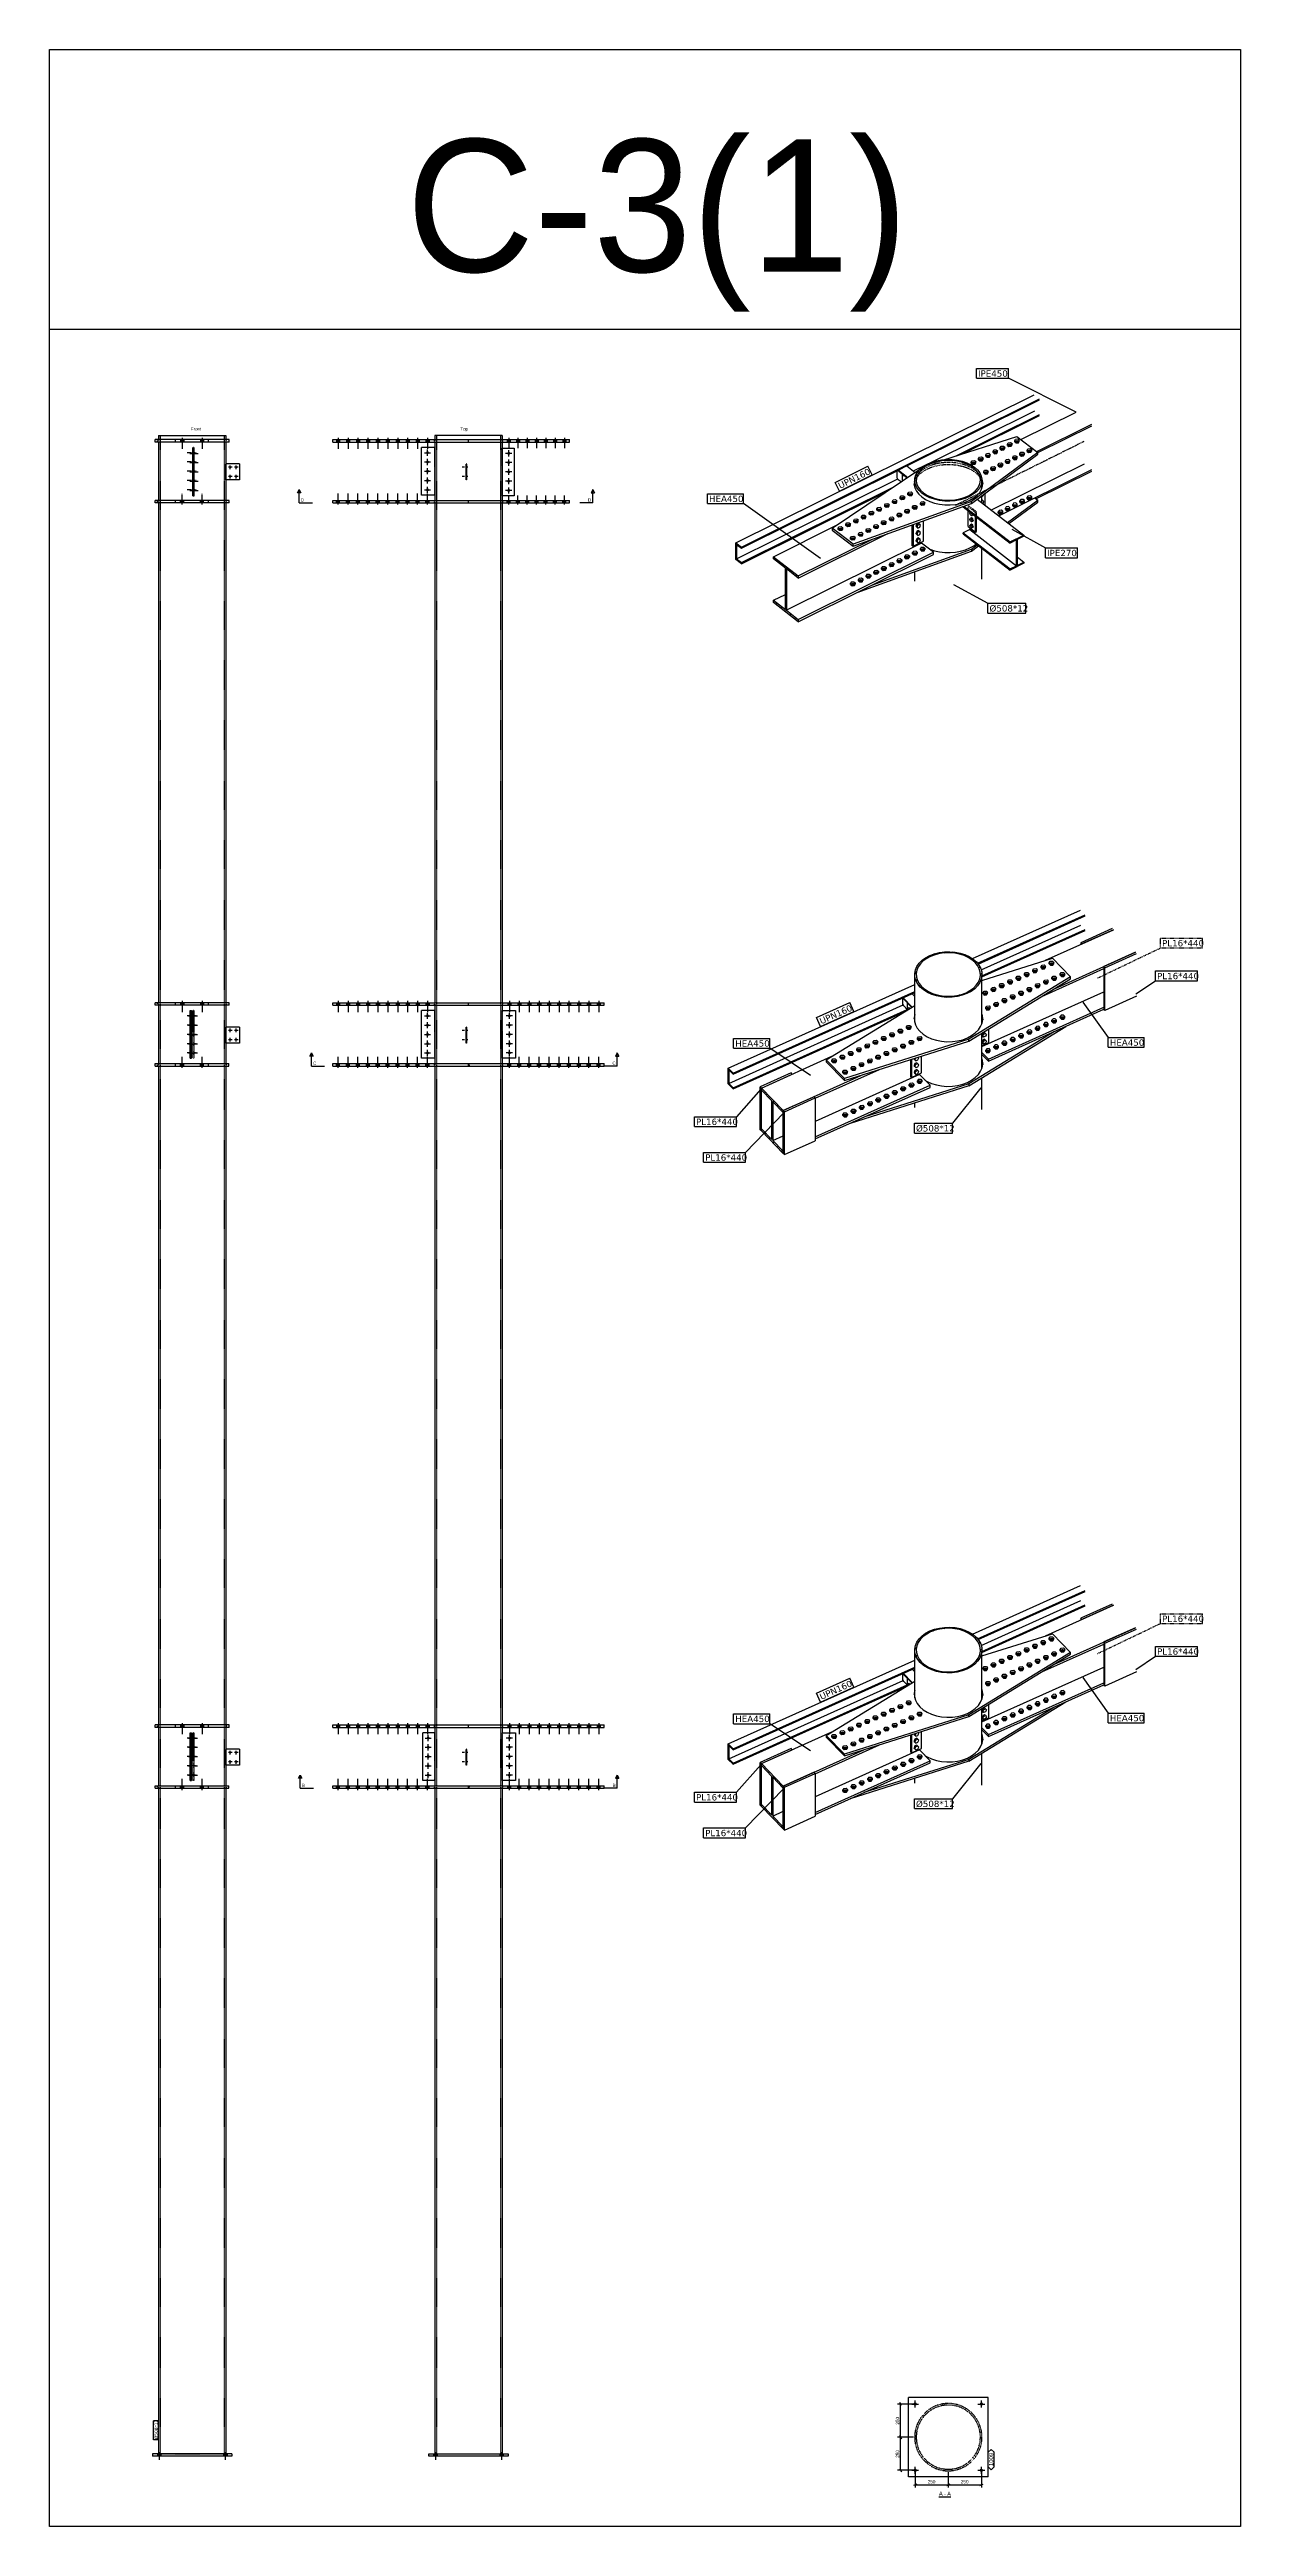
# Model space of a CAD drawing. Header units: millimetres. Extents: x 15962 to 71432, y 9666 to 72266.
# Drawn here: x 39646 to 48638, y 28358 to 47051 of the extents above; entities that cross this region are included whole.
import ezdxf
from ezdxf.enums import TextEntityAlignment as Align

# ---------------------------------------------------------------- set-up
doc = ezdxf.new("R2010")
doc.units = ezdxf.units.MM
doc.header["$LTSCALE"] = 2
for name, pattern in [('DXK_LINE_DOT1', [1.8814, 0.9407, -0.9407]), ('DXK_LINE_DOT2', [3.9198, 1.9599, -1.9599]), ('DXK_LINE_DOT3', [5.9187, 2.979, -0.9799, 0.9799, -0.9799])]:
    doc.linetypes.add(name, pattern=pattern)
doc.styles.add('Arial', font='arial.ttf', dxfattribs={"height": 0.2})
doc.styles.add('Arial Narrow', font='verdana.ttf', dxfattribs={"height": 0.2})
doc.styles.add('Comic Sans MS', font='comic.ttf', dxfattribs={"height": 0.2})

msp = doc.modelspace()

# ---------------------------------------------------------------- texts
at = {"color": 6, "style": 'Comic Sans MS'}
msp.add_text('C-3(1)', height=1000, dxfattribs=at).set_placement((44234.223, 45373.6042), align=Align.CENTER)

# ---------------------------------------------------------------- hatches: boundary and pattern name
at = {"linetype": 'Continuous'}
for points in [[(40727.9537, 44014.788), (40727.9537, 43991.788), (40737.9537, 43991.788), (40737.9537, 44014.788)], [(40727.9537, 43944.788), (40727.9537, 43921.788), (40737.9537, 43921.788), (40737.9537, 43944.788)], [(41836.5391, 44107.288), (41813.5391, 44107.288), (41813.5391, 44088.288), (41836.5391, 44088.288)], [(41836.5391, 44107.288), (41813.5391, 44107.288), (41813.5391, 44088.288), (41836.5391, 44088.288)], [(41911.5391, 44107.288), (41888.5391, 44107.288), (41888.5391, 44088.288), (41911.5391, 44088.288)], [(41911.5391, 44107.288), (41888.5391, 44107.288), (41888.5391, 44088.288), (41911.5391, 44088.288)], [(41986.5391, 44107.288), (41963.5391, 44107.288), (41963.5391, 44088.288), (41986.5391, 44088.288)], [(41986.5391, 44107.288), (41963.5391, 44107.288), (41963.5391, 44088.288), (41986.5391, 44088.288)], [(42061.5391, 44107.288), (42038.5391, 44107.288), (42038.5391, 44088.288), (42061.5391, 44088.288)], [(42061.5391, 44107.288), (42038.5391, 44107.288), (42038.5391, 44088.288), (42061.5391, 44088.288)], [(42136.5391, 44107.288), (42113.5391, 44107.288), (42113.5391, 44088.288), (42136.5391, 44088.288)], [(42136.5391, 44107.288), (42113.5391, 44107.288), (42113.5391, 44088.288), (42136.5391, 44088.288)], [(42211.5391, 44107.288), (42188.5391, 44107.288), (42188.5391, 44088.288), (42211.5391, 44088.288)], [(42211.5391, 44107.288), (42188.5391, 44107.288), (42188.5391, 44088.288), (42211.5391, 44088.288)], [(42286.5391, 44107.288), (42263.5391, 44107.288), (42263.5391, 44088.288), (42286.5391, 44088.288)], [(42286.5391, 44107.288), (42263.5391, 44107.288), (42263.5391, 44088.288), (42286.5391, 44088.288)], [(42361.5391, 44107.288), (42338.5391, 44107.288), (42338.5391, 44088.288), (42361.5391, 44088.288)], [(42361.5391, 44107.288), (42338.5391, 44107.288), (42338.5391, 44088.288), (42361.5391, 44088.288)], [(42436.5391, 44107.288), (42413.5391, 44107.288), (42413.5391, 44088.288), (42436.5391, 44088.288)], [(42436.5391, 44107.288), (42413.5391, 44107.288), (42413.5391, 44088.288), (42436.5391, 44088.288)], [(42511.5391, 44107.288), (42488.5391, 44107.288), (42488.5391, 44088.288), (42511.5391, 44088.288)], [(42511.5391, 44107.288), (42488.5391, 44107.288), (42488.5391, 44088.288), (42511.5391, 44088.288)], [(42488.5463, 44008.288, -1), (42511.5463, 44008.288, -1)], [(42488.5463, 43938.288, -1), (42511.5463, 43938.288, -1)], [(43101.5211, 44088.288), (43124.5211, 44088.288), (43124.5211, 44107.288), (43101.5211, 44107.288)], [(43101.5318, 44088.288), (43124.5318, 44088.288), (43124.5318, 44107.288), (43101.5318, 44107.288)], [(43101.5318, 44003.288, -1), (43124.5318, 44003.288, -1)], [(43101.5318, 43933.288, -1), (43124.5318, 43933.288, -1)], [(43171.5211, 44088.288), (43194.5211, 44088.288), (43194.5211, 44107.288), (43171.5211, 44107.288)], [(43171.5318, 44088.288), (43194.5318, 44088.288), (43194.5318, 44107.288), (43171.5318, 44107.288)], [(43241.5211, 44088.288), (43264.5211, 44088.288), (43264.5211, 44107.288), (43241.5211, 44107.288)], [(43241.5318, 44088.288), (43264.5318, 44088.288), (43264.5318, 44107.288), (43241.5318, 44107.288)], [(43311.5211, 44088.288), (43334.5211, 44088.288), (43334.5211, 44107.288), (43311.5211, 44107.288)], [(43311.5318, 44088.288), (43334.5318, 44088.288), (43334.5318, 44107.288), (43311.5318, 44107.288)], [(43381.5211, 44088.288), (43404.5211, 44088.288), (43404.5211, 44107.288), (43381.5211, 44107.288)], [(43381.5318, 44088.288), (43404.5318, 44088.288), (43404.5318, 44107.288), (43381.5318, 44107.288)], [(43451.5211, 44088.288), (43474.5211, 44088.288), (43474.5211, 44107.288), (43451.5211, 44107.288)], [(43451.5318, 44088.288), (43474.5318, 44088.288), (43474.5318, 44107.288), (43451.5318, 44107.288)], [(43521.5211, 44088.288), (43544.5211, 44088.288), (43544.5211, 44107.288), (43521.5211, 44107.288)], [(43521.5318, 44088.288), (43544.5318, 44088.288), (43544.5318, 44107.288), (43521.5318, 44107.288)], [(40727.9537, 43874.788), (40727.9537, 43851.788), (40737.9537, 43851.788), (40737.9537, 43874.788)], [(40727.9537, 43804.788), (40727.9537, 43781.788), (40737.9537, 43781.788), (40737.9537, 43804.788)], [(41003.7719, 43898.288, -1), (41017.7719, 43898.288, -1)], [(41003.7719, 43828.288, -1), (41017.7719, 43828.288, -1)], [(41048.7719, 43898.288, -1), (41062.7719, 43898.288, -1)], [(41048.7719, 43828.288, -1), (41062.7719, 43828.288, -1)], [(42488.5463, 43868.288, -1), (42511.5463, 43868.288, -1)], [(42488.5463, 43798.288, -1), (42511.5463, 43798.288, -1)], [(42488.5463, 43728.288, -1), (42511.5463, 43728.288, -1)], [(43101.5318, 43863.288, -1), (43124.5318, 43863.288, -1)], [(43101.5318, 43793.288, -1), (43124.5318, 43793.288, -1)], [(40636.1797, 43629.288), (40659.1797, 43629.288), (40659.1797, 43648.288), (40636.1797, 43648.288)], [(40636.1847, 43629.288), (40659.1847, 43629.288), (40659.1847, 43648.288), (40636.1847, 43648.288)], [(40636.1897, 43629.288), (40659.1897, 43629.288), (40659.1897, 43648.288), (40636.1897, 43648.288)], [(40636.1947, 43629.288), (40659.1947, 43629.288), (40659.1947, 43648.288), (40636.1947, 43648.288)], [(40636.1997, 43629.288), (40659.1997, 43629.288), (40659.1997, 43648.288), (40636.1997, 43648.288)], [(40636.2047, 43629.288), (40659.2047, 43629.288), (40659.2047, 43648.288), (40636.2047, 43648.288)], [(40636.2097, 43629.288), (40659.2097, 43629.288), (40659.2097, 43648.288), (40636.2097, 43648.288)], [(40727.9537, 43734.788), (40727.9537, 43711.788), (40737.9537, 43711.788), (40737.9537, 43734.788)], [(40786.1797, 43629.288), (40809.1797, 43629.288), (40809.1797, 43648.288), (40786.1797, 43648.288)], [(40786.1847, 43629.288), (40809.1847, 43629.288), (40809.1847, 43648.288), (40786.1847, 43648.288)], [(40786.1897, 43629.288), (40809.1897, 43629.288), (40809.1897, 43648.288), (40786.1897, 43648.288)], [(40786.1947, 43629.288), (40809.1947, 43629.288), (40809.1947, 43648.288), (40786.1947, 43648.288)], [(40786.1997, 43629.288), (40809.1997, 43629.288), (40809.1997, 43648.288), (40786.1997, 43648.288)], [(40786.2047, 43629.288), (40809.2047, 43629.288), (40809.2047, 43648.288), (40786.2047, 43648.288)], [(40786.2097, 43629.288), (40809.2097, 43629.288), (40809.2097, 43648.288), (40786.2097, 43648.288)], [(41836.5391, 43648.288), (41813.5391, 43648.288), (41813.5391, 43629.288), (41836.5391, 43629.288)], [(41836.5391, 43648.288), (41813.5391, 43648.288), (41813.5391, 43629.288), (41836.5391, 43629.288)], [(41911.5391, 43648.288), (41888.5391, 43648.288), (41888.5391, 43629.288), (41911.5391, 43629.288)], [(41911.5391, 43648.288), (41888.5391, 43648.288), (41888.5391, 43629.288), (41911.5391, 43629.288)], [(41986.5391, 43648.288), (41963.5391, 43648.288), (41963.5391, 43629.288), (41986.5391, 43629.288)], [(41986.5391, 43648.288), (41963.5391, 43648.288), (41963.5391, 43629.288), (41986.5391, 43629.288)], [(42061.5391, 43648.288), (42038.5391, 43648.288), (42038.5391, 43629.288), (42061.5391, 43629.288)], [(42061.5391, 43648.288), (42038.5391, 43648.288), (42038.5391, 43629.288), (42061.5391, 43629.288)], [(42136.5391, 43648.288), (42113.5391, 43648.288), (42113.5391, 43629.288), (42136.5391, 43629.288)], [(42136.5391, 43648.288), (42113.5391, 43648.288), (42113.5391, 43629.288), (42136.5391, 43629.288)], [(42211.5391, 43648.288), (42188.5391, 43648.288), (42188.5391, 43629.288), (42211.5391, 43629.288)], [(42211.5391, 43648.288), (42188.5391, 43648.288), (42188.5391, 43629.288), (42211.5391, 43629.288)], [(42286.5391, 43648.288), (42263.5391, 43648.288), (42263.5391, 43629.288), (42286.5391, 43629.288)], [(42286.5391, 43648.288), (42263.5391, 43648.288), (42263.5391, 43629.288), (42286.5391, 43629.288)], [(42361.5391, 43648.288), (42338.5391, 43648.288), (42338.5391, 43629.288), (42361.5391, 43629.288)], [(42361.5391, 43648.288), (42338.5391, 43648.288), (42338.5391, 43629.288), (42361.5391, 43629.288)], [(42436.5391, 43648.288), (42413.5391, 43648.288), (42413.5391, 43629.288), (42436.5391, 43629.288)], [(42436.5391, 43648.288), (42413.5391, 43648.288), (42413.5391, 43629.288), (42436.5391, 43629.288)], [(42511.5391, 43648.288), (42488.5391, 43648.288), (42488.5391, 43629.288), (42511.5391, 43629.288)], [(42511.5391, 43648.288), (42488.5391, 43648.288), (42488.5391, 43629.288), (42511.5391, 43629.288)], [(43101.5211, 43629.288), (43124.5211, 43629.288), (43124.5211, 43648.288), (43101.5211, 43648.288)], [(43101.5318, 43723.288, -1), (43124.5318, 43723.288, -1)], [(43101.5318, 43629.288), (43124.5318, 43629.288), (43124.5318, 43648.288), (43101.5318, 43648.288)], [(43171.5211, 43629.288), (43194.5211, 43629.288), (43194.5211, 43648.288), (43171.5211, 43648.288)], [(43171.5318, 43629.288), (43194.5318, 43629.288), (43194.5318, 43648.288), (43171.5318, 43648.288)], [(43241.5211, 43629.288), (43264.5211, 43629.288), (43264.5211, 43648.288), (43241.5211, 43648.288)], [(43241.5318, 43629.288), (43264.5318, 43629.288), (43264.5318, 43648.288), (43241.5318, 43648.288)], [(43311.5211, 43629.288), (43334.5211, 43629.288), (43334.5211, 43648.288), (43311.5211, 43648.288)], [(43311.5318, 43629.288), (43334.5318, 43629.288), (43334.5318, 43648.288), (43311.5318, 43648.288)], [(43381.5211, 43629.288), (43404.5211, 43629.288), (43404.5211, 43648.288), (43381.5211, 43648.288)], [(43381.5318, 43629.288), (43404.5318, 43629.288), (43404.5318, 43648.288), (43381.5318, 43648.288)], [(43451.5211, 43629.288), (43474.5211, 43629.288), (43474.5211, 43648.288), (43451.5211, 43648.288)], [(43451.5318, 43629.288), (43474.5318, 43629.288), (43474.5318, 43648.288), (43451.5318, 43648.288)], [(43521.5211, 43629.288), (43544.5211, 43629.288), (43544.5211, 43648.288), (43521.5211, 43648.288)], [(43521.5318, 43629.288), (43544.5318, 43629.288), (43544.5318, 43648.288), (43521.5318, 43648.288)], [(40659.1797, 39857.288), (40636.1797, 39857.288), (40636.1797, 39838.288), (40659.1797, 39838.288)], [(40659.1851, 39857.288), (40636.1851, 39857.288), (40636.1851, 39838.288), (40659.1851, 39838.288)], [(40659.1904, 39857.288), (40636.1904, 39857.288), (40636.1904, 39838.288), (40659.1904, 39838.288)], [(40659.1958, 39857.288), (40636.1958, 39857.288), (40636.1958, 39838.288), (40659.1958, 39838.288)], [(40659.2011, 39857.288), (40636.2011, 39857.288), (40636.2011, 39838.288), (40659.2011, 39838.288)], [(40659.2065, 39857.288), (40636.2065, 39857.288), (40636.2065, 39838.288), (40659.2065, 39838.288)], [(40659.2118, 39857.288), (40636.2118, 39857.288), (40636.2118, 39838.288), (40659.2118, 39838.288)], [(40659.2172, 39857.288), (40636.2172, 39857.288), (40636.2172, 39838.288), (40659.2172, 39838.288)], [(40659.2225, 39857.288), (40636.2225, 39857.288), (40636.2225, 39838.288), (40659.2225, 39838.288)], [(40659.2279, 39857.288), (40636.2279, 39857.288), (40636.2279, 39838.288), (40659.2279, 39838.288)], [(40809.1797, 39857.288), (40786.1797, 39857.288), (40786.1797, 39838.288), (40809.1797, 39838.288)], [(40809.1851, 39857.288), (40786.1851, 39857.288), (40786.1851, 39838.288), (40809.1851, 39838.288)], [(40809.1904, 39857.288), (40786.1904, 39857.288), (40786.1904, 39838.288), (40809.1904, 39838.288)], [(40809.1958, 39857.288), (40786.1958, 39857.288), (40786.1958, 39838.288), (40809.1958, 39838.288)], [(40809.2011, 39857.288), (40786.2011, 39857.288), (40786.2011, 39838.288), (40809.2011, 39838.288)], [(40809.2065, 39857.288), (40786.2065, 39857.288), (40786.2065, 39838.288), (40809.2065, 39838.288)], [(40809.2118, 39857.288), (40786.2118, 39857.288), (40786.2118, 39838.288), (40809.2118, 39838.288)], [(40809.2172, 39857.288), (40786.2172, 39857.288), (40786.2172, 39838.288), (40809.2172, 39838.288)], [(40809.2225, 39857.288), (40786.2225, 39857.288), (40786.2225, 39838.288), (40809.2225, 39838.288)], [(40809.2279, 39857.288), (40786.2279, 39857.288), (40786.2279, 39838.288), (40809.2279, 39838.288)], [(41836.5391, 39857.288), (41813.5391, 39857.288), (41813.5391, 39838.288), (41836.5391, 39838.288)], [(41836.5391, 39857.288), (41813.5391, 39857.288), (41813.5391, 39838.288), (41836.5391, 39838.288)], [(41911.5391, 39857.288), (41888.5391, 39857.288), (41888.5391, 39838.288), (41911.5391, 39838.288)], [(41911.5391, 39857.288), (41888.5391, 39857.288), (41888.5391, 39838.288), (41911.5391, 39838.288)], [(41986.5391, 39857.288), (41963.5391, 39857.288), (41963.5391, 39838.288), (41986.5391, 39838.288)], [(41986.5391, 39857.288), (41963.5391, 39857.288), (41963.5391, 39838.288), (41986.5391, 39838.288)], [(42061.5391, 39857.288), (42038.5391, 39857.288), (42038.5391, 39838.288), (42061.5391, 39838.288)], [(42061.5391, 39857.288), (42038.5391, 39857.288), (42038.5391, 39838.288), (42061.5391, 39838.288)], [(42136.5391, 39857.288), (42113.5391, 39857.288), (42113.5391, 39838.288), (42136.5391, 39838.288)], [(42136.5391, 39857.288), (42113.5391, 39857.288), (42113.5391, 39838.288), (42136.5391, 39838.288)], [(42211.5391, 39857.288), (42188.5391, 39857.288), (42188.5391, 39838.288), (42211.5391, 39838.288)], [(42211.5391, 39857.288), (42188.5391, 39857.288), (42188.5391, 39838.288), (42211.5391, 39838.288)], [(42286.5391, 39857.288), (42263.5391, 39857.288), (42263.5391, 39838.288), (42286.5391, 39838.288)], [(42286.5391, 39857.288), (42263.5391, 39857.288), (42263.5391, 39838.288), (42286.5391, 39838.288)], [(42361.5391, 39857.288), (42338.5391, 39857.288), (42338.5391, 39838.288), (42361.5391, 39838.288)], [(42361.5391, 39857.288), (42338.5391, 39857.288), (42338.5391, 39838.288), (42361.5391, 39838.288)], [(42436.5391, 39857.288), (42413.5391, 39857.288), (42413.5391, 39838.288), (42436.5391, 39838.288)], [(42436.5391, 39857.288), (42413.5391, 39857.288), (42413.5391, 39838.288), (42436.5391, 39838.288)], [(42511.5391, 39857.288), (42488.5391, 39857.288), (42488.5391, 39838.288), (42511.5391, 39838.288)], [(42511.5391, 39857.288), (42488.5391, 39857.288), (42488.5391, 39838.288), (42511.5391, 39838.288)], [(43106.5211, 39838.288), (43129.5211, 39838.288), (43129.5211, 39857.288), (43106.5211, 39857.288)], [(43106.5318, 39838.288), (43129.5318, 39838.288), (43129.5318, 39857.288), (43106.5318, 39857.288)], [(43181.5211, 39838.288), (43204.5211, 39838.288), (43204.5211, 39857.288), (43181.5211, 39857.288)], [(43181.5318, 39838.288), (43204.5318, 39838.288), (43204.5318, 39857.288), (43181.5318, 39857.288)], [(43256.5211, 39838.288), (43279.5211, 39838.288), (43279.5211, 39857.288), (43256.5211, 39857.288)], [(43256.5318, 39838.288), (43279.5318, 39838.288), (43279.5318, 39857.288), (43256.5318, 39857.288)], [(43331.5211, 39838.288), (43354.5211, 39838.288), (43354.5211, 39857.288), (43331.5211, 39857.288)], [(43331.5318, 39838.288), (43354.5318, 39838.288), (43354.5318, 39857.288), (43331.5318, 39857.288)], [(43406.5211, 39838.288), (43429.5211, 39838.288), (43429.5211, 39857.288), (43406.5211, 39857.288)], [(43406.5318, 39838.288), (43429.5318, 39838.288), (43429.5318, 39857.288), (43406.5318, 39857.288)], [(43481.5211, 39838.288), (43504.5211, 39838.288), (43504.5211, 39857.288), (43481.5211, 39857.288)], [(43481.5318, 39838.288), (43504.5318, 39838.288), (43504.5318, 39857.288), (43481.5318, 39857.288)], [(43556.5211, 39838.288), (43579.5211, 39838.288), (43579.5211, 39857.288), (43556.5211, 39857.288)], [(43556.5318, 39838.288), (43579.5318, 39838.288), (43579.5318, 39857.288), (43556.5318, 39857.288)], [(43631.5211, 39838.288), (43654.5211, 39838.288), (43654.5211, 39857.288), (43631.5211, 39857.288)], [(43631.5318, 39838.288), (43654.5318, 39838.288), (43654.5318, 39857.288), (43631.5318, 39857.288)], [(43706.5211, 39838.288), (43729.5211, 39838.288), (43729.5211, 39857.288), (43706.5211, 39857.288)], [(43706.5318, 39838.288), (43729.5318, 39838.288), (43729.5318, 39857.288), (43706.5318, 39857.288)], [(43781.5211, 39838.288), (43804.5211, 39838.288), (43804.5211, 39857.288), (43781.5211, 39857.288)], [(43781.5318, 39838.288), (43804.5318, 39838.288), (43804.5318, 39857.288), (43781.5318, 39857.288)], [(40707.5035, 39769.788), (40707.5035, 39746.788), (40717.5035, 39746.788), (40717.5035, 39769.788)], [(40707.5035, 39699.788), (40707.5035, 39676.788), (40717.5035, 39676.788), (40717.5035, 39699.788)], [(40707.5035, 39629.788), (40707.5035, 39606.788), (40717.5035, 39606.788), (40717.5035, 39629.788)], [(41003.7719, 39648.288, -1), (41017.7719, 39648.288, -1)], [(41048.7719, 39648.288, -1), (41062.7719, 39648.288, -1)], [(42488.5463, 39758.288, -1), (42511.5463, 39758.288, -1)], [(42488.5463, 39688.288, -1), (42511.5463, 39688.288, -1)], [(42488.5463, 39618.288, -1), (42511.5463, 39618.288, -1)], [(43106.5318, 39758.288, -1), (43129.5318, 39758.288, -1)], [(43106.5318, 39688.288, -1), (43129.5318, 39688.288, -1)], [(43106.5318, 39618.288, -1), (43129.5318, 39618.288, -1)], [(40707.5035, 39559.788), (40707.5035, 39536.788), (40717.5035, 39536.788), (40717.5035, 39559.788)], [(40707.5035, 39489.788), (40707.5035, 39466.788), (40717.5035, 39466.788), (40717.5035, 39489.788)], [(41003.7719, 39578.288, -1), (41017.7719, 39578.288, -1)], [(41048.7719, 39578.288, -1), (41062.7719, 39578.288, -1)], [(42488.5463, 39548.288, -1), (42511.5463, 39548.288, -1)], [(42488.5463, 39478.288, -1), (42511.5463, 39478.288, -1)], [(43106.5318, 39548.288, -1), (43129.5318, 39548.288, -1)], [(43106.5318, 39478.288, -1), (43129.5318, 39478.288, -1)], [(40636.1797, 39379.288), (40659.1797, 39379.288), (40659.1797, 39398.288), (40636.1797, 39398.288)], [(40636.1851, 39379.288), (40659.1851, 39379.288), (40659.1851, 39398.288), (40636.1851, 39398.288)], [(40636.1904, 39379.288), (40659.1904, 39379.288), (40659.1904, 39398.288), (40636.1904, 39398.288)], [(40636.1958, 39379.288), (40659.1958, 39379.288), (40659.1958, 39398.288), (40636.1958, 39398.288)], [(40636.2011, 39379.288), (40659.2011, 39379.288), (40659.2011, 39398.288), (40636.2011, 39398.288)], [(40636.2065, 39379.288), (40659.2065, 39379.288), (40659.2065, 39398.288), (40636.2065, 39398.288)], [(40636.2118, 39379.288), (40659.2118, 39379.288), (40659.2118, 39398.288), (40636.2118, 39398.288)], [(40636.2172, 39379.288), (40659.2172, 39379.288), (40659.2172, 39398.288), (40636.2172, 39398.288)], [(40636.2225, 39379.288), (40659.2225, 39379.288), (40659.2225, 39398.288), (40636.2225, 39398.288)], [(40636.2279, 39379.288), (40659.2279, 39379.288), (40659.2279, 39398.288), (40636.2279, 39398.288)], [(40786.1797, 39379.288), (40809.1797, 39379.288), (40809.1797, 39398.288), (40786.1797, 39398.288)], [(40786.1851, 39379.288), (40809.1851, 39379.288), (40809.1851, 39398.288), (40786.1851, 39398.288)], [(40786.1904, 39379.288), (40809.1904, 39379.288), (40809.1904, 39398.288), (40786.1904, 39398.288)], [(40786.1958, 39379.288), (40809.1958, 39379.288), (40809.1958, 39398.288), (40786.1958, 39398.288)], [(40786.2011, 39379.288), (40809.2011, 39379.288), (40809.2011, 39398.288), (40786.2011, 39398.288)], [(40786.2065, 39379.288), (40809.2065, 39379.288), (40809.2065, 39398.288), (40786.2065, 39398.288)], [(40786.2118, 39379.288), (40809.2118, 39379.288), (40809.2118, 39398.288), (40786.2118, 39398.288)], [(40786.2172, 39379.288), (40809.2172, 39379.288), (40809.2172, 39398.288), (40786.2172, 39398.288)], [(40786.2225, 39379.288), (40809.2225, 39379.288), (40809.2225, 39398.288), (40786.2225, 39398.288)], [(40786.2279, 39379.288), (40809.2279, 39379.288), (40809.2279, 39398.288), (40786.2279, 39398.288)], [(41836.5391, 39398.288), (41813.5391, 39398.288), (41813.5391, 39379.288), (41836.5391, 39379.288)], [(41836.5391, 39398.288), (41813.5391, 39398.288), (41813.5391, 39379.288), (41836.5391, 39379.288)], [(41911.5391, 39398.288), (41888.5391, 39398.288), (41888.5391, 39379.288), (41911.5391, 39379.288)], [(41911.5391, 39398.288), (41888.5391, 39398.288), (41888.5391, 39379.288), (41911.5391, 39379.288)], [(41986.5391, 39398.288), (41963.5391, 39398.288), (41963.5391, 39379.288), (41986.5391, 39379.288)], [(41986.5391, 39398.288), (41963.5391, 39398.288), (41963.5391, 39379.288), (41986.5391, 39379.288)], [(42061.5391, 39398.288), (42038.5391, 39398.288), (42038.5391, 39379.288), (42061.5391, 39379.288)], [(42061.5391, 39398.288), (42038.5391, 39398.288), (42038.5391, 39379.288), (42061.5391, 39379.288)], [(42136.5391, 39398.288), (42113.5391, 39398.288), (42113.5391, 39379.288), (42136.5391, 39379.288)], [(42136.5391, 39398.288), (42113.5391, 39398.288), (42113.5391, 39379.288), (42136.5391, 39379.288)], [(42211.5391, 39398.288), (42188.5391, 39398.288), (42188.5391, 39379.288), (42211.5391, 39379.288)], [(42211.5391, 39398.288), (42188.5391, 39398.288), (42188.5391, 39379.288), (42211.5391, 39379.288)], [(42286.5391, 39398.288), (42263.5391, 39398.288), (42263.5391, 39379.288), (42286.5391, 39379.288)], [(42286.5391, 39398.288), (42263.5391, 39398.288), (42263.5391, 39379.288), (42286.5391, 39379.288)], [(42361.5391, 39398.288), (42338.5391, 39398.288), (42338.5391, 39379.288), (42361.5391, 39379.288)], [(42361.5391, 39398.288), (42338.5391, 39398.288), (42338.5391, 39379.288), (42361.5391, 39379.288)], [(42436.5391, 39398.288), (42413.5391, 39398.288), (42413.5391, 39379.288), (42436.5391, 39379.288)], [(42436.5391, 39398.288), (42413.5391, 39398.288), (42413.5391, 39379.288), (42436.5391, 39379.288)], [(42511.5391, 39398.288), (42488.5391, 39398.288), (42488.5391, 39379.288), (42511.5391, 39379.288)], [(42511.5391, 39398.288), (42488.5391, 39398.288), (42488.5391, 39379.288), (42511.5391, 39379.288)], [(43106.5211, 39379.288), (43129.5211, 39379.288), (43129.5211, 39398.288), (43106.5211, 39398.288)], [(43106.5318, 39379.288), (43129.5318, 39379.288), (43129.5318, 39398.288), (43106.5318, 39398.288)], [(43181.5211, 39379.288), (43204.5211, 39379.288), (43204.5211, 39398.288), (43181.5211, 39398.288)], [(43181.5318, 39379.288), (43204.5318, 39379.288), (43204.5318, 39398.288), (43181.5318, 39398.288)], [(43256.5211, 39379.288), (43279.5211, 39379.288), (43279.5211, 39398.288), (43256.5211, 39398.288)], [(43256.5318, 39379.288), (43279.5318, 39379.288), (43279.5318, 39398.288), (43256.5318, 39398.288)], [(43331.5211, 39379.288), (43354.5211, 39379.288), (43354.5211, 39398.288), (43331.5211, 39398.288)], [(43331.5318, 39379.288), (43354.5318, 39379.288), (43354.5318, 39398.288), (43331.5318, 39398.288)], [(43406.5211, 39379.288), (43429.5211, 39379.288), (43429.5211, 39398.288), (43406.5211, 39398.288)], [(43406.5318, 39379.288), (43429.5318, 39379.288), (43429.5318, 39398.288), (43406.5318, 39398.288)], [(43481.5211, 39379.288), (43504.5211, 39379.288), (43504.5211, 39398.288), (43481.5211, 39398.288)], [(43481.5318, 39379.288), (43504.5318, 39379.288), (43504.5318, 39398.288), (43481.5318, 39398.288)], [(43556.5211, 39379.288), (43579.5211, 39379.288), (43579.5211, 39398.288), (43556.5211, 39398.288)], [(43556.5318, 39379.288), (43579.5318, 39379.288), (43579.5318, 39398.288), (43556.5318, 39398.288)], [(43631.5211, 39379.288), (43654.5211, 39379.288), (43654.5211, 39398.288), (43631.5211, 39398.288)], [(43631.5318, 39379.288), (43654.5318, 39379.288), (43654.5318, 39398.288), (43631.5318, 39398.288)], [(43706.5211, 39379.288), (43729.5211, 39379.288), (43729.5211, 39398.288), (43706.5211, 39398.288)], [(43706.5318, 39379.288), (43729.5318, 39379.288), (43729.5318, 39398.288), (43706.5318, 39398.288)], [(43781.5211, 39379.288), (43804.5211, 39379.288), (43804.5211, 39398.288), (43781.5211, 39398.288)], [(43781.5318, 39379.288), (43804.5318, 39379.288), (43804.5318, 39398.288), (43781.5318, 39398.288)], [(40659.1797, 34407.288), (40636.1797, 34407.288), (40636.1797, 34388.288), (40659.1797, 34388.288)], [(40659.1851, 34407.288), (40636.1851, 34407.288), (40636.1851, 34388.288), (40659.1851, 34388.288)], [(40659.1904, 34407.288), (40636.1904, 34407.288), (40636.1904, 34388.288), (40659.1904, 34388.288)], [(40659.1958, 34407.288), (40636.1958, 34407.288), (40636.1958, 34388.288), (40659.1958, 34388.288)], [(40659.2011, 34407.288), (40636.2011, 34407.288), (40636.2011, 34388.288), (40659.2011, 34388.288)], [(40659.2065, 34407.288), (40636.2065, 34407.288), (40636.2065, 34388.288), (40659.2065, 34388.288)], [(40659.2118, 34407.288), (40636.2118, 34407.288), (40636.2118, 34388.288), (40659.2118, 34388.288)], [(40659.2172, 34407.288), (40636.2172, 34407.288), (40636.2172, 34388.288), (40659.2172, 34388.288)], [(40659.2225, 34407.288), (40636.2225, 34407.288), (40636.2225, 34388.288), (40659.2225, 34388.288)], [(40659.2279, 34407.288), (40636.2279, 34407.288), (40636.2279, 34388.288), (40659.2279, 34388.288)], [(40809.1797, 34407.288), (40786.1797, 34407.288), (40786.1797, 34388.288), (40809.1797, 34388.288)], [(40809.1851, 34407.288), (40786.1851, 34407.288), (40786.1851, 34388.288), (40809.1851, 34388.288)], [(40809.1904, 34407.288), (40786.1904, 34407.288), (40786.1904, 34388.288), (40809.1904, 34388.288)], [(40809.1958, 34407.288), (40786.1958, 34407.288), (40786.1958, 34388.288), (40809.1958, 34388.288)], [(40809.2011, 34407.288), (40786.2011, 34407.288), (40786.2011, 34388.288), (40809.2011, 34388.288)], [(40809.2065, 34407.288), (40786.2065, 34407.288), (40786.2065, 34388.288), (40809.2065, 34388.288)], [(40809.2118, 34407.288), (40786.2118, 34407.288), (40786.2118, 34388.288), (40809.2118, 34388.288)], [(40809.2172, 34407.288), (40786.2172, 34407.288), (40786.2172, 34388.288), (40809.2172, 34388.288)], [(40809.2225, 34407.288), (40786.2225, 34407.288), (40786.2225, 34388.288), (40809.2225, 34388.288)], [(40809.2279, 34407.288), (40786.2279, 34407.288), (40786.2279, 34388.288), (40809.2279, 34388.288)], [(41836.5391, 34407.288), (41813.5391, 34407.288), (41813.5391, 34388.288), (41836.5391, 34388.288)], [(41836.5391, 34407.288), (41813.5391, 34407.288), (41813.5391, 34388.288), (41836.5391, 34388.288)], [(41911.5391, 34407.288), (41888.5391, 34407.288), (41888.5391, 34388.288), (41911.5391, 34388.288)], [(41911.5391, 34407.288), (41888.5391, 34407.288), (41888.5391, 34388.288), (41911.5391, 34388.288)], [(41986.5391, 34407.288), (41963.5391, 34407.288), (41963.5391, 34388.288), (41986.5391, 34388.288)], [(41986.5391, 34407.288), (41963.5391, 34407.288), (41963.5391, 34388.288), (41986.5391, 34388.288)], [(42061.5391, 34407.288), (42038.5391, 34407.288), (42038.5391, 34388.288), (42061.5391, 34388.288)], [(42061.5391, 34407.288), (42038.5391, 34407.288), (42038.5391, 34388.288), (42061.5391, 34388.288)], [(42136.5391, 34407.288), (42113.5391, 34407.288), (42113.5391, 34388.288), (42136.5391, 34388.288)], [(42136.5391, 34407.288), (42113.5391, 34407.288), (42113.5391, 34388.288), (42136.5391, 34388.288)], [(42211.5391, 34407.288), (42188.5391, 34407.288), (42188.5391, 34388.288), (42211.5391, 34388.288)], [(42211.5391, 34407.288), (42188.5391, 34407.288), (42188.5391, 34388.288), (42211.5391, 34388.288)], [(42286.5391, 34407.288), (42263.5391, 34407.288), (42263.5391, 34388.288), (42286.5391, 34388.288)], [(42286.5391, 34407.288), (42263.5391, 34407.288), (42263.5391, 34388.288), (42286.5391, 34388.288)], [(42361.5391, 34407.288), (42338.5391, 34407.288), (42338.5391, 34388.288), (42361.5391, 34388.288)], [(42361.5391, 34407.288), (42338.5391, 34407.288), (42338.5391, 34388.288), (42361.5391, 34388.288)], [(42436.5391, 34407.288), (42413.5391, 34407.288), (42413.5391, 34388.288), (42436.5391, 34388.288)], [(42436.5391, 34407.288), (42413.5391, 34407.288), (42413.5391, 34388.288), (42436.5391, 34388.288)], [(42511.5391, 34407.288), (42488.5391, 34407.288), (42488.5391, 34388.288), (42511.5391, 34388.288)], [(42511.5391, 34407.288), (42488.5391, 34407.288), (42488.5391, 34388.288), (42511.5391, 34388.288)], [(43106.5211, 34388.288), (43129.5211, 34388.288), (43129.5211, 34407.288), (43106.5211, 34407.288)], [(43106.5318, 34388.288), (43129.5318, 34388.288), (43129.5318, 34407.288), (43106.5318, 34407.288)], [(43181.5211, 34388.288), (43204.5211, 34388.288), (43204.5211, 34407.288), (43181.5211, 34407.288)], [(43181.5318, 34388.288), (43204.5318, 34388.288), (43204.5318, 34407.288), (43181.5318, 34407.288)], [(43256.5211, 34388.288), (43279.5211, 34388.288), (43279.5211, 34407.288), (43256.5211, 34407.288)], [(43256.5318, 34388.288), (43279.5318, 34388.288), (43279.5318, 34407.288), (43256.5318, 34407.288)], [(43331.5211, 34388.288), (43354.5211, 34388.288), (43354.5211, 34407.288), (43331.5211, 34407.288)], [(43331.5318, 34388.288), (43354.5318, 34388.288), (43354.5318, 34407.288), (43331.5318, 34407.288)], [(43406.5211, 34388.288), (43429.5211, 34388.288), (43429.5211, 34407.288), (43406.5211, 34407.288)], [(43406.5318, 34388.288), (43429.5318, 34388.288), (43429.5318, 34407.288), (43406.5318, 34407.288)], [(43481.5211, 34388.288), (43504.5211, 34388.288), (43504.5211, 34407.288), (43481.5211, 34407.288)], [(43481.5318, 34388.288), (43504.5318, 34388.288), (43504.5318, 34407.288), (43481.5318, 34407.288)], [(43556.5211, 34388.288), (43579.5211, 34388.288), (43579.5211, 34407.288), (43556.5211, 34407.288)], [(43556.5318, 34388.288), (43579.5318, 34388.288), (43579.5318, 34407.288), (43556.5318, 34407.288)], [(43631.5211, 34388.288), (43654.5211, 34388.288), (43654.5211, 34407.288), (43631.5211, 34407.288)], [(43631.5318, 34388.288), (43654.5318, 34388.288), (43654.5318, 34407.288), (43631.5318, 34407.288)], [(43706.5211, 34388.288), (43729.5211, 34388.288), (43729.5211, 34407.288), (43706.5211, 34407.288)], [(43706.5318, 34388.288), (43729.5318, 34388.288), (43729.5318, 34407.288), (43706.5318, 34407.288)], [(43781.5211, 34388.288), (43804.5211, 34388.288), (43804.5211, 34407.288), (43781.5211, 34407.288)], [(43781.5318, 34388.288), (43804.5318, 34388.288), (43804.5318, 34407.288), (43781.5318, 34407.288)], [(40707.5035, 34319.788), (40707.5035, 34296.788), (40717.5035, 34296.788), (40717.5035, 34319.788)], [(40707.5035, 34249.788), (40707.5035, 34226.788), (40717.5035, 34226.788), (40717.5035, 34249.788)], [(42493.5391, 34308.288, -1), (42516.5391, 34308.288, -1)], [(42493.5391, 34238.288, -1), (42516.5391, 34238.288, -1)], [(43106.5318, 34308.288, -1), (43129.5318, 34308.288, -1)], [(43106.5318, 34238.288, -1), (43129.5318, 34238.288, -1)], [(40707.5035, 34179.788), (40707.5035, 34156.788), (40717.5035, 34156.788), (40717.5035, 34179.788)], [(40707.5035, 34109.788), (40707.5035, 34086.788), (40717.5035, 34086.788), (40717.5035, 34109.788)], [(40707.5035, 34039.788), (40707.5035, 34016.788), (40717.5035, 34016.788), (40717.5035, 34039.788)], [(41003.7719, 34198.288, -1), (41017.7719, 34198.288, -1)], [(41003.7719, 34128.288, -1), (41017.7719, 34128.288, -1)], [(41048.7719, 34198.288, -1), (41062.7719, 34198.288, -1)], [(41048.7719, 34128.288, -1), (41062.7719, 34128.288, -1)], [(42493.5391, 34168.288, -1), (42516.5391, 34168.288, -1)], [(42493.5391, 34098.288, -1), (42516.5391, 34098.288, -1)], [(42493.5391, 34028.288, -1), (42516.5391, 34028.288, -1)], [(43106.5318, 34168.288, -1), (43129.5318, 34168.288, -1)], [(43106.5318, 34098.288, -1), (43129.5318, 34098.288, -1)], [(43106.5318, 34028.288, -1), (43129.5318, 34028.288, -1)], [(40636.1797, 33929.288), (40659.1797, 33929.288), (40659.1797, 33948.288), (40636.1797, 33948.288)], [(40636.1851, 33929.288), (40659.1851, 33929.288), (40659.1851, 33948.288), (40636.1851, 33948.288)], [(40636.1904, 33929.288), (40659.1904, 33929.288), (40659.1904, 33948.288), (40636.1904, 33948.288)], [(40636.1958, 33929.288), (40659.1958, 33929.288), (40659.1958, 33948.288), (40636.1958, 33948.288)], [(40636.2011, 33929.288), (40659.2011, 33929.288), (40659.2011, 33948.288), (40636.2011, 33948.288)], [(40636.2065, 33929.288), (40659.2065, 33929.288), (40659.2065, 33948.288), (40636.2065, 33948.288)], [(40636.2118, 33929.288), (40659.2118, 33929.288), (40659.2118, 33948.288), (40636.2118, 33948.288)], [(40636.2172, 33929.288), (40659.2172, 33929.288), (40659.2172, 33948.288), (40636.2172, 33948.288)], [(40636.2225, 33929.288), (40659.2225, 33929.288), (40659.2225, 33948.288), (40636.2225, 33948.288)], [(40636.2279, 33929.288), (40659.2279, 33929.288), (40659.2279, 33948.288), (40636.2279, 33948.288)], [(40786.1797, 33929.288), (40809.1797, 33929.288), (40809.1797, 33948.288), (40786.1797, 33948.288)], [(40786.1851, 33929.288), (40809.1851, 33929.288), (40809.1851, 33948.288), (40786.1851, 33948.288)], [(40786.1904, 33929.288), (40809.1904, 33929.288), (40809.1904, 33948.288), (40786.1904, 33948.288)], [(40786.1958, 33929.288), (40809.1958, 33929.288), (40809.1958, 33948.288), (40786.1958, 33948.288)], [(40786.2011, 33929.288), (40809.2011, 33929.288), (40809.2011, 33948.288), (40786.2011, 33948.288)], [(40786.2065, 33929.288), (40809.2065, 33929.288), (40809.2065, 33948.288), (40786.2065, 33948.288)], [(40786.2118, 33929.288), (40809.2118, 33929.288), (40809.2118, 33948.288), (40786.2118, 33948.288)], [(40786.2172, 33929.288), (40809.2172, 33929.288), (40809.2172, 33948.288), (40786.2172, 33948.288)], [(40786.2225, 33929.288), (40809.2225, 33929.288), (40809.2225, 33948.288), (40786.2225, 33948.288)], [(40786.2279, 33929.288), (40809.2279, 33929.288), (40809.2279, 33948.288), (40786.2279, 33948.288)], [(41836.5391, 33948.288), (41813.5391, 33948.288), (41813.5391, 33929.288), (41836.5391, 33929.288)], [(41836.5391, 33948.288), (41813.5391, 33948.288), (41813.5391, 33929.288), (41836.5391, 33929.288)], [(41911.5391, 33948.288), (41888.5391, 33948.288), (41888.5391, 33929.288), (41911.5391, 33929.288)], [(41911.5391, 33948.288), (41888.5391, 33948.288), (41888.5391, 33929.288), (41911.5391, 33929.288)], [(41986.5391, 33948.288), (41963.5391, 33948.288), (41963.5391, 33929.288), (41986.5391, 33929.288)], [(41986.5391, 33948.288), (41963.5391, 33948.288), (41963.5391, 33929.288), (41986.5391, 33929.288)], [(42061.5391, 33948.288), (42038.5391, 33948.288), (42038.5391, 33929.288), (42061.5391, 33929.288)], [(42061.5391, 33948.288), (42038.5391, 33948.288), (42038.5391, 33929.288), (42061.5391, 33929.288)], [(42136.5391, 33948.288), (42113.5391, 33948.288), (42113.5391, 33929.288), (42136.5391, 33929.288)], [(42136.5391, 33948.288), (42113.5391, 33948.288), (42113.5391, 33929.288), (42136.5391, 33929.288)], [(42211.5391, 33948.288), (42188.5391, 33948.288), (42188.5391, 33929.288), (42211.5391, 33929.288)], [(42211.5391, 33948.288), (42188.5391, 33948.288), (42188.5391, 33929.288), (42211.5391, 33929.288)], [(42286.5391, 33948.288), (42263.5391, 33948.288), (42263.5391, 33929.288), (42286.5391, 33929.288)], [(42286.5391, 33948.288), (42263.5391, 33948.288), (42263.5391, 33929.288), (42286.5391, 33929.288)], [(42361.5391, 33948.288), (42338.5391, 33948.288), (42338.5391, 33929.288), (42361.5391, 33929.288)], [(42361.5391, 33948.288), (42338.5391, 33948.288), (42338.5391, 33929.288), (42361.5391, 33929.288)], [(42436.5391, 33948.288), (42413.5391, 33948.288), (42413.5391, 33929.288), (42436.5391, 33929.288)], [(42436.5391, 33948.288), (42413.5391, 33948.288), (42413.5391, 33929.288), (42436.5391, 33929.288)], [(42511.5391, 33948.288), (42488.5391, 33948.288), (42488.5391, 33929.288), (42511.5391, 33929.288)], [(42511.5391, 33948.288), (42488.5391, 33948.288), (42488.5391, 33929.288), (42511.5391, 33929.288)], [(43106.5211, 33929.288), (43129.5211, 33929.288), (43129.5211, 33948.288), (43106.5211, 33948.288)], [(43106.5318, 33929.288), (43129.5318, 33929.288), (43129.5318, 33948.288), (43106.5318, 33948.288)], [(43181.5211, 33929.288), (43204.5211, 33929.288), (43204.5211, 33948.288), (43181.5211, 33948.288)], [(43181.5318, 33929.288), (43204.5318, 33929.288), (43204.5318, 33948.288), (43181.5318, 33948.288)], [(43256.5211, 33929.288), (43279.5211, 33929.288), (43279.5211, 33948.288), (43256.5211, 33948.288)], [(43256.5318, 33929.288), (43279.5318, 33929.288), (43279.5318, 33948.288), (43256.5318, 33948.288)], [(43331.5211, 33929.288), (43354.5211, 33929.288), (43354.5211, 33948.288), (43331.5211, 33948.288)], [(43331.5318, 33929.288), (43354.5318, 33929.288), (43354.5318, 33948.288), (43331.5318, 33948.288)], [(43406.5211, 33929.288), (43429.5211, 33929.288), (43429.5211, 33948.288), (43406.5211, 33948.288)], [(43406.5318, 33929.288), (43429.5318, 33929.288), (43429.5318, 33948.288), (43406.5318, 33948.288)], [(43481.5211, 33929.288), (43504.5211, 33929.288), (43504.5211, 33948.288), (43481.5211, 33948.288)], [(43481.5318, 33929.288), (43504.5318, 33929.288), (43504.5318, 33948.288), (43481.5318, 33948.288)], [(43556.5211, 33929.288), (43579.5211, 33929.288), (43579.5211, 33948.288), (43556.5211, 33948.288)], [(43556.5318, 33929.288), (43579.5318, 33929.288), (43579.5318, 33948.288), (43556.5318, 33948.288)], [(43631.5211, 33929.288), (43654.5211, 33929.288), (43654.5211, 33948.288), (43631.5211, 33948.288)], [(43631.5318, 33929.288), (43654.5318, 33929.288), (43654.5318, 33948.288), (43631.5318, 33948.288)], [(43706.5211, 33929.288), (43729.5211, 33929.288), (43729.5211, 33948.288), (43706.5211, 33948.288)], [(43706.5318, 33929.288), (43729.5318, 33929.288), (43729.5318, 33948.288), (43706.5318, 33948.288)], [(43781.5211, 33929.288), (43804.5211, 33929.288), (43804.5211, 33948.288), (43781.5211, 33948.288)], [(43781.5318, 33929.288), (43804.5318, 33929.288), (43804.5318, 33948.288), (43781.5318, 33948.288)], [(46168.9629, 29282.4798, -1), (46194.9629, 29282.4798, -1)], [(46668.9629, 29282.4798, -1), (46694.9629, 29282.4798, -1)], [(40460.3459, 28888.288), (40486.3459, 28888.288), (40486.3459, 28907.288), (40460.3459, 28907.288)], [(40460.3459, 28888.288), (40486.3459, 28888.288), (40486.3459, 28907.288), (40460.3459, 28907.288)], [(40960.3459, 28888.288), (40986.3459, 28888.288), (40986.3459, 28907.288), (40960.3459, 28907.288)], [(40960.3459, 28888.288), (40986.3459, 28888.288), (40986.3459, 28907.288), (40960.3459, 28907.288)], [(42546.0391, 28888.288), (42572.0391, 28888.288), (42572.0391, 28907.288), (42546.0391, 28907.288)], [(42546.0391, 28888.288), (42572.0391, 28888.288), (42572.0391, 28907.288), (42546.0391, 28907.288)], [(43046.0391, 28888.288), (43072.0391, 28888.288), (43072.0391, 28907.288), (43046.0391, 28907.288)], [(43046.0391, 28888.288), (43072.0391, 28888.288), (43072.0391, 28907.288), (43046.0391, 28907.288)], [(46168.9629, 28782.4798, -1), (46194.9629, 28782.4798, -1)], [(46668.9629, 28782.4798, -1), (46694.9629, 28782.4798, -1)]]:
    msp.add_hatch(color=3, dxfattribs=at).paths.add_polyline_path(points)
h = msp.add_hatch(dxfattribs=at)
h.set_pattern_fill('', scale=14, style=0, pattern_type=0)
h.set_pattern_definition([(45, (46897.78, 43326.708), (-31.431, 31.431), [])])
h.paths.add_polyline_path([(46897.7783, 43334.7179), (46897.7783, 43326.7076), (46947.8469, 43351.5855), (46947.8469, 43155.5704), (46897.7783, 43130.6925), (46897.7783, 43122.6823), (47003.0627, 43174.9955), (47003.0627, 43183.0058), (46952.9941, 43158.1279), (46952.9941, 43354.143), (47003.0627, 43379.0209), (47003.0627, 43387.0311)])
h = msp.add_hatch(dxfattribs=at)
h.set_pattern_fill('', scale=14, style=0, pattern_type=0)
h.set_pattern_definition([(45, (44828.89, 43327.662), (-31.431, 31.431), [])])
h.paths.add_polyline_path([(44869.5749, 43296.2789), (44828.8898, 43327.6624), (44828.8898, 43202.0117), (44869.5749, 43170.6282), (44869.5749, 43178.8741), (44833.5843, 43206.6363), (44833.5843, 43315.7954), (44869.5749, 43288.0331)])
h = msp.add_hatch(dxfattribs=at)
h.set_pattern_fill('', scale=14, style=0, pattern_type=0)
h.set_pattern_definition([(45, (45111.666, 43223.407), (-31.431, 31.431), [])])
h.paths.add_polyline_path([(45299.4432, 43078.5601), (45111.6662, 43223.4066), (45111.6662, 43206.915), (45201.9557, 43137.2679), (45201.9557, 42824.7118), (45111.6662, 42894.3589), (45111.6662, 42877.8672), (45299.4432, 42733.0207), (45299.4432, 42749.5123), (45209.1538, 42819.1594), (45209.1538, 43131.7155), (45299.4432, 43062.0685)])
h = msp.add_hatch(dxfattribs=at)
h.set_pattern_fill('', scale=14, style=0, pattern_type=0)
h.set_pattern_definition([(45, (46244.936, 39953.61), (-31.431, 31.431), [])])
h.paths.add_polyline_path([(46220.3976, 39974.9277), (46244.9362, 39953.608), (46274.0859, 39935.1565), (46307.129, 39920.0274), (46343.2519, 39908.5935), (46381.5652, 39901.1361), (46421.1253, 39897.8389), (46460.9582, 39898.7831), (46500.0832, 39903.9454), (46537.5367, 39913.1988), (46572.3966, 39926.3154), (46603.8045, 39942.9722), (46630.9871, 39962.759), (46653.275, 39985.1888), (46670.1194, 40009.709), (46681.1055, 40035.7161), (46685.9629, 40062.5695), (46684.5719, 40089.6081), (46676.9668, 40116.1662), (46663.3348, 40141.5897), (46644.0116, 40165.2526), (46619.4731, 40186.5723), (46590.3234, 40205.0238), (46557.2802, 40220.1529), (46521.1573, 40231.5869), (46482.8441, 40239.0443), (46443.284, 40242.3415), (46403.451, 40241.3972), (46364.3261, 40236.2349), (46326.8726, 40226.9815), (46292.0126, 40213.8649), (46260.6047, 40197.2081), (46233.4222, 40177.4213), (46211.1343, 40154.9916), (46194.2899, 40130.4713), (46183.3038, 40104.4643), (46178.4464, 40077.6108), (46179.8374, 40050.5722), (46187.4425, 40024.0142), (46201.0745, 39998.5907)])
h.paths.add_polyline_path([(46199.0061, 40026.191), (46191.7602, 40051.4943), (46190.435, 40077.2555), (46195.0629, 40102.8403), (46205.53, 40127.6187), (46221.5786, 40150.9805), (46242.8135, 40172.3505), (46268.7118, 40191.2026), (46298.6359, 40207.0724), (46331.8489, 40219.5693), (46367.533, 40228.3855), (46404.8095, 40233.304), (46442.7605, 40234.2036), (46480.4517, 40231.0622), (46516.9548, 40223.9571), (46551.3711, 40213.0633), (46582.8532, 40198.649), (46610.6258, 40181.0692), (46634.005, 40160.7567), (46652.4153, 40138.2117), (46665.4032, 40113.9893), (46672.649, 40088.686), (46673.9743, 40062.9248), (46669.3464, 40037.34), (46658.8793, 40012.5617), (46642.8307, 39989.1998), (46621.5958, 39967.8298), (46595.6975, 39948.9778), (46565.7734, 39933.1079), (46532.5604, 39920.611), (46496.8763, 39911.7948), (46459.5998, 39906.8763), (46421.6487, 39905.9767), (46383.9576, 39909.1181), (46347.4544, 39916.2232), (46313.0381, 39927.117), (46281.5561, 39941.5313), (46253.7835, 39959.1111), (46230.4043, 39979.4236), (46211.994, 40001.9686)])
h = msp.add_hatch(dxfattribs=at)
h.set_pattern_fill('', scale=14, style=0, pattern_type=0)
h.set_pattern_definition([(45, (44771.06, 39362.665), (-31.431, 31.431), [])])
h.paths.add_polyline_path([(44806.9341, 39325.872), (44771.0582, 39362.6647), (44771.0582, 39245.1731), (44806.9341, 39208.3804), (44806.9341, 39216.0908), (44775.1977, 39248.6382), (44775.1977, 39350.709), (44806.9341, 39318.1616)])
h = msp.add_hatch(dxfattribs=at)
h.set_pattern_fill('', scale=14, style=0, pattern_type=0)
h.set_pattern_definition([(45, (45011.58, 39222.475), (-31.431, 31.431), [])])
h.paths.add_polyline_path([(45020.4091, 39213.4181), (45011.5781, 39222.4748), (45011.5781, 38899.3729), (45020.4091, 38890.3162)])
h = msp.add_hatch(dxfattribs=at)
h.set_pattern_fill('', scale=14, style=0, pattern_type=0)
h.set_pattern_definition([(45, (45020.36, 39213.47), (-31.431, 31.431), [])])
h.paths.add_polyline_path([(45185.9396, 39043.6573), (45020.3585, 39213.4701), (45020.3585, 39198.0493), (45099.9754, 39116.3977), (45099.9754, 38824.1373), (45020.3585, 38905.7889), (45020.3585, 38890.3682), (45185.9396, 38720.5554), (45185.9396, 38735.9762), (45106.3226, 38817.6278), (45106.3226, 39109.8882), (45185.9396, 39028.2366)])
h = msp.add_hatch(dxfattribs=at)
h.set_pattern_fill('', scale=14, style=0, pattern_type=0)
h.set_pattern_definition([(45, (45185.94, 39043.657), (-31.431, 31.431), [])])
h.paths.add_polyline_path([(45194.7706, 39034.6007), (45185.9396, 39043.6573), (45185.9396, 38720.5554), (45194.7706, 38711.4988)])
h = msp.add_hatch(dxfattribs=at)
h.set_pattern_fill('', scale=14, style=0, pattern_type=0)
h.set_pattern_definition([(45, (46244.936, 34855.84), (-31.431, 31.431), [])])
h.paths.add_polyline_path([(46220.3976, 34877.1598), (46244.9362, 34855.84), (46274.0859, 34837.3885), (46307.129, 34822.2595), (46343.2519, 34810.8255), (46381.5652, 34803.3681), (46421.1253, 34800.0709), (46460.9582, 34801.0151), (46500.0832, 34806.1775), (46537.5367, 34815.4308), (46572.3966, 34828.5474), (46603.8045, 34845.2042), (46630.9871, 34864.9911), (46653.275, 34887.4208), (46670.1194, 34911.941), (46681.1055, 34937.9481), (46685.9629, 34964.8015), (46684.5719, 34991.8401), (46676.9668, 35018.3982), (46663.3348, 35043.8217), (46644.0116, 35067.4846), (46619.4731, 35088.8043), (46590.3234, 35107.2559), (46557.2802, 35122.3849), (46521.1573, 35133.8189), (46482.8441, 35141.2763), (46443.284, 35144.5735), (46403.451, 35143.6293), (46364.3261, 35138.4669), (46326.8726, 35129.2135), (46292.0126, 35116.0969), (46260.6047, 35099.4401), (46233.4222, 35079.6533), (46211.1343, 35057.2236), (46194.2899, 35032.7033), (46183.3038, 35006.6963), (46178.4464, 34979.8428), (46179.8374, 34952.8042), (46187.4425, 34926.2462), (46201.0745, 34900.8227)])
h.paths.add_polyline_path([(46199.0061, 34928.423), (46191.7602, 34953.7263), (46190.435, 34979.4875), (46195.0629, 35005.0723), (46205.53, 35029.8507), (46221.5786, 35053.2125), (46242.8135, 35074.5825), (46268.7118, 35093.4346), (46298.6359, 35109.3044), (46331.8489, 35121.8013), (46367.533, 35130.6175), (46404.8095, 35135.536), (46442.7605, 35136.4356), (46480.4517, 35133.2942), (46516.9548, 35126.1891), (46551.3711, 35115.2953), (46582.8532, 35100.881), (46610.6258, 35083.3012), (46634.005, 35062.9887), (46652.4153, 35040.4437), (46665.4032, 35016.2214), (46672.649, 34990.918), (46673.9743, 34965.1568), (46669.3464, 34939.572), (46658.8793, 34914.7937), (46642.8307, 34891.4319), (46621.5958, 34870.0618), (46595.6975, 34851.2098), (46565.7734, 34835.3399), (46532.5604, 34822.843), (46496.8763, 34814.0268), (46459.5998, 34809.1083), (46421.6487, 34808.2087), (46383.9576, 34811.3502), (46347.4544, 34818.4552), (46313.0381, 34829.349), (46281.5561, 34843.7633), (46253.7835, 34861.3431), (46230.4043, 34881.6556), (46211.994, 34904.2006)])
h = msp.add_hatch(dxfattribs=at)
h.set_pattern_fill('', scale=14, style=0, pattern_type=0)
h.set_pattern_definition([(45, (44771.06, 34264.897), (-31.431, 31.431), [])])
h.paths.add_polyline_path([(44806.9341, 34228.104), (44771.0582, 34264.8967), (44771.0582, 34147.4051), (44806.9341, 34110.6124), (44806.9341, 34118.3228), (44775.1977, 34150.8702), (44775.1977, 34252.941), (44806.9341, 34220.3936)])
h = msp.add_hatch(dxfattribs=at)
h.set_pattern_fill('', scale=14, style=0, pattern_type=0)
h.set_pattern_definition([(45, (45011.58, 34124.707), (-31.431, 31.431), [])])
h.paths.add_polyline_path([(45020.4091, 34115.6501), (45011.5781, 34124.7068), (45011.5781, 33801.6049), (45020.4091, 33792.5482)])
h = msp.add_hatch(dxfattribs=at)
h.set_pattern_fill('', scale=14, style=0, pattern_type=0)
h.set_pattern_definition([(45, (45020.36, 34115.7), (-31.431, 31.431), [])])
h.paths.add_polyline_path([(45185.9396, 33945.8894), (45020.3585, 34115.7021), (45020.3585, 34100.2813), (45099.9754, 34018.6297), (45099.9754, 33726.3693), (45020.3585, 33808.0209), (45020.3585, 33792.6002), (45185.9396, 33622.7875), (45185.9396, 33638.2082), (45106.3226, 33719.8598), (45106.3226, 34012.1202), (45185.9396, 33930.4686)])
h = msp.add_hatch(dxfattribs=at)
h.set_pattern_fill('', scale=14, style=0, pattern_type=0)
h.set_pattern_definition([(45, (45185.94, 33945.89), (-31.431, 31.431), [])])
h.paths.add_polyline_path([(45194.7706, 33936.8327), (45185.9396, 33945.8894), (45185.9396, 33622.7875), (45194.7706, 33613.7308)])

# ---------------------------------------------------------------- linework, layer by layer
msp.add_line((39646.1348, 44941.3608), (48637.8663, 44941.3608))
at = {"color": 2, "linetype": 'Continuous'}
for p, q in [((44828.8898, 43327.6624), (47079.6288, 44445.9991)), ((44869.5749, 43296.2789), (47120.3138, 44414.6157)), ((46119.2123, 43908.9472), (47120.3138, 44406.3699)), ((46279.8449, 43925.2476), (47084.3232, 44324.9731)), ((46980.4302, 44108.289), (47396.8309, 44315.1882)), ((46398.4249, 43955.2039), (46950.2441, 44131.5704)), ((46492.5312, 43985.2811), (47120.3138, 44297.2108)), ((46539.0479, 44000.1483), (47120.3138, 44288.965)), ((46950.2441, 44131.5704), (47106.7388, 44010.8718)), ((47099.3662, 44016.5581), (47515.7564, 44223.4521)), ((47106.7388, 44008.7557), (47515.7564, 44211.9864)), ((46273.2708, 43922.4765), (46306.2164, 43936.3639)), ((46312.171, 43929.9139), (46280.7819, 43916.6826)), ((46306.2164, 43936.3639), (46342.2655, 43946.8896)), ((46346.517, 43939.9424), (46312.171, 43929.9139)), ((46342.2655, 43946.8896), (46380.5304, 43953.7945)), ((46382.9741, 43946.5211), (46346.517, 43939.9424)), ((46380.5304, 43953.7945), (46420.069, 43956.9085)), ((46420.6447, 43949.4879), (46382.9741, 43946.5211)), ((46420.069, 43956.9085), (46459.9076, 43956.155)), ((46458.6012, 43948.77), (46420.6447, 43949.4879)), ((46495.909, 43944.3849), (46458.6012, 43948.77)), ((46459.9076, 43956.155), (46499.0653, 43951.5524)), ((46531.6494, 43936.4406), (46495.909, 43944.3849)), ((46499.0653, 43951.5524), (46536.578, 43943.2142)), ((46564.9424, 43925.1327), (46531.6494, 43936.4406)), ((46536.578, 43943.2142), (46571.5219, 43931.3456)), ((46571.5219, 43931.3456), (46603.0366, 43916.2389)), ((47106.7388, 44010.8718), (46606.888, 43640.7876)), ((46606.888, 43625.8666), (47106.7388, 43995.9508)), ((47106.7388, 43995.9508), (47106.7388, 44010.8718)), ((44833.5843, 43206.6363), (46049.8072, 43810.9475)), ((44869.5749, 43288.0331), (46055.0193, 43877.0513)), ((44869.5749, 43178.8741), (46020.1857, 43750.5842)), ((45556.0386, 43438.5597), (46217.0833, 43882.9494)), ((46046.6945, 43817.2541), (46046.6945, 43872.9149)), ((46052.9537, 43804.5727), (46046.6945, 43817.2541)), ((46075.0924, 43787.4955), (46052.9537, 43804.5727)), ((46118.9698, 43909.1343), (46055.0193, 43877.3588)), ((46055.0193, 43877.3588), (46055.0193, 43871.5475)), ((46055.0193, 43877.3588), (46126.6149, 43822.1317)), ((46055.0193, 43871.5475), (46122.5894, 43819.4256)), ((46085.0449, 43794.1861), (46085.0449, 43848.3865)), ((46118.9698, 43909.1343), (46182.7965, 43859.9)), ((46169.2923, 43870.3168), (46267.4779, 43919.1028)), ((46175.9752, 43792.0407), (46174.734, 43766.8913)), ((46174.734, 43766.8913), (46179.863, 43741.9314)), ((46175.3278, 43764.0018), (46175.9752, 43777.1197)), ((46175.9752, 43792.0407), (46179.0264, 43801.9902)), ((46175.9752, 43777.1197), (46178.5479, 43785.509)), ((46176.2543, 43778.0298), (46178.5479, 43776.2606)), ((46177.6955, 43782.7294), (46178.5479, 43782.0719)), ((46178.5479, 43792.2952), (46179.7651, 43816.959)), ((46183.5778, 43767.8171), (46178.5479, 43792.2952)), ((46178.5479, 43748.3313), (46178.5479, 43792.2952)), ((46179.7651, 43816.959), (46187.1994, 43841.2014)), ((46179.863, 43741.9314), (46191.2357, 43717.7755)), ((46194.731, 43744.1275), (46183.5778, 43767.8171)), ((46187.1994, 43841.2014), (46200.6678, 43864.4252)), ((46191.6938, 43816.1503), (46190.5341, 43792.6516)), ((46190.5341, 43792.6516), (46195.3264, 43769.33)), ((46198.7769, 43839.2473), (46191.6938, 43816.1503)), ((46211.7329, 43721.8098), (46194.731, 43744.1275)), ((46195.3264, 43769.33), (46205.9527, 43746.7596)), ((46211.609, 43861.3739), (46198.7769, 43839.2473)), ((46200.6678, 43864.4252), (46219.8387, 43886.0588)), ((46205.9527, 43746.7596), (46222.1513, 43725.4962)), ((46229.8741, 43881.9854), (46211.609, 43861.3739)), ((46219.8387, 43886.0588), (46244.24, 43905.5693)), ((46253.1226, 43900.5742), (46229.8741, 43881.9854)), ((46244.24, 43905.5693), (46273.2708, 43922.4765)), ((46280.7819, 43916.6826), (46253.1226, 43900.5742)), ((46594.9682, 43910.7398), (46564.9424, 43925.1327)), ((46620.9874, 43893.616), (46594.9682, 43910.7398)), ((46603.0366, 43916.2389), (46630.3461, 43898.2661)), ((46642.3595, 43874.1833), (46620.9874, 43893.616)), ((46630.3461, 43898.2661), (46652.7779, 43877.8697)), ((46658.5581, 43852.9199), (46642.3595, 43874.1833)), ((46652.7779, 43877.8697), (46669.7797, 43855.5519)), ((46652.9018, 43738.3055), (46665.7339, 43760.4322)), ((46669.1844, 43830.3495), (46658.5581, 43852.9199)), ((46677.3114, 43758.4781), (46663.8429, 43735.2542)), ((46665.7339, 43760.4322), (46672.817, 43783.5292)), ((46673.9767, 43807.0278), (46669.1844, 43830.3495)), ((46669.7797, 43855.5519), (46680.9329, 43831.8624)), ((46672.817, 43783.5292), (46673.9767, 43807.0278)), ((46684.7457, 43782.7204), (46677.3114, 43758.4781)), ((46680.9329, 43831.8624), (46685.9629, 43807.3843)), ((46683.3157, 43732.4086), (46690.8964, 43757.1281)), ((46685.9629, 43807.3843), (46684.7457, 43782.7204)), ((46685.2066, 43811.0648), (46687.0085, 43807.2374)), ((46685.9629, 43741.0407), (46685.9629, 43807.3843)), ((46685.9629, 43794.5374), (46687.0085, 43792.3164)), ((46692.1375, 43782.2775), (46687.0085, 43807.2374)), ((46687.0085, 43792.3164), (46691.5437, 43770.246)), ((46690.8964, 43757.1281), (46692.1375, 43782.2775)), ((46757.5026, 43576.4501), (47459.2355, 43925.1239)), ((46814.0235, 43532.8513), (47515.7564, 43881.5251)), ((47093.7928, 43660.3962), (47515.7564, 43870.0595)), ((44869.5749, 43170.6282), (45973.1683, 43718.9766)), ((46606.888, 43640.7876), (45712.5195, 43317.8542)), ((45712.5195, 43302.9332), (46606.888, 43625.8666)), ((46191.2357, 43717.7755), (46208.5723, 43695.0184)), ((46208.5723, 43695.0184), (46231.4457, 43674.2205)), ((46234.1647, 43701.4134), (46211.7329, 43721.8098)), ((46222.1513, 43725.4962), (46243.5233, 43706.0634)), ((46231.4457, 43674.2205), (46259.2928, 43655.8939)), ((46261.4742, 43683.4405), (46234.1647, 43701.4134)), ((46243.5233, 43706.0634), (46269.5426, 43688.9397)), ((46259.2928, 43655.8939), (46291.4278, 43640.4898)), ((46292.9889, 43668.3339), (46261.4742, 43683.4405)), ((46269.5426, 43688.9397), (46299.5684, 43674.5467)), ((46291.4278, 43640.4898), (46327.0596, 43628.3876)), ((46327.9328, 43656.4653), (46292.9889, 43668.3339)), ((46299.5684, 43674.5467), (46332.8614, 43663.2389)), ((46327.0596, 43628.3876), (46365.3107, 43619.8853)), ((46365.4454, 43648.1271), (46327.9328, 43656.4653)), ((46332.8614, 43663.2389), (46368.6018, 43655.2946)), ((46365.3107, 43619.8853), (46405.2392, 43615.1921)), ((46404.6032, 43643.5245), (46365.4454, 43648.1271)), ((46368.6018, 43655.2946), (46405.9096, 43650.9095)), ((46444.4418, 43642.771), (46404.6032, 43643.5245)), ((46405.2392, 43615.1921), (46445.8621, 43614.4237)), ((46405.9096, 43650.9095), (46443.8661, 43650.1915)), ((46443.8661, 43650.1915), (46481.5367, 43653.1584)), ((46483.9804, 43645.885), (46444.4418, 43642.771)), ((46445.8621, 43614.4237), (46486.179, 43617.599)), ((46481.5367, 43653.1584), (46517.9938, 43659.7371)), ((46522.2453, 43652.7898), (46483.9804, 43645.885)), ((46486.179, 43617.599), (46525.1971, 43624.6398)), ((46517.9938, 43659.7371), (46552.3398, 43669.7655)), ((46558.2944, 43663.3156), (46522.2453, 43652.7898)), ((46525.1971, 43624.6398), (46561.9558, 43635.3728)), ((46544.8572, 43598.9422), (46544.8572, 43603.4689)), ((46544.8572, 43598.9422), (46897.7783, 43326.7076)), ((46547.9333, 43604.5796), (46897.7783, 43334.7179)), ((46552.3398, 43669.7655), (46583.7289, 43682.9969)), ((46591.2399, 43677.203), (46558.2944, 43663.3156)), ((46561.9558, 43635.3728), (46595.5499, 43649.5336)), ((46580.8677, 43452.1606), (46580.8677, 43571.1646)), ((46583.7289, 43682.9969), (46611.3882, 43699.1052)), ((46620.2708, 43694.1101), (46591.2399, 43677.203)), ((46595.5499, 43649.5336), (46625.1523, 43666.7735)), ((46606.888, 43625.8666), (46606.888, 43640.7876)), ((46611.3882, 43699.1052), (46634.6366, 43717.694)), ((46644.6721, 43713.6207), (46620.2708, 43694.1101)), ((46625.1523, 43666.7735), (46650.0339, 43686.6681)), ((46634.6366, 43717.694), (46652.9018, 43738.3055)), ((46663.8429, 43735.2542), (46644.6721, 43713.6207)), ((46650.0339, 43686.6681), (46669.5821, 43708.7275)), ((46651.0508, 43658.5643), (47003.0627, 43387.0311)), ((46669.5821, 43708.7275), (46683.3157, 43732.4086)), ((46685.9629, 43631.634), (46685.9629, 43684.4128)), ((46709.7888, 43613.2553), (46709.7888, 43702.0532)), ((46879.6178, 43482.2534), (47106.7388, 43650.4114)), ((46889.4878, 43474.64), (47106.7388, 43635.4904)), ((47087.6002, 43665.1723), (47106.7388, 43650.4114)), ((47106.7388, 43635.4904), (47106.7388, 43650.4114)), ((45111.6662, 43223.4066), (45588.2245, 43460.1967)), ((45299.4432, 43062.0685), (45974.795, 43397.6341)), ((45712.5195, 43317.8542), (45556.0386, 43438.5597)), ((45556.0386, 43438.5597), (45556.0386, 43423.6386)), ((45556.0386, 43423.6386), (45712.5195, 43302.9332)), ((46159.8387, 43306.4523), (46159.8387, 43464.4486)), ((46166.0979, 43466.7087), (46166.0979, 43301.6241)), ((46244.0864, 43340.3746), (46244.0864, 43494.8683)), ((46594.9258, 43427.805), (46544.8572, 43402.9271)), ((46544.8572, 43394.9169), (46544.8572, 43402.9271)), ((46544.8572, 43402.9271), (46897.7783, 43130.6925)), ((46544.8572, 43394.9169), (46897.7783, 43122.6823)), ((46580.8677, 43452.1606), (46637.2008, 43408.7066)), ((46594.9258, 43441.3165), (46594.9258, 43427.805)), ((46594.9258, 43427.805), (46947.8469, 43155.5704)), ((46637.2008, 43408.7066), (46637.2008, 43527.7106)), ((46637.2008, 43408.7066), (46644.9996, 43412.5817)), ((46644.9996, 43412.5817), (46644.9996, 43521.6948)), ((46897.7783, 43334.7179), (47003.0627, 43387.0311)), ((47003.0627, 43379.0209), (46952.9941, 43354.143)), ((47003.0627, 43387.0311), (47003.0627, 43379.0209)), ((44828.8898, 43202.0117), (44828.8898, 43327.6624)), ((44828.8898, 43327.6624), (44869.5749, 43296.2789)), ((44869.5749, 43170.6282), (44828.8898, 43202.0117)), ((44833.5843, 43315.7954), (44833.5843, 43206.6363)), ((44833.5843, 43315.7954), (44869.5749, 43288.0331)), ((44833.5843, 43206.6363), (44869.5749, 43178.8741)), ((44869.5749, 43288.0331), (44869.5749, 43296.2789)), ((45111.6662, 43206.915), (45111.6662, 43223.4066)), ((45111.6662, 43223.4066), (45299.4432, 43078.5601)), ((45201.9557, 43137.2679), (45111.6662, 43206.915)), ((46230.0283, 43326.4068), (45209.1538, 42819.1594)), ((45299.4432, 43078.5601), (45853.3553, 43353.7854)), ((45299.4432, 42749.5123), (46320.3177, 43256.7597)), ((45299.4432, 42733.0207), (46320.3177, 43240.2681)), ((45712.5195, 43302.9332), (45712.5195, 43317.8542)), ((45743.4812, 42953.6522), (46606.888, 43265.4061)), ((45853.3553, 43008.2459), (46606.888, 43280.3272)), ((46159.8387, 43306.4523), (46166.0979, 43301.6241)), ((46166.0979, 43301.6241), (46244.0864, 43340.3746)), ((46230.0283, 43326.4068), (46230.0283, 43333.3895)), ((46320.3177, 43256.7597), (46230.0283, 43326.4068)), ((46288.0559, 43281.6457), (46291.4278, 43280.0294)), ((46291.4278, 43280.0294), (46327.0596, 43267.9271)), ((46320.3177, 43240.2681), (46320.3177, 43256.7597)), ((46327.0596, 43267.9271), (46365.3107, 43259.4248)), ((46365.3107, 43259.4248), (46405.2392, 43254.7316)), ((46405.2392, 43254.7316), (46445.8621, 43253.9633)), ((46445.8621, 43253.9633), (46486.179, 43257.1386)), ((46486.179, 43257.1386), (46525.1971, 43264.1794)), ((46525.1971, 43264.1794), (46561.9558, 43274.9123)), ((46561.9558, 43274.9123), (46595.5499, 43289.0731)), ((46595.5499, 43289.0731), (46625.1523, 43306.313)), ((46606.888, 43280.3272), (46651.0355, 43313.0135)), ((46606.888, 43265.4061), (46660.9055, 43305.4001)), ((46606.888, 43280.3272), (46606.888, 43265.4061)), ((46625.1523, 43306.313), (46642.1269, 43319.8854)), ((46685.9629, 43054.2654), (46685.9629, 43286.0714)), ((46947.8469, 43351.5855), (46897.7783, 43326.7076)), ((46897.7783, 43326.7076), (46897.7783, 43334.7179)), ((46947.8469, 43155.5704), (46947.8469, 43351.5855)), ((46952.9941, 43354.143), (46952.9941, 43158.1279)), ((46952.9941, 43221.6274), (47003.0627, 43183.0058)), ((46952.9941, 43158.1279), (47003.0627, 43183.0058)), ((47003.0627, 43183.0058), (47003.0627, 43174.9955)), ((44869.5749, 43178.8741), (44869.5749, 43170.6282)), ((45201.9557, 42824.7118), (45201.9557, 43137.2679)), ((45299.4432, 43062.0685), (45209.1538, 43131.7155)), ((45209.1538, 43131.7155), (45209.1538, 42819.1594)), ((45299.4432, 43078.5601), (45299.4432, 43062.0685)), ((46178.5479, 43039.1763), (46178.5479, 43110.7436)), ((47003.0627, 43174.9955), (46897.7783, 43122.6823)), ((46897.7783, 43130.6925), (46947.8469, 43155.5704)), ((46897.7783, 43122.6823), (46897.7783, 43130.6925)), ((45111.6662, 42894.3589), (45201.9557, 42939.2215)), ((45111.6662, 42877.8672), (45111.6662, 42894.3589)), ((45111.6662, 42894.3589), (45201.9557, 42824.7118)), ((45299.4432, 42733.0207), (45111.6662, 42877.8672)), ((45209.1538, 42819.1594), (45299.4432, 42749.5123)), ((45299.4432, 42749.5123), (45299.4432, 42733.0207)), ((46613.4084, 40190.4112), (47429.1611, 40556.9194)), ((46652.3773, 40155.0081), (47465.037, 40520.1267)), ((46656.9836, 40149.3673), (47465.037, 40512.4163)), ((46680.2867, 40104.5725), (47433.3006, 40442.8929)), ((46685.9629, 40060.3165), (47465.037, 40410.3454)), ((46685.9629, 40052.6061), (47465.037, 40402.6351)), ((47166.2406, 40177.5147), (47678.5123, 40407.6725)), ((47669.6811, 40416.7294), (47431.652, 40309.7857)), ((47678.5121, 40407.6727), (47440.483, 40300.729)), ((46233.4222, 40177.4213), (46260.6047, 40197.2081)), ((46268.7118, 40191.2026), (46242.8135, 40172.3505)), ((46260.6047, 40197.2081), (46292.0126, 40213.8649)), ((46298.6359, 40207.0724), (46268.7118, 40191.2026)), ((46292.0126, 40213.8649), (46326.8726, 40226.9815)), ((46331.8489, 40219.5693), (46298.6359, 40207.0724)), ((46326.8726, 40226.9815), (46364.3261, 40236.2349)), ((46367.533, 40228.3855), (46331.8489, 40219.5693)), ((46364.3261, 40236.2349), (46403.451, 40241.3972)), ((46404.8095, 40233.304), (46367.533, 40228.3855)), ((46403.451, 40241.3972), (46443.284, 40242.3415)), ((46442.7605, 40234.2036), (46404.8095, 40233.304)), ((46480.4517, 40231.0622), (46442.7605, 40234.2036)), ((46443.284, 40242.3415), (46482.8441, 40239.0443)), ((46516.9548, 40223.9571), (46480.4517, 40231.0622)), ((46482.8441, 40239.0443), (46521.1573, 40231.5869)), ((46551.3711, 40213.0633), (46516.9548, 40223.9571)), ((46521.1573, 40231.5869), (46557.2802, 40220.1529)), ((46582.8532, 40198.649), (46551.3711, 40213.0633)), ((46557.2802, 40220.1529), (46590.3234, 40205.0238)), ((46610.6258, 40181.0692), (46582.8532, 40198.649)), ((46590.3234, 40205.0238), (46619.4731, 40186.5723)), ((46685.9629, 40026.1107), (47217.4583, 40193.6608)), ((47217.4583, 40193.6608), (47355.4574, 40052.1569)), ((47232.9135, 39963.2637), (47844.0934, 40237.8598)), ((47431.652, 40309.7857), (47431.652, 40296.761)), ((47440.483, 40300.729), (47431.652, 40309.7857)), ((47844.0932, 40237.86), (47606.0641, 40130.9163)), ((47614.8951, 40121.8596), (47852.9242, 40228.8033)), ((46178.4464, 40077.6108), (46183.3038, 40104.4643)), ((46178.4464, 39709.8193), (46178.4464, 40077.6108)), ((46179.8374, 40050.5722), (46178.4464, 40077.6108)), ((46187.4425, 40024.0142), (46179.8374, 40050.5722)), ((46183.3038, 40104.4643), (46194.2899, 40130.4713)), ((46201.0745, 39998.5907), (46187.4425, 40024.0142)), ((46195.0629, 40102.8403), (46190.435, 40077.2555)), ((46190.435, 40077.2555), (46191.7602, 40051.4943)), ((46191.7602, 40051.4943), (46199.0061, 40026.191)), ((46194.2899, 40130.4713), (46211.1343, 40154.9916)), ((46205.53, 40127.6187), (46195.0629, 40102.8403)), ((46199.0061, 40026.191), (46211.994, 40001.9686)), ((46221.5786, 40150.9805), (46205.53, 40127.6187)), ((46211.1343, 40154.9916), (46233.4222, 40177.4213)), ((46211.994, 40001.9686), (46230.4043, 39979.4236)), ((46242.8135, 40172.3505), (46221.5786, 40150.9805)), ((47355.4574, 40052.1569), (46586.195, 39581.7192)), ((46586.195, 39567.7671), (47355.4574, 40038.2047)), ((46634.005, 40160.7567), (46610.6258, 40181.0692)), ((46619.4731, 40186.5723), (46644.0116, 40165.2526)), ((46652.4153, 40138.2117), (46634.005, 40160.7567)), ((46642.8307, 39989.1998), (46658.8793, 40012.5617)), ((46644.0116, 40165.2526), (46663.3348, 40141.5897)), ((46665.4032, 40113.9893), (46652.4153, 40138.2117)), ((46670.1194, 40009.709), (46653.275, 39985.1888)), ((46658.8793, 40012.5617), (46669.3464, 40037.34)), ((46663.3348, 40141.5897), (46676.9668, 40116.1662)), ((46672.649, 40088.686), (46665.4032, 40113.9893)), ((46669.3464, 40037.34), (46673.9743, 40062.9248)), ((46681.1055, 40035.7161), (46670.1194, 40009.709)), ((46673.9743, 40062.9248), (46672.649, 40088.686)), ((46676.9668, 40116.1662), (46684.5719, 40089.6081)), ((46685.9629, 40062.5695), (46681.1055, 40035.7161)), ((46684.5719, 40089.6081), (46685.9629, 40062.5695)), ((46685.9629, 39700.9628), (46685.9629, 40062.5695)), ((47137.8733, 39905.1425), (47606.0643, 40115.4953)), ((47355.4574, 40038.2047), (47355.4574, 40052.1569)), ((47606.0641, 40130.9163), (47606.0641, 39807.8144)), ((47614.8951, 40121.8596), (47606.0641, 40130.9163)), ((47614.8951, 39798.7577), (47614.8951, 40121.8596)), ((44771.0582, 39362.6647), (46178.4464, 39994.9878)), ((44775.1977, 39248.6382), (46092.2778, 39840.3869)), ((44806.9341, 39325.872), (46178.4464, 39942.0765)), ((44806.9341, 39318.1616), (46178.4464, 39934.3661)), ((45509.8649, 39426.1878), (46178.4464, 39836.3632)), ((46089.6601, 39846.5541), (46089.6601, 39894.4755)), ((46095.1795, 39833.5504), (46089.6601, 39846.5541)), ((46159.0205, 39925.2084), (46090.6418, 39894.4867)), ((46090.6418, 39894.4867), (46090.6418, 39889.0527)), ((46090.6418, 39894.4867), (46158.9687, 39824.4136)), ((46090.6418, 39889.0527), (46155.6534, 39822.3797)), ((46121.6725, 39806.3804), (46095.1795, 39833.5504)), ((46126.3998, 39910.9822), (46121.3965, 39908.7342)), ((46121.5694, 39908.3821), (46121.3965, 39908.7342)), ((46122.7465, 39802.1912), (46122.7465, 39856.1276)), ((46126.5727, 39910.63), (46126.3998, 39910.9822)), ((46178.4464, 39905.2861), (46159.0205, 39925.2084)), ((46220.3976, 39974.9277), (46201.0745, 39998.5907)), ((46244.9362, 39953.608), (46220.3976, 39974.9277)), ((46230.4043, 39979.4236), (46253.7835, 39959.1111)), ((46274.0859, 39935.1565), (46244.9362, 39953.608)), ((46253.7835, 39959.1111), (46281.5561, 39941.5313)), ((46307.129, 39920.0274), (46274.0859, 39935.1565)), ((46281.5561, 39941.5313), (46313.0381, 39927.117)), ((46343.2519, 39908.5935), (46307.129, 39920.0274)), ((46313.0381, 39927.117), (46347.4544, 39916.2232)), ((46381.5652, 39901.1361), (46343.2519, 39908.5935)), ((46347.4544, 39916.2232), (46383.9576, 39909.1181)), ((46421.1253, 39897.8389), (46381.5652, 39901.1361)), ((46383.9576, 39909.1181), (46421.6487, 39905.9767)), ((46460.9582, 39898.7831), (46421.1253, 39897.8389)), ((46421.6487, 39905.9767), (46459.5998, 39906.8763)), ((46459.5998, 39906.8763), (46496.8763, 39911.7948)), ((46500.0832, 39903.9454), (46460.9582, 39898.7831)), ((46496.8763, 39911.7948), (46532.5604, 39920.611)), ((46537.5367, 39913.1988), (46500.0832, 39903.9454)), ((46532.5604, 39920.611), (46565.7734, 39933.1079)), ((46572.3966, 39926.3154), (46537.5367, 39913.1988)), ((46565.7734, 39933.1079), (46595.6975, 39948.9778)), ((46603.8045, 39942.9722), (46572.3966, 39926.3154)), ((46595.6975, 39948.9778), (46621.5958, 39967.8298)), ((46630.9871, 39962.759), (46603.8045, 39942.9722)), ((46621.5958, 39967.8298), (46642.8307, 39989.1998)), ((46653.275, 39985.1888), (46630.9871, 39962.759)), ((46685.9629, 39527.2666), (47606.0641, 39940.6574)), ((46735.186, 39431.9594), (47606.0643, 39823.235)), ((47852.9242, 39905.7014), (47614.8951, 39798.7577)), ((44806.9341, 39216.0908), (46121.3965, 39806.6634)), ((44806.9341, 39208.3804), (46106.7203, 39792.3592)), ((46122.7465, 39806.4102), (46121.6725, 39806.3804)), ((46178.4464, 39768.1077), (46174.492, 39746.2463)), ((46174.492, 39746.2463), (46175.9104, 39718.6754)), ((46175.0508, 39735.3836), (46178.4464, 39754.1555)), ((46175.9104, 39718.6754), (46183.6652, 39691.5946)), ((46178.4464, 39739.7299), (46176.2453, 39741.9872)), ((46183.6652, 39691.5946), (46197.5655, 39665.6706)), ((46197.5655, 39665.6706), (46217.269, 39641.5419)), ((46217.269, 39641.5419), (46242.2906, 39619.8025)), ((46586.3865, 39230.7991), (47318.9113, 39678.7996)), ((47232.944, 39640.1755), (46586.3865, 39244.7512)), ((46608.2233, 39608.9573), (46635.941, 39629.1337)), ((46635.941, 39629.1337), (46658.6676, 39652.0049)), ((46658.6676, 39652.0049), (46675.8436, 39677.0078)), ((46675.8436, 39677.0078), (46687.046, 39703.5268)), ((46690.5806, 39758.4798), (46685.9629, 39774.6054)), ((46685.9629, 39760.6533), (46690.5806, 39744.5276)), ((46685.9629, 39363.9088), (46685.9629, 39628.7795)), ((46687.046, 39703.5268), (46691.999, 39730.9089)), ((46691.999, 39730.9089), (46690.5806, 39758.4798)), ((46690.5806, 39744.5276), (46691.4401, 39727.8195)), ((46735.186, 39416.5386), (47606.0643, 39807.8142)), ((46736.1382, 39659.4639), (46736.1382, 39555.6217)), ((47614.8951, 39798.7577), (47606.0641, 39807.8144)), ((45020.3585, 39213.4701), (45553.7822, 39453.1311)), ((46586.195, 39581.7192), (45647.8491, 39284.6772)), ((45647.8491, 39270.7251), (46586.195, 39567.7671)), ((46229.0906, 39327.8863), (46229.0906, 39454.7224)), ((46242.2906, 39619.8025), (46272.0142, 39600.9877)), ((46272.0142, 39600.9877), (46305.7078, 39585.5609)), ((46305.7078, 39585.5609), (46342.5418, 39573.9018)), ((46342.5418, 39573.9018), (46381.6092, 39566.2976)), ((46381.6092, 39566.2976), (46421.948, 39562.9355)), ((46421.948, 39562.9355), (46462.5651, 39563.8983)), ((46462.5651, 39563.8983), (46502.4602, 39569.1623)), ((46502.4602, 39569.1623), (46540.651, 39578.5978)), ((46540.651, 39578.5978), (46576.1972, 39591.9726)), ((46576.1972, 39591.9726), (46608.2233, 39608.9573)), ((46586.195, 39567.7671), (46586.195, 39581.7192)), ((46736.1382, 39555.6217), (46685.9629, 39533.0785)), ((46735.186, 39431.9594), (46685.9629, 39482.4404)), ((46685.9629, 39467.0197), (46735.186, 39416.5386)), ((44771.0582, 39245.1731), (44771.0582, 39362.6647)), ((44771.0582, 39362.6647), (44806.9341, 39325.872)), ((44775.1977, 39350.709), (44775.1977, 39248.6382)), ((44806.9341, 39318.1616), (44775.1977, 39350.709)), ((44806.9341, 39318.1616), (44806.9341, 39325.872)), ((45244.4908, 39327.1197), (45011.5781, 39222.4748)), ((45020.4091, 39213.4181), (45253.3218, 39318.063)), ((45185.9396, 39043.6573), (45795.0447, 39317.3212)), ((45253.3218, 39318.063), (45244.4908, 39327.1197)), ((45427.6832, 39136.8492), (45911.227, 39354.0998)), ((46215.2324, 39315.8481), (45427.6832, 38962.0114)), ((45647.8491, 39284.6772), (45509.8649, 39426.1878)), ((45509.8649, 39426.1878), (45509.8649, 39412.2357)), ((45509.8649, 39412.2357), (45647.8491, 39270.7251)), ((45647.8491, 39270.7251), (45647.8491, 39284.6772)), ((46148.5215, 39299.8278), (46148.5215, 39429.2175)), ((46154.0409, 39294.1673), (46148.5215, 39299.8278)), ((46154.0409, 39430.9647), (46154.0409, 39294.1673)), ((46154.0409, 39294.1673), (46229.0906, 39327.8863)), ((46215.2324, 39315.8481), (46215.2324, 39321.66)), ((46294.8493, 39234.1965), (46215.2324, 39315.8481)), ((46255.9186, 39274.122), (46272.0142, 39263.9337)), ((46272.0142, 39263.9337), (46305.7078, 39248.5069)), ((46540.651, 39241.5438), (46576.1972, 39254.9186)), ((46576.1972, 39254.9186), (46608.2233, 39271.9033)), ((46608.2233, 39271.9033), (46635.941, 39292.0796)), ((46635.941, 39292.0796), (46658.6676, 39314.9509)), ((46658.6676, 39314.9509), (46675.8436, 39339.9538)), ((46675.8436, 39339.9538), (46687.046, 39366.4728)), ((46690.5806, 39421.4257), (46685.9629, 39437.5514)), ((46685.9629, 39423.5993), (46690.5806, 39407.4736)), ((46685.9629, 39050.6731), (46685.9629, 39291.6984)), ((46687.046, 39366.4728), (46691.999, 39393.8548)), ((46691.999, 39393.8548), (46690.5806, 39421.4257)), ((46690.5806, 39407.4736), (46691.4401, 39390.7654)), ((46735.186, 39416.5386), (46735.186, 39431.9594)), ((44806.9341, 39208.3804), (44771.0582, 39245.1731)), ((44775.1977, 39248.6382), (44806.9341, 39216.0908)), ((44806.9341, 39216.0908), (44806.9341, 39208.3804)), ((45011.5781, 38899.3729), (45011.5781, 39222.4748)), ((45011.5781, 39222.4748), (45020.4091, 39213.4181)), ((45020.3585, 39198.0493), (45020.3585, 39213.4701)), ((45020.3585, 39213.4701), (45185.9396, 39043.6573)), ((45099.9754, 39116.3977), (45020.3585, 39198.0493)), ((45020.4091, 38890.3162), (45020.4091, 39213.4181)), ((45099.9754, 38824.1373), (45099.9754, 39116.3977)), ((45185.9396, 39028.2366), (45106.3226, 39109.8882)), ((45106.3226, 39109.8882), (45106.3226, 38817.6278)), ((45418.8522, 39148.3023), (45185.9396, 39043.6573)), ((45194.7706, 39034.6007), (45427.6832, 39139.2456)), ((45427.6832, 39139.2456), (45418.8522, 39148.3023)), ((45427.6832, 38844.5888), (46294.8493, 39234.1965)), ((45427.6832, 38829.1681), (46294.8493, 39218.7757)), ((45427.6832, 39139.2456), (45427.6832, 38816.1437)), ((46586.3865, 39230.7991), (45689.936, 38946.9952)), ((46586.3865, 39244.7512), (45795.0748, 38994.2328)), ((46178.4464, 39065.7144), (46178.4464, 39101.6509)), ((46294.8493, 39218.7757), (46294.8493, 39234.1965)), ((46305.7078, 39248.5069), (46342.5418, 39236.8478)), ((46342.5418, 39236.8478), (46381.6092, 39229.2436)), ((46381.6092, 39229.2436), (46421.948, 39225.8815)), ((46421.948, 39225.8815), (46462.5651, 39226.8443)), ((46462.5651, 39226.8443), (46502.4602, 39232.1083)), ((46502.4602, 39232.1083), (46540.651, 39241.5438)), ((46586.3865, 39244.7512), (46586.3865, 39230.7991)), ((45020.4091, 38890.3162), (45011.5781, 38899.3729)), ((45020.3585, 38890.3682), (45020.3585, 38905.7889)), ((45020.3585, 38905.7889), (45099.9754, 38824.1373)), ((45185.9396, 38720.5554), (45020.3585, 38890.3682)), ((45185.9396, 39043.6573), (45185.9396, 39028.2366)), ((45185.9396, 38720.5554), (45185.9396, 39043.6573)), ((45185.9396, 39043.6573), (45194.7706, 39034.6007)), ((45194.7706, 38711.4988), (45194.7706, 39034.6007)), ((45106.3226, 38817.6278), (45185.9396, 38853.3988)), ((45185.9396, 38735.9762), (45106.3226, 38817.6278)), ((45185.9396, 38735.9762), (45185.9396, 38720.5554)), ((45194.7706, 38711.4988), (45185.9396, 38720.5554)), ((45194.7706, 38711.4988), (45427.6832, 38816.1437)), ((46613.4084, 35092.6432), (47429.1611, 35459.1514)), ((46652.3773, 35057.2401), (47465.037, 35422.3587)), ((46656.9836, 35051.5993), (47465.037, 35414.6483)), ((46680.2867, 35006.8045), (47433.3006, 35345.1249)), ((46364.3261, 35138.4669), (46403.451, 35143.6293)), ((46403.451, 35143.6293), (46443.284, 35144.5735)), ((46443.284, 35144.5735), (46482.8441, 35141.2763)), ((46685.9629, 34962.5485), (47465.037, 35312.5775)), ((46685.9629, 34954.8381), (47465.037, 35304.8671)), ((47166.2406, 35079.7468), (47678.5123, 35309.9045)), ((47669.6811, 35318.9614), (47431.652, 35212.0177)), ((47431.652, 35212.0177), (47431.652, 35198.993)), ((47440.483, 35202.961), (47431.652, 35212.0177)), ((47678.5121, 35309.9047), (47440.483, 35202.961)), ((46178.4464, 34979.8428), (46183.3038, 35006.6963)), ((46178.4464, 34612.0513), (46178.4464, 34979.8428)), ((46179.8374, 34952.8042), (46178.4464, 34979.8428)), ((46183.3038, 35006.6963), (46194.2899, 35032.7033)), ((46195.0629, 35005.0723), (46190.435, 34979.4875)), ((46190.435, 34979.4875), (46191.7602, 34953.7263)), ((46194.2899, 35032.7033), (46211.1343, 35057.2236)), ((46205.53, 35029.8507), (46195.0629, 35005.0723)), ((46221.5786, 35053.2125), (46205.53, 35029.8507)), ((46211.1343, 35057.2236), (46233.4222, 35079.6533)), ((46242.8135, 35074.5825), (46221.5786, 35053.2125)), ((46233.4222, 35079.6533), (46260.6047, 35099.4401)), ((46268.7118, 35093.4346), (46242.8135, 35074.5825)), ((46260.6047, 35099.4401), (46292.0126, 35116.0969)), ((46298.6359, 35109.3044), (46268.7118, 35093.4346)), ((46292.0126, 35116.0969), (46326.8726, 35129.2135)), ((46331.8489, 35121.8013), (46298.6359, 35109.3044)), ((46326.8726, 35129.2135), (46364.3261, 35138.4669)), ((46367.533, 35130.6175), (46331.8489, 35121.8013)), ((46404.8095, 35135.536), (46367.533, 35130.6175)), ((46442.7605, 35136.4356), (46404.8095, 35135.536)), ((46480.4517, 35133.2942), (46442.7605, 35136.4356)), ((46516.9548, 35126.1891), (46480.4517, 35133.2942)), ((46482.8441, 35141.2763), (46521.1573, 35133.8189)), ((46551.3711, 35115.2953), (46516.9548, 35126.1891)), ((46521.1573, 35133.8189), (46557.2802, 35122.3849)), ((46582.8532, 35100.881), (46551.3711, 35115.2953)), ((46557.2802, 35122.3849), (46590.3234, 35107.2559)), ((46610.6258, 35083.3012), (46582.8532, 35100.881)), ((46590.3234, 35107.2559), (46619.4731, 35088.8043)), ((46634.005, 35062.9887), (46610.6258, 35083.3012)), ((46619.4731, 35088.8043), (46644.0116, 35067.4846)), ((46652.4153, 35040.4437), (46634.005, 35062.9887)), ((46644.0116, 35067.4846), (46663.3348, 35043.8217)), ((46665.4032, 35016.2214), (46652.4153, 35040.4437)), ((46663.3348, 35043.8217), (46676.9668, 35018.3982)), ((46672.649, 34990.918), (46665.4032, 35016.2214)), ((46669.3464, 34939.572), (46673.9743, 34965.1568)), ((46673.9743, 34965.1568), (46672.649, 34990.918)), ((46676.9668, 35018.3982), (46684.5719, 34991.8401)), ((46685.9629, 34964.8015), (46681.1055, 34937.9481)), ((46684.5719, 34991.8401), (46685.9629, 34964.8015)), ((46685.9629, 34928.3427), (47217.4583, 35095.8928)), ((46685.9629, 34603.1949), (46685.9629, 34964.8015)), ((47137.8733, 34807.3745), (47606.0643, 35017.7273)), ((47217.4583, 35095.8928), (47355.4574, 34954.3889)), ((47232.9135, 34865.4957), (47844.0934, 35140.0918)), ((47844.0932, 35140.092), (47606.0641, 35033.1483)), ((47606.0641, 35033.1483), (47606.0641, 34710.0464)), ((47614.8951, 35024.0917), (47606.0641, 35033.1483)), ((47614.8951, 35024.0917), (47852.9242, 35131.0354)), ((47614.8951, 34700.9898), (47614.8951, 35024.0917)), ((44771.0582, 34264.8967), (46178.4464, 34897.2199)), ((44806.9341, 34228.104), (46178.4464, 34844.3085)), ((44806.9341, 34220.3936), (46178.4464, 34836.5981)), ((46089.6601, 34748.7861), (46089.6601, 34796.7075)), ((46159.0205, 34827.4404), (46090.6418, 34796.7187)), ((46090.6418, 34796.7187), (46090.6418, 34791.2847)), ((46090.6418, 34796.7187), (46158.9687, 34726.6457)), ((46090.6418, 34791.2847), (46155.6534, 34724.6117)), ((46126.3998, 34813.2142), (46121.3965, 34810.9663)), ((46121.5694, 34810.6141), (46121.3965, 34810.9663)), ((46126.5727, 34812.862), (46126.3998, 34813.2142)), ((46178.4464, 34807.5181), (46159.0205, 34827.4404)), ((46187.4425, 34926.2462), (46179.8374, 34952.8042)), ((46201.0745, 34900.8227), (46187.4425, 34926.2462)), ((46191.7602, 34953.7263), (46199.0061, 34928.423)), ((46199.0061, 34928.423), (46211.994, 34904.2006)), ((46220.3976, 34877.1598), (46201.0745, 34900.8227)), ((46211.994, 34904.2006), (46230.4043, 34881.6556)), ((46244.9362, 34855.84), (46220.3976, 34877.1598)), ((46230.4043, 34881.6556), (46253.7835, 34861.3431)), ((46274.0859, 34837.3885), (46244.9362, 34855.84)), ((46253.7835, 34861.3431), (46281.5561, 34843.7633)), ((46307.129, 34822.2595), (46274.0859, 34837.3885)), ((46281.5561, 34843.7633), (46313.0381, 34829.349)), ((46343.2519, 34810.8255), (46307.129, 34822.2595)), ((46313.0381, 34829.349), (46347.4544, 34818.4552)), ((46381.5652, 34803.3681), (46343.2519, 34810.8255)), ((46347.4544, 34818.4552), (46383.9576, 34811.3502)), ((46421.1253, 34800.0709), (46381.5652, 34803.3681)), ((46383.9576, 34811.3502), (46421.6487, 34808.2087)), ((46460.9582, 34801.0151), (46421.1253, 34800.0709)), ((46421.6487, 34808.2087), (46459.5998, 34809.1083)), ((46459.5998, 34809.1083), (46496.8763, 34814.0268)), ((46500.0832, 34806.1775), (46460.9582, 34801.0151)), ((46496.8763, 34814.0268), (46532.5604, 34822.843)), ((46537.5367, 34815.4308), (46500.0832, 34806.1775)), ((46532.5604, 34822.843), (46565.7734, 34835.3399)), ((46572.3966, 34828.5474), (46537.5367, 34815.4308)), ((46565.7734, 34835.3399), (46595.6975, 34851.2098)), ((46603.8045, 34845.2042), (46572.3966, 34828.5474)), ((47355.4574, 34954.3889), (46586.195, 34483.9512)), ((46586.195, 34469.9991), (47355.4574, 34940.4367)), ((46595.6975, 34851.2098), (46621.5958, 34870.0618)), ((46630.9871, 34864.9911), (46603.8045, 34845.2042)), ((46621.5958, 34870.0618), (46642.8307, 34891.4319)), ((46653.275, 34887.4208), (46630.9871, 34864.9911)), ((46642.8307, 34891.4319), (46658.8793, 34914.7937)), ((46670.1194, 34911.941), (46653.275, 34887.4208)), ((46658.8793, 34914.7937), (46669.3464, 34939.572)), ((46681.1055, 34937.9481), (46670.1194, 34911.941)), ((46685.9629, 34429.4986), (47606.0641, 34842.8894)), ((47355.4574, 34940.4367), (47355.4574, 34954.3889)), ((47852.9242, 34807.9335), (47614.8951, 34700.9898)), ((44775.1977, 34150.8702), (46092.2778, 34742.6189)), ((44806.9341, 34118.3228), (46121.3965, 34708.8954)), ((44806.9341, 34110.6124), (46106.7203, 34694.5912)), ((45509.8649, 34328.4198), (46178.4464, 34738.5952)), ((46095.1795, 34735.7824), (46089.6601, 34748.7861)), ((46121.6725, 34708.6124), (46095.1795, 34735.7824)), ((46122.7465, 34708.6422), (46121.6725, 34708.6124)), ((46122.7465, 34704.4233), (46122.7465, 34758.3597)), ((46178.4464, 34670.3397), (46174.492, 34648.4783)), ((46174.492, 34648.4783), (46175.9104, 34620.9074)), ((46175.0508, 34637.6156), (46178.4464, 34656.3876)), ((46175.9104, 34620.9074), (46183.6652, 34593.8266)), ((46178.4464, 34641.9619), (46176.2453, 34644.2192)), ((46183.6652, 34593.8266), (46197.5655, 34567.9026)), ((46586.3865, 34133.0311), (47318.9113, 34581.0317)), ((46675.8436, 34579.2398), (46687.046, 34605.7588)), ((46690.5806, 34660.7118), (46685.9629, 34676.8374)), ((46685.9629, 34662.8853), (46690.5806, 34646.7597)), ((46687.046, 34605.7588), (46691.999, 34633.1409)), ((46691.999, 34633.1409), (46690.5806, 34660.7118)), ((46690.5806, 34646.7597), (46691.4401, 34630.0515)), ((46735.186, 34334.1914), (47606.0643, 34725.467)), ((46735.186, 34318.7706), (47606.0643, 34710.0462)), ((47614.8951, 34700.9898), (47606.0641, 34710.0464)), ((46586.195, 34483.9512), (45647.8491, 34186.9092)), ((45647.8491, 34172.9571), (46586.195, 34469.9991)), ((46197.5655, 34567.9026), (46217.269, 34543.7739)), ((46217.269, 34543.7739), (46242.2906, 34522.0345)), ((46242.2906, 34522.0345), (46272.0142, 34503.2197)), ((46272.0142, 34503.2197), (46305.7078, 34487.7929)), ((46305.7078, 34487.7929), (46342.5418, 34476.1338)), ((46342.5418, 34476.1338), (46381.6092, 34468.5296)), ((46381.6092, 34468.5296), (46421.948, 34465.1675)), ((46421.948, 34465.1675), (46462.5651, 34466.1303)), ((46462.5651, 34466.1303), (46502.4602, 34471.3943)), ((46502.4602, 34471.3943), (46540.651, 34480.8299)), ((46540.651, 34480.8299), (46576.1972, 34494.2046)), ((46576.1972, 34494.2046), (46608.2233, 34511.1893)), ((46586.195, 34469.9991), (46586.195, 34483.9512)), ((47232.944, 34542.4075), (46586.3865, 34146.9832)), ((46608.2233, 34511.1893), (46635.941, 34531.3657)), ((46635.941, 34531.3657), (46658.6676, 34554.2369)), ((46658.6676, 34554.2369), (46675.8436, 34579.2398)), ((46685.9629, 34266.1408), (46685.9629, 34531.0115)), ((46736.1382, 34457.8537), (46685.9629, 34435.3105)), ((46736.1382, 34561.6959), (46736.1382, 34457.8537)), ((44771.0582, 34147.4051), (44771.0582, 34264.8967)), ((44771.0582, 34264.8967), (44806.9341, 34228.104)), ((44775.1977, 34252.941), (44775.1977, 34150.8702)), ((44806.9341, 34220.3936), (44775.1977, 34252.941)), ((44806.9341, 34220.3936), (44806.9341, 34228.104)), ((45244.4908, 34229.3517), (45011.5781, 34124.7068)), ((45020.3585, 34115.7021), (45553.7822, 34355.3632)), ((45020.4091, 34115.6501), (45253.3218, 34220.2951)), ((45185.9396, 33945.8894), (45795.0447, 34219.5532)), ((45253.3218, 34220.2951), (45244.4908, 34229.3517)), ((45427.6832, 34039.0812), (45911.227, 34256.3318)), ((46215.2324, 34218.0801), (45427.6832, 33864.2434)), ((45647.8491, 34186.9092), (45509.8649, 34328.4198)), ((45509.8649, 34328.4198), (45509.8649, 34314.4677)), ((45509.8649, 34314.4677), (45647.8491, 34172.9571)), ((46148.5215, 34202.0598), (46148.5215, 34331.4496)), ((46154.0409, 34333.1968), (46154.0409, 34196.3994)), ((46154.0409, 34196.3994), (46229.0906, 34230.1183)), ((46215.2324, 34218.0801), (46215.2324, 34223.892)), ((46294.8493, 34136.4285), (46215.2324, 34218.0801)), ((46229.0906, 34230.1183), (46229.0906, 34356.9544)), ((46635.941, 34194.3116), (46658.6676, 34217.1829)), ((46658.6676, 34217.1829), (46675.8436, 34242.1858)), ((46675.8436, 34242.1858), (46687.046, 34268.7048)), ((46735.186, 34334.1914), (46685.9629, 34384.6724)), ((46685.9629, 34369.2517), (46735.186, 34318.7706)), ((46690.5806, 34323.6578), (46685.9629, 34339.7834)), ((46685.9629, 34325.8313), (46690.5806, 34309.7056)), ((46687.046, 34268.7048), (46691.999, 34296.0869)), ((46691.999, 34296.0869), (46690.5806, 34323.6578)), ((46690.5806, 34309.7056), (46691.4401, 34292.9974)), ((46735.186, 34318.7706), (46735.186, 34334.1914)), ((44806.9341, 34110.6124), (44771.0582, 34147.4051)), ((44775.1977, 34150.8702), (44806.9341, 34118.3228)), ((44806.9341, 34118.3228), (44806.9341, 34110.6124)), ((45011.5781, 33801.6049), (45011.5781, 34124.7068)), ((45011.5781, 34124.7068), (45020.4091, 34115.6501)), ((45020.3585, 34100.2813), (45020.3585, 34115.7021)), ((45020.3585, 34115.7021), (45185.9396, 33945.8894)), ((45099.9754, 34018.6297), (45020.3585, 34100.2813)), ((45020.4091, 33792.5482), (45020.4091, 34115.6501)), ((45418.8522, 34050.5343), (45185.9396, 33945.8894)), ((45194.7706, 33936.8327), (45427.6832, 34041.4776)), ((45427.6832, 34041.4776), (45418.8522, 34050.5343)), ((45427.6832, 33746.8208), (46294.8493, 34136.4285)), ((45427.6832, 33731.4001), (46294.8493, 34121.0077)), ((45427.6832, 34041.4776), (45427.6832, 33718.3757)), ((45647.8491, 34172.9571), (45647.8491, 34186.9092)), ((46586.3865, 34133.0311), (45689.936, 33849.2272)), ((46586.3865, 34146.9832), (45795.0748, 33896.4648)), ((46154.0409, 34196.3994), (46148.5215, 34202.0598)), ((46255.9186, 34176.3541), (46272.0142, 34166.1657)), ((46272.0142, 34166.1657), (46305.7078, 34150.7389)), ((46294.8493, 34121.0077), (46294.8493, 34136.4285)), ((46305.7078, 34150.7389), (46342.5418, 34139.0798)), ((46342.5418, 34139.0798), (46381.6092, 34131.4756)), ((46381.6092, 34131.4756), (46421.948, 34128.1135)), ((46421.948, 34128.1135), (46462.5651, 34129.0763)), ((46462.5651, 34129.0763), (46502.4602, 34134.3403)), ((46502.4602, 34134.3403), (46540.651, 34143.7758)), ((46540.651, 34143.7758), (46576.1972, 34157.1506)), ((46576.1972, 34157.1506), (46608.2233, 34174.1353)), ((46586.3865, 34146.9832), (46586.3865, 34133.0311)), ((46608.2233, 34174.1353), (46635.941, 34194.3116)), ((46685.9629, 33952.9051), (46685.9629, 34193.9304)), ((45099.9754, 33726.3693), (45099.9754, 34018.6297)), ((45185.9396, 33930.4686), (45106.3226, 34012.1202)), ((45106.3226, 34012.1202), (45106.3226, 33719.8598)), ((45185.9396, 33945.8894), (45185.9396, 33930.4686)), ((45185.9396, 33622.7875), (45185.9396, 33945.8894)), ((45185.9396, 33945.8894), (45194.7706, 33936.8327)), ((45194.7706, 33613.7308), (45194.7706, 33936.8327)), ((46178.4464, 33967.9464), (46178.4464, 34003.8829)), ((45020.4091, 33792.5482), (45011.5781, 33801.6049)), ((45020.3585, 33792.6002), (45020.3585, 33808.0209)), ((45020.3585, 33808.0209), (45099.9754, 33726.3693)), ((45185.9396, 33622.7875), (45020.3585, 33792.6002)), ((45106.3226, 33719.8598), (45185.9396, 33755.6308)), ((45185.9396, 33638.2082), (45106.3226, 33719.8598)), ((45194.7706, 33613.7308), (45427.6832, 33718.3757)), ((45185.9396, 33638.2082), (45185.9396, 33622.7875)), ((45194.7706, 33613.7308), (45185.9396, 33622.7875))]:
    msp.add_line(p, q, dxfattribs=at)
at = {"color": 7, "linetype": 'Continuous'}
for p, q in [((40469.3459, 44138.288), (40469.3459, 44107.288)), ((40977.3459, 44138.288), (40977.3459, 44107.288)), ((42555.0391, 44138.288), (42555.0391, 44107.288)), ((43063.0391, 44138.288), (43063.0391, 44107.288)), ((40444.3459, 44088.288), (40444.3459, 44107.288)), ((40469.3459, 44088.288), (40469.3459, 43648.288)), ((40597.6797, 44088.288), (40597.6797, 44107.288)), ((40727.9537, 43683.288), (40727.9537, 44043.288)), ((40727.9537, 44043.288), (40737.9537, 44043.288)), ((40737.9537, 43683.288), (40737.9537, 44043.288)), ((40977.3459, 44088.288), (40977.3459, 43648.288)), ((41002.3459, 44088.288), (41002.3459, 44107.288)), ((41785.0391, 44088.288), (41785.0391, 44107.288)), ((42455.0463, 43688.288), (42455.0463, 44048.288)), ((42555.0463, 44048.288), (42455.0463, 44048.288)), ((42555.0391, 44088.288), (42555.0391, 43648.288)), ((43063.0318, 44043.288), (43153.0318, 44043.288)), ((43063.0391, 44088.288), (43063.0391, 43648.288)), ((43153.0318, 44043.288), (43153.0318, 43683.288)), ((43573.0318, 44088.288), (43573.0318, 44107.288)), ((46605.6803, 43937.9138), (46611.9567, 43947.908)), ((46605.6803, 43927.5476), (46605.6803, 43937.9138)), ((46616.5225, 43929.5516), (46605.6803, 43937.9138)), ((46605.6803, 43927.5476), (46616.5225, 43919.1854)), ((46611.3123, 43928.8375), (46611.7037, 43931.0518)), ((46612.0452, 43926.6567), (46611.3123, 43928.8375)), ((46611.7037, 43931.0518), (46613.1813, 43933.0828)), ((46611.9567, 43947.908), (46629.0755, 43949.54)), ((46613.8308, 43924.7229), (46612.0452, 43926.6567)), ((46612.9155, 43928.2374), (46613.4787, 43931.423)), ((46615.0006, 43925.3042), (46612.9155, 43928.2374)), ((46613.1813, 43933.0828), (46615.6002, 43934.7317)), ((46613.4787, 43931.423), (46616.5392, 43934.0075)), ((46615.6002, 43934.7317), (46618.7239, 43935.8372)), ((46633.6413, 43931.1835), (46616.5225, 43929.5516)), ((46616.5225, 43919.1854), (46616.5225, 43929.5516)), ((46616.5392, 43934.0075), (46621.2771, 43935.2984)), ((46618.7239, 43935.8372), (46622.2464, 43936.291)), ((46621.2771, 43935.2984), (46626.4227, 43934.9498)), ((46622.2464, 43936.291), (46625.8231, 43936.0486)), ((46625.8231, 43936.0486), (46629.1037, 43935.1339)), ((46626.4227, 43934.9498), (46630.5974, 43933.055)), ((46632.1193, 43926.9362), (46629.0588, 43924.3517)), ((46629.0755, 43949.54), (46639.9177, 43941.1778)), ((46629.1037, 43935.1339), (46631.7672, 43933.6363)), ((46630.5974, 43933.055), (46632.6825, 43930.1218)), ((46631.7672, 43933.6363), (46633.5528, 43931.7025)), ((46632.6825, 43930.1218), (46632.1193, 43926.9362)), ((46633.8943, 43927.3074), (46632.4167, 43925.2764)), ((46633.5528, 43931.7025), (46634.2857, 43929.5217)), ((46639.9177, 43941.1778), (46633.6413, 43931.1835)), ((46633.6413, 43920.8174), (46633.6413, 43931.1835)), ((46633.6413, 43920.8174), (46639.9177, 43930.8116)), ((46634.2857, 43929.5217), (46633.8943, 43927.3074)), ((46639.9177, 43930.8116), (46639.9177, 43941.1778)), ((46660.2691, 43965.0416), (46666.5455, 43975.0358)), ((46660.2691, 43954.6754), (46660.2691, 43965.0416)), ((46671.1113, 43956.6794), (46660.2691, 43965.0416)), ((46660.2691, 43954.6754), (46671.1113, 43946.3132)), ((46665.9011, 43955.9653), (46666.2925, 43958.1796)), ((46666.634, 43953.7845), (46665.9011, 43955.9653)), ((46666.2925, 43958.1796), (46667.77, 43960.2106)), ((46666.5455, 43975.0358), (46683.6643, 43976.6678)), ((46668.4196, 43951.8507), (46666.634, 43953.7845)), ((46667.5043, 43955.3652), (46668.0675, 43958.5508)), ((46669.5894, 43952.432), (46667.5043, 43955.3652)), ((46667.77, 43960.2106), (46670.189, 43961.8595)), ((46668.0675, 43958.5508), (46671.128, 43961.1353)), ((46671.0831, 43950.3531), (46668.4196, 43951.8507)), ((46673.7641, 43950.5372), (46669.5894, 43952.432)), ((46670.189, 43961.8595), (46673.3127, 43962.965)), ((46674.3637, 43949.4384), (46671.0831, 43950.3531)), ((46688.2301, 43958.3113), (46671.1113, 43956.6794)), ((46671.1113, 43946.3132), (46671.1113, 43956.6794)), ((46671.1113, 43946.3132), (46688.2301, 43947.9451)), ((46671.128, 43961.1353), (46675.8659, 43962.4262)), ((46673.3127, 43962.965), (46676.8352, 43963.4187)), ((46678.9097, 43950.1886), (46673.7641, 43950.5372)), ((46677.9404, 43949.196), (46674.3637, 43949.4384)), ((46675.8659, 43962.4262), (46681.0115, 43962.0776)), ((46676.8352, 43963.4187), (46680.4119, 43963.1764)), ((46681.4629, 43949.6498), (46677.9404, 43949.196)), ((46683.6476, 43951.4794), (46678.9097, 43950.1886)), ((46680.4119, 43963.1764), (46683.6925, 43962.2617)), ((46681.0115, 43962.0776), (46685.1862, 43960.1828)), ((46684.5865, 43950.7553), (46681.4629, 43949.6498)), ((46686.7081, 43954.064), (46683.6476, 43951.4794)), ((46683.6643, 43976.6678), (46694.5065, 43968.3055)), ((46683.6925, 43962.2617), (46686.3559, 43960.7641)), ((46687.0055, 43952.4042), (46684.5865, 43950.7553)), ((46685.1862, 43960.1828), (46687.2713, 43957.2496)), ((46686.3559, 43960.7641), (46688.1416, 43958.8303)), ((46687.2713, 43957.2496), (46686.7081, 43954.064)), ((46688.4831, 43954.4352), (46687.0055, 43952.4042)), ((46688.1416, 43958.8303), (46688.8745, 43956.6495)), ((46694.5065, 43968.3055), (46688.2301, 43958.3113)), ((46688.2301, 43947.9451), (46688.2301, 43958.3113)), ((46688.2301, 43947.9451), (46694.5065, 43957.9394)), ((46688.8745, 43956.6495), (46688.4831, 43954.4352)), ((46694.5065, 43957.9394), (46694.5065, 43968.3055)), ((46714.8578, 43992.1694), (46721.1343, 44002.1636)), ((46714.8578, 43981.8032), (46714.8578, 43992.1694)), ((46725.7001, 43983.8071), (46714.8578, 43992.1694)), ((46714.8578, 43981.8032), (46725.7001, 43973.441)), ((46720.4899, 43983.0931), (46720.8813, 43985.3074)), ((46721.2228, 43980.9123), (46720.4899, 43983.0931)), ((46720.8813, 43985.3074), (46722.3588, 43987.3384)), ((46721.1343, 44002.1636), (46738.253, 44003.7956)), ((46723.0084, 43978.9785), (46721.2228, 43980.9123)), ((46722.0931, 43982.493), (46722.6562, 43985.6786)), ((46724.1782, 43979.5598), (46722.0931, 43982.493)), ((46722.3588, 43987.3384), (46724.7778, 43988.9873)), ((46722.6562, 43985.6786), (46725.7168, 43988.2631)), ((46725.6719, 43977.4809), (46723.0084, 43978.9785)), ((46728.3529, 43977.665), (46724.1782, 43979.5598)), ((46724.7778, 43988.9873), (46727.9015, 43990.0928)), ((46728.9525, 43976.5662), (46725.6719, 43977.4809)), ((46742.8189, 43985.4391), (46725.7001, 43983.8071)), ((46725.7001, 43973.441), (46725.7001, 43983.8071)), ((46725.7001, 43973.441), (46742.8189, 43975.0729)), ((46725.7168, 43988.2631), (46730.4546, 43989.554)), ((46727.9015, 43990.0928), (46731.424, 43990.5465)), ((46733.4985, 43977.3164), (46728.3529, 43977.665)), ((46732.5291, 43976.3238), (46728.9525, 43976.5662)), ((46730.4546, 43989.554), (46735.6003, 43989.2053)), ((46731.424, 43990.5465), (46735.0007, 43990.3042)), ((46736.0517, 43976.7776), (46732.5291, 43976.3238)), ((46738.2364, 43978.6072), (46733.4985, 43977.3164)), ((46735.0007, 43990.3042), (46738.2813, 43989.3895)), ((46735.6003, 43989.2053), (46739.775, 43987.3106)), ((46739.1753, 43977.883), (46736.0517, 43976.7776)), ((46741.2969, 43981.1918), (46738.2364, 43978.6072)), ((46738.253, 44003.7956), (46749.0953, 43995.4333)), ((46738.2813, 43989.3895), (46740.9447, 43987.8919)), ((46741.5943, 43979.532), (46739.1753, 43977.883)), ((46739.775, 43987.3106), (46741.8601, 43984.3774)), ((46740.9447, 43987.8919), (46742.7303, 43985.9581)), ((46741.8601, 43984.3774), (46741.2969, 43981.1918)), ((46743.0719, 43981.563), (46741.5943, 43979.532)), ((46742.7303, 43985.9581), (46743.4633, 43983.7773)), ((46749.0953, 43995.4333), (46742.8189, 43985.4391)), ((46742.8189, 43975.0729), (46742.8189, 43985.4391)), ((46742.8189, 43975.0729), (46749.0953, 43985.0672)), ((46743.4633, 43983.7773), (46743.0719, 43981.563)), ((46749.0953, 43985.0672), (46749.0953, 43995.4333)), ((46769.4466, 44019.2972), (46775.7231, 44029.2914)), ((46769.4466, 44008.931), (46769.4466, 44019.2972)), ((46780.2889, 44010.9349), (46769.4466, 44019.2972)), ((46769.4466, 44008.931), (46780.2889, 44000.5687)), ((46775.0787, 44010.2209), (46775.4701, 44012.4351)), ((46775.8116, 44008.0401), (46775.0787, 44010.2209)), ((46775.4701, 44012.4351), (46776.9476, 44014.4662)), ((46775.7231, 44029.2914), (46792.8418, 44030.9234)), ((46777.5972, 44006.1063), (46775.8116, 44008.0401)), ((46776.6819, 44009.6207), (46777.245, 44012.8064)), ((46778.767, 44006.6876), (46776.6819, 44009.6207)), ((46776.9476, 44014.4662), (46779.3666, 44016.1151)), ((46777.245, 44012.8064), (46780.3056, 44015.3909)), ((46780.2607, 44004.6087), (46777.5972, 44006.1063)), ((46782.9417, 44004.7928), (46778.767, 44006.6876)), ((46779.3666, 44016.1151), (46782.4903, 44017.2206)), ((46783.5413, 44003.6939), (46780.2607, 44004.6087)), ((46797.4076, 44012.5669), (46780.2889, 44010.9349)), ((46780.2889, 44000.5687), (46780.2889, 44010.9349)), ((46780.2889, 44000.5687), (46797.4076, 44002.2007)), ((46780.3056, 44015.3909), (46785.0434, 44016.6818)), ((46782.4903, 44017.2206), (46786.0128, 44017.6743)), ((46788.0873, 44004.4441), (46782.9417, 44004.7928)), ((46787.1179, 44003.4516), (46783.5413, 44003.6939)), ((46785.0434, 44016.6818), (46790.1891, 44016.3331)), ((46786.0128, 44017.6743), (46789.5894, 44017.432)), ((46790.6405, 44003.9054), (46787.1179, 44003.4516)), ((46792.8252, 44005.735), (46788.0873, 44004.4441)), ((46789.5894, 44017.432), (46792.8701, 44016.5172)), ((46790.1891, 44016.3331), (46794.3638, 44014.4384)), ((46793.7641, 44005.0108), (46790.6405, 44003.9054)), ((46795.8857, 44008.3195), (46792.8252, 44005.735)), ((46792.8418, 44030.9234), (46803.6841, 44022.5611)), ((46792.8701, 44016.5172), (46795.5335, 44015.0197)), ((46796.1831, 44006.6598), (46793.7641, 44005.0108)), ((46794.3638, 44014.4384), (46796.4489, 44011.5052)), ((46795.5335, 44015.0197), (46797.3191, 44013.0858)), ((46796.4489, 44011.5052), (46795.8857, 44008.3195)), ((46797.6606, 44008.6908), (46796.1831, 44006.6598)), ((46797.3191, 44013.0858), (46798.0521, 44010.9051)), ((46803.6841, 44022.5611), (46797.4076, 44012.5669)), ((46797.4076, 44002.2007), (46797.4076, 44012.5669)), ((46797.4076, 44002.2007), (46803.6841, 44012.1949)), ((46798.0521, 44010.9051), (46797.6606, 44008.6908)), ((46803.6841, 44012.1949), (46803.6841, 44022.5611)), ((46808.7547, 43919.7503), (46815.0312, 43929.7445)), ((46815.0312, 43929.7445), (46832.1499, 43931.3765)), ((46824.0354, 44046.425), (46830.3119, 44056.4192)), ((46824.0354, 44036.0588), (46824.0354, 44046.425)), ((46834.8777, 44038.0627), (46824.0354, 44046.425)), ((46824.0354, 44036.0588), (46834.8777, 44027.6965)), ((46829.6675, 44037.3487), (46830.0589, 44039.5629)), ((46830.4004, 44035.1679), (46829.6675, 44037.3487)), ((46830.0589, 44039.5629), (46831.5364, 44041.5939)), ((46830.3119, 44056.4192), (46847.4306, 44058.0512)), ((46832.186, 44033.234), (46830.4004, 44035.1679)), ((46831.2707, 44036.7485), (46831.8338, 44039.9342)), ((46833.3558, 44033.8154), (46831.2707, 44036.7485)), ((46831.5364, 44041.5939), (46833.9554, 44043.2429)), ((46831.8338, 44039.9342), (46834.8944, 44042.5187)), ((46832.1499, 43931.3765), (46842.9922, 43923.0142)), ((46834.8495, 44031.7365), (46832.186, 44033.234)), ((46837.5305, 44031.9206), (46833.3558, 44033.8154)), ((46833.9554, 44043.2429), (46837.0791, 44044.3483)), ((46838.1301, 44030.8217), (46834.8495, 44031.7365)), ((46851.9964, 44039.6947), (46834.8777, 44038.0627)), ((46834.8777, 44027.6965), (46834.8777, 44038.0627)), ((46834.8777, 44027.6965), (46851.9964, 44029.3285)), ((46834.8944, 44042.5187), (46839.6322, 44043.8096)), ((46837.0791, 44044.3483), (46840.6016, 44044.8021)), ((46842.6761, 44031.5719), (46837.5305, 44031.9206)), ((46841.7067, 44030.5794), (46838.1301, 44030.8217)), ((46839.6322, 44043.8096), (46844.7779, 44043.4609)), ((46840.6016, 44044.8021), (46844.1782, 44044.5598)), ((46845.2293, 44031.0332), (46841.7067, 44030.5794)), ((46847.414, 44032.8628), (46842.6761, 44031.5719)), ((46844.1782, 44044.5598), (46847.4589, 44043.645)), ((46844.7779, 44043.4609), (46848.9526, 44041.5662)), ((46848.3529, 44032.1386), (46845.2293, 44031.0332)), ((46850.4745, 44035.4473), (46847.414, 44032.8628)), ((46847.4306, 44058.0512), (46858.2729, 44049.6889)), ((46847.4589, 44043.645), (46850.1223, 44042.1475)), ((46850.7719, 44033.7876), (46848.3529, 44032.1386)), ((46848.9526, 44041.5662), (46851.0377, 44038.633)), ((46850.1223, 44042.1475), (46851.9079, 44040.2136)), ((46851.0377, 44038.633), (46850.4745, 44035.4473)), ((46852.2494, 44035.8186), (46850.7719, 44033.7876)), ((46851.9079, 44040.2136), (46852.6409, 44038.0328)), ((46858.2729, 44049.6889), (46851.9964, 44039.6947)), ((46851.9964, 44029.3285), (46851.9964, 44039.6947)), ((46851.9964, 44029.3285), (46858.2729, 44039.3227)), ((46852.6409, 44038.0328), (46852.2494, 44035.8186)), ((46858.2729, 44039.3227), (46858.2729, 44049.6889)), ((46863.3435, 43946.878), (46869.62, 43956.8723)), ((46863.3435, 43936.5119), (46863.3435, 43946.878)), ((46874.1858, 43938.5158), (46863.3435, 43946.878)), ((46863.3435, 43936.5119), (46874.1858, 43928.1496)), ((46868.9755, 43937.8017), (46869.367, 43940.016)), ((46869.7085, 43935.621), (46868.9755, 43937.8017)), ((46869.367, 43940.016), (46870.8445, 43942.047)), ((46869.62, 43956.8723), (46886.7387, 43958.5042)), ((46871.4941, 43933.6871), (46869.7085, 43935.621)), ((46870.5787, 43937.2016), (46871.1419, 43940.3873)), ((46872.6638, 43934.2684), (46870.5787, 43937.2016)), ((46870.8445, 43942.047), (46873.2635, 43943.696)), ((46871.1419, 43940.3873), (46874.2024, 43942.9718)), ((46874.1575, 43932.1896), (46871.4941, 43933.6871)), ((46876.8385, 43932.3737), (46872.6638, 43934.2684)), ((46873.2635, 43943.696), (46876.3871, 43944.8014)), ((46877.4382, 43931.2748), (46874.1575, 43932.1896)), ((46891.3045, 43940.1478), (46874.1858, 43938.5158)), ((46874.1858, 43928.1496), (46874.1858, 43938.5158)), ((46874.1858, 43928.1496), (46891.3045, 43929.7816)), ((46874.2024, 43942.9718), (46878.9403, 43944.2627)), ((46876.3871, 43944.8014), (46879.9097, 43945.2552)), ((46881.9842, 43932.025), (46876.8385, 43932.3737)), ((46881.0148, 43931.0325), (46877.4382, 43931.2748)), ((46878.6242, 44073.5527), (46884.9007, 44083.547)), ((46878.6242, 44063.1866), (46878.6242, 44073.5527)), ((46889.4665, 44065.1905), (46878.6242, 44073.5527)), ((46878.6242, 44063.1866), (46889.4665, 44054.8243)), ((46878.9403, 43944.2627), (46884.0859, 43943.914)), ((46879.9097, 43945.2552), (46883.4863, 43945.0129)), ((46884.5373, 43931.4862), (46881.0148, 43931.0325)), ((46886.722, 43933.3159), (46881.9842, 43932.025)), ((46883.4863, 43945.0129), (46886.7669, 43944.0981)), ((46884.0859, 43943.914), (46888.2606, 43942.0192)), ((46884.2562, 44064.4764), (46884.6477, 44066.6907)), ((46884.9892, 44062.2957), (46884.2562, 44064.4764)), ((46887.661, 43932.5917), (46884.5373, 43931.4862)), ((46884.6477, 44066.6907), (46886.1252, 44068.7217)), ((46884.9007, 44083.547), (46902.0194, 44085.1789)), ((46886.7748, 44060.3618), (46884.9892, 44062.2957)), ((46885.8595, 44063.8763), (46886.4226, 44067.062)), ((46887.9446, 44060.9431), (46885.8595, 44063.8763)), ((46886.1252, 44068.7217), (46888.5442, 44070.3707)), ((46886.4226, 44067.062), (46889.4832, 44069.6465)), ((46889.7826, 43935.9004), (46886.722, 43933.3159)), ((46886.7387, 43958.5042), (46897.581, 43950.142)), ((46886.7669, 43944.0981), (46889.4304, 43942.6005)), ((46889.4383, 44058.8643), (46886.7748, 44060.3618)), ((46890.08, 43934.2406), (46887.661, 43932.5917)), ((46892.1192, 44059.0484), (46887.9446, 44060.9431)), ((46888.2606, 43942.0192), (46890.3457, 43939.0861)), ((46888.5442, 44070.3707), (46891.6678, 44071.4761)), ((46889.4304, 43942.6005), (46891.216, 43940.6667)), ((46892.7189, 44057.9495), (46889.4383, 44058.8643)), ((46906.5852, 44066.8225), (46889.4665, 44065.1905)), ((46889.4665, 44054.8243), (46889.4665, 44065.1905)), ((46889.4665, 44054.8243), (46906.5852, 44056.4563)), ((46889.4832, 44069.6465), (46894.221, 44070.9374)), ((46890.3457, 43939.0861), (46889.7826, 43935.9004)), ((46891.5575, 43936.2717), (46890.08, 43934.2406)), ((46891.216, 43940.6667), (46891.9489, 43938.4859)), ((46897.581, 43950.142), (46891.3045, 43940.1478)), ((46891.3045, 43929.7816), (46891.3045, 43940.1478)), ((46891.3045, 43929.7816), (46897.581, 43939.7758)), ((46891.9489, 43938.4859), (46891.5575, 43936.2717)), ((46891.6678, 44071.4761), (46895.1904, 44071.9299)), ((46897.2649, 44058.6997), (46892.1192, 44059.0484)), ((46896.2955, 44057.7072), (46892.7189, 44057.9495)), ((46894.221, 44070.9374), (46899.3667, 44070.5887)), ((46895.1904, 44071.9299), (46898.767, 44071.6876)), ((46899.8181, 44058.1609), (46896.2955, 44057.7072)), ((46902.0028, 44059.9906), (46897.2649, 44058.6997)), ((46897.581, 43939.7758), (46897.581, 43950.142)), ((46898.767, 44071.6876), (46902.0476, 44070.7728)), ((46899.3667, 44070.5887), (46903.5414, 44068.6939)), ((46902.9417, 44059.2664), (46899.8181, 44058.1609)), ((46905.0633, 44062.5751), (46902.0028, 44059.9906)), ((46902.0194, 44085.1789), (46912.8617, 44076.8167)), ((46902.0476, 44070.7728), (46904.7111, 44069.2752)), ((46905.3607, 44060.9153), (46902.9417, 44059.2664)), ((46903.5414, 44068.6939), (46905.6265, 44065.7608)), ((46904.7111, 44069.2752), (46906.4967, 44067.3414)), ((46905.6265, 44065.7608), (46905.0633, 44062.5751)), ((46906.8382, 44062.9464), (46905.3607, 44060.9153)), ((46906.4967, 44067.3414), (46907.2297, 44065.1606)), ((46912.8617, 44076.8167), (46906.5852, 44066.8225)), ((46906.5852, 44056.4563), (46906.5852, 44066.8225)), ((46906.5852, 44056.4563), (46912.8617, 44066.4505)), ((46907.2297, 44065.1606), (46906.8382, 44062.9464)), ((46912.8617, 44066.4505), (46912.8617, 44076.8167)), ((46917.9323, 43974.0058), (46924.2087, 43984.0001)), ((46917.9323, 43963.6397), (46917.9323, 43974.0058)), ((46928.7746, 43965.6436), (46917.9323, 43974.0058)), ((46917.9323, 43963.6397), (46928.7746, 43955.2774)), ((46923.5643, 43964.9295), (46923.9558, 43967.1438)), ((46924.2973, 43962.7487), (46923.5643, 43964.9295)), ((46923.9558, 43967.1438), (46925.4333, 43969.1748)), ((46924.2087, 43984.0001), (46941.3275, 43985.632)), ((46926.0829, 43960.8149), (46924.2973, 43962.7487)), ((46925.1675, 43964.3294), (46925.7307, 43967.515)), ((46927.2526, 43961.3962), (46925.1675, 43964.3294)), ((46925.4333, 43969.1748), (46927.8523, 43970.8238)), ((46925.7307, 43967.515), (46928.7912, 43970.0996)), ((46928.7463, 43959.3173), (46926.0829, 43960.8149)), ((46931.4273, 43959.5015), (46927.2526, 43961.3962)), ((46927.8523, 43970.8238), (46930.9759, 43971.9292)), ((46932.027, 43958.4026), (46928.7463, 43959.3173)), ((46945.8933, 43967.2756), (46928.7746, 43965.6436)), ((46928.7746, 43955.2774), (46928.7746, 43965.6436)), ((46928.7746, 43955.2774), (46945.8933, 43956.9094)), ((46928.7912, 43970.0996), (46933.5291, 43971.3904)), ((46930.9759, 43971.9292), (46934.4985, 43972.383)), ((46936.573, 43959.1528), (46931.4273, 43959.5015)), ((46935.6036, 43958.1603), (46932.027, 43958.4026)), ((46933.213, 44100.6805), (46939.4895, 44110.6748)), ((46933.213, 44090.3144), (46933.213, 44100.6805)), ((46944.0553, 44092.3183), (46933.213, 44100.6805)), ((46933.213, 44090.3144), (46944.0553, 44081.9521)), ((46933.5291, 43971.3904), (46938.6747, 43971.0418)), ((46934.4985, 43972.383), (46938.0751, 43972.1406)), ((46939.1261, 43958.614), (46935.6036, 43958.1603)), ((46941.3108, 43960.4437), (46936.573, 43959.1528)), ((46938.0751, 43972.1406), (46941.3557, 43971.2259)), ((46938.6747, 43971.0418), (46942.8494, 43969.147)), ((46938.845, 44091.6042), (46939.2365, 44093.8185)), ((46939.578, 44089.4235), (46938.845, 44091.6042)), ((46942.2498, 43959.7195), (46939.1261, 43958.614)), ((46939.2365, 44093.8185), (46940.714, 44095.8495)), ((46939.4895, 44110.6748), (46956.6082, 44112.3067)), ((46941.3636, 44087.4896), (46939.578, 44089.4235)), ((46940.4482, 44091.0041), (46941.0114, 44094.1897)), ((46942.5334, 44088.0709), (46940.4482, 44091.0041)), ((46940.714, 44095.8495), (46943.133, 44097.4985)), ((46941.0114, 44094.1897), (46944.072, 44096.7743)), ((46944.3714, 43963.0282), (46941.3108, 43960.4437)), ((46941.3275, 43985.632), (46952.1698, 43977.2698)), ((46941.3557, 43971.2259), (46944.0192, 43969.7283)), ((46944.0271, 44085.992), (46941.3636, 44087.4896)), ((46944.6688, 43961.3684), (46942.2498, 43959.7195)), ((46946.708, 44086.1762), (46942.5334, 44088.0709)), ((46942.8494, 43969.147), (46944.9345, 43966.2139)), ((46943.133, 44097.4985), (46946.2566, 44098.6039)), ((46944.0192, 43969.7283), (46945.8048, 43967.7945)), ((46947.3077, 44085.0773), (46944.0271, 44085.992)), ((46961.174, 44093.9503), (46944.0553, 44092.3183)), ((46944.0553, 44081.9521), (46944.0553, 44092.3183)), ((46944.0553, 44081.9521), (46961.174, 44083.5841)), ((46944.072, 44096.7743), (46948.8098, 44098.0651)), ((46944.9345, 43966.2139), (46944.3714, 43963.0282)), ((46946.1463, 43963.3994), (46944.6688, 43961.3684)), ((46945.8048, 43967.7945), (46946.5377, 43965.6137)), ((46952.1698, 43977.2698), (46945.8933, 43967.2756)), ((46945.8933, 43956.9094), (46945.8933, 43967.2756)), ((46945.8933, 43956.9094), (46952.1698, 43966.9036)), ((46946.5377, 43965.6137), (46946.1463, 43963.3994)), ((46946.2566, 44098.6039), (46949.7792, 44099.0577)), ((46951.8537, 44085.8275), (46946.708, 44086.1762)), ((46950.8843, 44084.835), (46947.3077, 44085.0773)), ((46948.8098, 44098.0651), (46953.9555, 44097.7165)), ((46949.7792, 44099.0577), (46953.3558, 44098.8153)), ((46954.4069, 44085.2887), (46950.8843, 44084.835)), ((46956.5915, 44087.1184), (46951.8537, 44085.8275)), ((46952.1698, 43966.9036), (46952.1698, 43977.2698)), ((46953.3558, 44098.8153), (46956.6364, 44097.9006)), ((46953.9555, 44097.7165), (46958.1302, 44095.8217)), ((46957.5305, 44086.3942), (46954.4069, 44085.2887)), ((46959.6521, 44089.7029), (46956.5915, 44087.1184)), ((46956.6082, 44112.3067), (46967.4505, 44103.9445)), ((46956.6364, 44097.9006), (46959.2999, 44096.403)), ((46959.9495, 44088.0431), (46957.5305, 44086.3942)), ((46958.1302, 44095.8217), (46960.2153, 44092.8886)), ((46959.2999, 44096.403), (46961.0855, 44094.4692)), ((46960.2153, 44092.8886), (46959.6521, 44089.7029)), ((46961.427, 44090.0741), (46959.9495, 44088.0431)), ((46961.0855, 44094.4692), (46961.8185, 44092.2884)), ((46967.4505, 44103.9445), (46961.174, 44093.9503)), ((46961.174, 44083.5841), (46961.174, 44093.9503)), ((46961.174, 44083.5841), (46967.4505, 44093.5783)), ((46961.8185, 44092.2884), (46961.427, 44090.0741)), ((46967.4505, 44093.5783), (46967.4505, 44103.9445)), ((46972.5211, 44001.1336), (46978.7975, 44011.1278)), ((46972.5211, 43990.7674), (46972.5211, 44001.1336)), ((46983.3634, 43992.7714), (46972.5211, 44001.1336)), ((46972.5211, 43990.7674), (46983.3634, 43982.4052)), ((46978.1531, 43992.0573), (46978.5445, 43994.2716)), ((46978.886, 43989.8765), (46978.1531, 43992.0573)), ((46978.5445, 43994.2716), (46980.0221, 43996.3026)), ((46978.7975, 44011.1278), (46995.9163, 44012.7598)), ((46980.6717, 43987.9427), (46978.886, 43989.8765)), ((46979.7563, 43991.4572), (46980.3195, 43994.6428)), ((46981.8414, 43988.524), (46979.7563, 43991.4572)), ((46980.0221, 43996.3026), (46982.4411, 43997.9515)), ((46980.3195, 43994.6428), (46983.38, 43997.2274)), ((46983.3351, 43986.4451), (46980.6717, 43987.9427)), ((46986.0161, 43986.6293), (46981.8414, 43988.524)), ((46982.4411, 43997.9515), (46985.5647, 43999.057)), ((46986.6157, 43985.5304), (46983.3351, 43986.4451)), ((47000.4821, 43994.4034), (46983.3634, 43992.7714)), ((46983.3634, 43982.4052), (46983.3634, 43992.7714)), ((46983.3634, 43982.4052), (47000.4821, 43984.0372)), ((46983.38, 43997.2274), (46988.1179, 43998.5182)), ((46985.5647, 43999.057), (46989.0872, 43999.5108)), ((46991.1618, 43986.2806), (46986.0161, 43986.6293)), ((46990.1924, 43985.2881), (46986.6157, 43985.5304)), ((46988.1179, 43998.5182), (46993.2635, 43998.1696)), ((46989.0872, 43999.5108), (46992.6639, 43999.2684)), ((46993.7149, 43985.7418), (46990.1924, 43985.2881)), ((46995.8996, 43987.5715), (46991.1618, 43986.2806)), ((46992.6639, 43999.2684), (46995.9445, 43998.3537)), ((46993.2635, 43998.1696), (46997.4382, 43996.2748)), ((46996.8386, 43986.8473), (46993.7149, 43985.7418)), ((46998.9602, 43990.156), (46995.8996, 43987.5715)), ((46995.9163, 44012.7598), (47006.7585, 44004.3976)), ((46995.9445, 43998.3537), (46998.608, 43996.8561)), ((46999.2576, 43988.4962), (46996.8386, 43986.8473)), ((46997.4382, 43996.2748), (46999.5233, 43993.3416)), ((46998.608, 43996.8561), (47000.3936, 43994.9223)), ((46999.5233, 43993.3416), (46998.9602, 43990.156)), ((47000.7351, 43990.5272), (46999.2576, 43988.4962)), ((47000.3936, 43994.9223), (47001.1265, 43992.7415)), ((47006.7585, 44004.3976), (47000.4821, 43994.4034)), ((47000.4821, 43984.0372), (47000.4821, 43994.4034)), ((47000.4821, 43984.0372), (47006.7585, 43994.0314)), ((47001.1265, 43992.7415), (47000.7351, 43990.5272)), ((47006.7585, 43994.0314), (47006.7585, 44004.3976)), ((47027.1099, 44028.2614), (47033.3863, 44038.2556)), ((47027.1099, 44017.8952), (47027.1099, 44028.2614)), ((47037.9521, 44019.8992), (47027.1099, 44028.2614)), ((47027.1099, 44017.8952), (47037.9521, 44009.533)), ((47032.7419, 44019.1851), (47033.1333, 44021.3994)), ((47033.4748, 44017.0043), (47032.7419, 44019.1851)), ((47033.1333, 44021.3994), (47034.6109, 44023.4304)), ((47033.3863, 44038.2556), (47050.5051, 44039.8876)), ((47035.2604, 44015.0705), (47033.4748, 44017.0043)), ((47034.3451, 44018.585), (47034.9083, 44021.7706)), ((47036.4302, 44015.6518), (47034.3451, 44018.585)), ((47034.6109, 44023.4304), (47037.0298, 44025.0793)), ((47034.9083, 44021.7706), (47037.9688, 44024.3551)), ((47037.9239, 44013.5729), (47035.2604, 44015.0705)), ((47040.6049, 44013.757), (47036.4302, 44015.6518)), ((47037.0298, 44025.0793), (47040.1535, 44026.1848)), ((47041.2045, 44012.6582), (47037.9239, 44013.5729)), ((47055.0709, 44021.5311), (47037.9521, 44019.8992)), ((47037.9521, 44009.533), (47037.9521, 44019.8992)), ((47037.9521, 44009.533), (47055.0709, 44011.165)), ((47037.9688, 44024.3551), (47042.7067, 44025.646)), ((47040.1535, 44026.1848), (47043.676, 44026.6386)), ((47045.7505, 44013.4084), (47040.6049, 44013.757)), ((47044.7812, 44012.4158), (47041.2045, 44012.6582)), ((47042.7067, 44025.646), (47047.8523, 44025.2974)), ((47043.676, 44026.6386), (47047.2527, 44026.3962)), ((47048.3037, 44012.8696), (47044.7812, 44012.4158)), ((47050.4884, 44014.6993), (47045.7505, 44013.4084)), ((47047.2527, 44026.3962), (47050.5333, 44025.4815)), ((47047.8523, 44025.2974), (47052.027, 44023.4026)), ((47051.4274, 44013.9751), (47048.3037, 44012.8696)), ((47053.5489, 44017.2838), (47050.4884, 44014.6993)), ((47050.5051, 44039.8876), (47061.3473, 44031.5254)), ((47050.5333, 44025.4815), (47053.1968, 44023.9839)), ((47053.8463, 44015.624), (47051.4274, 44013.9751)), ((47052.027, 44023.4026), (47054.1121, 44020.4694)), ((47053.1968, 44023.9839), (47054.9824, 44022.0501)), ((47054.1121, 44020.4694), (47053.5489, 44017.2838)), ((47055.3239, 44017.655), (47053.8463, 44015.624)), ((47054.9824, 44022.0501), (47055.7153, 44019.8693)), ((47061.3473, 44031.5254), (47055.0709, 44021.5311)), ((47055.0709, 44011.165), (47055.0709, 44021.5311)), ((47055.0709, 44011.165), (47061.3473, 44021.1592)), ((47055.7153, 44019.8693), (47055.3239, 44017.655)), ((47061.3473, 44021.1592), (47061.3473, 44031.5254)), ((41080.7719, 43923.288), (40977.3459, 43923.288)), ((41080.7719, 43803.288), (40977.3459, 43803.288)), ((41080.7719, 43923.288), (41080.7719, 43803.288)), ((46092.8287, 43836.0328), (46089.9069, 43844.6361)), ((46099.3335, 43831.0152), (46092.8287, 43836.0328)), ((46099.3335, 43831.0152), (46102.2553, 43835.1108)), ((46104.3399, 43833.5028), (46099.3335, 43831.0152)), ((46119.876, 43817.6014), (46118.0734, 43822.9091)), ((46616.4943, 43923.2253), (46613.8308, 43924.7229)), ((46619.1753, 43923.4094), (46615.0006, 43925.3042)), ((46619.7749, 43922.3106), (46616.4943, 43923.2253)), ((46616.5225, 43919.1854), (46633.6413, 43920.8174)), ((46624.3209, 43923.0608), (46619.1753, 43923.4094)), ((46623.3516, 43922.0682), (46619.7749, 43922.3106)), ((46626.8741, 43922.522), (46623.3516, 43922.0682)), ((46629.0588, 43924.3517), (46624.3209, 43923.0608)), ((46629.9978, 43923.6275), (46626.8741, 43922.522)), ((46632.4167, 43925.2764), (46629.9978, 43923.6275)), ((46685.9629, 43785.8822), (46688.1113, 43786.9498)), ((46685.9629, 43764.1675), (46691.0501, 43760.2433)), ((46685.9629, 43754.4696), (46690.8214, 43756.8836)), ((46699.5771, 43865.4947), (46705.8536, 43875.4889)), ((46699.5771, 43855.1285), (46699.5771, 43865.4947)), ((46710.4194, 43857.1324), (46699.5771, 43865.4947)), ((46699.5771, 43855.1285), (46710.4194, 43846.7663)), ((46705.2091, 43856.4184), (46705.6006, 43858.6327)), ((46705.9421, 43854.2376), (46705.2091, 43856.4184)), ((46705.6006, 43858.6327), (46707.0781, 43860.6637)), ((46705.8536, 43875.4889), (46722.9723, 43877.1209)), ((46707.7277, 43852.3038), (46705.9421, 43854.2376)), ((46706.8123, 43855.8183), (46707.3755, 43859.0039)), ((46708.8975, 43852.8851), (46706.8123, 43855.8183)), ((46707.0781, 43860.6637), (46709.4971, 43862.3126)), ((46707.3755, 43859.0039), (46710.4361, 43861.5884)), ((46710.3912, 43850.8062), (46707.7277, 43852.3038)), ((46713.0721, 43850.9903), (46708.8975, 43852.8851)), ((46709.4971, 43862.3126), (46712.6207, 43863.4181)), ((46713.6718, 43849.8915), (46710.3912, 43850.8062)), ((46727.5381, 43858.7644), (46710.4194, 43857.1324)), ((46710.4194, 43846.7663), (46710.4194, 43857.1324)), ((46710.4194, 43846.7663), (46727.5381, 43848.3982)), ((46710.4361, 43861.5884), (46715.1739, 43862.8793)), ((46712.6207, 43863.4181), (46716.1433, 43863.8718)), ((46718.2178, 43850.6417), (46713.0721, 43850.9903)), ((46717.2484, 43849.6491), (46713.6718, 43849.8915)), ((46715.1739, 43862.8793), (46720.3196, 43862.5306)), ((46716.1433, 43863.8718), (46719.7199, 43863.6295)), ((46720.771, 43850.1029), (46717.2484, 43849.6491)), ((46722.9556, 43851.9325), (46718.2178, 43850.6417)), ((46719.7199, 43863.6295), (46723.0005, 43862.7148)), ((46720.3196, 43862.5306), (46724.4943, 43860.6359)), ((46723.8946, 43851.2083), (46720.771, 43850.1029)), ((46726.0162, 43854.5171), (46722.9556, 43851.9325)), ((46722.9723, 43877.1209), (46733.8146, 43868.7586)), ((46723.0005, 43862.7148), (46725.664, 43861.2172)), ((46726.3136, 43852.8573), (46723.8946, 43851.2083)), ((46724.4943, 43860.6359), (46726.5794, 43857.7027)), ((46725.664, 43861.2172), (46727.4496, 43859.2834)), ((46726.5794, 43857.7027), (46726.0162, 43854.5171)), ((46727.7911, 43854.8883), (46726.3136, 43852.8573)), ((46727.4496, 43859.2834), (46728.1826, 43857.1026)), ((46733.8146, 43868.7586), (46727.5381, 43858.7644)), ((46727.5381, 43848.3982), (46727.5381, 43858.7644)), ((46727.5381, 43848.3982), (46733.8146, 43858.3925)), ((46728.1826, 43857.1026), (46727.7911, 43854.8883)), ((46733.8146, 43858.3925), (46733.8146, 43868.7586)), ((46754.1659, 43892.6225), (46760.4424, 43902.6167)), ((46754.1659, 43882.2563), (46754.1659, 43892.6225)), ((46765.0082, 43884.2602), (46754.1659, 43892.6225)), ((46754.1659, 43882.2563), (46765.0082, 43873.894)), ((46759.7979, 43883.5462), (46760.1894, 43885.7604)), ((46760.5309, 43881.3654), (46759.7979, 43883.5462)), ((46760.1894, 43885.7604), (46761.6669, 43887.7915)), ((46760.4424, 43902.6167), (46777.5611, 43904.2487)), ((46762.3165, 43879.4316), (46760.5309, 43881.3654)), ((46761.4011, 43882.946), (46761.9643, 43886.1317)), ((46763.4862, 43880.0129), (46761.4011, 43882.946)), ((46761.6669, 43887.7915), (46764.0859, 43889.4404)), ((46761.9643, 43886.1317), (46765.0249, 43888.7162)), ((46764.98, 43877.934), (46762.3165, 43879.4316)), ((46767.6609, 43878.1181), (46763.4862, 43880.0129)), ((46764.0859, 43889.4404), (46767.2095, 43890.5459)), ((46768.2606, 43877.0192), (46764.98, 43877.934)), ((46782.1269, 43885.8922), (46765.0082, 43884.2602)), ((46765.0082, 43873.894), (46765.0082, 43884.2602)), ((46765.0082, 43873.894), (46782.1269, 43875.526)), ((46765.0249, 43888.7162), (46769.7627, 43890.0071)), ((46767.2095, 43890.5459), (46770.7321, 43890.9996)), ((46772.8066, 43877.7694), (46767.6609, 43878.1181)), ((46771.8372, 43876.7769), (46768.2606, 43877.0192)), ((46769.7627, 43890.0071), (46774.9084, 43889.6584)), ((46770.7321, 43890.9996), (46774.3087, 43890.7573)), ((46775.3598, 43877.2307), (46771.8372, 43876.7769)), ((46777.5444, 43879.0603), (46772.8066, 43877.7694)), ((46774.3087, 43890.7573), (46777.5893, 43889.8425)), ((46774.9084, 43889.6584), (46779.083, 43887.7637)), ((46778.4834, 43878.3361), (46775.3598, 43877.2307)), ((46780.605, 43881.6448), (46777.5444, 43879.0603)), ((46777.5611, 43904.2487), (46788.4034, 43895.8864)), ((46777.5893, 43889.8425), (46780.2528, 43888.345)), ((46780.9024, 43879.9851), (46778.4834, 43878.3361)), ((46779.083, 43887.7637), (46781.1682, 43884.8305)), ((46780.2528, 43888.345), (46782.0384, 43886.4111)), ((46781.1682, 43884.8305), (46780.605, 43881.6448)), ((46782.3799, 43882.0161), (46780.9024, 43879.9851)), ((46782.0384, 43886.4111), (46782.7714, 43884.2304)), ((46788.4034, 43895.8864), (46782.1269, 43885.8922)), ((46782.1269, 43875.526), (46782.1269, 43885.8922)), ((46782.1269, 43875.526), (46788.4034, 43885.5202)), ((46782.7714, 43884.2304), (46782.3799, 43882.0161)), ((46788.4034, 43885.5202), (46788.4034, 43895.8864)), ((46808.7547, 43909.3841), (46808.7547, 43919.7503)), ((46819.597, 43911.388), (46808.7547, 43919.7503)), ((46808.7547, 43909.3841), (46819.597, 43901.0218)), ((46814.3867, 43910.674), (46814.7782, 43912.8882)), ((46815.1197, 43908.4932), (46814.3867, 43910.674)), ((46814.7782, 43912.8882), (46816.2557, 43914.9192)), ((46816.9053, 43906.5593), (46815.1197, 43908.4932)), ((46815.9899, 43910.0738), (46816.5531, 43913.2595)), ((46818.075, 43907.1407), (46815.9899, 43910.0738)), ((46816.2557, 43914.9192), (46818.6747, 43916.5682)), ((46816.5531, 43913.2595), (46819.6136, 43915.844)), ((46819.5687, 43905.0618), (46816.9053, 43906.5593)), ((46822.2497, 43905.2459), (46818.075, 43907.1407)), ((46818.6747, 43916.5682), (46821.7983, 43917.6736)), ((46822.8494, 43904.147), (46819.5687, 43905.0618)), ((46836.7157, 43913.02), (46819.597, 43911.388)), ((46819.597, 43901.0218), (46819.597, 43911.388)), ((46819.597, 43901.0218), (46836.7157, 43902.6538)), ((46819.6136, 43915.844), (46824.3515, 43917.1349)), ((46821.7983, 43917.6736), (46825.3209, 43918.1274)), ((46827.3954, 43904.8972), (46822.2497, 43905.2459)), ((46826.426, 43903.9047), (46822.8494, 43904.147)), ((46824.3515, 43917.1349), (46829.4972, 43916.7862)), ((46825.3209, 43918.1274), (46828.8975, 43917.8851)), ((46829.9485, 43904.3585), (46826.426, 43903.9047)), ((46832.1332, 43906.1881), (46827.3954, 43904.8972)), ((46828.8975, 43917.8851), (46832.1781, 43916.9703)), ((46829.4972, 43916.7862), (46833.6718, 43914.8914)), ((46833.0722, 43905.4639), (46829.9485, 43904.3585)), ((46835.1938, 43908.7726), (46832.1332, 43906.1881)), ((46832.1781, 43916.9703), (46834.8416, 43915.4728)), ((46835.4912, 43907.1129), (46833.0722, 43905.4639)), ((46833.6718, 43914.8914), (46835.7569, 43911.9583)), ((46834.8416, 43915.4728), (46836.6272, 43913.5389)), ((46835.7569, 43911.9583), (46835.1938, 43908.7726)), ((46836.9687, 43909.1439), (46835.4912, 43907.1129)), ((46836.6272, 43913.5389), (46837.3602, 43911.3581)), ((46842.9922, 43923.0142), (46836.7157, 43913.02)), ((46836.7157, 43902.6538), (46836.7157, 43913.02)), ((46836.7157, 43902.6538), (46842.9922, 43912.648)), ((46837.3602, 43911.3581), (46836.9687, 43909.1439)), ((46842.9922, 43912.648), (46842.9922, 43923.0142)), ((40444.3459, 43629.288), (40444.3459, 43648.288)), ((41002.3459, 43648.288), (40444.3459, 43648.288)), ((41002.3459, 43629.288), (40444.3459, 43629.288)), ((40469.3459, 43629.288), (40469.3459, 39857.288)), ((40597.6797, 43629.288), (40597.6797, 43648.288)), ((40727.9537, 43683.288), (40737.9537, 43683.288)), ((40847.6797, 43629.288), (40847.6797, 43648.288)), ((40977.3459, 43629.288), (40977.3459, 39857.288)), ((41002.3459, 43629.288), (41002.3459, 43648.288)), ((41785.0391, 43629.288), (41785.0391, 43648.288)), ((41785.0391, 43648.288), (43573.0318, 43648.288)), ((41785.0391, 43629.288), (43573.0318, 43629.288)), ((42555.0463, 43688.288), (42455.0463, 43688.288)), ((42555.0391, 43629.288), (42555.0391, 39857.288)), ((42809.0391, 43629.288), (42809.0391, 43648.288)), ((43153.0318, 43683.288), (43063.0318, 43683.288)), ((43063.0391, 43629.288), (43063.0391, 39857.288)), ((43573.0318, 43629.288), (43573.0318, 43648.288)), ((45834.7512, 43555.3878), (45841.0288, 43565.3818)), ((45834.7512, 43545.0216), (45834.7512, 43555.3878)), ((45845.5925, 43547.0251), (45834.7512, 43555.3878)), ((45841.0288, 43565.3818), (45858.1477, 43567.013)), ((45844.672, 43552.2053), (45847.7958, 43553.3106)), ((45847.7958, 43553.3106), (45851.3184, 43553.7642)), ((45851.3184, 43553.7642), (45854.895, 43553.5217)), ((45854.895, 43553.5217), (45858.1755, 43552.6069)), ((45858.1477, 43567.013), (45868.989, 43558.6503)), ((45868.989, 43558.6503), (45862.7114, 43548.6563)), ((45868.989, 43548.2841), (45868.989, 43558.6503)), ((45893.2425, 43584.4507), (45899.5201, 43594.4447)), ((45893.2425, 43574.0845), (45893.2425, 43584.4507)), ((45904.0838, 43576.088), (45893.2425, 43584.4507)), ((45904.0838, 43565.7218), (45893.2425, 43574.0845)), ((45898.8747, 43575.3742), (45899.2664, 43577.5884)), ((45899.6074, 43573.1934), (45898.8747, 43575.3742)), ((45899.2664, 43577.5884), (45900.7442, 43579.6194)), ((45899.5201, 43594.4447), (45916.6391, 43596.0759)), ((45901.3928, 43571.2595), (45899.6074, 43573.1934)), ((45900.4778, 43574.774), (45901.0414, 43577.9596)), ((45902.5626, 43571.8407), (45900.4778, 43574.774)), ((45900.7442, 43579.6194), (45903.1633, 43581.2682)), ((45901.0414, 43577.9596), (45904.1022, 43580.544)), ((45904.0561, 43569.7618), (45901.3928, 43571.2595)), ((45906.7371, 43569.9458), (45902.5626, 43571.8407)), ((45903.1633, 43581.2682), (45906.2871, 43582.3735)), ((45907.3366, 43568.8469), (45904.0561, 43569.7618)), ((45921.2028, 43577.7192), (45904.0838, 43576.088)), ((45904.0838, 43565.7218), (45904.0838, 43576.088)), ((45921.2028, 43567.353), (45904.0838, 43565.7218)), ((45904.1022, 43580.544), (45908.8402, 43581.8347)), ((45906.2871, 43582.3735), (45909.8097, 43582.8271)), ((45911.8827, 43569.5969), (45906.7371, 43569.9458)), ((45910.9132, 43568.6044), (45907.3366, 43568.8469)), ((45908.8402, 43581.8347), (45913.9858, 43581.4858)), ((45909.8097, 43582.8271), (45913.3863, 43582.5846)), ((45914.4358, 43569.058), (45910.9132, 43568.6044)), ((45916.6207, 43570.8875), (45911.8827, 43569.5969)), ((45913.3863, 43582.5846), (45916.6668, 43581.6698)), ((45913.9858, 43581.4858), (45918.1603, 43579.5908)), ((45917.5596, 43570.1633), (45914.4358, 43569.058)), ((45919.6815, 43573.4719), (45916.6207, 43570.8875)), ((45916.6391, 43596.0759), (45927.4804, 43587.7132)), ((45916.6668, 43581.6698), (45919.3301, 43580.1721)), ((45919.9787, 43571.8121), (45917.5596, 43570.1633)), ((45918.1603, 43579.5908), (45920.2451, 43576.6576)), ((45919.3301, 43580.1721), (45921.1155, 43578.2382)), ((45920.2451, 43576.6576), (45919.6815, 43573.4719)), ((45921.4565, 43573.8431), (45919.9787, 43571.8121)), ((45921.1155, 43578.2382), (45921.8482, 43576.0574)), ((45927.4804, 43587.7132), (45921.2028, 43577.7192)), ((45921.2028, 43567.353), (45921.2028, 43577.7192)), ((45921.2028, 43567.353), (45927.4804, 43577.347)), ((45921.8482, 43576.0574), (45921.4565, 43573.8431)), ((45927.4804, 43577.347), (45927.4804, 43587.7132)), ((45951.7339, 43613.5136), (45958.0115, 43623.5076)), ((45951.7339, 43603.1475), (45951.7339, 43613.5136)), ((45962.5752, 43605.1509), (45951.7339, 43613.5136)), ((45962.5752, 43594.7847), (45951.7339, 43603.1475)), ((45957.366, 43604.4371), (45957.7577, 43606.6513)), ((45958.0987, 43602.2563), (45957.366, 43604.4371)), ((45957.7577, 43606.6513), (45959.2355, 43608.6823)), ((45958.0115, 43623.5076), (45975.1304, 43625.1388)), ((45959.8841, 43600.3224), (45958.0987, 43602.2563)), ((45958.9692, 43603.8369), (45959.5327, 43607.0225)), ((45961.0539, 43600.9036), (45958.9692, 43603.8369)), ((45959.2355, 43608.6823), (45961.6547, 43610.3311)), ((45959.5327, 43607.0225), (45962.5935, 43609.6069)), ((45962.5474, 43598.8247), (45959.8841, 43600.3224)), ((45965.2284, 43599.0087), (45961.0539, 43600.9036)), ((45961.6547, 43610.3311), (45964.7784, 43611.4364)), ((45965.8279, 43597.9098), (45962.5474, 43598.8247)), ((45979.6941, 43606.7821), (45962.5752, 43605.1509)), ((45962.5752, 43594.7847), (45962.5752, 43605.1509)), ((45979.6941, 43596.416), (45962.5752, 43594.7847)), ((45962.5935, 43609.6069), (45967.3315, 43610.8976)), ((45964.7784, 43611.4364), (45968.301, 43611.8901)), ((45970.374, 43598.6598), (45965.2284, 43599.0087)), ((45969.4045, 43597.6673), (45965.8279, 43597.9098)), ((45967.3315, 43610.8976), (45972.4772, 43610.5487)), ((45968.301, 43611.8901), (45971.8776, 43611.6476)), ((45972.9271, 43598.1209), (45969.4045, 43597.6673)), ((45975.112, 43599.9505), (45970.374, 43598.6598)), ((45971.8776, 43611.6476), (45975.1582, 43610.7327)), ((45972.4772, 43610.5487), (45976.6516, 43608.6537)), ((45976.0509, 43599.2262), (45972.9271, 43598.1209)), ((45978.1729, 43602.5348), (45975.112, 43599.9505)), ((45975.1304, 43625.1388), (45985.9717, 43616.7761)), ((45975.1582, 43610.7327), (45977.8215, 43609.235)), ((45978.4701, 43600.8751), (45976.0509, 43599.2262)), ((45976.6516, 43608.6537), (45978.7364, 43605.7205)), ((45977.8215, 43609.235), (45979.6068, 43607.3011)), ((45978.7364, 43605.7205), (45978.1729, 43602.5348)), ((45979.9478, 43602.906), (45978.4701, 43600.8751)), ((45979.6068, 43607.3011), (45980.3395, 43605.1203)), ((45985.9717, 43616.7761), (45979.6941, 43606.7821)), ((45979.6941, 43596.416), (45979.6941, 43606.7821)), ((45979.6941, 43596.416), (45985.9717, 43606.4099)), ((45980.3395, 43605.1203), (45979.9478, 43602.906)), ((45985.9717, 43606.4099), (45985.9717, 43616.7761)), ((46010.2252, 43642.5765), (46016.5028, 43652.5705)), ((46010.2252, 43632.2104), (46010.2252, 43642.5765)), ((46021.0665, 43634.2138), (46010.2252, 43642.5765)), ((46021.0665, 43623.8476), (46010.2252, 43632.2104)), ((46015.8574, 43633.5), (46016.2491, 43635.7143)), ((46016.5901, 43631.3192), (46015.8574, 43633.5)), ((46016.2491, 43635.7143), (46017.7268, 43637.7452)), ((46016.5028, 43652.5705), (46033.6217, 43654.2017)), ((46018.3754, 43629.3853), (46016.5901, 43631.3192)), ((46017.4605, 43632.8998), (46018.024, 43636.0854)), ((46019.5453, 43629.9665), (46017.4605, 43632.8998)), ((46017.7268, 43637.7452), (46020.146, 43639.394)), ((46018.024, 43636.0854), (46021.0849, 43638.6698)), ((46021.0387, 43627.8876), (46018.3754, 43629.3853)), ((46023.7197, 43628.0716), (46019.5453, 43629.9665)), ((46020.146, 43639.394), (46023.2698, 43640.4993)), ((46024.3193, 43626.9727), (46021.0387, 43627.8876)), ((46038.1854, 43635.845), (46021.0665, 43634.2138)), ((46021.0665, 43623.8476), (46021.0665, 43634.2138)), ((46038.1854, 43625.4789), (46021.0665, 43623.8476)), ((46021.0849, 43638.6698), (46025.8229, 43639.9605)), ((46023.2698, 43640.4993), (46026.7924, 43640.953)), ((46028.8654, 43627.7227), (46023.7197, 43628.0716)), ((46027.8959, 43626.7302), (46024.3193, 43626.9727)), ((46025.8229, 43639.9605), (46030.9685, 43639.6116)), ((46026.7924, 43640.953), (46030.369, 43640.7105)), ((46031.4185, 43627.1838), (46027.8959, 43626.7302)), ((46033.6034, 43629.0134), (46028.8654, 43627.7227)), ((46030.369, 43640.7105), (46033.6495, 43639.7956)), ((46030.9685, 43639.6116), (46035.143, 43637.7166)), ((46034.5422, 43628.2891), (46031.4185, 43627.1838)), ((46036.6642, 43631.5977), (46033.6034, 43629.0134)), ((46033.6217, 43654.2017), (46044.463, 43645.839)), ((46033.6495, 43639.7956), (46036.3128, 43638.2979)), ((46036.9614, 43629.938), (46034.5422, 43628.2891)), ((46035.143, 43637.7166), (46037.2277, 43634.7834)), ((46036.3128, 43638.2979), (46038.0982, 43636.364)), ((46037.2277, 43634.7834), (46036.6642, 43631.5977)), ((46038.4392, 43631.9689), (46036.9614, 43629.938)), ((46038.0982, 43636.364), (46038.8309, 43634.1832)), ((46044.463, 43645.839), (46038.1854, 43635.845)), ((46038.1854, 43625.4789), (46038.1854, 43635.845)), ((46038.1854, 43625.4789), (46044.463, 43635.4728)), ((46038.8309, 43634.1832), (46038.4392, 43631.9689)), ((46044.463, 43635.4728), (46044.463, 43645.839)), ((46068.7165, 43671.6394), (46074.9941, 43681.6334)), ((46068.7165, 43661.2733), (46068.7165, 43671.6394)), ((46079.5578, 43663.2767), (46068.7165, 43671.6394)), ((46079.5578, 43652.9105), (46068.7165, 43661.2733)), ((46074.3487, 43662.5629), (46074.7404, 43664.7772)), ((46075.0814, 43660.3821), (46074.3487, 43662.5629)), ((46074.7404, 43664.7772), (46076.2182, 43666.8081)), ((46074.9941, 43681.6334), (46092.1131, 43683.2646)), ((46076.8668, 43658.4482), (46075.0814, 43660.3821)), ((46075.9518, 43661.9627), (46076.5154, 43665.1483)), ((46078.0366, 43659.0294), (46075.9518, 43661.9627)), ((46076.2182, 43666.8081), (46078.6373, 43668.4569)), ((46076.5154, 43665.1483), (46079.5762, 43667.7327)), ((46079.5301, 43656.9505), (46076.8668, 43658.4482)), ((46082.2111, 43657.1345), (46078.0366, 43659.0294)), ((46078.6373, 43668.4569), (46081.7611, 43669.5623)), ((46082.8106, 43656.0356), (46079.5301, 43656.9505)), ((46096.6768, 43664.9079), (46079.5578, 43663.2767)), ((46079.5578, 43652.9105), (46079.5578, 43663.2767)), ((46096.6768, 43654.5418), (46079.5578, 43652.9105)), ((46079.5762, 43667.7327), (46084.3142, 43669.0234)), ((46081.7611, 43669.5623), (46085.2837, 43670.0159)), ((46087.3567, 43656.7856), (46082.2111, 43657.1345)), ((46086.3872, 43655.7931), (46082.8106, 43656.0356)), ((46084.3142, 43669.0234), (46089.4598, 43668.6745)), ((46085.2837, 43670.0159), (46088.8603, 43669.7734)), ((46089.9098, 43656.2467), (46086.3872, 43655.7931)), ((46092.0947, 43658.0763), (46087.3567, 43656.7856)), ((46088.8603, 43669.7734), (46092.1408, 43668.8585)), ((46089.4598, 43668.6745), (46093.6343, 43666.7795)), ((46093.0336, 43657.352), (46089.9098, 43656.2467)), ((46095.1555, 43660.6607), (46092.0947, 43658.0763)), ((46092.1131, 43683.2646), (46102.9544, 43674.9019)), ((46092.1408, 43668.8585), (46094.8041, 43667.3608)), ((46095.4527, 43659.0009), (46093.0336, 43657.352)), ((46093.6343, 43666.7795), (46095.7191, 43663.8463)), ((46094.8041, 43667.3608), (46096.5895, 43665.4269)), ((46095.7191, 43663.8463), (46095.1555, 43660.6607)), ((46096.9305, 43661.0318), (46095.4527, 43659.0009)), ((46096.5895, 43665.4269), (46097.3222, 43663.2461)), ((46102.9544, 43674.9019), (46096.6768, 43664.9079)), ((46096.6768, 43654.5418), (46096.6768, 43664.9079)), ((46096.6768, 43654.5418), (46102.9544, 43664.5357)), ((46097.3222, 43663.2461), (46096.9305, 43661.0318)), ((46102.9544, 43664.5357), (46102.9544, 43674.9019)), ((46104.1137, 43570.1533), (46110.3913, 43580.1472)), ((46104.1137, 43559.7871), (46104.1137, 43570.1533)), ((46114.955, 43561.7906), (46104.1137, 43570.1533)), ((46114.955, 43551.4244), (46104.1137, 43559.7871)), ((46109.7459, 43561.0767), (46110.1376, 43563.291)), ((46110.4786, 43558.8959), (46109.7459, 43561.0767)), ((46110.1376, 43563.291), (46111.6153, 43565.3219)), ((46110.3913, 43580.1472), (46127.5102, 43581.7784)), ((46112.264, 43556.962), (46110.4786, 43558.8959)), ((46111.349, 43560.4765), (46111.9126, 43563.6621)), ((46113.4338, 43557.5433), (46111.349, 43560.4765)), ((46111.6153, 43565.3219), (46114.0345, 43566.9708)), ((46111.9126, 43563.6621), (46114.9734, 43566.2465)), ((46114.9273, 43555.4643), (46112.264, 43556.962)), ((46117.6083, 43555.6483), (46113.4338, 43557.5433)), ((46114.0345, 43566.9708), (46117.1583, 43568.0761)), ((46118.2078, 43554.5494), (46114.9273, 43555.4643)), ((46132.0739, 43563.4218), (46114.955, 43561.7906)), ((46114.955, 43551.4244), (46114.955, 43561.7906)), ((46132.0739, 43553.0556), (46114.955, 43551.4244)), ((46114.9734, 43566.2465), (46119.7114, 43567.5372)), ((46117.1583, 43568.0761), (46120.6809, 43568.5297)), ((46122.7539, 43555.2994), (46117.6083, 43555.6483)), ((46121.7844, 43554.3069), (46118.2078, 43554.5494)), ((46119.7114, 43567.5372), (46124.857, 43567.1883)), ((46120.6809, 43568.5297), (46124.2575, 43568.2872)), ((46125.307, 43554.7605), (46121.7844, 43554.3069)), ((46127.4919, 43556.5901), (46122.7539, 43555.2994)), ((46124.2575, 43568.2872), (46127.538, 43567.3723)), ((46124.857, 43567.1883), (46129.0315, 43565.2934)), ((46128.4308, 43555.8659), (46125.307, 43554.7605)), ((46127.2079, 43700.7024), (46133.4855, 43710.6963)), ((46127.2079, 43690.3362), (46127.2079, 43700.7024)), ((46138.0492, 43692.3396), (46127.2079, 43700.7024)), ((46138.0492, 43681.9734), (46127.2079, 43690.3362)), ((46130.5527, 43559.1745), (46127.4919, 43556.5901)), ((46127.5102, 43581.7784), (46138.3516, 43573.4157)), ((46127.538, 43567.3723), (46130.2013, 43565.8746)), ((46130.8499, 43557.5147), (46128.4308, 43555.8659)), ((46129.0315, 43565.2934), (46131.1162, 43562.3601)), ((46130.2013, 43565.8746), (46131.9867, 43563.9407)), ((46131.1162, 43562.3601), (46130.5527, 43559.1745)), ((46132.3277, 43559.5456), (46130.8499, 43557.5147)), ((46131.9867, 43563.9407), (46132.7194, 43561.7599)), ((46138.3516, 43573.4157), (46132.0739, 43563.4218)), ((46132.0739, 43553.0556), (46132.0739, 43563.4218)), ((46132.0739, 43553.0556), (46138.3516, 43563.0495)), ((46132.7194, 43561.7599), (46132.3277, 43559.5456)), ((46132.84, 43691.6258), (46133.2317, 43693.8401)), ((46133.5727, 43689.445), (46132.84, 43691.6258)), ((46133.2317, 43693.8401), (46134.7095, 43695.871)), ((46133.4855, 43710.6963), (46150.6044, 43712.3275)), ((46135.3581, 43687.5111), (46133.5727, 43689.445)), ((46134.4432, 43691.0256), (46135.0067, 43694.2112)), ((46136.528, 43688.0923), (46134.4432, 43691.0256)), ((46134.7095, 43695.871), (46137.1287, 43697.5198)), ((46135.0067, 43694.2112), (46138.0676, 43696.7956)), ((46138.0214, 43686.0134), (46135.3581, 43687.5111)), ((46140.7024, 43686.1974), (46136.528, 43688.0923)), ((46137.1287, 43697.5198), (46140.2525, 43698.6252)), ((46141.3019, 43685.0985), (46138.0214, 43686.0134)), ((46155.1681, 43693.9709), (46138.0492, 43692.3396)), ((46138.0492, 43681.9734), (46138.0492, 43692.3396)), ((46155.1681, 43683.6047), (46138.0492, 43681.9734)), ((46138.0676, 43696.7956), (46142.8056, 43698.0863)), ((46138.3516, 43563.0495), (46138.3516, 43573.4157)), ((46140.2525, 43698.6252), (46143.775, 43699.0788)), ((46145.848, 43685.8485), (46140.7024, 43686.1974)), ((46144.8785, 43684.856), (46141.3019, 43685.0985)), ((46142.8056, 43698.0863), (46147.9512, 43697.7374)), ((46143.775, 43699.0788), (46147.3517, 43698.8363)), ((46148.4011, 43685.3096), (46144.8785, 43684.856)), ((46150.586, 43687.1392), (46145.848, 43685.8485)), ((46147.3517, 43698.8363), (46150.6322, 43697.9214)), ((46147.9512, 43697.7374), (46152.1256, 43695.8424)), ((46151.5249, 43686.4149), (46148.4011, 43685.3096)), ((46153.6469, 43689.7236), (46150.586, 43687.1392)), ((46150.6044, 43712.3275), (46161.4457, 43703.9648)), ((46150.6322, 43697.9214), (46153.2955, 43696.4237)), ((46153.9441, 43688.0638), (46151.5249, 43686.4149)), ((46152.1256, 43695.8424), (46154.2104, 43692.9092)), ((46153.2955, 43696.4237), (46155.0809, 43694.4898)), ((46154.2104, 43692.9092), (46153.6469, 43689.7236)), ((46155.4219, 43690.0947), (46153.9441, 43688.0638)), ((46155.0809, 43694.4898), (46155.8136, 43692.309)), ((46161.4457, 43703.9648), (46155.1681, 43693.9709)), ((46155.1681, 43683.6047), (46155.1681, 43693.9709)), ((46155.1681, 43683.6047), (46161.4457, 43693.5986)), ((46155.8136, 43692.309), (46155.4219, 43690.0947)), ((46161.4457, 43693.5986), (46161.4457, 43703.9648)), ((46162.605, 43599.2162), (46168.8827, 43609.2101)), ((46162.605, 43588.85), (46162.605, 43599.2162)), ((46173.4464, 43590.8535), (46162.605, 43599.2162)), ((46173.4464, 43580.4873), (46162.605, 43588.85)), ((46168.2372, 43590.1396), (46168.6289, 43592.3539)), ((46168.9699, 43587.9588), (46168.2372, 43590.1396)), ((46168.6289, 43592.3539), (46170.1067, 43594.3848)), ((46168.8827, 43609.2101), (46186.0016, 43610.8413)), ((46170.7553, 43586.0249), (46168.9699, 43587.9588)), ((46169.8404, 43589.5394), (46170.4039, 43592.725)), ((46171.9251, 43586.6062), (46169.8404, 43589.5394)), ((46170.1067, 43594.3848), (46172.5259, 43596.0337)), ((46170.4039, 43592.725), (46173.4647, 43595.3094)), ((46173.4186, 43584.5272), (46170.7553, 43586.0249)), ((46176.0996, 43584.7112), (46171.9251, 43586.6062)), ((46172.5259, 43596.0337), (46175.6496, 43597.139)), ((46176.6991, 43583.6123), (46173.4186, 43584.5272)), ((46190.5653, 43592.4847), (46173.4464, 43590.8535)), ((46173.4464, 43580.4873), (46173.4464, 43590.8535)), ((46190.5653, 43582.1185), (46173.4464, 43580.4873)), ((46173.4647, 43595.3094), (46178.2027, 43596.6001)), ((46175.6496, 43597.139), (46179.1722, 43597.5926)), ((46181.2452, 43584.3623), (46176.0996, 43584.7112)), ((46180.2757, 43583.3698), (46176.6991, 43583.6123)), ((46178.2027, 43596.6001), (46183.3484, 43596.2512)), ((46179.1722, 43597.5926), (46182.7488, 43597.3501)), ((46183.7983, 43583.8234), (46180.2757, 43583.3698)), ((46185.9832, 43585.653), (46181.2452, 43584.3623)), ((46182.7488, 43597.3501), (46186.0293, 43596.4352)), ((46183.3484, 43596.2512), (46187.5228, 43594.3563)), ((46186.9221, 43584.9288), (46183.7983, 43583.8234)), ((46189.0441, 43588.2374), (46185.9832, 43585.653)), ((46186.0016, 43610.8413), (46196.8429, 43602.4786)), ((46186.0293, 43596.4352), (46188.6926, 43594.9375)), ((46189.3413, 43586.5776), (46186.9221, 43584.9288)), ((46187.5228, 43594.3563), (46189.6076, 43591.423)), ((46188.6926, 43594.9375), (46190.478, 43593.0036)), ((46189.6076, 43591.423), (46189.0441, 43588.2374)), ((46190.819, 43588.6085), (46189.3413, 43586.5776)), ((46190.478, 43593.0036), (46191.2107, 43590.8228)), ((46196.8429, 43602.4786), (46190.5653, 43592.4847)), ((46190.5653, 43582.1185), (46190.5653, 43592.4847)), ((46190.5653, 43582.1185), (46196.8429, 43592.1124)), ((46191.2107, 43590.8228), (46190.819, 43588.6085)), ((46196.8429, 43592.1124), (46196.8429, 43602.4786)), ((46221.0964, 43628.2791), (46227.374, 43638.273)), ((46221.0964, 43617.9129), (46221.0964, 43628.2791)), ((46231.9377, 43619.9164), (46221.0964, 43628.2791)), ((46231.9377, 43609.5502), (46221.0964, 43617.9129)), ((46226.7286, 43619.2025), (46227.1203, 43621.4168)), ((46227.4613, 43617.0217), (46226.7286, 43619.2025)), ((46227.1203, 43621.4168), (46228.598, 43623.4477)), ((46227.374, 43638.273), (46244.4929, 43639.9042)), ((46229.2466, 43615.0878), (46227.4613, 43617.0217)), ((46228.3317, 43618.6023), (46228.8952, 43621.788)), ((46230.4165, 43615.6691), (46228.3317, 43618.6023)), ((46228.598, 43623.4477), (46231.0172, 43625.0966)), ((46228.8952, 43621.788), (46231.9561, 43624.3723)), ((46231.9099, 43613.5901), (46229.2466, 43615.0878)), ((46234.5909, 43613.7741), (46230.4165, 43615.6691)), ((46231.0172, 43625.0966), (46234.141, 43626.2019)), ((46235.1905, 43612.6752), (46231.9099, 43613.5901)), ((46249.0566, 43621.5476), (46231.9377, 43619.9164)), ((46231.9377, 43609.5502), (46231.9377, 43619.9164)), ((46249.0566, 43611.1814), (46231.9377, 43609.5502)), ((46231.9561, 43624.3723), (46236.6941, 43625.663)), ((46234.141, 43626.2019), (46237.6636, 43626.6555)), ((46239.7365, 43613.4252), (46234.5909, 43613.7741)), ((46238.7671, 43612.4327), (46235.1905, 43612.6752)), ((46236.6941, 43625.663), (46241.8397, 43625.3141)), ((46237.6636, 43626.6555), (46241.2402, 43626.413)), ((46242.2897, 43612.8864), (46238.7671, 43612.4327)), ((46244.4745, 43614.7159), (46239.7365, 43613.4252)), ((46241.2402, 43626.413), (46244.5207, 43625.4981)), ((46241.8397, 43625.3141), (46246.0142, 43623.4192)), ((46245.4134, 43613.9917), (46242.2897, 43612.8864)), ((46247.5354, 43617.3003), (46244.4745, 43614.7159)), ((46244.4929, 43639.9042), (46255.3342, 43631.5415)), ((46244.5207, 43625.4981), (46247.184, 43624.0004)), ((46247.8326, 43615.6405), (46245.4134, 43613.9917)), ((46246.0142, 43623.4192), (46248.0989, 43620.4859)), ((46247.184, 43624.0004), (46248.9694, 43622.0665)), ((46248.0989, 43620.4859), (46247.5354, 43617.3003)), ((46249.3104, 43617.6714), (46247.8326, 43615.6405)), ((46248.9694, 43622.0665), (46249.7021, 43619.8857)), ((46255.3342, 43631.5415), (46249.0566, 43621.5476)), ((46249.0566, 43611.1814), (46249.0566, 43621.5476)), ((46249.0566, 43611.1814), (46255.3342, 43621.1753)), ((46249.7021, 43619.8857), (46249.3104, 43617.6714)), ((46255.3342, 43621.1753), (46255.3342, 43631.5415)), ((46595.2552, 43552.3417), (46598.8099, 43557.3244)), ((46693.6096, 43679.7373), (46685.9629, 43675.9379)), ((46685.9629, 43654.2231), (46693.6096, 43648.3247)), ((46685.9629, 43644.5252), (46693.6096, 43648.3247)), ((46700.3636, 43694.873), (46693.6096, 43679.7373)), ((46693.6096, 43648.3247), (46700.3636, 43639.9008)), ((46693.9317, 43625.4871), (46700.3636, 43639.9008)), ((46700.3636, 43694.873), (46700.262, 43694.9997)), ((46815.0312, 43572.8965), (46808.7547, 43562.9022)), ((46808.7547, 43562.9022), (46819.597, 43554.54)), ((46808.7547, 43552.5361), (46808.7547, 43562.9022)), ((46814.3867, 43553.8259), (46814.7782, 43556.0402)), ((46815.1197, 43551.6452), (46814.3867, 43553.8259)), ((46814.7782, 43556.0402), (46816.2557, 43558.0712)), ((46832.1499, 43574.5284), (46815.0312, 43572.8965)), ((46815.9899, 43553.2258), (46816.5531, 43556.4115)), ((46818.075, 43550.2926), (46815.9899, 43553.2258)), ((46816.2557, 43558.0712), (46818.6747, 43559.7202)), ((46816.5531, 43556.4115), (46819.6136, 43558.996)), ((46818.6747, 43559.7202), (46821.7983, 43560.8256)), ((46836.7157, 43556.172), (46819.597, 43554.54)), ((46819.597, 43554.54), (46819.597, 43544.1738)), ((46819.6136, 43558.996), (46824.3515, 43560.2869)), ((46821.7983, 43560.8256), (46825.3209, 43561.2794)), ((46824.3515, 43560.2869), (46829.4972, 43559.9382)), ((46825.3209, 43561.2794), (46828.8975, 43561.0371)), ((46828.8975, 43561.0371), (46832.1781, 43560.1223)), ((46829.4972, 43559.9382), (46833.6718, 43558.0434)), ((46842.9922, 43566.1662), (46832.1499, 43574.5284)), ((46832.1781, 43560.1223), (46834.8416, 43558.6247)), ((46833.6718, 43558.0434), (46835.7569, 43555.1103)), ((46834.8416, 43558.6247), (46836.6272, 43556.6909)), ((46835.7569, 43555.1103), (46835.1938, 43551.9246)), ((46836.6272, 43556.6909), (46837.3602, 43554.5101)), ((46836.7157, 43556.172), (46842.9922, 43566.1662)), ((46836.7157, 43556.172), (46836.7157, 43545.8058)), ((46836.7157, 43545.8058), (46842.9922, 43555.8)), ((46837.3602, 43554.5101), (46836.9687, 43552.2959)), ((46842.9922, 43555.8), (46842.9922, 43566.1662)), ((46869.62, 43600.0243), (46863.3435, 43590.03)), ((46863.3435, 43590.03), (46874.1858, 43581.6678)), ((46863.3435, 43579.6639), (46863.3435, 43590.03)), ((46863.3435, 43579.6639), (46874.1858, 43571.3016)), ((46868.9755, 43580.9537), (46869.367, 43583.168)), ((46869.7085, 43578.773), (46868.9755, 43580.9537)), ((46869.367, 43583.168), (46870.8445, 43585.199)), ((46886.7387, 43601.6562), (46869.62, 43600.0243)), ((46871.4941, 43576.8391), (46869.7085, 43578.773)), ((46870.5787, 43580.3536), (46871.1419, 43583.5392)), ((46872.6638, 43577.4204), (46870.5787, 43580.3536)), ((46870.8445, 43585.199), (46873.2635, 43586.848)), ((46871.1419, 43583.5392), (46874.2024, 43586.1238)), ((46874.1575, 43575.3415), (46871.4941, 43576.8391)), ((46876.8385, 43575.5257), (46872.6638, 43577.4204)), ((46873.2635, 43586.848), (46876.3871, 43587.9534)), ((46877.4382, 43574.4268), (46874.1575, 43575.3415)), ((46891.3045, 43583.2998), (46874.1858, 43581.6678)), ((46874.1858, 43581.6678), (46874.1858, 43571.3016)), ((46874.1858, 43571.3016), (46891.3045, 43572.9336)), ((46874.2024, 43586.1238), (46878.9403, 43587.4146)), ((46876.3871, 43587.9534), (46879.9097, 43588.4072)), ((46881.9842, 43575.177), (46876.8385, 43575.5257)), ((46881.0148, 43574.1845), (46877.4382, 43574.4268)), ((46878.9403, 43587.4146), (46884.0859, 43587.066)), ((46879.9097, 43588.4072), (46883.4863, 43588.1648)), ((46884.5373, 43574.6382), (46881.0148, 43574.1845)), ((46886.722, 43576.4679), (46881.9842, 43575.177)), ((46883.4863, 43588.1648), (46886.7669, 43587.2501)), ((46884.0859, 43587.066), (46888.2606, 43585.1712)), ((46887.661, 43575.7437), (46884.5373, 43574.6382)), ((46889.7826, 43579.0524), (46886.722, 43576.4679)), ((46897.581, 43593.294), (46886.7387, 43601.6562)), ((46886.7669, 43587.2501), (46889.4304, 43585.7525)), ((46890.08, 43577.3926), (46887.661, 43575.7437)), ((46888.2606, 43585.1712), (46890.3457, 43582.2381)), ((46889.4304, 43585.7525), (46891.216, 43583.8187)), ((46890.3457, 43582.2381), (46889.7826, 43579.0524)), ((46891.5575, 43579.4236), (46890.08, 43577.3926)), ((46891.216, 43583.8187), (46891.9489, 43581.6379)), ((46891.3045, 43583.2998), (46897.581, 43593.294)), ((46891.3045, 43583.2998), (46891.3045, 43572.9336)), ((46891.3045, 43572.9336), (46897.581, 43582.9278)), ((46891.9489, 43581.6379), (46891.5575, 43579.4236)), ((46897.581, 43582.9278), (46897.581, 43593.294)), ((46924.2087, 43627.152), (46917.9323, 43617.1578)), ((46917.9323, 43617.1578), (46928.7746, 43608.7956)), ((46917.9323, 43606.7916), (46917.9323, 43617.1578)), ((46917.9323, 43606.7916), (46928.7746, 43598.4294)), ((46923.5643, 43608.0815), (46923.9558, 43610.2958)), ((46924.2973, 43605.9007), (46923.5643, 43608.0815)), ((46923.9558, 43610.2958), (46925.4333, 43612.3268)), ((46941.3275, 43628.784), (46924.2087, 43627.152)), ((46926.0829, 43603.9669), (46924.2973, 43605.9007)), ((46925.1675, 43607.4814), (46925.7307, 43610.667)), ((46927.2526, 43604.5482), (46925.1675, 43607.4814)), ((46925.4333, 43612.3268), (46927.8523, 43613.9757)), ((46925.7307, 43610.667), (46928.7912, 43613.2516)), ((46928.7463, 43602.4693), (46926.0829, 43603.9669)), ((46931.4273, 43602.6535), (46927.2526, 43604.5482)), ((46927.8523, 43613.9757), (46930.9759, 43615.0812)), ((46932.027, 43601.5546), (46928.7463, 43602.4693)), ((46945.8933, 43610.4276), (46928.7746, 43608.7956)), ((46928.7746, 43608.7956), (46928.7746, 43598.4294)), ((46928.7746, 43598.4294), (46945.8933, 43600.0614)), ((46928.7912, 43613.2516), (46933.5291, 43614.5424)), ((46930.9759, 43615.0812), (46934.4985, 43615.535)), ((46936.573, 43602.3048), (46931.4273, 43602.6535)), ((46935.6036, 43601.3123), (46932.027, 43601.5546)), ((46933.5291, 43614.5424), (46938.6747, 43614.1938)), ((46934.4985, 43615.535), (46938.0751, 43615.2926)), ((46939.1261, 43601.766), (46935.6036, 43601.3123)), ((46941.3108, 43603.5957), (46936.573, 43602.3048)), ((46938.0751, 43615.2926), (46941.3557, 43614.3779)), ((46938.6747, 43614.1938), (46942.8494, 43612.299)), ((46942.2498, 43602.8715), (46939.1261, 43601.766)), ((46944.3714, 43606.1802), (46941.3108, 43603.5957)), ((46952.1698, 43620.4218), (46941.3275, 43628.784)), ((46941.3557, 43614.3779), (46944.0192, 43612.8803)), ((46944.6688, 43604.5204), (46942.2498, 43602.8715)), ((46942.8494, 43612.299), (46944.9345, 43609.3658)), ((46944.0192, 43612.8803), (46945.8048, 43610.9465)), ((46944.9345, 43609.3658), (46944.3714, 43606.1802)), ((46946.1463, 43606.5514), (46944.6688, 43604.5204)), ((46945.8048, 43610.9465), (46946.5377, 43608.7657)), ((46945.8933, 43610.4276), (46952.1698, 43620.4218)), ((46945.8933, 43610.4276), (46945.8933, 43600.0614)), ((46945.8933, 43600.0614), (46952.1698, 43610.0556)), ((46946.5377, 43608.7657), (46946.1463, 43606.5514)), ((46952.1698, 43610.0556), (46952.1698, 43620.4218)), ((46978.7975, 43654.2798), (46972.5211, 43644.2856)), ((46972.5211, 43644.2856), (46983.3634, 43635.9234)), ((46972.5211, 43633.9194), (46972.5211, 43644.2856)), ((46972.5211, 43633.9194), (46983.3634, 43625.5572)), ((46978.1531, 43635.2093), (46978.5445, 43637.4236)), ((46978.886, 43633.0285), (46978.1531, 43635.2093)), ((46978.5445, 43637.4236), (46980.0221, 43639.4546)), ((46995.9163, 43655.9118), (46978.7975, 43654.2798)), ((46980.6717, 43631.0947), (46978.886, 43633.0285)), ((46979.7563, 43634.6092), (46980.3195, 43637.7948)), ((46981.8414, 43631.676), (46979.7563, 43634.6092)), ((46980.0221, 43639.4546), (46982.4411, 43641.1035)), ((46980.3195, 43637.7948), (46983.38, 43640.3793)), ((46983.3351, 43629.5971), (46980.6717, 43631.0947)), ((46986.0161, 43629.7812), (46981.8414, 43631.676)), ((46982.4411, 43641.1035), (46985.5647, 43642.209)), ((46986.6157, 43628.6824), (46983.3351, 43629.5971)), ((47000.4821, 43637.5553), (46983.3634, 43635.9234)), ((46983.3634, 43635.9234), (46983.3634, 43625.5572)), ((46983.3634, 43625.5572), (47000.4821, 43627.1892)), ((46983.38, 43640.3793), (46988.1179, 43641.6702)), ((46985.5647, 43642.209), (46989.0872, 43642.6628)), ((46991.1618, 43629.4326), (46986.0161, 43629.7812)), ((46990.1924, 43628.44), (46986.6157, 43628.6824)), ((46988.1179, 43641.6702), (46993.2635, 43641.3216)), ((46989.0872, 43642.6628), (46992.6639, 43642.4204)), ((46993.7149, 43628.8938), (46990.1924, 43628.44)), ((46995.8996, 43630.7235), (46991.1618, 43629.4326)), ((46992.6639, 43642.4204), (46995.9445, 43641.5057)), ((46993.2635, 43641.3216), (46997.4382, 43639.4268)), ((46996.8386, 43629.9993), (46993.7149, 43628.8938)), ((46998.9602, 43633.308), (46995.8996, 43630.7235)), ((47006.7585, 43647.5496), (46995.9163, 43655.9118)), ((46995.9445, 43641.5057), (46998.608, 43640.0081)), ((46999.2576, 43631.6482), (46996.8386, 43629.9993)), ((46997.4382, 43639.4268), (46999.5233, 43636.4936)), ((46998.608, 43640.0081), (47000.3936, 43638.0743)), ((46999.5233, 43636.4936), (46998.9602, 43633.308)), ((47000.7351, 43633.6792), (46999.2576, 43631.6482)), ((47000.3936, 43638.0743), (47001.1265, 43635.8935)), ((47000.4821, 43637.5553), (47006.7585, 43647.5496)), ((47000.4821, 43637.5553), (47000.4821, 43627.1892)), ((47000.4821, 43627.1892), (47006.7585, 43637.1834)), ((47001.1265, 43635.8935), (47000.7351, 43633.6792)), ((47006.7585, 43637.1834), (47006.7585, 43647.5496)), ((47033.3863, 43681.4076), (47027.1099, 43671.4134)), ((47027.1099, 43671.4134), (47037.9521, 43663.0512)), ((47027.1099, 43661.0472), (47027.1099, 43671.4134)), ((47027.1099, 43661.0472), (47037.9521, 43652.685)), ((47032.7419, 43662.3371), (47033.1333, 43664.5514)), ((47033.4748, 43660.1563), (47032.7419, 43662.3371)), ((47033.1333, 43664.5514), (47034.6109, 43666.5824)), ((47050.5051, 43683.0396), (47033.3863, 43681.4076)), ((47035.2604, 43658.2225), (47033.4748, 43660.1563)), ((47034.3451, 43661.737), (47034.9083, 43664.9226)), ((47036.4302, 43658.8038), (47034.3451, 43661.737)), ((47034.6109, 43666.5824), (47037.0298, 43668.2313)), ((47034.9083, 43664.9226), (47037.9688, 43667.5071)), ((47037.9239, 43656.7249), (47035.2604, 43658.2225)), ((47040.6049, 43656.909), (47036.4302, 43658.8038)), ((47037.0298, 43668.2313), (47040.1535, 43669.3368)), ((47041.2045, 43655.8102), (47037.9239, 43656.7249)), ((47055.0709, 43664.6831), (47037.9521, 43663.0512)), ((47037.9521, 43663.0512), (47037.9521, 43652.685)), ((47037.9521, 43652.685), (47055.0709, 43654.317)), ((47037.9688, 43667.5071), (47042.7067, 43668.798)), ((47040.1535, 43669.3368), (47043.676, 43669.7906)), ((47045.7505, 43656.5604), (47040.6049, 43656.909)), ((47044.7812, 43655.5678), (47041.2045, 43655.8102)), ((47042.7067, 43668.798), (47047.8523, 43668.4494)), ((47043.676, 43669.7906), (47047.2527, 43669.5482)), ((47048.3037, 43656.0216), (47044.7812, 43655.5678)), ((47050.4884, 43657.8513), (47045.7505, 43656.5604)), ((47047.2527, 43669.5482), (47050.5333, 43668.6335)), ((47047.8523, 43668.4494), (47052.027, 43666.5546)), ((47051.4274, 43657.1271), (47048.3037, 43656.0216)), ((47053.5489, 43660.4358), (47050.4884, 43657.8513)), ((47061.3473, 43674.6774), (47050.5051, 43683.0396)), ((47050.5333, 43668.6335), (47053.1968, 43667.1359)), ((47053.8463, 43658.776), (47051.4274, 43657.1271)), ((47052.027, 43666.5546), (47054.1121, 43663.6214)), ((47053.1968, 43667.1359), (47054.9824, 43665.2021)), ((47054.1121, 43663.6214), (47053.5489, 43660.4358)), ((47055.3239, 43660.807), (47053.8463, 43658.776)), ((47054.9824, 43665.2021), (47055.7153, 43663.0213)), ((47055.0709, 43664.6831), (47061.3473, 43674.6774)), ((47055.0709, 43664.6831), (47055.0709, 43654.317)), ((47055.0709, 43654.317), (47061.3473, 43664.3112)), ((47055.7153, 43663.0213), (47055.3239, 43660.807)), ((47061.3473, 43664.3112), (47061.3473, 43674.6774)), ((45600.7858, 43439.1362), (45607.0634, 43449.1301)), ((45600.7858, 43428.77), (45600.7858, 43439.1362)), ((45611.6271, 43430.7735), (45600.7858, 43439.1362)), ((45611.6271, 43420.4073), (45600.7858, 43428.77)), ((45606.418, 43430.0597), (45606.8097, 43432.2739)), ((45607.1507, 43427.8788), (45606.418, 43430.0597)), ((45606.8097, 43432.2739), (45608.2875, 43434.3049)), ((45607.0634, 43449.1301), (45624.1824, 43450.7614)), ((45608.9361, 43425.9449), (45607.1507, 43427.8788)), ((45608.0211, 43429.4595), (45608.5847, 43432.6451)), ((45610.1059, 43426.5262), (45608.0211, 43429.4595)), ((45608.2875, 43434.3049), (45610.7066, 43435.9537)), ((45608.5847, 43432.6451), (45611.6455, 43435.2295)), ((45611.5994, 43424.4472), (45608.9361, 43425.9449)), ((45614.2804, 43424.6312), (45610.1059, 43426.5262)), ((45610.7066, 43435.9537), (45613.8304, 43437.059)), ((45614.8799, 43423.5324), (45611.5994, 43424.4472)), ((45628.7461, 43432.4047), (45611.6271, 43430.7735)), ((45611.6271, 43420.4073), (45611.6271, 43430.7735)), ((45628.7461, 43422.0385), (45611.6271, 43420.4073)), ((45611.6455, 43435.2295), (45616.3835, 43436.5201)), ((45613.8304, 43437.059), (45617.353, 43437.5126)), ((45619.426, 43424.2824), (45614.2804, 43424.6312)), ((45618.4565, 43423.2899), (45614.8799, 43423.5324)), ((45616.3835, 43436.5201), (45621.5291, 43436.1712)), ((45617.353, 43437.5126), (45620.9296, 43437.2701)), ((45621.9791, 43423.7435), (45618.4565, 43423.2899)), ((45624.164, 43425.573), (45619.426, 43424.2824)), ((45620.9296, 43437.2701), (45624.2101, 43436.3552)), ((45621.5291, 43436.1712), (45625.7036, 43434.2763)), ((45625.1029, 43424.8488), (45621.9791, 43423.7435)), ((45627.2248, 43428.1574), (45624.164, 43425.573)), ((45624.1824, 43450.7614), (45635.0237, 43442.3986)), ((45624.2101, 43436.3552), (45626.8734, 43434.8575)), ((45627.522, 43426.4976), (45625.1029, 43424.8488)), ((45625.7036, 43434.2763), (45627.7884, 43431.343)), ((45626.8734, 43434.8575), (45628.6588, 43432.9236)), ((45627.7884, 43431.343), (45627.2248, 43428.1574)), ((45628.9998, 43428.5286), (45627.522, 43426.4976)), ((45628.6588, 43432.9236), (45629.3915, 43430.7428)), ((45635.0237, 43442.3986), (45628.7461, 43432.4047)), ((45628.7461, 43422.0385), (45628.7461, 43432.4047)), ((45628.7461, 43422.0385), (45635.0237, 43432.0325)), ((45629.3915, 43430.7428), (45628.9998, 43428.5286)), ((45635.0237, 43432.0325), (45635.0237, 43442.3986)), ((45659.2772, 43468.1991), (45665.5548, 43478.193)), ((45659.2772, 43457.8329), (45659.2772, 43468.1991)), ((45670.1185, 43459.8364), (45659.2772, 43468.1991)), ((45670.1185, 43449.4702), (45659.2772, 43457.8329)), ((45664.9093, 43459.1226), (45665.301, 43461.3368)), ((45665.642, 43456.9417), (45664.9093, 43459.1226)), ((45665.301, 43461.3368), (45666.7788, 43463.3678)), ((45665.5548, 43478.193), (45682.6737, 43479.8243)), ((45667.4274, 43455.0078), (45665.642, 43456.9417)), ((45666.5125, 43458.5224), (45667.076, 43461.708)), ((45668.5972, 43455.5891), (45666.5125, 43458.5224)), ((45666.7788, 43463.3678), (45669.198, 43465.0166)), ((45667.076, 43461.708), (45670.1369, 43464.2924)), ((45670.0907, 43453.5101), (45667.4274, 43455.0078)), ((45672.7717, 43453.6941), (45668.5972, 43455.5891)), ((45669.198, 43465.0166), (45672.3217, 43466.1219)), ((45673.3712, 43452.5953), (45670.0907, 43453.5101)), ((45687.2374, 43461.4676), (45670.1185, 43459.8364)), ((45670.1185, 43449.4702), (45670.1185, 43459.8364)), ((45687.2374, 43451.1014), (45670.1185, 43449.4702)), ((45670.1369, 43464.2924), (45674.8749, 43465.583)), ((45672.3217, 43466.1219), (45675.8443, 43466.5755)), ((45677.9173, 43453.3453), (45672.7717, 43453.6941)), ((45676.9478, 43452.3528), (45673.3712, 43452.5953)), ((45674.8749, 43465.583), (45680.0205, 43465.2341)), ((45675.8443, 43466.5755), (45679.4209, 43466.333)), ((45680.4704, 43452.8064), (45676.9478, 43452.3528)), ((45682.6553, 43454.6359), (45677.9173, 43453.3453)), ((45679.4209, 43466.333), (45682.7015, 43465.4181)), ((45680.0205, 43465.2341), (45684.1949, 43463.3392)), ((45683.5942, 43453.9117), (45680.4704, 43452.8064)), ((45685.7162, 43457.2203), (45682.6553, 43454.6359)), ((45682.6737, 43479.8243), (45693.515, 43471.4615)), ((45682.7015, 43465.4181), (45685.3648, 43463.9205)), ((45686.0134, 43455.5605), (45683.5942, 43453.9117)), ((45684.1949, 43463.3392), (45686.2797, 43460.4059)), ((45685.3648, 43463.9205), (45687.1501, 43461.9865)), ((45686.2797, 43460.4059), (45685.7162, 43457.2203)), ((45687.4911, 43457.5915), (45686.0134, 43455.5605)), ((45687.1501, 43461.9865), (45687.8828, 43459.8057)), ((45693.515, 43471.4615), (45687.2374, 43461.4676)), ((45687.2374, 43451.1014), (45687.2374, 43461.4676)), ((45687.2374, 43451.1014), (45693.515, 43461.0954)), ((45687.8828, 43459.8057), (45687.4911, 43457.5915)), ((45693.515, 43461.0954), (45693.515, 43471.4615)), ((45694.6743, 43366.7129), (45700.952, 43376.7069)), ((45694.6743, 43356.3467), (45694.6743, 43366.7129)), ((45705.5157, 43358.3502), (45694.6743, 43366.7129)), ((45700.952, 43376.7069), (45718.0709, 43378.3381)), ((45717.7685, 43497.262), (45724.0461, 43507.256)), ((45717.7685, 43486.8958), (45717.7685, 43497.262)), ((45728.6098, 43488.8993), (45717.7685, 43497.262)), ((45728.6098, 43478.5331), (45717.7685, 43486.8958)), ((45718.0709, 43378.3381), (45728.9122, 43369.9754)), ((45728.9122, 43369.9754), (45722.6346, 43359.9814)), ((45723.4007, 43488.1855), (45723.7924, 43490.3997)), ((45724.1334, 43486.0046), (45723.4007, 43488.1855)), ((45723.7924, 43490.3997), (45725.2701, 43492.4307)), ((45724.0461, 43507.256), (45741.165, 43508.8872)), ((45725.9188, 43484.0707), (45724.1334, 43486.0046)), ((45725.0038, 43487.5853), (45725.5673, 43490.7709)), ((45727.0886, 43484.652), (45725.0038, 43487.5853)), ((45725.2701, 43492.4307), (45727.6893, 43494.0795)), ((45725.5673, 43490.7709), (45728.6282, 43493.3553)), ((45728.5821, 43482.573), (45725.9188, 43484.0707)), ((45731.263, 43482.757), (45727.0886, 43484.652)), ((45727.6893, 43494.0795), (45730.8131, 43495.1848)), ((45731.8626, 43481.6582), (45728.5821, 43482.573)), ((45745.7287, 43490.5305), (45728.6098, 43488.8993)), ((45728.6098, 43478.5331), (45728.6098, 43488.8993)), ((45745.7287, 43480.1643), (45728.6098, 43478.5331)), ((45728.6282, 43493.3553), (45733.3662, 43494.6459)), ((45728.9122, 43359.6092), (45728.9122, 43369.9754)), ((45730.8131, 43495.1848), (45734.3357, 43495.6384)), ((45736.4087, 43482.4082), (45731.263, 43482.757)), ((45735.4392, 43481.4157), (45731.8626, 43481.6582)), ((45733.3662, 43494.6459), (45738.5118, 43494.2971)), ((45734.3357, 43495.6384), (45737.9123, 43495.3959)), ((45738.9618, 43481.8693), (45735.4392, 43481.4157)), ((45741.1467, 43483.6988), (45736.4087, 43482.4082)), ((45737.9123, 43495.3959), (45741.1928, 43494.4811)), ((45738.5118, 43494.2971), (45742.6863, 43492.4021)), ((45742.0855, 43482.9746), (45738.9618, 43481.8693)), ((45744.2075, 43486.2832), (45741.1467, 43483.6988)), ((45741.165, 43508.8872), (45752.0063, 43500.5245)), ((45741.1928, 43494.4811), (45743.8561, 43492.9834)), ((45744.5047, 43484.6234), (45742.0855, 43482.9746)), ((45742.6863, 43492.4021), (45744.771, 43489.4688)), ((45743.8561, 43492.9834), (45745.6415, 43491.0495)), ((45744.771, 43489.4688), (45744.2075, 43486.2832)), ((45745.9825, 43486.6544), (45744.5047, 43484.6234)), ((45745.6415, 43491.0495), (45746.3742, 43488.8686)), ((45752.0063, 43500.5245), (45745.7287, 43490.5305)), ((45745.7287, 43480.1643), (45745.7287, 43490.5305)), ((45745.7287, 43480.1643), (45752.0063, 43490.1583)), ((45746.3742, 43488.8686), (45745.9825, 43486.6544)), ((45752.0063, 43490.1583), (45752.0063, 43500.5245)), ((45753.1657, 43395.7758), (45759.4433, 43405.7698)), ((45753.1657, 43385.4097), (45753.1657, 43395.7758)), ((45764.007, 43387.4131), (45753.1657, 43395.7758)), ((45764.007, 43377.0469), (45753.1657, 43385.4097)), ((45758.7978, 43386.6993), (45759.1895, 43388.9135)), ((45759.5305, 43384.5185), (45758.7978, 43386.6993)), ((45759.1895, 43388.9135), (45760.6673, 43390.9445)), ((45759.4433, 43405.7698), (45776.5622, 43407.401)), ((45761.3159, 43382.5846), (45759.5305, 43384.5185)), ((45760.401, 43386.0991), (45760.9645, 43389.2847)), ((45762.4858, 43383.1658), (45760.401, 43386.0991)), ((45760.6673, 43390.9445), (45763.0865, 43392.5933)), ((45760.9645, 43389.2847), (45764.0254, 43391.8691)), ((45763.9792, 43381.0869), (45761.3159, 43382.5846)), ((45766.6602, 43381.2709), (45762.4858, 43383.1658)), ((45763.0865, 43392.5933), (45766.2103, 43393.6986)), ((45767.2597, 43380.172), (45763.9792, 43381.0869)), ((45781.1259, 43389.0443), (45764.007, 43387.4131)), ((45764.007, 43377.0469), (45764.007, 43387.4131)), ((45781.1259, 43378.6782), (45764.007, 43377.0469)), ((45764.0254, 43391.8691), (45768.7634, 43393.1598)), ((45766.2103, 43393.6986), (45769.7329, 43394.1523)), ((45771.8058, 43380.922), (45766.6602, 43381.2709)), ((45770.8363, 43379.9295), (45767.2597, 43380.172)), ((45768.7634, 43393.1598), (45773.909, 43392.8109)), ((45769.7329, 43394.1523), (45773.3095, 43393.9098)), ((45774.3589, 43380.3831), (45770.8363, 43379.9295)), ((45776.5438, 43382.2127), (45771.8058, 43380.922)), ((45773.3095, 43393.9098), (45776.59, 43392.9949)), ((45773.909, 43392.8109), (45778.0834, 43390.9159)), ((45777.4827, 43381.4884), (45774.3589, 43380.3831)), ((45776.2598, 43526.3249), (45782.5375, 43536.3189)), ((45776.2598, 43515.9587), (45776.2598, 43526.3249)), ((45787.1012, 43517.9622), (45776.2598, 43526.3249)), ((45787.1012, 43507.596), (45776.2598, 43515.9587)), ((45779.6047, 43384.797), (45776.5438, 43382.2127)), ((45776.5622, 43407.401), (45787.4035, 43399.0383)), ((45776.59, 43392.9949), (45779.2533, 43391.4972)), ((45779.9019, 43383.1373), (45777.4827, 43381.4884)), ((45778.0834, 43390.9159), (45780.1682, 43387.9827)), ((45779.2533, 43391.4972), (45781.0387, 43389.5633)), ((45780.1682, 43387.9827), (45779.6047, 43384.797)), ((45781.3797, 43385.1682), (45779.9019, 43383.1373)), ((45781.0387, 43389.5633), (45781.7714, 43387.3825)), ((45787.4035, 43399.0383), (45781.1259, 43389.0443)), ((45781.1259, 43378.6782), (45781.1259, 43389.0443)), ((45781.1259, 43378.6782), (45787.4035, 43388.6721)), ((45781.7714, 43387.3825), (45781.3797, 43385.1682)), ((45781.892, 43517.2484), (45782.2837, 43519.4626)), ((45782.6247, 43515.0676), (45781.892, 43517.2484)), ((45782.2837, 43519.4626), (45783.7615, 43521.4936)), ((45782.5375, 43536.3189), (45799.6564, 43537.9501)), ((45784.4101, 43513.1336), (45782.6247, 43515.0676)), ((45783.4951, 43516.6482), (45784.0587, 43519.8338)), ((45785.5799, 43513.7149), (45783.4951, 43516.6482)), ((45783.7615, 43521.4936), (45786.1806, 43523.1424)), ((45784.0587, 43519.8338), (45787.1195, 43522.4182)), ((45787.0734, 43511.6359), (45784.4101, 43513.1336)), ((45789.7544, 43511.82), (45785.5799, 43513.7149)), ((45786.1806, 43523.1424), (45789.3044, 43524.2477)), ((45790.3539, 43510.7211), (45787.0734, 43511.6359)), ((45804.2201, 43519.5934), (45787.1012, 43517.9622)), ((45787.1012, 43507.596), (45787.1012, 43517.9622)), ((45804.2201, 43509.2272), (45787.1012, 43507.596)), ((45787.1195, 43522.4182), (45791.8575, 43523.7088)), ((45787.4035, 43388.6721), (45787.4035, 43399.0383)), ((45789.3044, 43524.2477), (45792.827, 43524.7013)), ((45794.9, 43511.4711), (45789.7544, 43511.82)), ((45793.9305, 43510.4786), (45790.3539, 43510.7211)), ((45791.8575, 43523.7088), (45797.0031, 43523.36)), ((45792.827, 43524.7013), (45796.4036, 43524.4588)), ((45797.4531, 43510.9322), (45793.9305, 43510.4786)), ((45799.638, 43512.7617), (45794.9, 43511.4711)), ((45796.4036, 43524.4588), (45799.6841, 43523.544)), ((45797.0031, 43523.36), (45801.1776, 43521.465)), ((45800.5769, 43512.0375), (45797.4531, 43510.9322)), ((45802.6988, 43515.3461), (45799.638, 43512.7617)), ((45799.6564, 43537.9501), (45810.4977, 43529.5874)), ((45799.6841, 43523.544), (45802.3474, 43522.0463)), ((45802.9961, 43513.6863), (45800.5769, 43512.0375)), ((45801.1776, 43521.465), (45803.2624, 43518.5317)), ((45802.3474, 43522.0463), (45804.1328, 43520.1124)), ((45803.2624, 43518.5317), (45802.6988, 43515.3461)), ((45804.4738, 43515.7173), (45802.9961, 43513.6863)), ((45804.1328, 43520.1124), (45804.8655, 43517.9315)), ((45810.4977, 43529.5874), (45804.2201, 43519.5934)), ((45804.2201, 43509.2272), (45804.2201, 43519.5934)), ((45804.2201, 43509.2272), (45810.4977, 43519.2212)), ((45804.8655, 43517.9315), (45804.4738, 43515.7173)), ((45810.4977, 43519.2212), (45810.4977, 43529.5874)), ((45811.657, 43424.8387), (45817.9346, 43434.8327)), ((45811.657, 43414.4726), (45811.657, 43424.8387)), ((45822.4983, 43416.476), (45811.657, 43424.8387)), ((45822.4983, 43406.1098), (45811.657, 43414.4726)), ((45817.2892, 43415.7622), (45817.6809, 43417.9765)), ((45818.0219, 43413.5814), (45817.2892, 43415.7622)), ((45817.6809, 43417.9765), (45819.1586, 43420.0074)), ((45817.9346, 43434.8327), (45835.0536, 43436.4639)), ((45819.8073, 43411.6475), (45818.0219, 43413.5814)), ((45818.8923, 43415.162), (45819.4559, 43418.3476)), ((45820.9771, 43412.2287), (45818.8923, 43415.162)), ((45819.1586, 43420.0074), (45821.5778, 43421.6562)), ((45819.4559, 43418.3476), (45822.5167, 43420.932)), ((45822.4706, 43410.1498), (45819.8073, 43411.6475)), ((45825.1516, 43410.3338), (45820.9771, 43412.2287)), ((45821.5778, 43421.6562), (45824.7016, 43422.7616)), ((45825.7511, 43409.2349), (45822.4706, 43410.1498)), ((45839.6173, 43418.1072), (45822.4983, 43416.476)), ((45822.4983, 43406.1098), (45822.4983, 43416.476)), ((45839.6173, 43407.7411), (45822.4983, 43406.1098)), ((45822.5167, 43420.932), (45827.2547, 43422.2227)), ((45824.7016, 43422.7616), (45828.2242, 43423.2152)), ((45830.2972, 43409.9849), (45825.1516, 43410.3338)), ((45829.3277, 43408.9924), (45825.7511, 43409.2349)), ((45827.2547, 43422.2227), (45832.4003, 43421.8738)), ((45828.2242, 43423.2152), (45831.8008, 43422.9727)), ((45832.8503, 43409.446), (45829.3277, 43408.9924)), ((45835.0352, 43411.2756), (45830.2972, 43409.9849)), ((45831.8008, 43422.9727), (45835.0813, 43422.0578)), ((45832.4003, 43421.8738), (45836.5748, 43419.9788)), ((45835.9741, 43410.5513), (45832.8503, 43409.446)), ((45845.5925, 43536.6589), (45834.7512, 43545.0216)), ((45838.096, 43413.8599), (45835.0352, 43411.2756)), ((45835.0536, 43436.4639), (45845.8949, 43428.1012)), ((45835.0813, 43422.0578), (45837.7446, 43420.5601)), ((45838.3932, 43412.2002), (45835.9741, 43410.5513)), ((45836.5748, 43419.9788), (45838.6596, 43417.0456)), ((45837.7446, 43420.5601), (45839.53, 43418.6262)), ((45838.6596, 43417.0456), (45838.096, 43413.8599)), ((45839.871, 43414.2311), (45838.3932, 43412.2002)), ((45839.53, 43418.6262), (45840.2627, 43416.4454)), ((45845.8949, 43428.1012), (45839.6173, 43418.1072)), ((45839.6173, 43407.7411), (45839.6173, 43418.1072)), ((45839.6173, 43407.7411), (45845.8949, 43417.735)), ((45840.2627, 43416.4454), (45839.871, 43414.2311)), ((45840.3833, 43546.3113), (45840.775, 43548.5255)), ((45841.116, 43544.1305), (45840.3833, 43546.3113)), ((45840.775, 43548.5255), (45842.2528, 43550.5565)), ((45842.9014, 43542.1965), (45841.116, 43544.1305)), ((45841.9865, 43545.7111), (45842.55, 43548.8967)), ((45844.0713, 43542.7778), (45841.9865, 43545.7111)), ((45842.2528, 43550.5565), (45844.672, 43552.2053)), ((45842.55, 43548.8967), (45845.6109, 43551.4811)), ((45845.5647, 43540.6989), (45842.9014, 43542.1965)), ((45848.2457, 43540.8829), (45844.0713, 43542.7778)), ((45848.8452, 43539.784), (45845.5647, 43540.6989)), ((45862.7114, 43548.6563), (45845.5925, 43547.0251)), ((45845.5925, 43536.6589), (45845.5925, 43547.0251)), ((45862.7114, 43538.2901), (45845.5925, 43536.6589)), ((45845.6109, 43551.4811), (45850.3489, 43552.7717)), ((45845.8949, 43417.735), (45845.8949, 43428.1012)), ((45853.3913, 43540.534), (45848.2457, 43540.8829)), ((45852.4219, 43539.5415), (45848.8452, 43539.784)), ((45850.3489, 43552.7717), (45855.4945, 43552.4229)), ((45855.9444, 43539.9951), (45852.4219, 43539.5415)), ((45858.1293, 43541.8246), (45853.3913, 43540.534)), ((45855.4945, 43552.4229), (45859.6689, 43550.5279)), ((45859.0682, 43541.1004), (45855.9444, 43539.9951)), ((45861.1902, 43544.409), (45858.1293, 43541.8246)), ((45858.1755, 43552.6069), (45860.8388, 43551.1092)), ((45861.4874, 43542.7492), (45859.0682, 43541.1004)), ((45859.6689, 43550.5279), (45861.7537, 43547.5946)), ((45860.8388, 43551.1092), (45862.6242, 43549.1753)), ((45861.7537, 43547.5946), (45861.1902, 43544.409)), ((45862.9652, 43544.7802), (45861.4874, 43542.7492)), ((45862.6242, 43549.1753), (45863.3569, 43546.9944)), ((45862.7114, 43538.2901), (45862.7114, 43548.6563)), ((45862.7114, 43538.2901), (45868.989, 43548.2841)), ((45863.3569, 43546.9944), (45862.9652, 43544.7802)), ((45870.1484, 43453.9016), (45876.426, 43463.8956)), ((45870.1484, 43443.5355), (45870.1484, 43453.9016)), ((45880.9897, 43445.5389), (45870.1484, 43453.9016)), ((45880.9897, 43435.1727), (45870.1484, 43443.5355)), ((45875.7805, 43444.8251), (45876.1722, 43447.0394)), ((45876.5132, 43442.6443), (45875.7805, 43444.8251)), ((45876.1722, 43447.0394), (45877.65, 43449.0703)), ((45876.426, 43463.8956), (45893.5449, 43465.5268)), ((45878.2986, 43440.7104), (45876.5132, 43442.6443)), ((45877.3837, 43444.2249), (45877.9472, 43447.4105)), ((45879.4684, 43441.2916), (45877.3837, 43444.2249)), ((45877.65, 43449.0703), (45880.0692, 43450.7191)), ((45877.9472, 43447.4105), (45881.008, 43449.9949)), ((45880.9619, 43439.2127), (45878.2986, 43440.7104)), ((45883.6429, 43439.3967), (45879.4684, 43441.2916)), ((45880.0692, 43450.7191), (45883.1929, 43451.8245)), ((45884.2424, 43438.2978), (45880.9619, 43439.2127)), ((45898.1086, 43447.1702), (45880.9897, 43445.5389)), ((45880.9897, 43435.1727), (45880.9897, 43445.5389)), ((45898.1086, 43436.804), (45880.9897, 43435.1727)), ((45881.008, 43449.9949), (45885.746, 43451.2856)), ((45883.1929, 43451.8245), (45886.7155, 43452.2781)), ((45888.7885, 43439.0478), (45883.6429, 43439.3967)), ((45887.819, 43438.0553), (45884.2424, 43438.2978)), ((45885.746, 43451.2856), (45890.8917, 43450.9367)), ((45886.7155, 43452.2781), (45890.2921, 43452.0356)), ((45891.3416, 43438.5089), (45887.819, 43438.0553)), ((45893.5265, 43440.3385), (45888.7885, 43439.0478)), ((45890.2921, 43452.0356), (45893.5727, 43451.1207)), ((45890.8917, 43450.9367), (45895.0661, 43449.0417)), ((45894.4654, 43439.6142), (45891.3416, 43438.5089)), ((45896.5874, 43442.9229), (45893.5265, 43440.3385)), ((45893.5449, 43465.5268), (45904.3862, 43457.1641)), ((45893.5727, 43451.1207), (45896.236, 43449.623)), ((45896.8846, 43441.2631), (45894.4654, 43439.6142)), ((45895.0661, 43449.0417), (45897.1509, 43446.1085)), ((45896.236, 43449.623), (45898.0213, 43447.6891)), ((45897.1509, 43446.1085), (45896.5874, 43442.9229)), ((45898.3623, 43443.294), (45896.8846, 43441.2631)), ((45898.0213, 43447.6891), (45898.754, 43445.5083)), ((45904.3862, 43457.1641), (45898.1086, 43447.1702)), ((45898.1086, 43436.804), (45898.1086, 43447.1702)), ((45898.1086, 43436.804), (45904.3862, 43446.7979)), ((45898.754, 43445.5083), (45898.3623, 43443.294)), ((45904.3862, 43446.7979), (45904.3862, 43457.1641)), ((45928.6397, 43482.9646), (45934.9173, 43492.9585)), ((45928.6397, 43472.5984), (45928.6397, 43482.9646)), ((45939.481, 43474.6018), (45928.6397, 43482.9646)), ((45939.481, 43464.2357), (45928.6397, 43472.5984)), ((45934.2719, 43473.888), (45934.6636, 43476.1023)), ((45935.0046, 43471.7072), (45934.2719, 43473.888)), ((45934.6636, 43476.1023), (45936.1413, 43478.1332)), ((45934.9173, 43492.9585), (45952.0362, 43494.5897)), ((45936.7899, 43469.7733), (45935.0046, 43471.7072)), ((45935.875, 43473.2878), (45936.4385, 43476.4734)), ((45937.9598, 43470.3545), (45935.875, 43473.2878)), ((45936.1413, 43478.1332), (45938.5605, 43479.782)), ((45936.4385, 43476.4734), (45939.4994, 43479.0578)), ((45939.4532, 43468.2756), (45936.7899, 43469.7733)), ((45942.1342, 43468.4596), (45937.9598, 43470.3545)), ((45938.5605, 43479.782), (45941.6843, 43480.8874)), ((45942.7338, 43467.3607), (45939.4532, 43468.2756)), ((45956.5999, 43476.2331), (45939.481, 43474.6018)), ((45939.481, 43464.2357), (45939.481, 43474.6018)), ((45956.5999, 43465.8669), (45939.481, 43464.2357)), ((45939.4994, 43479.0578), (45944.2374, 43480.3485)), ((45941.6843, 43480.8874), (45945.2069, 43481.341)), ((45947.2799, 43468.1107), (45942.1342, 43468.4596)), ((45946.3104, 43467.1182), (45942.7338, 43467.3607)), ((45944.2374, 43480.3485), (45949.383, 43479.9996)), ((45945.2069, 43481.341), (45948.7835, 43481.0985)), ((45949.833, 43467.5718), (45946.3104, 43467.1182)), ((45952.0179, 43469.4014), (45947.2799, 43468.1107)), ((45948.7835, 43481.0985), (45952.064, 43480.1836)), ((45949.383, 43479.9996), (45953.5575, 43478.1046)), ((45952.9567, 43468.6771), (45949.833, 43467.5718)), ((45955.0787, 43471.9858), (45952.0179, 43469.4014)), ((45952.0362, 43494.5897), (45962.8775, 43486.227)), ((45952.064, 43480.1836), (45954.7273, 43478.6859)), ((45955.3759, 43470.326), (45952.9567, 43468.6771)), ((45953.5575, 43478.1046), (45955.6422, 43475.1714)), ((45954.7273, 43478.6859), (45956.5127, 43476.752)), ((45955.6422, 43475.1714), (45955.0787, 43471.9858)), ((45956.8537, 43472.3569), (45955.3759, 43470.326)), ((45956.5127, 43476.752), (45957.2454, 43474.5712)), ((45962.8775, 43486.227), (45956.5999, 43476.2331)), ((45956.5999, 43465.8669), (45956.5999, 43476.2331)), ((45956.5999, 43465.8669), (45962.8775, 43475.8608)), ((45957.2454, 43474.5712), (45956.8537, 43472.3569)), ((45962.8775, 43475.8608), (45962.8775, 43486.227)), ((45987.131, 43512.0275), (45993.4086, 43522.0214)), ((45987.131, 43501.6613), (45987.131, 43512.0275)), ((45997.9723, 43503.6647), (45987.131, 43512.0275)), ((45997.9723, 43493.2986), (45987.131, 43501.6613)), ((45992.7632, 43502.9509), (45993.1549, 43505.1652)), ((45993.4959, 43500.7701), (45992.7632, 43502.9509)), ((45993.1549, 43505.1652), (45994.6327, 43507.1961)), ((45993.4086, 43522.0214), (46010.5276, 43523.6526)), ((45995.2813, 43498.8362), (45993.4959, 43500.7701)), ((45994.3663, 43502.3507), (45994.9299, 43505.5363)), ((45996.4511, 43499.4174), (45994.3663, 43502.3507)), ((45994.6327, 43507.1961), (45997.0518, 43508.8449)), ((45994.9299, 43505.5363), (45997.9907, 43508.1207)), ((45997.9446, 43497.3385), (45995.2813, 43498.8362)), ((46000.6256, 43497.5225), (45996.4511, 43499.4174)), ((45997.0518, 43508.8449), (46000.1756, 43509.9503)), ((46001.2251, 43496.4236), (45997.9446, 43497.3385)), ((46015.0913, 43505.296), (45997.9723, 43503.6647)), ((45997.9723, 43493.2986), (45997.9723, 43503.6647)), ((46015.0913, 43494.9298), (45997.9723, 43493.2986)), ((45997.9907, 43508.1207), (46002.7287, 43509.4114)), ((46000.1756, 43509.9503), (46003.6982, 43510.4039)), ((46005.7712, 43497.1736), (46000.6256, 43497.5225)), ((46004.8017, 43496.1811), (46001.2251, 43496.4236)), ((46002.7287, 43509.4114), (46007.8743, 43509.0625)), ((46003.6982, 43510.4039), (46007.2748, 43510.1614)), ((46008.3243, 43496.6347), (46004.8017, 43496.1811)), ((46010.5092, 43498.4643), (46005.7712, 43497.1736)), ((46007.2748, 43510.1614), (46010.5553, 43509.2465)), ((46007.8743, 43509.0625), (46012.0488, 43507.1676)), ((46011.4481, 43497.74), (46008.3243, 43496.6347)), ((46013.57, 43501.0487), (46010.5092, 43498.4643)), ((46010.5276, 43523.6526), (46021.3689, 43515.2899)), ((46010.5553, 43509.2465), (46013.2186, 43507.7488)), ((46013.8672, 43499.3889), (46011.4481, 43497.74)), ((46012.0488, 43507.1676), (46014.1336, 43504.2343)), ((46013.2186, 43507.7488), (46015.004, 43505.8149)), ((46014.1336, 43504.2343), (46013.57, 43501.0487)), ((46015.345, 43501.4198), (46013.8672, 43499.3889)), ((46015.004, 43505.8149), (46015.7367, 43503.6341)), ((46021.3689, 43515.2899), (46015.0913, 43505.296)), ((46015.0913, 43494.9298), (46015.0913, 43505.296)), ((46015.0913, 43494.9298), (46021.3689, 43504.9237)), ((46015.7367, 43503.6341), (46015.345, 43501.4198)), ((46021.3689, 43504.9237), (46021.3689, 43515.2899)), ((46045.6224, 43541.0904), (46051.9, 43551.0843)), ((46045.6224, 43530.7242), (46045.6224, 43541.0904)), ((46056.4637, 43532.7276), (46045.6224, 43541.0904)), ((46056.4637, 43522.3615), (46045.6224, 43530.7242)), ((46051.2545, 43532.0138), (46051.6462, 43534.2281)), ((46051.9872, 43529.833), (46051.2545, 43532.0138)), ((46051.6462, 43534.2281), (46053.124, 43536.259)), ((46051.9, 43551.0843), (46069.0189, 43552.7155)), ((46053.7726, 43527.8991), (46051.9872, 43529.833)), ((46052.8577, 43531.4136), (46053.4212, 43534.5992)), ((46054.9425, 43528.4803), (46052.8577, 43531.4136)), ((46053.124, 43536.259), (46055.5432, 43537.9079)), ((46053.4212, 43534.5992), (46056.4821, 43537.1836)), ((46056.4359, 43526.4014), (46053.7726, 43527.8991)), ((46059.1169, 43526.5854), (46054.9425, 43528.4803)), ((46055.5432, 43537.9079), (46058.6669, 43539.0132)), ((46059.7164, 43525.4865), (46056.4359, 43526.4014)), ((46073.5826, 43534.3589), (46056.4637, 43532.7276)), ((46056.4637, 43522.3615), (46056.4637, 43532.7276)), ((46073.5826, 43523.9927), (46056.4637, 43522.3615)), ((46056.4821, 43537.1836), (46061.2201, 43538.4743)), ((46058.6669, 43539.0132), (46062.1895, 43539.4668)), ((46064.2625, 43526.2365), (46059.1169, 43526.5854)), ((46063.293, 43525.244), (46059.7164, 43525.4865)), ((46061.2201, 43538.4743), (46066.3657, 43538.1254)), ((46062.1895, 43539.4668), (46065.7662, 43539.2243)), ((46066.8156, 43525.6976), (46063.293, 43525.244)), ((46069.0005, 43527.5272), (46064.2625, 43526.2365)), ((46065.7662, 43539.2243), (46069.0467, 43538.3094)), ((46066.3657, 43538.1254), (46070.5401, 43536.2305)), ((46069.9394, 43526.803), (46066.8156, 43525.6976)), ((46072.0614, 43530.1116), (46069.0005, 43527.5272)), ((46069.0189, 43552.7155), (46079.8602, 43544.3528)), ((46069.0467, 43538.3094), (46071.71, 43536.8117)), ((46072.3586, 43528.4518), (46069.9394, 43526.803)), ((46070.5401, 43536.2305), (46072.6249, 43533.2972)), ((46071.71, 43536.8117), (46073.4954, 43534.8778)), ((46072.6249, 43533.2972), (46072.0614, 43530.1116)), ((46073.8363, 43530.4827), (46072.3586, 43528.4518)), ((46073.4954, 43534.8778), (46074.2281, 43532.697)), ((46079.8602, 43544.3528), (46073.5826, 43534.3589)), ((46073.5826, 43523.9927), (46073.5826, 43534.3589)), ((46073.5826, 43523.9927), (46079.8602, 43533.9866)), ((46074.2281, 43532.697), (46073.8363, 43530.4827)), ((46079.8602, 43533.9866), (46079.8602, 43544.3528)), ((46194.4387, 43468.8427), (46187.6847, 43453.7071)), ((46195.9469, 43447.3338), (46187.6847, 43453.7071)), ((46187.6847, 43453.7071), (46194.4387, 43445.2832)), ((46194.4387, 43413.8705), (46187.6847, 43398.7349)), ((46195.9469, 43392.3616), (46187.6847, 43398.7349)), ((46187.6847, 43398.7349), (46194.4387, 43390.311)), ((46207.9467, 43475.5545), (46194.4387, 43468.8427)), ((46202.7009, 43462.4695), (46194.4387, 43468.8427)), ((46194.4387, 43445.2832), (46202.7009, 43438.91)), ((46207.9467, 43420.5823), (46194.4387, 43413.8705)), ((46202.7009, 43407.4973), (46194.4387, 43413.8705)), ((46194.4387, 43390.311), (46202.7009, 43383.9378)), ((46195.9469, 43447.3338), (46202.7009, 43462.4695)), ((46195.9469, 43447.3338), (46202.7009, 43438.91)), ((46195.9469, 43392.3616), (46202.7009, 43407.4973)), ((46195.9469, 43392.3616), (46202.7009, 43383.9378)), ((46216.2089, 43469.1813), (46202.7009, 43462.4695)), ((46202.7009, 43438.91), (46216.2089, 43445.6218)), ((46216.2089, 43414.2091), (46202.7009, 43407.4973)), ((46202.7009, 43383.9378), (46216.2089, 43390.6496)), ((46207.9467, 43475.5545), (46216.2089, 43469.1813)), ((46207.9467, 43420.5823), (46216.2089, 43414.2091)), ((46222.9629, 43460.7574), (46216.2089, 43469.1813)), ((46216.2089, 43445.6218), (46222.9629, 43460.7574)), ((46222.9629, 43405.7852), (46216.2089, 43414.2091)), ((46216.2089, 43390.6496), (46222.9629, 43405.7852)), ((46599.5917, 43539.5728), (46595.2552, 43552.3417)), ((46595.2552, 43505.2227), (46599.5917, 43511.3014)), ((46599.5917, 43492.4538), (46595.2552, 43505.2227)), ((46595.2552, 43458.1037), (46599.5917, 43464.1824)), ((46599.5917, 43445.3348), (46595.2552, 43458.1037)), ((46608.2648, 43532.8826), (46599.5917, 43539.5728)), ((46607.8273, 43515.3935), (46599.5917, 43511.3014)), ((46599.5917, 43511.3014), (46608.2648, 43504.6112)), ((46608.2648, 43485.7636), (46599.5917, 43492.4538)), ((46607.8273, 43468.2745), (46599.5917, 43464.1824)), ((46599.5917, 43464.1824), (46608.2648, 43457.4922)), ((46608.2648, 43438.6446), (46599.5917, 43445.3348)), ((46616.5004, 43508.7033), (46607.8273, 43515.3935)), ((46616.5004, 43461.5843), (46607.8273, 43468.2745)), ((46612.6013, 43538.9614), (46608.2648, 43532.8826)), ((46616.5004, 43536.9747), (46608.2648, 43532.8826)), ((46616.5004, 43508.7033), (46608.2648, 43504.6112)), ((46608.2648, 43504.6112), (46612.6013, 43491.8423)), ((46612.6013, 43491.8423), (46608.2648, 43485.7636)), ((46616.5004, 43489.8557), (46608.2648, 43485.7636)), ((46616.5004, 43461.5843), (46608.2648, 43457.4922)), ((46608.2648, 43457.4922), (46612.6013, 43444.7233)), ((46612.6013, 43444.7233), (46608.2648, 43438.6446)), ((46616.5004, 43442.7367), (46608.2648, 43438.6446)), ((46612.6013, 43538.9614), (46609.0467, 43549.428)), ((46618.6921, 43541.9877), (46612.6013, 43538.9614)), ((46620.8369, 43495.9344), (46612.6013, 43491.8423)), ((46620.8369, 43448.8154), (46612.6013, 43444.7233)), ((46619.5852, 43541.2989), (46616.5004, 43536.9747)), ((46620.8369, 43495.9344), (46616.5004, 43508.7033)), ((46620.8369, 43495.9344), (46616.5004, 43489.8557)), ((46620.8369, 43448.8154), (46616.5004, 43461.5843)), ((46620.8369, 43448.8154), (46616.5004, 43442.7367)), ((46808.7547, 43552.5361), (46819.597, 43544.1738)), ((46816.9053, 43549.7113), (46815.1197, 43551.6452)), ((46819.5687, 43548.2138), (46816.9053, 43549.7113)), ((46822.2497, 43548.3979), (46818.075, 43550.2926)), ((46822.8494, 43547.299), (46819.5687, 43548.2138)), ((46819.597, 43544.1738), (46836.7157, 43545.8058)), ((46827.3954, 43548.0492), (46822.2497, 43548.3979)), ((46826.426, 43547.0567), (46822.8494, 43547.299)), ((46829.9485, 43547.5104), (46826.426, 43547.0567)), ((46832.1332, 43549.3401), (46827.3954, 43548.0492)), ((46833.0722, 43548.6159), (46829.9485, 43547.5104)), ((46835.1938, 43551.9246), (46832.1332, 43549.3401)), ((46835.4912, 43550.2648), (46833.0722, 43548.6159)), ((46836.9687, 43552.2959), (46835.4912, 43550.2648)), ((45705.5157, 43347.984), (45694.6743, 43356.3467)), ((45700.3065, 43357.6364), (45700.6982, 43359.8506)), ((45701.0392, 43355.4556), (45700.3065, 43357.6364)), ((45700.6982, 43359.8506), (45702.176, 43361.8816)), ((45702.8246, 43353.5217), (45701.0392, 43355.4556)), ((45701.9096, 43357.0362), (45702.4732, 43360.2218)), ((45703.9944, 43354.1029), (45701.9096, 43357.0362)), ((45702.176, 43361.8816), (45704.5951, 43363.5304)), ((45702.4732, 43360.2218), (45705.534, 43362.8062)), ((45705.4879, 43352.024), (45702.8246, 43353.5217)), ((45708.1689, 43352.208), (45703.9944, 43354.1029)), ((45704.5951, 43363.5304), (45707.7189, 43364.6357)), ((45708.7684, 43351.1091), (45705.4879, 43352.024)), ((45722.6346, 43359.9814), (45705.5157, 43358.3502)), ((45705.5157, 43347.984), (45705.5157, 43358.3502)), ((45722.6346, 43349.6152), (45705.5157, 43347.984)), ((45705.534, 43362.8062), (45710.272, 43364.0969)), ((45707.7189, 43364.6357), (45711.2415, 43365.0893)), ((45713.3145, 43351.8591), (45708.1689, 43352.208)), ((45712.345, 43350.8666), (45708.7684, 43351.1091)), ((45710.272, 43364.0969), (45715.4176, 43363.748)), ((45711.2415, 43365.0893), (45714.8181, 43364.8468)), ((45715.8676, 43351.3202), (45712.345, 43350.8666)), ((45718.0525, 43353.1498), (45713.3145, 43351.8591)), ((45714.8181, 43364.8468), (45718.0986, 43363.932)), ((45715.4176, 43363.748), (45719.5921, 43361.853)), ((45718.9914, 43352.4255), (45715.8676, 43351.3202)), ((45721.1133, 43355.7341), (45718.0525, 43353.1498)), ((45718.0986, 43363.932), (45720.7619, 43362.4343)), ((45721.4106, 43354.0743), (45718.9914, 43352.4255)), ((45719.5921, 43361.853), (45721.6769, 43358.9198)), ((45720.7619, 43362.4343), (45722.5473, 43360.5004)), ((45721.6769, 43358.9198), (45721.1133, 43355.7341)), ((45722.8883, 43356.1053), (45721.4106, 43354.0743)), ((45722.5473, 43360.5004), (45723.28, 43358.3196)), ((45722.6346, 43349.6152), (45722.6346, 43359.9814)), ((45722.6346, 43349.6152), (45728.9122, 43359.6092)), ((45723.28, 43358.3196), (45722.8883, 43356.1053)), ((45993.4086, 43178.0526), (46010.5276, 43179.6838)), ((46010.5276, 43179.6838), (46021.3689, 43171.3211)), ((46051.9, 43207.1155), (46045.6224, 43197.1216)), ((46045.6224, 43197.1216), (46056.4637, 43188.7588)), ((46045.6224, 43186.7554), (46045.6224, 43197.1216)), ((46045.6224, 43186.7554), (46056.4637, 43178.3926)), ((46051.2545, 43188.045), (46051.6462, 43190.2593)), ((46051.9872, 43185.8642), (46051.2545, 43188.045)), ((46051.6462, 43190.2593), (46053.124, 43192.2902)), ((46051.9, 43207.1155), (46069.0189, 43208.7467)), ((46053.7726, 43183.9303), (46051.9872, 43185.8642)), ((46052.8577, 43187.4448), (46053.4212, 43190.6304)), ((46054.9425, 43184.5115), (46052.8577, 43187.4448)), ((46053.124, 43192.2902), (46055.5432, 43193.939)), ((46053.4212, 43190.6304), (46056.4821, 43193.2148)), ((46056.4359, 43182.4326), (46053.7726, 43183.9303)), ((46059.1169, 43182.6166), (46054.9425, 43184.5115)), ((46055.5432, 43193.939), (46058.6669, 43195.0444)), ((46059.7164, 43181.5177), (46056.4359, 43182.4326)), ((46073.5826, 43190.3901), (46056.4637, 43188.7588)), ((46056.4637, 43188.7588), (46056.4637, 43178.3926)), ((46056.4637, 43178.3926), (46073.5826, 43180.0239)), ((46056.4821, 43193.2148), (46061.2201, 43194.5055)), ((46058.6669, 43195.0444), (46062.1895, 43195.498)), ((46064.2625, 43182.2677), (46059.1169, 43182.6166)), ((46063.293, 43181.2752), (46059.7164, 43181.5177)), ((46061.2201, 43194.5055), (46066.3657, 43194.1566)), ((46062.1895, 43195.498), (46065.7662, 43195.2555)), ((46066.8156, 43181.7288), (46063.293, 43181.2752)), ((46069.0005, 43183.5584), (46064.2625, 43182.2677)), ((46065.7662, 43195.2555), (46069.0467, 43194.3406)), ((46066.3657, 43194.1566), (46070.5401, 43192.2616)), ((46069.9394, 43182.8341), (46066.8156, 43181.7288)), ((46072.0614, 43186.1428), (46069.0005, 43183.5584)), ((46069.0189, 43208.7467), (46079.8602, 43200.384)), ((46069.0467, 43194.3406), (46071.71, 43192.8429)), ((46072.3586, 43184.483), (46069.9394, 43182.8341)), ((46070.5401, 43192.2616), (46072.6249, 43189.3284)), ((46071.71, 43192.8429), (46073.4954, 43190.909)), ((46072.6249, 43189.3284), (46072.0614, 43186.1428)), ((46073.8363, 43186.5139), (46072.3586, 43184.483)), ((46073.4954, 43190.909), (46074.2281, 43188.7282)), ((46079.8602, 43200.384), (46073.5826, 43190.3901)), ((46073.5826, 43190.3901), (46073.5826, 43180.0239)), ((46073.5826, 43180.0239), (46079.8602, 43190.0178)), ((46074.2281, 43188.7282), (46073.8363, 43186.5139)), ((46079.8602, 43200.384), (46079.8602, 43190.0178)), ((46110.3913, 43236.1784), (46104.1137, 43226.1845)), ((46104.1137, 43226.1845), (46114.955, 43217.8217)), ((46104.1137, 43215.8183), (46104.1137, 43226.1845)), ((46104.1137, 43215.8183), (46114.955, 43207.4556)), ((46109.7459, 43217.1079), (46110.1376, 43219.3222)), ((46110.4786, 43214.9271), (46109.7459, 43217.1079)), ((46110.1376, 43219.3222), (46111.6153, 43221.3531)), ((46110.3913, 43236.1784), (46127.5102, 43237.8096)), ((46112.264, 43212.9932), (46110.4786, 43214.9271)), ((46111.349, 43216.5077), (46111.9126, 43219.6933)), ((46113.4338, 43213.5744), (46111.349, 43216.5077)), ((46111.6153, 43221.3531), (46114.0345, 43223.0019)), ((46111.9126, 43219.6933), (46114.9734, 43222.2777)), ((46114.9273, 43211.4955), (46112.264, 43212.9932)), ((46117.6083, 43211.6795), (46113.4338, 43213.5744)), ((46114.0345, 43223.0019), (46117.1583, 43224.1073)), ((46118.2078, 43210.5806), (46114.9273, 43211.4955)), ((46132.0739, 43219.453), (46114.955, 43217.8217)), ((46114.955, 43217.8217), (46114.955, 43207.4556)), ((46114.955, 43207.4556), (46132.0739, 43209.0868)), ((46114.9734, 43222.2777), (46119.7114, 43223.5684)), ((46117.1583, 43224.1073), (46120.6809, 43224.5609)), ((46122.7539, 43211.3306), (46117.6083, 43211.6795)), ((46121.7844, 43210.3381), (46118.2078, 43210.5806)), ((46119.7114, 43223.5684), (46124.857, 43223.2195)), ((46120.6809, 43224.5609), (46124.2575, 43224.3184)), ((46125.307, 43210.7917), (46121.7844, 43210.3381)), ((46127.4919, 43212.6213), (46122.7539, 43211.3306)), ((46124.2575, 43224.3184), (46127.538, 43223.4035)), ((46124.857, 43223.2195), (46129.0315, 43221.3246)), ((46128.4308, 43211.897), (46125.307, 43210.7917)), ((46130.5527, 43215.2057), (46127.4919, 43212.6213)), ((46127.5102, 43237.8096), (46138.3516, 43229.4469)), ((46127.538, 43223.4035), (46130.2013, 43221.9058)), ((46130.8499, 43213.5459), (46128.4308, 43211.897)), ((46129.0315, 43221.3246), (46131.1162, 43218.3913)), ((46130.2013, 43221.9058), (46131.9867, 43219.9719)), ((46131.1162, 43218.3913), (46130.5527, 43215.2057)), ((46132.3277, 43215.5768), (46130.8499, 43213.5459)), ((46131.9867, 43219.9719), (46132.7194, 43217.7911)), ((46138.3516, 43229.4469), (46132.0739, 43219.453)), ((46132.0739, 43219.453), (46132.0739, 43209.0868)), ((46132.0739, 43209.0868), (46138.3516, 43219.0807)), ((46132.7194, 43217.7911), (46132.3277, 43215.5768)), ((46138.3516, 43229.4469), (46138.3516, 43219.0807)), ((46168.8827, 43265.2413), (46162.605, 43255.2474)), ((46162.605, 43255.2474), (46173.4464, 43246.8846)), ((46162.605, 43244.8812), (46162.605, 43255.2474)), ((46162.605, 43244.8812), (46173.4464, 43236.5185)), ((46168.2372, 43246.1708), (46168.6289, 43248.3851)), ((46168.9699, 43243.99), (46168.2372, 43246.1708)), ((46168.6289, 43248.3851), (46170.1067, 43250.416)), ((46168.8827, 43265.2413), (46186.0016, 43266.8725)), ((46170.7553, 43242.0561), (46168.9699, 43243.99)), ((46169.8404, 43245.5706), (46170.4039, 43248.7562)), ((46171.9251, 43242.6373), (46169.8404, 43245.5706)), ((46170.1067, 43250.416), (46172.5259, 43252.0649)), ((46170.4039, 43248.7562), (46173.4647, 43251.3406)), ((46173.4186, 43240.5584), (46170.7553, 43242.0561)), ((46176.0996, 43240.7424), (46171.9251, 43242.6373)), ((46172.5259, 43252.0649), (46175.6496, 43253.1702)), ((46176.6991, 43239.6435), (46173.4186, 43240.5584)), ((46190.5653, 43248.5159), (46173.4464, 43246.8846)), ((46173.4464, 43246.8846), (46173.4464, 43236.5185)), ((46173.4464, 43236.5185), (46190.5653, 43238.1497)), ((46173.4647, 43251.3406), (46178.2027, 43252.6313)), ((46175.6496, 43253.1702), (46179.1722, 43253.6238)), ((46181.2452, 43240.3935), (46176.0996, 43240.7424)), ((46180.2757, 43239.401), (46176.6991, 43239.6435)), ((46178.2027, 43252.6313), (46183.3484, 43252.2824)), ((46179.1722, 43253.6238), (46182.7488, 43253.3813)), ((46183.7983, 43239.8546), (46180.2757, 43239.401)), ((46185.9832, 43241.6842), (46181.2452, 43240.3935)), ((46182.7488, 43253.3813), (46186.0293, 43252.4664)), ((46183.3484, 43252.2824), (46187.5228, 43250.3875)), ((46186.9221, 43240.96), (46183.7983, 43239.8546)), ((46189.0441, 43244.2686), (46185.9832, 43241.6842)), ((46186.0016, 43266.8725), (46196.8429, 43258.5098)), ((46186.0293, 43252.4664), (46188.6926, 43250.9687)), ((46189.3413, 43242.6088), (46186.9221, 43240.96)), ((46187.5228, 43250.3875), (46189.6076, 43247.4542)), ((46194.4387, 43358.8984), (46187.6847, 43343.7627)), ((46195.9469, 43337.3895), (46187.6847, 43343.7627)), ((46187.6847, 43343.7627), (46194.4387, 43335.3388)), ((46188.6926, 43250.9687), (46190.478, 43249.0348)), ((46189.6076, 43247.4542), (46189.0441, 43244.2686)), ((46190.819, 43244.6397), (46189.3413, 43242.6088)), ((46190.478, 43249.0348), (46191.2107, 43246.854)), ((46196.8429, 43258.5098), (46190.5653, 43248.5159)), ((46190.5653, 43248.5159), (46190.5653, 43238.1497)), ((46190.5653, 43238.1497), (46196.8429, 43248.1436)), ((46191.2107, 43246.854), (46190.819, 43244.6397)), ((46207.9467, 43365.6101), (46194.4387, 43358.8984)), ((46202.7009, 43352.5251), (46194.4387, 43358.8984)), ((46194.4387, 43335.3388), (46202.7009, 43328.9656)), ((46195.9469, 43337.3895), (46202.7009, 43352.5251)), ((46195.9469, 43337.3895), (46202.7009, 43328.9656)), ((46196.8429, 43258.5098), (46196.8429, 43248.1436)), ((46216.2089, 43359.2369), (46202.7009, 43352.5251)), ((46202.7009, 43328.9656), (46216.2089, 43335.6774)), ((46207.9467, 43365.6101), (46216.2089, 43359.2369)), ((46222.9629, 43350.813), (46216.2089, 43359.2369)), ((46216.2089, 43335.6774), (46222.9629, 43350.813)), ((46227.374, 43294.3042), (46221.0964, 43284.3103)), ((46221.0964, 43284.3103), (46231.9377, 43275.9476)), ((46221.0964, 43273.9441), (46221.0964, 43284.3103)), ((46221.0964, 43273.9441), (46231.9377, 43265.5814)), ((46226.7286, 43275.2337), (46227.1203, 43277.448)), ((46227.4613, 43273.0529), (46226.7286, 43275.2337)), ((46227.1203, 43277.448), (46228.598, 43279.4789)), ((46227.374, 43294.3042), (46244.4929, 43295.9354)), ((46229.2466, 43271.119), (46227.4613, 43273.0529)), ((46228.3317, 43274.6335), (46228.8952, 43277.8191)), ((46230.4165, 43271.7003), (46228.3317, 43274.6335)), ((46228.598, 43279.4789), (46231.0172, 43281.1278)), ((46228.8952, 43277.8191), (46231.9561, 43280.4035)), ((46231.9099, 43269.6213), (46229.2466, 43271.119)), ((46234.5909, 43269.8053), (46230.4165, 43271.7003)), ((46231.0172, 43281.1278), (46234.141, 43282.2331)), ((46235.1905, 43268.7064), (46231.9099, 43269.6213)), ((46249.0566, 43277.5788), (46231.9377, 43275.9476)), ((46231.9377, 43275.9476), (46231.9377, 43265.5814)), ((46231.9377, 43265.5814), (46249.0566, 43267.2126)), ((46231.9561, 43280.4035), (46236.6941, 43281.6942)), ((46234.141, 43282.2331), (46237.6636, 43282.6867)), ((46239.7365, 43269.4564), (46234.5909, 43269.8053)), ((46238.7671, 43268.4639), (46235.1905, 43268.7064)), ((46236.6941, 43281.6942), (46241.8397, 43281.3453)), ((46237.6636, 43282.6867), (46241.2402, 43282.4442)), ((46242.2897, 43268.9175), (46238.7671, 43268.4639)), ((46244.4745, 43270.7471), (46239.7365, 43269.4564)), ((46241.2402, 43282.4442), (46244.5207, 43281.5293)), ((46241.8397, 43281.3453), (46246.0142, 43279.4504)), ((46245.4134, 43270.0229), (46242.2897, 43268.9175)), ((46247.5354, 43273.3315), (46244.4745, 43270.7471)), ((46244.4929, 43295.9354), (46255.3342, 43287.5727)), ((46244.5207, 43281.5293), (46247.184, 43280.0316)), ((46247.8326, 43271.6717), (46245.4134, 43270.0229)), ((46246.0142, 43279.4504), (46248.0989, 43276.5171)), ((46247.184, 43280.0316), (46248.9694, 43278.0977)), ((46248.0989, 43276.5171), (46247.5354, 43273.3315)), ((46249.3104, 43273.7026), (46247.8326, 43271.6717)), ((46248.9694, 43278.0977), (46249.7021, 43275.9169)), ((46255.3342, 43287.5727), (46249.0566, 43277.5788)), ((46249.0566, 43277.5788), (46249.0566, 43267.2126)), ((46249.0566, 43267.2126), (46255.3342, 43277.2065)), ((46249.7021, 43275.9169), (46249.3104, 43273.7026)), ((46255.3342, 43287.5727), (46255.3342, 43277.2065)), ((45700.952, 43032.7381), (45694.6743, 43022.7441)), ((45694.6743, 43022.7441), (45705.5157, 43014.3814)), ((45694.6743, 43012.3779), (45694.6743, 43022.7441)), ((45694.6743, 43012.3779), (45705.5157, 43004.0152)), ((45700.3065, 43013.6676), (45700.6982, 43015.8818)), ((45701.0392, 43011.4868), (45700.3065, 43013.6676)), ((45700.6982, 43015.8818), (45702.176, 43017.9128)), ((45700.952, 43032.7381), (45718.0709, 43034.3693)), ((45702.8246, 43009.5528), (45701.0392, 43011.4868)), ((45701.9096, 43013.0674), (45702.4732, 43016.253)), ((45703.9944, 43010.1341), (45701.9096, 43013.0674)), ((45702.176, 43017.9128), (45704.5951, 43019.5616)), ((45702.4732, 43016.253), (45705.534, 43018.8374)), ((45705.4879, 43008.0551), (45702.8246, 43009.5528)), ((45708.1689, 43008.2392), (45703.9944, 43010.1341)), ((45704.5951, 43019.5616), (45707.7189, 43020.6669)), ((45708.7684, 43007.1403), (45705.4879, 43008.0551)), ((45722.6346, 43016.0126), (45705.5157, 43014.3814)), ((45705.5157, 43014.3814), (45705.5157, 43004.0152)), ((45705.5157, 43004.0152), (45722.6346, 43005.6464)), ((45705.534, 43018.8374), (45710.272, 43020.128)), ((45707.7189, 43020.6669), (45711.2415, 43021.1205)), ((45713.3145, 43007.8903), (45708.1689, 43008.2392)), ((45712.345, 43006.8978), (45708.7684, 43007.1403)), ((45710.272, 43020.128), (45715.4176, 43019.7792)), ((45711.2415, 43021.1205), (45714.8181, 43020.878)), ((45715.8676, 43007.3514), (45712.345, 43006.8978)), ((45718.0525, 43009.1809), (45713.3145, 43007.8903)), ((45714.8181, 43020.878), (45718.0986, 43019.9632)), ((45715.4176, 43019.7792), (45719.5921, 43017.8842)), ((45718.9914, 43008.4567), (45715.8676, 43007.3514)), ((45721.1133, 43011.7653), (45718.0525, 43009.1809)), ((45718.0709, 43034.3693), (45728.9122, 43026.0066)), ((45718.0986, 43019.9632), (45720.7619, 43018.4655)), ((45721.4106, 43010.1055), (45718.9914, 43008.4567)), ((45719.5921, 43017.8842), (45721.6769, 43014.9509)), ((45720.7619, 43018.4655), (45722.5473, 43016.5316)), ((45721.6769, 43014.9509), (45721.1133, 43011.7653)), ((45722.8883, 43012.1365), (45721.4106, 43010.1055)), ((45722.5473, 43016.5316), (45723.28, 43014.3507)), ((45728.9122, 43026.0066), (45722.6346, 43016.0126)), ((45722.6346, 43016.0126), (45722.6346, 43005.6464)), ((45722.6346, 43005.6464), (45728.9122, 43015.6404)), ((45723.28, 43014.3507), (45722.8883, 43012.1365)), ((45728.9122, 43026.0066), (45728.9122, 43015.6404)), ((45759.4433, 43061.801), (45753.1657, 43051.807)), ((45753.1657, 43051.807), (45764.007, 43043.4443)), ((45753.1657, 43041.4408), (45753.1657, 43051.807)), ((45753.1657, 43041.4408), (45764.007, 43033.0781)), ((45758.7978, 43042.7305), (45759.1895, 43044.9447)), ((45759.5305, 43040.5497), (45758.7978, 43042.7305)), ((45759.1895, 43044.9447), (45760.6673, 43046.9757)), ((45759.4433, 43061.801), (45776.5622, 43063.4322)), ((45761.3159, 43038.6157), (45759.5305, 43040.5497)), ((45760.401, 43042.1303), (45760.9645, 43045.3159)), ((45762.4858, 43039.197), (45760.401, 43042.1303)), ((45760.6673, 43046.9757), (45763.0865, 43048.6245)), ((45760.9645, 43045.3159), (45764.0254, 43047.9003)), ((45763.9792, 43037.1181), (45761.3159, 43038.6157)), ((45766.6602, 43037.3021), (45762.4858, 43039.197)), ((45763.0865, 43048.6245), (45766.2103, 43049.7298)), ((45767.2597, 43036.2032), (45763.9792, 43037.1181)), ((45781.1259, 43045.0755), (45764.007, 43043.4443)), ((45764.007, 43043.4443), (45764.007, 43033.0781)), ((45764.007, 43033.0781), (45781.1259, 43034.7093)), ((45764.0254, 43047.9003), (45768.7634, 43049.1909)), ((45766.2103, 43049.7298), (45769.7329, 43050.1834)), ((45771.8058, 43036.9532), (45766.6602, 43037.3021)), ((45770.8363, 43035.9607), (45767.2597, 43036.2032)), ((45768.7634, 43049.1909), (45773.909, 43048.8421)), ((45769.7329, 43050.1834), (45773.3095, 43049.9409)), ((45774.3589, 43036.4143), (45770.8363, 43035.9607)), ((45776.5438, 43038.2438), (45771.8058, 43036.9532)), ((45773.3095, 43049.9409), (45776.59, 43049.0261)), ((45773.909, 43048.8421), (45778.0834, 43046.9471)), ((45777.4827, 43037.5196), (45774.3589, 43036.4143)), ((45779.6047, 43040.8282), (45776.5438, 43038.2438)), ((45776.5622, 43063.4322), (45787.4035, 43055.0695)), ((45776.59, 43049.0261), (45779.2533, 43047.5284)), ((45779.9019, 43039.1684), (45777.4827, 43037.5196)), ((45778.0834, 43046.9471), (45780.1682, 43044.0138)), ((45779.2533, 43047.5284), (45781.0387, 43045.5945)), ((45780.1682, 43044.0138), (45779.6047, 43040.8282)), ((45781.3797, 43041.1994), (45779.9019, 43039.1684)), ((45781.0387, 43045.5945), (45781.7714, 43043.4136)), ((45787.4035, 43055.0695), (45781.1259, 43045.0755)), ((45781.1259, 43045.0755), (45781.1259, 43034.7093)), ((45781.1259, 43034.7093), (45787.4035, 43044.7033)), ((45781.7714, 43043.4136), (45781.3797, 43041.1994)), ((45787.4035, 43055.0695), (45787.4035, 43044.7033)), ((45817.9346, 43090.8639), (45811.657, 43080.8699)), ((45811.657, 43080.8699), (45822.4983, 43072.5072)), ((45811.657, 43070.5037), (45811.657, 43080.8699)), ((45811.657, 43070.5037), (45822.4983, 43062.141)), ((45817.2892, 43071.7934), (45817.6809, 43074.0076)), ((45818.0219, 43069.6126), (45817.2892, 43071.7934)), ((45817.6809, 43074.0076), (45819.1586, 43076.0386)), ((45817.9346, 43090.8639), (45835.0536, 43092.4951)), ((45819.8073, 43067.6787), (45818.0219, 43069.6126)), ((45818.8923, 43071.1932), (45819.4559, 43074.3788)), ((45820.9771, 43068.2599), (45818.8923, 43071.1932)), ((45819.1586, 43076.0386), (45821.5778, 43077.6874)), ((45819.4559, 43074.3788), (45822.5167, 43076.9632)), ((45822.4706, 43066.181), (45819.8073, 43067.6787)), ((45825.1516, 43066.365), (45820.9771, 43068.2599)), ((45821.5778, 43077.6874), (45824.7016, 43078.7927)), ((45825.7511, 43065.2661), (45822.4706, 43066.181)), ((45839.6173, 43074.1384), (45822.4983, 43072.5072)), ((45822.4983, 43072.5072), (45822.4983, 43062.141)), ((45822.4983, 43062.141), (45839.6173, 43063.7722)), ((45822.5167, 43076.9632), (45827.2547, 43078.2539)), ((45824.7016, 43078.7927), (45828.2242, 43079.2463)), ((45830.2972, 43066.0161), (45825.1516, 43066.365)), ((45829.3277, 43065.0236), (45825.7511, 43065.2661)), ((45827.2547, 43078.2539), (45832.4003, 43077.905)), ((45828.2242, 43079.2463), (45831.8008, 43079.0038)), ((45832.8503, 43065.4772), (45829.3277, 43065.0236)), ((45835.0352, 43067.3067), (45830.2972, 43066.0161)), ((45831.8008, 43079.0038), (45835.0813, 43078.089)), ((45832.4003, 43077.905), (45836.5748, 43076.01)), ((45835.9741, 43066.5825), (45832.8503, 43065.4772)), ((45838.096, 43069.8911), (45835.0352, 43067.3067)), ((45835.0536, 43092.4951), (45845.8949, 43084.1324)), ((45835.0813, 43078.089), (45837.7446, 43076.5913)), ((45838.3932, 43068.2313), (45835.9741, 43066.5825)), ((45836.5748, 43076.01), (45838.6596, 43073.0768)), ((45837.7446, 43076.5913), (45839.53, 43074.6574)), ((45838.6596, 43073.0768), (45838.096, 43069.8911)), ((45839.871, 43070.2623), (45838.3932, 43068.2313)), ((45839.53, 43074.6574), (45840.2627, 43072.4766)), ((45845.8949, 43084.1324), (45839.6173, 43074.1384)), ((45839.6173, 43074.1384), (45839.6173, 43063.7722)), ((45839.6173, 43063.7722), (45845.8949, 43073.7662)), ((45840.2627, 43072.4766), (45839.871, 43070.2623)), ((45845.8949, 43084.1324), (45845.8949, 43073.7662)), ((45876.426, 43119.9268), (45870.1484, 43109.9328)), ((45870.1484, 43109.9328), (45880.9897, 43101.5701)), ((45870.1484, 43099.5667), (45870.1484, 43109.9328)), ((45870.1484, 43099.5667), (45880.9897, 43091.2039)), ((45875.7805, 43100.8563), (45876.1722, 43103.0705)), ((45876.5132, 43098.6755), (45875.7805, 43100.8563)), ((45876.1722, 43103.0705), (45877.65, 43105.1015)), ((45876.426, 43119.9268), (45893.5449, 43121.558)), ((45878.2986, 43096.7416), (45876.5132, 43098.6755)), ((45877.3837, 43100.2561), (45877.9472, 43103.4417)), ((45879.4684, 43097.3228), (45877.3837, 43100.2561)), ((45877.65, 43105.1015), (45880.0692, 43106.7503)), ((45877.9472, 43103.4417), (45881.008, 43106.0261)), ((45880.9619, 43095.2439), (45878.2986, 43096.7416)), ((45883.6429, 43095.4279), (45879.4684, 43097.3228)), ((45880.0692, 43106.7503), (45883.1929, 43107.8556)), ((45884.2424, 43094.329), (45880.9619, 43095.2439)), ((45898.1086, 43103.2013), (45880.9897, 43101.5701)), ((45880.9897, 43101.5701), (45880.9897, 43091.2039)), ((45880.9897, 43091.2039), (45898.1086, 43092.8352)), ((45881.008, 43106.0261), (45885.746, 43107.3168)), ((45883.1929, 43107.8556), (45886.7155, 43108.3093)), ((45888.7885, 43095.079), (45883.6429, 43095.4279)), ((45887.819, 43094.0865), (45884.2424, 43094.329)), ((45885.746, 43107.3168), (45890.8917, 43106.9679)), ((45886.7155, 43108.3093), (45890.2921, 43108.0668)), ((45891.3416, 43094.5401), (45887.819, 43094.0865)), ((45893.5265, 43096.3697), (45888.7885, 43095.079)), ((45890.2921, 43108.0668), (45893.5727, 43107.1519)), ((45890.8917, 43106.9679), (45895.0661, 43105.0729)), ((45894.4654, 43095.6454), (45891.3416, 43094.5401)), ((45896.5874, 43098.954), (45893.5265, 43096.3697)), ((45893.5449, 43121.558), (45904.3862, 43113.1953)), ((45893.5727, 43107.1519), (45896.236, 43105.6542)), ((45896.8846, 43097.2943), (45894.4654, 43095.6454)), ((45895.0661, 43105.0729), (45897.1509, 43102.1397)), ((45896.236, 43105.6542), (45898.0213, 43103.7203)), ((45897.1509, 43102.1397), (45896.5874, 43098.954)), ((45898.3623, 43099.3252), (45896.8846, 43097.2943)), ((45898.0213, 43103.7203), (45898.754, 43101.5395)), ((45904.3862, 43113.1953), (45898.1086, 43103.2013)), ((45898.1086, 43103.2013), (45898.1086, 43092.8352)), ((45898.1086, 43092.8352), (45904.3862, 43102.8291)), ((45898.754, 43101.5395), (45898.3623, 43099.3252)), ((45904.3862, 43113.1953), (45904.3862, 43102.8291)), ((45934.9173, 43148.9897), (45928.6397, 43138.9957)), ((45928.6397, 43138.9957), (45939.481, 43130.633)), ((45928.6397, 43128.6296), (45928.6397, 43138.9957)), ((45928.6397, 43128.6296), (45939.481, 43120.2668)), ((45934.2719, 43129.9192), (45934.6636, 43132.1335)), ((45935.0046, 43127.7384), (45934.2719, 43129.9192)), ((45934.6636, 43132.1335), (45936.1413, 43134.1644)), ((45934.9173, 43148.9897), (45952.0362, 43150.6209)), ((45936.7899, 43125.8045), (45935.0046, 43127.7384)), ((45935.875, 43129.319), (45936.4385, 43132.5046)), ((45937.9598, 43126.3857), (45935.875, 43129.319)), ((45936.1413, 43134.1644), (45938.5605, 43135.8132)), ((45936.4385, 43132.5046), (45939.4994, 43135.089)), ((45939.4532, 43124.3068), (45936.7899, 43125.8045)), ((45942.1342, 43124.4908), (45937.9598, 43126.3857)), ((45938.5605, 43135.8132), (45941.6843, 43136.9185)), ((45942.7338, 43123.3919), (45939.4532, 43124.3068)), ((45956.5999, 43132.2642), (45939.481, 43130.633)), ((45939.481, 43130.633), (45939.481, 43120.2668)), ((45939.481, 43120.2668), (45956.5999, 43121.8981)), ((45939.4994, 43135.089), (45944.2374, 43136.3797)), ((45941.6843, 43136.9185), (45945.2069, 43137.3722)), ((45947.2799, 43124.1419), (45942.1342, 43124.4908)), ((45946.3104, 43123.1494), (45942.7338, 43123.3919)), ((45944.2374, 43136.3797), (45949.383, 43136.0308)), ((45945.2069, 43137.3722), (45948.7835, 43137.1297)), ((45949.833, 43123.603), (45946.3104, 43123.1494)), ((45952.0179, 43125.4326), (45947.2799, 43124.1419)), ((45948.7835, 43137.1297), (45952.064, 43136.2148)), ((45949.383, 43136.0308), (45953.5575, 43134.1358)), ((45952.9567, 43124.7083), (45949.833, 43123.603)), ((45955.0787, 43128.0169), (45952.0179, 43125.4326)), ((45952.0362, 43150.6209), (45962.8775, 43142.2582)), ((45952.064, 43136.2148), (45954.7273, 43134.7171)), ((45955.3759, 43126.3572), (45952.9567, 43124.7083)), ((45953.5575, 43134.1358), (45955.6422, 43131.2026)), ((45954.7273, 43134.7171), (45956.5127, 43132.7832)), ((45955.6422, 43131.2026), (45955.0787, 43128.0169)), ((45956.8537, 43128.3881), (45955.3759, 43126.3572)), ((45956.5127, 43132.7832), (45957.2454, 43130.6024)), ((45962.8775, 43142.2582), (45956.5999, 43132.2642)), ((45956.5999, 43132.2642), (45956.5999, 43121.8981)), ((45956.5999, 43121.8981), (45962.8775, 43131.892)), ((45957.2454, 43130.6024), (45956.8537, 43128.3881)), ((45962.8775, 43142.2582), (45962.8775, 43131.892)), ((45993.4086, 43178.0526), (45987.131, 43168.0586)), ((45987.131, 43168.0586), (45997.9723, 43159.6959)), ((45987.131, 43157.6925), (45987.131, 43168.0586)), ((45987.131, 43157.6925), (45997.9723, 43149.3297)), ((45992.7632, 43158.9821), (45993.1549, 43161.1964)), ((45993.4959, 43156.8013), (45992.7632, 43158.9821)), ((45993.1549, 43161.1964), (45994.6327, 43163.2273)), ((45995.2813, 43154.8674), (45993.4959, 43156.8013)), ((45994.3663, 43158.3819), (45994.9299, 43161.5675)), ((45996.4511, 43155.4486), (45994.3663, 43158.3819)), ((45994.6327, 43163.2273), (45997.0518, 43164.8761)), ((45994.9299, 43161.5675), (45997.9907, 43164.1519)), ((45997.9446, 43153.3697), (45995.2813, 43154.8674)), ((46000.6256, 43153.5537), (45996.4511, 43155.4486)), ((45997.0518, 43164.8761), (46000.1756, 43165.9815)), ((46001.2251, 43152.4548), (45997.9446, 43153.3697)), ((46015.0913, 43161.3271), (45997.9723, 43159.6959)), ((45997.9723, 43159.6959), (45997.9723, 43149.3297)), ((45997.9723, 43149.3297), (46015.0913, 43150.961)), ((45997.9907, 43164.1519), (46002.7287, 43165.4426)), ((46000.1756, 43165.9815), (46003.6982, 43166.4351)), ((46005.7712, 43153.2048), (46000.6256, 43153.5537)), ((46004.8017, 43152.2123), (46001.2251, 43152.4548)), ((46002.7287, 43165.4426), (46007.8743, 43165.0937)), ((46003.6982, 43166.4351), (46007.2748, 43166.1926)), ((46008.3243, 43152.6659), (46004.8017, 43152.2123)), ((46010.5092, 43154.4955), (46005.7712, 43153.2048)), ((46007.2748, 43166.1926), (46010.5553, 43165.2777)), ((46007.8743, 43165.0937), (46012.0488, 43163.1987)), ((46011.4481, 43153.7712), (46008.3243, 43152.6659)), ((46013.57, 43157.0799), (46010.5092, 43154.4955)), ((46010.5553, 43165.2777), (46013.2186, 43163.78)), ((46013.8672, 43155.4201), (46011.4481, 43153.7712)), ((46012.0488, 43163.1987), (46014.1336, 43160.2655)), ((46013.2186, 43163.78), (46015.004, 43161.8461)), ((46014.1336, 43160.2655), (46013.57, 43157.0799)), ((46015.345, 43157.451), (46013.8672, 43155.4201)), ((46015.004, 43161.8461), (46015.7367, 43159.6653)), ((46021.3689, 43171.3211), (46015.0913, 43161.3271)), ((46015.0913, 43161.3271), (46015.0913, 43150.961)), ((46015.0913, 43150.961), (46021.3689, 43160.9549)), ((46015.7367, 43159.6653), (46015.345, 43157.451)), ((46021.3689, 43171.3211), (46021.3689, 43160.9549)), ((46826.8874, 40001.2861), (46844.1755, 40002.0047)), ((46844.1755, 40002.0047), (46853.7364, 39992.201)), ((46881.6986, 40018.866), (46889.4259, 40029.3883)), ((46881.6986, 40009.1729), (46881.6986, 40018.866)), ((46891.2595, 40009.0623), (46881.6986, 40018.866)), ((46881.6986, 40009.1729), (46891.2595, 39999.3693)), ((46887.4977, 40010.2315), (46888.2147, 40012.6248)), ((46887.9052, 40007.8049), (46887.4977, 40010.2315)), ((46889.3975, 40005.5825), (46887.9052, 40007.8049)), ((46888.2147, 40012.6248), (46889.9862, 40014.7506)), ((46889.0054, 40009.4767), (46890.0371, 40012.9199)), ((46890.6483, 40006.1446), (46889.0054, 40009.4767)), ((46891.8285, 40003.782), (46889.3975, 40005.5825)), ((46889.4259, 40029.3883), (46906.714, 40030.1069)), ((46889.9862, 40014.7506), (46892.6388, 40016.4007)), ((46890.0371, 40012.9199), (46893.4668, 40015.5517)), ((46894.5254, 40003.8165), (46890.6483, 40006.1446)), ((46908.5476, 40009.7809), (46891.2595, 40009.0623)), ((46891.2595, 39999.3693), (46891.2595, 40009.0623)), ((46894.9601, 40002.5795), (46891.8285, 40003.782)), ((46892.6388, 40016.4007), (46895.9127, 40017.4137)), ((46893.4668, 40015.5517), (46898.3755, 40016.6668)), ((46899.5979, 40003.1162), (46894.5254, 40003.8165)), ((46898.4859, 40002.0927), (46894.9601, 40002.5795)), ((46895.9127, 40017.4137), (46899.4875, 40017.6903)), ((46898.3755, 40016.6668), (46903.4481, 40015.9666)), ((46902.0608, 40002.3694), (46898.4859, 40002.0927)), ((46899.4875, 40017.6903), (46903.0134, 40017.2036)), ((46904.5067, 40004.2314), (46899.5979, 40003.1162)), ((46905.3347, 40003.3824), (46902.0608, 40002.3694)), ((46903.0134, 40017.2036), (46906.145, 40016.0011)), ((46903.4481, 40015.9666), (46907.3252, 40013.6385)), ((46907.9364, 40006.8632), (46904.5067, 40004.2314)), ((46907.9872, 40005.0325), (46905.3347, 40003.3824)), ((46906.145, 40016.0011), (46908.576, 40014.2005)), ((46906.714, 40030.1069), (46916.2749, 40020.3032)), ((46907.3252, 40013.6385), (46908.968, 40010.3064)), ((46908.968, 40010.3064), (46907.9364, 40006.8632)), ((46909.7588, 40007.1583), (46907.9872, 40005.0325)), ((46916.2749, 40020.3032), (46908.5476, 40009.7809)), ((46908.5476, 40000.0879), (46916.2749, 40010.6101)), ((46908.5476, 40000.0879), (46908.5476, 40009.7809)), ((46908.576, 40014.2005), (46910.0683, 40011.9782)), ((46910.4758, 40009.5516), (46909.7588, 40007.1583)), ((46910.0683, 40011.9782), (46910.4758, 40009.5516)), ((46916.2749, 40010.6101), (46916.2749, 40020.3032)), ((46944.2371, 40046.9682), (46951.9644, 40057.4904)), ((46944.2371, 40037.2751), (46944.2371, 40046.9682)), ((46953.798, 40037.1645), (46944.2371, 40046.9682)), ((46944.2371, 40037.2751), (46953.798, 40027.4714)), ((46950.0361, 40038.3336), (46950.7532, 40040.727)), ((46950.4437, 40035.907), (46950.0361, 40038.3336)), ((46951.936, 40033.6847), (46950.4437, 40035.907)), ((46950.7532, 40040.727), (46952.5247, 40042.8527)), ((46951.5439, 40037.5788), (46952.5756, 40041.0221)), ((46953.1868, 40034.2467), (46951.5439, 40037.5788)), ((46954.367, 40031.8842), (46951.936, 40033.6847)), ((46951.9644, 40057.4904), (46969.2525, 40058.209)), ((46952.5247, 40042.8527), (46955.1773, 40044.5029)), ((46952.5756, 40041.0221), (46956.0053, 40043.6539)), ((46957.0639, 40031.9187), (46953.1868, 40034.2467)), ((46971.0861, 40037.8831), (46953.798, 40037.1645)), ((46953.798, 40027.4714), (46953.798, 40037.1645)), ((46953.798, 40027.4714), (46971.0861, 40028.19)), ((46957.4986, 40030.6816), (46954.367, 40031.8842)), ((46955.1773, 40044.5029), (46958.4512, 40045.5159)), ((46956.0053, 40043.6539), (46960.914, 40044.769)), ((46962.1364, 40031.2184), (46957.0639, 40031.9187)), ((46961.0244, 40030.1949), (46957.4986, 40030.6816)), ((46958.4512, 40045.5159), (46962.026, 40045.7925)), ((46960.914, 40044.769), (46965.9866, 40044.0687)), ((46964.5993, 40030.4715), (46961.0244, 40030.1949)), ((46962.026, 40045.7925), (46965.5518, 40045.3058)), ((46967.0452, 40032.3335), (46962.1364, 40031.2184)), ((46967.8732, 40031.4845), (46964.5993, 40030.4715)), ((46965.5518, 40045.3058), (46968.6835, 40044.1032)), ((46965.9866, 40044.0687), (46969.8637, 40041.7407)), ((46970.4749, 40034.9653), (46967.0452, 40032.3335)), ((46970.5257, 40033.1347), (46967.8732, 40031.4845)), ((46968.6835, 40044.1032), (46971.1145, 40042.3027)), ((46969.2525, 40058.209), (46978.8134, 40048.4054)), ((46969.8637, 40041.7407), (46971.5065, 40038.4086)), ((46971.5065, 40038.4086), (46970.4749, 40034.9653)), ((46972.2972, 40035.2604), (46970.5257, 40033.1347)), ((46978.8134, 40048.4054), (46971.0861, 40037.8831)), ((46971.0861, 40028.19), (46978.8134, 40038.7123)), ((46971.0861, 40028.19), (46971.0861, 40037.8831)), ((46971.1145, 40042.3027), (46972.6068, 40040.0804)), ((46973.0143, 40037.6538), (46972.2972, 40035.2604)), ((46972.6068, 40040.0804), (46973.0143, 40037.6538)), ((46978.8134, 40038.7123), (46978.8134, 40048.4054)), ((47006.7756, 40075.0703), (47014.5029, 40085.5926)), ((47006.7756, 40065.3773), (47006.7756, 40075.0703)), ((47016.3365, 40065.2667), (47006.7756, 40075.0703)), ((47006.7756, 40065.3773), (47016.3365, 40055.5736)), ((47012.5746, 40066.4358), (47013.2917, 40068.8291)), ((47012.9822, 40064.0092), (47012.5746, 40066.4358)), ((47014.4745, 40061.7869), (47012.9822, 40064.0092)), ((47013.2917, 40068.8291), (47015.0632, 40070.9549)), ((47014.0824, 40065.681), (47015.1141, 40069.1242)), ((47015.7253, 40062.3489), (47014.0824, 40065.681)), ((47016.9054, 40059.9863), (47014.4745, 40061.7869)), ((47014.5029, 40085.5926), (47031.791, 40086.3112)), ((47015.0632, 40070.9549), (47017.7158, 40072.605)), ((47015.1141, 40069.1242), (47018.5438, 40071.756)), ((47019.6024, 40060.0208), (47015.7253, 40062.3489)), ((47033.6246, 40065.9852), (47016.3365, 40065.2667)), ((47016.3365, 40055.5736), (47016.3365, 40065.2667)), ((47016.3365, 40055.5736), (47033.6246, 40056.2922)), ((47020.0371, 40058.7838), (47016.9054, 40059.9863)), ((47017.7158, 40072.605), (47020.9897, 40073.618)), ((47018.5438, 40071.756), (47023.4525, 40072.8712)), ((47024.6749, 40059.3205), (47019.6024, 40060.0208)), ((47023.5629, 40058.2971), (47020.0371, 40058.7838)), ((47020.9897, 40073.618), (47024.5645, 40073.8947)), ((47023.4525, 40072.8712), (47028.5251, 40072.1709)), ((47027.1378, 40058.5737), (47023.5629, 40058.2971)), ((47024.5645, 40073.8947), (47028.0903, 40073.4079)), ((47029.5837, 40060.4357), (47024.6749, 40059.3205)), ((47030.4117, 40059.5867), (47027.1378, 40058.5737)), ((47028.0903, 40073.4079), (47031.222, 40072.2054)), ((47028.5251, 40072.1709), (47032.4022, 40069.8428)), ((47033.0134, 40063.0675), (47029.5837, 40060.4357)), ((47033.0642, 40061.2368), (47030.4117, 40059.5867)), ((47031.222, 40072.2054), (47033.653, 40070.4049)), ((47031.791, 40086.3112), (47041.3518, 40076.5075)), ((47032.4022, 40069.8428), (47034.045, 40066.5107)), ((47034.045, 40066.5107), (47033.0134, 40063.0675)), ((47034.8357, 40063.3626), (47033.0642, 40061.2368)), ((47041.3518, 40076.5075), (47033.6246, 40065.9852)), ((47033.6246, 40056.2922), (47041.3518, 40066.8145)), ((47033.6246, 40056.2922), (47033.6246, 40065.9852)), ((47033.653, 40070.4049), (47035.1453, 40068.1825)), ((47035.5528, 40065.7559), (47034.8357, 40063.3626)), ((47035.1453, 40068.1825), (47035.5528, 40065.7559)), ((47041.3518, 40066.8145), (47041.3518, 40076.5075)), ((47069.3141, 40103.1725), (47077.0413, 40113.6948)), ((47069.3141, 40093.4794), (47069.3141, 40103.1725)), ((47078.8749, 40093.3688), (47069.3141, 40103.1725)), ((47069.3141, 40093.4794), (47078.8749, 40083.6758)), ((47075.1131, 40094.538), (47075.8302, 40096.9313)), ((47075.5207, 40092.1114), (47075.1131, 40094.538)), ((47077.013, 40089.889), (47075.5207, 40092.1114)), ((47075.8302, 40096.9313), (47077.6017, 40099.0571)), ((47076.6209, 40093.7832), (47077.6525, 40097.2264)), ((47078.2637, 40090.4511), (47076.6209, 40093.7832)), ((47079.4439, 40088.0885), (47077.013, 40089.889)), ((47077.0413, 40113.6948), (47094.3295, 40114.4134)), ((47077.6017, 40099.0571), (47080.2542, 40100.7072)), ((47077.6525, 40097.2264), (47081.0822, 40099.8582)), ((47082.1409, 40088.123), (47078.2637, 40090.4511)), ((47096.1631, 40094.0874), (47078.8749, 40093.3688)), ((47078.8749, 40083.6758), (47078.8749, 40093.3688)), ((47078.8749, 40083.6758), (47096.1631, 40084.3944)), ((47082.5756, 40086.886), (47079.4439, 40088.0885)), ((47080.2542, 40100.7072), (47083.5282, 40101.7202)), ((47081.0822, 40099.8582), (47085.991, 40100.9734)), ((47087.2134, 40087.4227), (47082.1409, 40088.123)), ((47086.1014, 40086.3992), (47082.5756, 40086.886)), ((47083.5282, 40101.7202), (47087.103, 40101.9968)), ((47085.991, 40100.9734), (47091.0635, 40100.2731)), ((47089.6762, 40086.6759), (47086.1014, 40086.3992)), ((47087.103, 40101.9968), (47090.6288, 40101.5101)), ((47092.1222, 40088.5379), (47087.2134, 40087.4227)), ((47092.9502, 40087.6889), (47089.6762, 40086.6759)), ((47090.6288, 40101.5101), (47093.7605, 40100.3076)), ((47091.0635, 40100.2731), (47094.9407, 40097.945)), ((47095.5519, 40091.1697), (47092.1222, 40088.5379)), ((47095.6027, 40089.339), (47092.9502, 40087.6889)), ((47093.7605, 40100.3076), (47096.1914, 40098.507)), ((47094.3295, 40114.4134), (47103.8903, 40104.6097)), ((47094.9407, 40097.945), (47096.5835, 40094.6129)), ((47096.5835, 40094.6129), (47095.5519, 40091.1697)), ((47097.3742, 40091.4648), (47095.6027, 40089.339)), ((47103.8903, 40104.6097), (47096.1631, 40094.0874)), ((47096.1631, 40084.3944), (47103.8903, 40094.9166)), ((47096.1631, 40084.3944), (47096.1631, 40094.0874)), ((47096.1914, 40098.507), (47097.6837, 40096.2847)), ((47097.3023, 40000.6903), (47114.5904, 40001.4089)), ((47098.0913, 40093.8581), (47097.3742, 40091.4648)), ((47097.6837, 40096.2847), (47098.0913, 40093.8581)), ((47103.8903, 40094.9166), (47103.8903, 40104.6097)), ((47114.5904, 40001.4089), (47124.1513, 39991.6052)), ((47131.8526, 40131.2747), (47139.5798, 40141.7969)), ((47131.8526, 40121.5816), (47131.8526, 40131.2747)), ((47141.4134, 40121.471), (47131.8526, 40131.2747)), ((47131.8526, 40121.5816), (47141.4134, 40111.7779)), ((47137.6516, 40122.6401), (47138.3687, 40125.0335)), ((47138.0592, 40120.2135), (47137.6516, 40122.6401)), ((47139.5515, 40117.9912), (47138.0592, 40120.2135)), ((47138.3687, 40125.0335), (47140.1402, 40127.1592)), ((47139.1594, 40121.8853), (47140.191, 40125.3286)), ((47140.8022, 40118.5532), (47139.1594, 40121.8853)), ((47141.9824, 40116.1907), (47139.5515, 40117.9912)), ((47139.5798, 40141.7969), (47156.868, 40142.5155)), ((47140.1402, 40127.1592), (47142.7927, 40128.8094)), ((47140.191, 40125.3286), (47143.6207, 40127.9604)), ((47144.6794, 40116.2252), (47140.8022, 40118.5532)), ((47158.7016, 40122.1896), (47141.4134, 40121.471)), ((47141.4134, 40111.7779), (47141.4134, 40121.471)), ((47141.4134, 40111.7779), (47158.7016, 40112.4965)), ((47145.1141, 40114.9881), (47141.9824, 40116.1907)), ((47142.7927, 40128.8094), (47146.0667, 40129.8224)), ((47143.6207, 40127.9604), (47148.5295, 40129.0755)), ((47149.7519, 40115.5249), (47144.6794, 40116.2252)), ((47148.6399, 40114.5014), (47145.1141, 40114.9881)), ((47146.0667, 40129.8224), (47149.6415, 40130.099)), ((47148.5295, 40129.0755), (47153.602, 40128.3752)), ((47152.2147, 40114.778), (47148.6399, 40114.5014)), ((47149.6415, 40130.099), (47153.1673, 40129.6123)), ((47154.6607, 40116.64), (47149.7519, 40115.5249)), ((47152.1135, 40018.2702), (47159.8408, 40028.7924)), ((47152.1135, 40008.5771), (47152.1135, 40018.2702)), ((47161.6744, 40008.4665), (47152.1135, 40018.2702)), ((47152.1135, 40008.5771), (47161.6744, 39998.7734)), ((47155.4887, 40115.791), (47152.2147, 40114.778)), ((47153.1673, 40129.6123), (47156.299, 40128.4097)), ((47153.602, 40128.3752), (47157.4792, 40126.0472)), ((47158.0904, 40119.2718), (47154.6607, 40116.64)), ((47158.1412, 40117.4412), (47155.4887, 40115.791)), ((47156.299, 40128.4097), (47158.7299, 40126.6092)), ((47156.868, 40142.5155), (47166.4288, 40132.7119)), ((47157.4792, 40126.0472), (47159.122, 40122.7151)), ((47157.9126, 40009.6356), (47158.6296, 40012.029)), ((47158.3201, 40007.209), (47157.9126, 40009.6356)), ((47159.122, 40122.7151), (47158.0904, 40119.2718)), ((47159.9127, 40119.5669), (47158.1412, 40117.4412)), ((47159.8124, 40004.9867), (47158.3201, 40007.209)), ((47158.6296, 40012.029), (47160.4012, 40014.1547)), ((47166.4288, 40132.7119), (47158.7016, 40122.1896)), ((47158.7016, 40112.4965), (47166.4288, 40123.0188)), ((47158.7016, 40112.4965), (47158.7016, 40122.1896)), ((47158.7299, 40126.6092), (47160.2222, 40124.3869)), ((47159.4204, 40008.8808), (47160.452, 40012.324)), ((47161.0632, 40005.5487), (47159.4204, 40008.8808)), ((47162.2434, 40003.1861), (47159.8124, 40004.9867)), ((47159.8408, 40028.7924), (47177.1289, 40029.511)), ((47160.6298, 40121.9603), (47159.9127, 40119.5669)), ((47160.2222, 40124.3869), (47160.6298, 40121.9603)), ((47160.4012, 40014.1547), (47163.0537, 40015.8049)), ((47160.452, 40012.324), (47163.8817, 40014.9558)), ((47164.9403, 40003.2207), (47161.0632, 40005.5487)), ((47178.9625, 40009.1851), (47161.6744, 40008.4665)), ((47161.6744, 39998.7734), (47161.6744, 40008.4665)), ((47165.375, 40001.9836), (47162.2434, 40003.1861)), ((47163.0537, 40015.8049), (47166.3276, 40016.8178)), ((47163.8817, 40014.9558), (47168.7905, 40016.071)), ((47170.0129, 40002.5204), (47164.9403, 40003.2207)), ((47168.9009, 40001.4969), (47165.375, 40001.9836)), ((47166.3276, 40016.8178), (47169.9025, 40017.0945)), ((47166.4288, 40123.0188), (47166.4288, 40132.7119)), ((47168.7905, 40016.071), (47173.863, 40015.3707)), ((47172.4757, 40001.7735), (47168.9009, 40001.4969)), ((47169.9025, 40017.0945), (47173.4283, 40016.6077)), ((47174.9216, 40003.6355), (47170.0129, 40002.5204)), ((47175.7496, 40002.7865), (47172.4757, 40001.7735)), ((47173.4283, 40016.6077), (47176.5599, 40015.4052)), ((47173.863, 40015.3707), (47177.7401, 40013.0426)), ((47178.3513, 40006.2673), (47174.9216, 40003.6355)), ((47178.4022, 40004.4366), (47175.7496, 40002.7865)), ((47176.5599, 40015.4052), (47178.9909, 40013.6047)), ((47177.1289, 40029.511), (47186.6898, 40019.7073)), ((47177.7401, 40013.0426), (47179.383, 40009.7106)), ((47179.383, 40009.7106), (47178.3513, 40006.2673)), ((47180.1737, 40006.5624), (47178.4022, 40004.4366)), ((47186.6898, 40019.7073), (47178.9625, 40009.1851)), ((47178.9625, 39999.492), (47186.6898, 40010.0143)), ((47178.9625, 39999.492), (47178.9625, 40009.1851)), ((47178.9909, 40013.6047), (47180.4832, 40011.3823)), ((47180.8908, 40008.9557), (47180.1737, 40006.5624)), ((47180.4832, 40011.3823), (47180.8908, 40008.9557)), ((47186.6898, 40010.0143), (47186.6898, 40019.7073)), ((47194.3911, 40159.3768), (47202.1183, 40169.8991)), ((47194.3911, 40149.6838), (47194.3911, 40159.3768)), ((47203.9519, 40149.5732), (47194.3911, 40159.3768)), ((47194.3911, 40149.6838), (47203.9519, 40139.8801)), ((47200.1901, 40150.7423), (47200.9072, 40153.1356)), ((47200.5977, 40148.3157), (47200.1901, 40150.7423)), ((47202.0899, 40146.0934), (47200.5977, 40148.3157)), ((47200.9072, 40153.1356), (47202.6787, 40155.2614)), ((47201.6979, 40149.9875), (47202.7295, 40153.4307)), ((47203.3407, 40146.6554), (47201.6979, 40149.9875)), ((47204.5209, 40144.2928), (47202.0899, 40146.0934)), ((47202.1183, 40169.8991), (47219.4065, 40170.6177)), ((47202.6787, 40155.2614), (47205.3312, 40156.9115)), ((47202.7295, 40153.4307), (47206.1592, 40156.0625)), ((47207.2178, 40144.3273), (47203.3407, 40146.6554)), ((47221.24, 40150.2917), (47203.9519, 40149.5732)), ((47203.9519, 40139.8801), (47203.9519, 40149.5732)), ((47203.9519, 40139.8801), (47221.24, 40140.5987)), ((47207.6526, 40143.0903), (47204.5209, 40144.2928)), ((47205.3312, 40156.9115), (47208.6052, 40157.9245)), ((47206.1592, 40156.0625), (47211.068, 40157.1777)), ((47212.2904, 40143.6271), (47207.2178, 40144.3273)), ((47211.1784, 40142.6036), (47207.6526, 40143.0903)), ((47208.6052, 40157.9245), (47212.18, 40158.2012)), ((47211.068, 40157.1777), (47216.1405, 40156.4774)), ((47214.7532, 40142.8802), (47211.1784, 40142.6036)), ((47212.18, 40158.2012), (47215.7058, 40157.7144)), ((47217.1991, 40144.7422), (47212.2904, 40143.6271)), ((47214.652, 40046.3723), (47222.3793, 40056.8946)), ((47214.652, 40036.6793), (47214.652, 40046.3723)), ((47224.2129, 40036.5686), (47214.652, 40046.3723)), ((47214.652, 40036.6793), (47224.2129, 40026.8756)), ((47218.0271, 40143.8932), (47214.7532, 40142.8802)), ((47215.7058, 40157.7144), (47218.8375, 40156.5119)), ((47216.1405, 40156.4774), (47220.0176, 40154.1493)), ((47220.6288, 40147.374), (47217.1991, 40144.7422)), ((47220.6797, 40145.5433), (47218.0271, 40143.8932)), ((47218.8375, 40156.5119), (47221.2684, 40154.7114)), ((47219.4065, 40170.6177), (47228.9673, 40160.814)), ((47220.0176, 40154.1493), (47221.6605, 40150.8172)), ((47220.4511, 40037.7378), (47221.1681, 40040.1311)), ((47220.8586, 40035.3112), (47220.4511, 40037.7378)), ((47221.6605, 40150.8172), (47220.6288, 40147.374)), ((47222.4512, 40147.6691), (47220.6797, 40145.5433)), ((47222.3509, 40033.0889), (47220.8586, 40035.3112)), ((47221.1681, 40040.1311), (47222.9396, 40042.2569)), ((47228.9673, 40160.814), (47221.24, 40150.2917)), ((47221.24, 40140.5987), (47228.9673, 40151.121)), ((47221.24, 40140.5987), (47221.24, 40150.2917)), ((47221.2684, 40154.7114), (47222.7607, 40152.489)), ((47221.9588, 40036.983), (47222.9905, 40040.4262)), ((47223.6017, 40033.6509), (47221.9588, 40036.983)), ((47224.7819, 40031.2883), (47222.3509, 40033.0889)), ((47222.3793, 40056.8946), (47239.6674, 40057.6132)), ((47223.1683, 40150.0624), (47222.4512, 40147.6691)), ((47222.7607, 40152.489), (47223.1683, 40150.0624)), ((47222.9396, 40042.2569), (47225.5922, 40043.907)), ((47222.9905, 40040.4262), (47226.4202, 40043.058)), ((47227.4788, 40031.3228), (47223.6017, 40033.6509)), ((47241.501, 40037.2872), (47224.2129, 40036.5686)), ((47224.2129, 40026.8756), (47224.2129, 40036.5686)), ((47224.2129, 40026.8756), (47241.501, 40027.5942)), ((47227.9135, 40030.0858), (47224.7819, 40031.2883)), ((47225.5922, 40043.907), (47228.8661, 40044.92)), ((47226.4202, 40043.058), (47231.329, 40044.1732)), ((47232.5513, 40030.6225), (47227.4788, 40031.3228)), ((47231.4393, 40029.5991), (47227.9135, 40030.0858)), ((47228.8661, 40044.92), (47232.441, 40045.1967)), ((47228.9673, 40151.121), (47228.9673, 40160.814)), ((47231.329, 40044.1732), (47236.4015, 40043.4729)), ((47235.0142, 40029.8757), (47231.4393, 40029.5991)), ((47232.441, 40045.1967), (47235.9668, 40044.7099)), ((47237.4601, 40031.7377), (47232.5513, 40030.6225)), ((47238.2881, 40030.8887), (47235.0142, 40029.8757)), ((47235.9668, 40044.7099), (47239.0984, 40043.5074)), ((47236.4015, 40043.4729), (47240.2786, 40041.1448)), ((47240.8898, 40034.3695), (47237.4601, 40031.7377)), ((47240.9407, 40032.5388), (47238.2881, 40030.8887)), ((47239.0984, 40043.5074), (47241.5294, 40041.7069)), ((47239.6674, 40057.6132), (47249.2283, 40047.8095)), ((47240.2786, 40041.1448), (47241.9215, 40037.8127)), ((47241.9215, 40037.8127), (47240.8898, 40034.3695)), ((47242.7122, 40034.6646), (47240.9407, 40032.5388)), ((47249.2283, 40047.8095), (47241.501, 40037.2872)), ((47241.501, 40027.5942), (47249.2283, 40038.1164)), ((47241.501, 40027.5942), (47241.501, 40037.2872)), ((47241.5294, 40041.7069), (47243.0217, 40039.4845)), ((47243.4292, 40037.0579), (47242.7122, 40034.6646)), ((47243.0217, 40039.4845), (47243.4292, 40037.0579)), ((47249.2283, 40038.1164), (47249.2283, 40047.8095)), ((47277.1905, 40074.4745), (47284.9178, 40084.9968)), ((47277.1905, 40064.7814), (47277.1905, 40074.4745)), ((47286.7514, 40064.6708), (47277.1905, 40074.4745)), ((47277.1905, 40064.7814), (47286.7514, 40054.9777)), ((47282.9896, 40065.84), (47283.7066, 40068.2333)), ((47283.3971, 40063.4134), (47282.9896, 40065.84)), ((47284.8894, 40061.191), (47283.3971, 40063.4134)), ((47283.7066, 40068.2333), (47285.4781, 40070.3591)), ((47284.4973, 40065.0851), (47285.529, 40068.5284)), ((47286.1402, 40061.7531), (47284.4973, 40065.0851)), ((47287.3204, 40059.3905), (47284.8894, 40061.191)), ((47284.9178, 40084.9968), (47302.2059, 40085.7154)), ((47285.4781, 40070.3591), (47288.1307, 40072.0092)), ((47285.529, 40068.5284), (47288.9587, 40071.1602)), ((47290.0173, 40059.425), (47286.1402, 40061.7531)), ((47304.0395, 40065.3894), (47286.7514, 40064.6708)), ((47286.7514, 40054.9777), (47286.7514, 40064.6708)), ((47286.7514, 40054.9777), (47304.0395, 40055.6963)), ((47290.452, 40058.188), (47287.3204, 40059.3905)), ((47288.1307, 40072.0092), (47291.4046, 40073.0222)), ((47288.9587, 40071.1602), (47293.8674, 40072.2753)), ((47295.0898, 40058.7247), (47290.0173, 40059.425)), ((47293.9778, 40057.7012), (47290.452, 40058.188)), ((47291.4046, 40073.0222), (47294.9794, 40073.2988)), ((47293.8674, 40072.2753), (47298.94, 40071.5751)), ((47297.5527, 40057.9779), (47293.9778, 40057.7012)), ((47294.9794, 40073.2988), (47298.5053, 40072.8121)), ((47299.9986, 40059.8399), (47295.0898, 40058.7247)), ((47300.8266, 40058.9908), (47297.5527, 40057.9779)), ((47298.5053, 40072.8121), (47301.6369, 40071.6096)), ((47298.94, 40071.5751), (47302.8171, 40069.247)), ((47303.4283, 40062.4717), (47299.9986, 40059.8399)), ((47303.4791, 40060.641), (47300.8266, 40058.9908)), ((47301.6369, 40071.6096), (47304.0679, 40069.809)), ((47302.2059, 40085.7154), (47311.7668, 40075.9117)), ((47302.8171, 40069.247), (47304.4599, 40065.9149)), ((47304.4599, 40065.9149), (47303.4283, 40062.4717)), ((47305.2507, 40062.7668), (47303.4791, 40060.641)), ((47311.7668, 40075.9117), (47304.0395, 40065.3894)), ((47304.0395, 40055.6963), (47311.7668, 40066.2186)), ((47304.0395, 40055.6963), (47304.0395, 40065.3894)), ((47304.0679, 40069.809), (47305.5602, 40067.5867)), ((47305.9677, 40065.1601), (47305.2507, 40062.7668)), ((47305.5602, 40067.5867), (47305.9677, 40065.1601)), ((47311.7668, 40066.2186), (47311.7668, 40075.9117)), ((40444.3459, 39838.288), (40444.3459, 39857.288)), ((41002.3459, 39857.288), (40444.3459, 39857.288)), ((41002.3459, 39838.288), (40444.3459, 39838.288)), ((40469.3459, 39838.288), (40469.3459, 39398.288)), ((40597.6797, 39838.288), (40597.6797, 39857.288)), ((40847.6797, 39838.288), (40847.6797, 39857.288)), ((40977.3459, 39838.288), (40977.3459, 39398.288)), ((41002.3459, 39838.288), (41002.3459, 39857.288)), ((41785.0391, 39838.288), (41785.0391, 39857.288)), ((41785.0391, 39857.288), (43833.0318, 39857.288)), ((41785.0391, 39838.288), (43833.0318, 39838.288)), ((42555.0391, 39838.288), (42555.0391, 39398.288)), ((42809.0391, 39838.288), (42809.0391, 39857.288)), ((43063.0391, 39838.288), (43063.0391, 39798.288)), ((43833.0318, 39838.288), (43833.0318, 39857.288)), ((46125.5844, 39811.8129), (46128.4524, 39815.4806)), ((46135.0568, 39818.4478), (46128.4524, 39815.4806)), ((46128.4524, 39815.4806), (46134.1883, 39809.5981)), ((46140.3673, 39813.0016), (46135.0568, 39818.4478)), ((46694.0832, 39934.5595), (46701.8104, 39945.0818)), ((46694.0832, 39924.8664), (46694.0832, 39934.5595)), ((46703.644, 39924.7558), (46694.0832, 39934.5595)), ((46694.0832, 39924.8664), (46703.644, 39915.0628)), ((46699.8822, 39925.925), (46700.5993, 39928.3183)), ((46700.2897, 39923.4984), (46699.8822, 39925.925)), ((46701.782, 39921.276), (46700.2897, 39923.4984)), ((46700.5993, 39928.3183), (46702.3708, 39930.4441)), ((46701.39, 39925.1702), (46702.4216, 39928.6134)), ((46703.0328, 39921.8381), (46701.39, 39925.1702)), ((46704.213, 39919.4755), (46701.782, 39921.276)), ((46701.8104, 39945.0818), (46719.0985, 39945.8004)), ((46702.3708, 39930.4441), (46705.0233, 39932.0942)), ((46702.4216, 39928.6134), (46705.8513, 39931.2452)), ((46706.9099, 39919.51), (46703.0328, 39921.8381)), ((46720.9321, 39925.4744), (46703.644, 39924.7558)), ((46703.644, 39915.0628), (46703.644, 39924.7558)), ((46703.644, 39915.0628), (46720.9321, 39915.7814)), ((46707.3447, 39918.273), (46704.213, 39919.4755)), ((46705.0233, 39932.0942), (46708.2973, 39933.1072)), ((46705.8513, 39931.2452), (46710.7601, 39932.3603)), ((46711.9825, 39918.8097), (46706.9099, 39919.51)), ((46710.8705, 39917.7862), (46707.3447, 39918.273)), ((46708.2973, 39933.1072), (46711.8721, 39933.3838)), ((46710.7601, 39932.3603), (46715.8326, 39931.6601)), ((46714.4453, 39918.0629), (46710.8705, 39917.7862)), ((46711.8721, 39933.3838), (46715.3979, 39932.8971)), ((46716.8912, 39919.9249), (46711.9825, 39918.8097)), ((46714.3441, 39821.555), (46722.0714, 39832.0773)), ((46714.3441, 39811.8619), (46714.3441, 39821.555)), ((46723.905, 39811.7513), (46714.3441, 39821.555)), ((46717.7192, 39919.0759), (46714.4453, 39918.0629)), ((46715.3979, 39932.8971), (46718.5296, 39931.6946)), ((46715.8326, 39931.6601), (46719.7097, 39929.332)), ((46720.3209, 39922.5567), (46716.8912, 39919.9249)), ((46720.3718, 39920.726), (46717.7192, 39919.0759)), ((46718.5296, 39931.6946), (46720.9605, 39929.894)), ((46719.0985, 39945.8004), (46728.6594, 39935.9967)), ((46719.7097, 39929.332), (46721.3526, 39925.9999)), ((46720.1432, 39812.9205), (46720.8602, 39815.3138)), ((46721.3526, 39925.9999), (46720.3209, 39922.5567)), ((46722.1433, 39922.8518), (46720.3718, 39920.726)), ((46720.8602, 39815.3138), (46722.6317, 39817.4396)), ((46728.6594, 39935.9967), (46720.9321, 39925.4744)), ((46720.9321, 39915.7814), (46728.6594, 39926.3036)), ((46720.9321, 39915.7814), (46720.9321, 39925.4744)), ((46720.9605, 39929.894), (46722.4528, 39927.6717)), ((46721.6509, 39812.1656), (46722.6826, 39815.6089)), ((46722.0714, 39832.0773), (46739.3595, 39832.7958)), ((46722.8604, 39925.2451), (46722.1433, 39922.8518)), ((46722.4528, 39927.6717), (46722.8604, 39925.2451)), ((46722.6317, 39817.4396), (46725.2843, 39819.0897)), ((46722.6826, 39815.6089), (46726.1123, 39818.2407)), ((46725.2843, 39819.0897), (46728.5582, 39820.1027)), ((46726.1123, 39818.2407), (46731.0211, 39819.3558)), ((46728.5582, 39820.1027), (46732.1331, 39820.3793)), ((46728.6594, 39926.3036), (46728.6594, 39935.9967)), ((46731.0211, 39819.3558), (46736.0936, 39818.6556)), ((46732.1331, 39820.3793), (46735.6589, 39819.8926)), ((46735.6589, 39819.8926), (46738.7905, 39818.6901)), ((46736.0936, 39818.6556), (46739.9707, 39816.3275)), ((46738.7905, 39818.6901), (46741.2215, 39816.8895)), ((46739.3595, 39832.7958), (46748.9204, 39822.9922)), ((46739.9707, 39816.3275), (46741.6136, 39812.9954)), ((46748.9204, 39822.9922), (46741.1931, 39812.4699)), ((46741.2215, 39816.8895), (46742.7138, 39814.6672)), ((46742.7138, 39814.6672), (46743.1213, 39812.2406)), ((46748.9204, 39813.2991), (46748.9204, 39822.9922)), ((46756.6216, 39962.6617), (46764.3489, 39973.1839)), ((46756.6216, 39952.9686), (46756.6216, 39962.6617)), ((46766.1825, 39952.858), (46756.6216, 39962.6617)), ((46756.6216, 39952.9686), (46766.1825, 39943.1649)), ((46762.4207, 39954.0271), (46763.1378, 39956.4205)), ((46762.8282, 39951.6005), (46762.4207, 39954.0271)), ((46764.3205, 39949.3782), (46762.8282, 39951.6005)), ((46763.1378, 39956.4205), (46764.9093, 39958.5462)), ((46763.9285, 39953.2723), (46764.9601, 39956.7156)), ((46765.5713, 39949.9402), (46763.9285, 39953.2723)), ((46766.7515, 39947.5776), (46764.3205, 39949.3782)), ((46764.3489, 39973.1839), (46781.637, 39973.9025)), ((46764.9093, 39958.5462), (46767.5618, 39960.1964)), ((46764.9601, 39956.7156), (46768.3898, 39959.3474)), ((46769.4484, 39947.6122), (46765.5713, 39949.9402)), ((46783.4706, 39953.5766), (46766.1825, 39952.858)), ((46766.1825, 39943.1649), (46766.1825, 39952.858)), ((46766.1825, 39943.1649), (46783.4706, 39943.8835)), ((46769.8832, 39946.3751), (46766.7515, 39947.5776)), ((46767.5618, 39960.1964), (46770.8357, 39961.2093)), ((46768.3898, 39959.3474), (46773.2986, 39960.4625)), ((46774.521, 39946.9119), (46769.4484, 39947.6122)), ((46773.409, 39945.8884), (46769.8832, 39946.3751)), ((46770.8357, 39961.2093), (46774.4106, 39961.486)), ((46773.2986, 39960.4625), (46778.3711, 39959.7622)), ((46776.9838, 39946.165), (46773.409, 39945.8884)), ((46774.4106, 39961.486), (46777.9364, 39960.9993)), ((46779.4297, 39948.027), (46774.521, 39946.9119)), ((46776.8826, 39849.6571), (46784.6099, 39860.1794)), ((46776.8826, 39839.9641), (46776.8826, 39849.6571)), ((46786.4435, 39839.8535), (46776.8826, 39849.6571)), ((46776.8826, 39839.9641), (46786.4435, 39830.1604)), ((46780.2577, 39947.178), (46776.9838, 39946.165)), ((46777.9364, 39960.9993), (46781.068, 39959.7967)), ((46778.3711, 39959.7622), (46782.2482, 39957.4342)), ((46782.8594, 39950.6588), (46779.4297, 39948.027)), ((46782.9103, 39948.8282), (46780.2577, 39947.178)), ((46781.068, 39959.7967), (46783.499, 39957.9962)), ((46781.637, 39973.9025), (46791.1979, 39964.0988)), ((46782.2482, 39957.4342), (46783.8911, 39954.1021)), ((46782.6816, 39841.0226), (46783.3987, 39843.416)), ((46783.0892, 39838.596), (46782.6816, 39841.0226)), ((46783.8911, 39954.1021), (46782.8594, 39950.6588)), ((46784.6818, 39950.9539), (46782.9103, 39948.8282)), ((46784.5815, 39836.3737), (46783.0892, 39838.596)), ((46783.3987, 39843.416), (46785.1702, 39845.5417)), ((46791.1979, 39964.0988), (46783.4706, 39953.5766)), ((46783.4706, 39943.8835), (46791.1979, 39954.4058)), ((46783.4706, 39943.8835), (46783.4706, 39953.5766)), ((46783.499, 39957.9962), (46784.9913, 39955.7739)), ((46784.1894, 39840.2678), (46785.2211, 39843.711)), ((46785.8323, 39836.9357), (46784.1894, 39840.2678)), ((46787.0125, 39834.5731), (46784.5815, 39836.3737)), ((46784.6099, 39860.1794), (46801.898, 39860.898)), ((46785.3989, 39953.3473), (46784.6818, 39950.9539)), ((46784.9913, 39955.7739), (46785.3989, 39953.3473)), ((46785.1702, 39845.5417), (46787.8228, 39847.1919)), ((46785.2211, 39843.711), (46788.6508, 39846.3428)), ((46789.7094, 39834.6076), (46785.8323, 39836.9357)), ((46803.7316, 39840.5721), (46786.4435, 39839.8535)), ((46786.4435, 39830.1604), (46786.4435, 39839.8535)), ((46786.4435, 39830.1604), (46803.7316, 39830.879)), ((46790.1441, 39833.3706), (46787.0125, 39834.5731)), ((46787.8228, 39847.1919), (46791.0967, 39848.2048)), ((46788.6508, 39846.3428), (46793.5595, 39847.458)), ((46794.7819, 39833.9074), (46789.7094, 39834.6076)), ((46793.6699, 39832.8839), (46790.1441, 39833.3706)), ((46791.0967, 39848.2048), (46794.6715, 39848.4815)), ((46791.1979, 39954.4058), (46791.1979, 39964.0988)), ((46793.5595, 39847.458), (46798.6321, 39846.7577)), ((46797.2448, 39833.1605), (46793.6699, 39832.8839)), ((46794.6715, 39848.4815), (46798.1974, 39847.9947)), ((46799.6907, 39835.0225), (46794.7819, 39833.9074)), ((46800.5187, 39834.1735), (46797.2448, 39833.1605)), ((46798.1974, 39847.9947), (46801.329, 39846.7922)), ((46798.6321, 39846.7577), (46802.5092, 39844.4296)), ((46803.1204, 39837.6543), (46799.6907, 39835.0225)), ((46803.1712, 39835.8236), (46800.5187, 39834.1735)), ((46801.329, 39846.7922), (46803.76, 39844.9917)), ((46801.898, 39860.898), (46811.4589, 39851.0943)), ((46802.5092, 39844.4296), (46804.152, 39841.0976)), ((46804.152, 39841.0976), (46803.1204, 39837.6543)), ((46804.9428, 39837.9494), (46803.1712, 39835.8236)), ((46811.4589, 39851.0943), (46803.7316, 39840.5721)), ((46803.7316, 39830.879), (46811.4589, 39841.4013)), ((46803.7316, 39830.879), (46803.7316, 39840.5721)), ((46803.76, 39844.9917), (46805.2523, 39842.7693)), ((46805.6598, 39840.3427), (46804.9428, 39837.9494)), ((46805.2523, 39842.7693), (46805.6598, 39840.3427)), ((46811.4589, 39841.4013), (46811.4589, 39851.0943)), ((46819.1601, 39990.7638), (46826.8874, 40001.2861)), ((46819.1601, 39981.0708), (46819.1601, 39990.7638)), ((46828.721, 39980.9601), (46819.1601, 39990.7638)), ((46819.1601, 39981.0708), (46828.721, 39971.2671)), ((46824.9592, 39982.1293), (46825.6762, 39984.5226)), ((46825.3667, 39979.7027), (46824.9592, 39982.1293)), ((46826.859, 39977.4804), (46825.3667, 39979.7027)), ((46825.6762, 39984.5226), (46827.4478, 39986.6484)), ((46826.467, 39981.3745), (46827.4986, 39984.8177)), ((46828.1098, 39978.0424), (46826.467, 39981.3745)), ((46829.29, 39975.6798), (46826.859, 39977.4804)), ((46827.4478, 39986.6484), (46830.1003, 39988.2985)), ((46827.4986, 39984.8177), (46830.9283, 39987.4495)), ((46831.9869, 39975.7143), (46828.1098, 39978.0424)), ((46846.0091, 39981.6787), (46828.721, 39980.9601)), ((46828.721, 39971.2671), (46828.721, 39980.9601)), ((46828.721, 39971.2671), (46846.0091, 39971.9857)), ((46832.4216, 39974.4773), (46829.29, 39975.6798)), ((46830.1003, 39988.2985), (46833.3742, 39989.3115)), ((46830.9283, 39987.4495), (46835.8371, 39988.5647)), ((46837.0595, 39975.014), (46831.9869, 39975.7143)), ((46835.9475, 39973.9906), (46832.4216, 39974.4773)), ((46833.3742, 39989.3115), (46836.9491, 39989.5882)), ((46835.8371, 39988.5647), (46840.9096, 39987.8644)), ((46839.5223, 39974.2672), (46835.9475, 39973.9906)), ((46836.9491, 39989.5882), (46840.4749, 39989.1014)), ((46841.9682, 39976.1292), (46837.0595, 39975.014)), ((46839.4211, 39877.7593), (46847.1484, 39888.2816)), ((46839.4211, 39868.0663), (46839.4211, 39877.7593)), ((46848.982, 39867.9556), (46839.4211, 39877.7593)), ((46839.4211, 39868.0663), (46848.982, 39858.2626)), ((46842.7962, 39975.2802), (46839.5223, 39974.2672)), ((46840.4749, 39989.1014), (46843.6065, 39987.8989)), ((46840.9096, 39987.8644), (46844.7867, 39985.5363)), ((46845.3979, 39978.761), (46841.9682, 39976.1292)), ((46845.4488, 39976.9303), (46842.7962, 39975.2802)), ((46843.6065, 39987.8989), (46846.0375, 39986.0984)), ((46844.7867, 39985.5363), (46846.4296, 39982.2042)), ((46845.2201, 39869.1248), (46845.9372, 39871.5181)), ((46845.6277, 39866.6982), (46845.2201, 39869.1248)), ((46846.4296, 39982.2042), (46845.3979, 39978.761)), ((46847.2203, 39979.0561), (46845.4488, 39976.9303)), ((46847.12, 39864.4759), (46845.6277, 39866.6982)), ((46845.9372, 39871.5181), (46847.7087, 39873.6439)), ((46853.7364, 39992.201), (46846.0091, 39981.6787)), ((46846.0091, 39971.9857), (46853.7364, 39982.508)), ((46846.0091, 39971.9857), (46846.0091, 39981.6787)), ((46846.0375, 39986.0984), (46847.5298, 39983.876)), ((46846.7279, 39868.37), (46847.7596, 39871.8132)), ((46848.3708, 39865.0379), (46846.7279, 39868.37)), ((46849.5509, 39862.6753), (46847.12, 39864.4759)), ((46847.1484, 39888.2816), (46864.4365, 39889.0002)), ((46847.9373, 39981.4494), (46847.2203, 39979.0561)), ((46847.5298, 39983.876), (46847.9373, 39981.4494)), ((46847.7087, 39873.6439), (46850.3613, 39875.294)), ((46847.7596, 39871.8132), (46851.1893, 39874.445)), ((46852.2479, 39862.7098), (46848.3708, 39865.0379)), ((46866.2701, 39868.6742), (46848.982, 39867.9556)), ((46848.982, 39858.2626), (46848.982, 39867.9556)), ((46848.982, 39858.2626), (46866.2701, 39858.9812)), ((46852.6826, 39861.4728), (46849.5509, 39862.6753)), ((46850.3613, 39875.294), (46853.6352, 39876.307)), ((46851.1893, 39874.445), (46856.098, 39875.5602)), ((46857.3204, 39862.0095), (46852.2479, 39862.7098)), ((46856.2084, 39860.986), (46852.6826, 39861.4728)), ((46853.6352, 39876.307), (46857.21, 39876.5837)), ((46853.7364, 39982.508), (46853.7364, 39992.201)), ((46856.098, 39875.5602), (46861.1706, 39874.8599)), ((46859.7833, 39861.2627), (46856.2084, 39860.986)), ((46857.21, 39876.5837), (46860.7358, 39876.0969)), ((46862.2292, 39863.1247), (46857.3204, 39862.0095)), ((46863.0572, 39862.2757), (46859.7833, 39861.2627)), ((46860.7358, 39876.0969), (46863.8675, 39874.8944)), ((46861.1706, 39874.8599), (46865.0477, 39872.5318)), ((46865.6589, 39865.7565), (46862.2292, 39863.1247)), ((46865.7097, 39863.9258), (46863.0572, 39862.2757)), ((46863.8675, 39874.8944), (46866.2985, 39873.0939)), ((46864.4365, 39889.0002), (46873.9974, 39879.1965)), ((46865.0477, 39872.5318), (46866.6905, 39869.1997)), ((46866.6905, 39869.1997), (46865.6589, 39865.7565)), ((46867.4812, 39866.0516), (46865.7097, 39863.9258)), ((46873.9974, 39879.1965), (46866.2701, 39868.6742)), ((46866.2701, 39858.9812), (46873.9974, 39869.5034)), ((46866.2701, 39858.9812), (46866.2701, 39868.6742)), ((46866.2985, 39873.0939), (46867.7908, 39870.8715)), ((46868.1983, 39868.4449), (46867.4812, 39866.0516)), ((46867.7908, 39870.8715), (46868.1983, 39868.4449)), ((46873.9974, 39869.5034), (46873.9974, 39879.1965)), ((46891.2595, 39999.3693), (46908.5476, 40000.0879)), ((46901.9596, 39905.8615), (46909.6869, 39916.3838)), ((46901.9596, 39896.1684), (46901.9596, 39905.8615)), ((46911.5204, 39896.0578), (46901.9596, 39905.8615)), ((46901.9596, 39896.1684), (46911.5204, 39886.3647)), ((46907.7586, 39897.227), (46908.4757, 39899.6203)), ((46908.1662, 39894.8004), (46907.7586, 39897.227)), ((46909.6585, 39892.578), (46908.1662, 39894.8004)), ((46908.4757, 39899.6203), (46910.2472, 39901.7461)), ((46909.2664, 39896.4721), (46910.2981, 39899.9154)), ((46910.9092, 39893.1401), (46909.2664, 39896.4721)), ((46912.0894, 39890.7775), (46909.6585, 39892.578)), ((46909.6869, 39916.3838), (46926.975, 39917.1023)), ((46910.2472, 39901.7461), (46912.8998, 39903.3962)), ((46910.2981, 39899.9154), (46913.7278, 39902.5472)), ((46914.7864, 39890.812), (46910.9092, 39893.1401)), ((46928.8086, 39896.7764), (46911.5204, 39896.0578)), ((46911.5204, 39886.3647), (46911.5204, 39896.0578)), ((46911.5204, 39886.3647), (46928.8086, 39887.0833)), ((46915.2211, 39889.575), (46912.0894, 39890.7775)), ((46912.8998, 39903.3962), (46916.1737, 39904.4092)), ((46913.7278, 39902.5472), (46918.6365, 39903.6623)), ((46919.8589, 39890.1117), (46914.7864, 39890.812)), ((46918.7469, 39889.0882), (46915.2211, 39889.575)), ((46916.1737, 39904.4092), (46919.7485, 39904.6858)), ((46918.6365, 39903.6623), (46923.7091, 39902.9621)), ((46922.3217, 39889.3649), (46918.7469, 39889.0882)), ((46919.7485, 39904.6858), (46923.2743, 39904.1991)), ((46924.7677, 39891.2269), (46919.8589, 39890.1117)), ((46925.5957, 39890.3778), (46922.3217, 39889.3649)), ((46923.2743, 39904.1991), (46926.406, 39902.9966)), ((46923.7091, 39902.9621), (46927.5862, 39900.634)), ((46928.1974, 39893.8587), (46924.7677, 39891.2269)), ((46928.2482, 39892.028), (46925.5957, 39890.3778)), ((46926.406, 39902.9966), (46928.8369, 39901.196)), ((46926.975, 39917.1023), (46936.5358, 39907.2987)), ((46927.5862, 39900.634), (46929.229, 39897.3019)), ((46929.229, 39897.3019), (46928.1974, 39893.8587)), ((46930.0197, 39894.1537), (46928.2482, 39892.028)), ((46936.5358, 39907.2987), (46928.8086, 39896.7764)), ((46928.8086, 39887.0833), (46936.5358, 39897.6056)), ((46928.8086, 39887.0833), (46928.8086, 39896.7764)), ((46928.8369, 39901.196), (46930.3292, 39898.9737)), ((46930.7368, 39896.5471), (46930.0197, 39894.1537)), ((46930.3292, 39898.9737), (46930.7368, 39896.5471)), ((46936.5358, 39897.6056), (46936.5358, 39907.2987)), ((46964.4981, 39933.9636), (46972.2253, 39944.4859)), ((46964.4981, 39924.2706), (46964.4981, 39933.9636)), ((46974.0589, 39924.16), (46964.4981, 39933.9636)), ((46964.4981, 39924.2706), (46974.0589, 39914.4669)), ((46970.2971, 39925.3291), (46971.0142, 39927.7225)), ((46970.7047, 39922.9025), (46970.2971, 39925.3291)), ((46972.197, 39920.6802), (46970.7047, 39922.9025)), ((46971.0142, 39927.7225), (46972.7857, 39929.8482)), ((46971.8049, 39924.5743), (46972.8365, 39928.0175)), ((46973.4477, 39921.2422), (46971.8049, 39924.5743)), ((46974.6279, 39918.8796), (46972.197, 39920.6802)), ((46972.2253, 39944.4859), (46989.5135, 39945.2045)), ((46972.7857, 39929.8482), (46975.4382, 39931.4984)), ((46972.8365, 39928.0175), (46976.2662, 39930.6493)), ((46977.3249, 39918.9141), (46973.4477, 39921.2422)), ((46991.3471, 39924.8786), (46974.0589, 39924.16)), ((46974.0589, 39914.4669), (46974.0589, 39924.16)), ((46974.0589, 39914.4669), (46991.3471, 39915.1855)), ((46977.7596, 39917.6771), (46974.6279, 39918.8796)), ((46975.4382, 39931.4984), (46978.7122, 39932.5113)), ((46976.2662, 39930.6493), (46981.175, 39931.7645)), ((46982.3974, 39918.2139), (46977.3249, 39918.9141)), ((46981.2854, 39917.1904), (46977.7596, 39917.6771)), ((46978.7122, 39932.5113), (46982.287, 39932.788)), ((46981.175, 39931.7645), (46986.2475, 39931.0642)), ((46984.8602, 39917.467), (46981.2854, 39917.1904)), ((46982.287, 39932.788), (46985.8128, 39932.3012)), ((46987.3062, 39919.329), (46982.3974, 39918.2139)), ((46988.1342, 39918.48), (46984.8602, 39917.467)), ((46985.8128, 39932.3012), (46988.9445, 39931.0987)), ((46986.2475, 39931.0642), (46990.1247, 39928.7361)), ((46990.7359, 39921.9608), (46987.3062, 39919.329)), ((46990.7867, 39920.1301), (46988.1342, 39918.48)), ((46988.9445, 39931.0987), (46991.3754, 39929.2982)), ((46989.5135, 39945.2045), (46999.0743, 39935.4008)), ((46990.1247, 39928.7361), (46991.7675, 39925.4041)), ((46991.7675, 39925.4041), (46990.7359, 39921.9608)), ((46992.5582, 39922.2559), (46990.7867, 39920.1301)), ((46999.0743, 39935.4008), (46991.3471, 39924.8786)), ((46991.3471, 39915.1855), (46999.0743, 39925.7078)), ((46991.3471, 39915.1855), (46991.3471, 39924.8786)), ((46991.3754, 39929.2982), (46992.8677, 39927.0758)), ((46993.2753, 39924.6492), (46992.5582, 39922.2559)), ((46992.8677, 39927.0758), (46993.2753, 39924.6492)), ((46999.0743, 39925.7078), (46999.0743, 39935.4008)), ((47027.0366, 39962.0658), (47034.7638, 39972.5881)), ((47027.0366, 39952.3728), (47027.0366, 39962.0658)), ((47036.5974, 39952.2621), (47027.0366, 39962.0658)), ((47027.0366, 39952.3728), (47036.5974, 39942.5691)), ((47032.8356, 39953.4313), (47033.5527, 39955.8246)), ((47033.2432, 39951.0047), (47032.8356, 39953.4313)), ((47034.7355, 39948.7824), (47033.2432, 39951.0047)), ((47033.5527, 39955.8246), (47035.3242, 39957.9504)), ((47034.3434, 39952.6765), (47035.375, 39956.1197)), ((47035.9862, 39949.3444), (47034.3434, 39952.6765)), ((47037.1664, 39946.9818), (47034.7355, 39948.7824)), ((47034.7638, 39972.5881), (47052.052, 39973.3067)), ((47035.3242, 39957.9504), (47037.9767, 39959.6005)), ((47035.375, 39956.1197), (47038.8047, 39958.7515)), ((47039.8633, 39947.0163), (47035.9862, 39949.3444)), ((47053.8855, 39952.9807), (47036.5974, 39952.2621)), ((47036.5974, 39942.5691), (47036.5974, 39952.2621)), ((47036.5974, 39942.5691), (47053.8855, 39943.2877)), ((47040.2981, 39945.7793), (47037.1664, 39946.9818)), ((47037.9767, 39959.6005), (47041.2507, 39960.6135)), ((47038.8047, 39958.7515), (47043.7135, 39959.8667)), ((47044.9359, 39946.316), (47039.8633, 39947.0163)), ((47043.8239, 39945.2926), (47040.2981, 39945.7793)), ((47041.2507, 39960.6135), (47044.8255, 39960.8902)), ((47043.7135, 39959.8667), (47048.786, 39959.1664)), ((47047.3987, 39945.5692), (47043.8239, 39945.2926)), ((47044.8255, 39960.8902), (47048.3513, 39960.4034)), ((47049.8447, 39947.4312), (47044.9359, 39946.316)), ((47050.6726, 39946.5822), (47047.3987, 39945.5692)), ((47048.3513, 39960.4034), (47051.483, 39959.2009)), ((47048.786, 39959.1664), (47052.6632, 39956.8383)), ((47053.2744, 39950.063), (47049.8447, 39947.4312)), ((47053.3252, 39948.2323), (47050.6726, 39946.5822)), ((47051.483, 39959.2009), (47053.9139, 39957.4004)), ((47052.052, 39973.3067), (47061.6128, 39963.503)), ((47052.6632, 39956.8383), (47054.306, 39953.5062)), ((47054.306, 39953.5062), (47053.2744, 39950.063)), ((47055.0967, 39950.3581), (47053.3252, 39948.2323)), ((47061.6128, 39963.503), (47053.8855, 39952.9807)), ((47053.8855, 39943.2877), (47061.6128, 39953.8099)), ((47053.8855, 39943.2877), (47053.8855, 39952.9807)), ((47053.9139, 39957.4004), (47055.4062, 39955.178)), ((47055.8138, 39952.7514), (47055.0967, 39950.3581)), ((47055.4062, 39955.178), (47055.8138, 39952.7514)), ((47061.6128, 39953.8099), (47061.6128, 39963.503)), ((47089.5751, 39990.168), (47097.3023, 40000.6903)), ((47089.5751, 39980.4749), (47089.5751, 39990.168)), ((47099.1359, 39980.3643), (47089.5751, 39990.168)), ((47089.5751, 39980.4749), (47099.1359, 39970.6712)), ((47095.3741, 39981.5335), (47096.0912, 39983.9268)), ((47095.7816, 39979.1069), (47095.3741, 39981.5335)), ((47097.2739, 39976.8845), (47095.7816, 39979.1069)), ((47096.0912, 39983.9268), (47097.8627, 39986.0526)), ((47096.8819, 39980.7786), (47097.9135, 39984.2219)), ((47098.5247, 39977.4466), (47096.8819, 39980.7786)), ((47099.7049, 39975.084), (47097.2739, 39976.8845)), ((47097.8627, 39986.0526), (47100.5152, 39987.7027)), ((47097.9135, 39984.2219), (47101.3432, 39986.8537)), ((47102.4018, 39975.1185), (47098.5247, 39977.4466)), ((47116.424, 39981.0829), (47099.1359, 39980.3643)), ((47099.1359, 39970.6712), (47099.1359, 39980.3643)), ((47099.1359, 39970.6712), (47116.424, 39971.3898)), ((47102.8366, 39973.8815), (47099.7049, 39975.084)), ((47100.5152, 39987.7027), (47103.7891, 39988.7157)), ((47101.3432, 39986.8537), (47106.252, 39987.9688)), ((47107.4744, 39974.4182), (47102.4018, 39975.1185)), ((47106.3624, 39973.3947), (47102.8366, 39973.8815)), ((47103.7891, 39988.7157), (47107.364, 39988.9923)), ((47106.252, 39987.9688), (47111.3245, 39987.2686)), ((47109.9372, 39973.6714), (47106.3624, 39973.3947)), ((47107.364, 39988.9923), (47110.8898, 39988.5056)), ((47112.3831, 39975.5334), (47107.4744, 39974.4182)), ((47113.2111, 39974.6843), (47109.9372, 39973.6714)), ((47110.8898, 39988.5056), (47114.0215, 39987.3031)), ((47111.3245, 39987.2686), (47115.2016, 39984.9405)), ((47115.8128, 39978.1652), (47112.3831, 39975.5334)), ((47115.8637, 39976.3345), (47113.2111, 39974.6843)), ((47114.0215, 39987.3031), (47116.4524, 39985.5025)), ((47115.2016, 39984.9405), (47116.8445, 39981.6084)), ((47116.8445, 39981.6084), (47115.8128, 39978.1652)), ((47117.6352, 39978.4603), (47115.8637, 39976.3345)), ((47124.1513, 39991.6052), (47116.424, 39981.0829)), ((47116.424, 39971.3898), (47124.1513, 39981.9121)), ((47116.424, 39971.3898), (47116.424, 39981.0829)), ((47116.4524, 39985.5025), (47117.9447, 39983.2802)), ((47118.3523, 39980.8536), (47117.6352, 39978.4603)), ((47117.9447, 39983.2802), (47118.3523, 39980.8536)), ((47124.1513, 39981.9121), (47124.1513, 39991.6052)), ((47161.6744, 39998.7734), (47178.9625, 39999.492)), ((40707.5035, 39438.288), (40707.5035, 39798.288)), ((40707.5035, 39798.288), (40717.5035, 39798.288)), ((40717.5035, 39438.288), (40717.5035, 39798.288)), ((41080.7719, 39673.288), (40977.3459, 39673.288)), ((41080.7719, 39673.288), (41080.7719, 39553.288)), ((42455.0463, 39438.288), (42455.0463, 39798.288)), ((42555.0463, 39798.288), (42455.0463, 39798.288)), ((43063.0318, 39438.288), (43063.0318, 39798.288)), ((43063.0318, 39798.288), (43163.0318, 39798.288)), ((43163.0318, 39798.288), (43163.0318, 39438.288)), ((45990.7675, 39619.1068), (45998.4959, 39629.6287)), ((45998.4959, 39629.6287), (46015.7841, 39630.3464)), ((46015.7841, 39630.3464), (46025.3439, 39620.5423)), ((46053.309, 39647.2059), (46061.0373, 39657.7278)), ((46053.309, 39637.5129), (46053.309, 39647.2059)), ((46062.8688, 39637.4018), (46053.309, 39647.2059)), ((46062.8688, 39627.7087), (46053.309, 39637.5129)), ((46059.1081, 39638.5711), (46059.8254, 39640.9644)), ((46059.5154, 39636.1445), (46059.1081, 39638.5711)), ((46061.0075, 39633.9221), (46059.5154, 39636.1445)), ((46059.8254, 39640.9644), (46061.5972, 39643.0901)), ((46060.6158, 39637.8162), (46061.6478, 39641.2594)), ((46062.2583, 39634.4841), (46060.6158, 39637.8162)), ((46063.4383, 39632.1214), (46061.0075, 39633.9221)), ((46061.0373, 39657.7278), (46078.3256, 39658.4456)), ((46061.5972, 39643.0901), (46064.2499, 39644.7401)), ((46061.6478, 39641.2594), (46065.0778, 39643.8911)), ((46066.1352, 39632.1558), (46062.2583, 39634.4841)), ((46080.157, 39638.1195), (46062.8688, 39637.4018)), ((46062.8688, 39627.7087), (46062.8688, 39637.4018)), ((46080.157, 39628.4265), (46062.8688, 39627.7087)), ((46066.5698, 39630.9188), (46063.4383, 39632.1214)), ((46064.2499, 39644.7401), (46067.5239, 39645.7529)), ((46065.0778, 39643.8911), (46069.9867, 39645.006)), ((46071.2077, 39631.4553), (46066.1352, 39632.1558)), ((46070.0956, 39630.4319), (46066.5698, 39630.9188)), ((46067.5239, 39645.7529), (46071.0988, 39646.0294)), ((46069.9867, 39645.006), (46075.0592, 39644.3055)), ((46073.6704, 39630.7083), (46070.0956, 39630.4319)), ((46071.0988, 39646.0294), (46074.6246, 39645.5425)), ((46076.1165, 39632.5702), (46071.2077, 39631.4553)), ((46076.9445, 39631.7211), (46073.6704, 39630.7083)), ((46074.6246, 39645.5425), (46077.7561, 39644.3398)), ((46075.0592, 39644.3055), (46078.936, 39641.9772)), ((46079.5465, 39635.2018), (46076.1165, 39632.5702)), ((46079.5972, 39633.3711), (46076.9445, 39631.7211)), ((46077.7561, 39644.3398), (46080.1869, 39642.5392)), ((46078.3256, 39658.4456), (46087.8854, 39648.6414)), ((46078.936, 39641.9772), (46080.5785, 39638.645)), ((46080.5785, 39638.645), (46079.5465, 39635.2018)), ((46081.3689, 39635.4968), (46079.5972, 39633.3711)), ((46087.8854, 39648.6414), (46080.157, 39638.1195)), ((46080.157, 39628.4265), (46087.8854, 39638.9484)), ((46080.157, 39628.4265), (46080.157, 39638.1195)), ((46080.1869, 39642.5392), (46081.6789, 39640.3167)), ((46082.0862, 39637.8901), (46081.3689, 39635.4968)), ((46081.6789, 39640.3167), (46082.0862, 39637.8901)), ((46087.8854, 39638.9484), (46087.8854, 39648.6414)), ((46115.8504, 39675.3051), (46123.5788, 39685.827)), ((46115.8504, 39665.612), (46115.8504, 39675.3051)), ((46125.4102, 39665.5009), (46115.8504, 39675.3051)), ((46125.4102, 39655.8079), (46115.8504, 39665.612)), ((46121.6496, 39666.6703), (46122.3669, 39669.0636)), ((46122.0569, 39664.2437), (46121.6496, 39666.6703)), ((46123.5489, 39662.0212), (46122.0569, 39664.2437)), ((46122.3669, 39669.0636), (46124.1386, 39671.1892)), ((46123.1573, 39665.9154), (46124.1893, 39669.3586)), ((46124.7998, 39662.5832), (46123.1573, 39665.9154)), ((46125.9797, 39660.2206), (46123.5489, 39662.0212)), ((46123.5788, 39685.827), (46140.867, 39686.5447)), ((46124.1386, 39671.1892), (46126.7913, 39672.8393)), ((46124.1893, 39669.3586), (46127.6192, 39671.9902)), ((46128.6766, 39660.2549), (46124.7998, 39662.5832)), ((46142.6984, 39666.2187), (46125.4102, 39665.5009)), ((46125.4102, 39655.8079), (46125.4102, 39665.5009)), ((46142.6984, 39656.5256), (46125.4102, 39655.8079)), ((46127.5828, 39805.1584), (46125.5844, 39811.8129)), ((46129.1112, 39659.0179), (46125.9797, 39660.2206)), ((46126.7913, 39672.8393), (46130.0654, 39673.8521)), ((46127.6192, 39671.9902), (46132.5281, 39673.1051)), ((46133.7491, 39659.5544), (46128.6766, 39660.2549)), ((46132.637, 39658.531), (46129.1112, 39659.0179)), ((46130.0654, 39673.8521), (46133.6402, 39674.1285)), ((46132.5281, 39673.1051), (46137.6006, 39672.4046)), ((46136.2119, 39658.8075), (46132.637, 39658.531)), ((46133.6402, 39674.1285), (46137.166, 39673.6416)), ((46138.658, 39660.6693), (46133.7491, 39659.5544)), ((46134.1883, 39809.5981), (46136.5465, 39810.6576)), ((46134.1883, 39809.5981), (46134.2865, 39809.2711)), ((46139.4859, 39659.8203), (46136.2119, 39658.8075)), ((46137.166, 39673.6416), (46140.2975, 39672.439)), ((46137.6006, 39672.4046), (46141.4775, 39670.0763)), ((46142.088, 39663.301), (46138.658, 39660.6693)), ((46142.1386, 39661.4703), (46139.4859, 39659.8203)), ((46140.2975, 39672.439), (46142.7283, 39670.6383)), ((46140.867, 39686.5447), (46150.4268, 39676.7406)), ((46141.4775, 39670.0763), (46143.12, 39666.7442)), ((46143.12, 39666.7442), (46142.088, 39663.301)), ((46143.9103, 39663.596), (46142.1386, 39661.4703)), ((46150.4268, 39676.7406), (46142.6984, 39666.2187)), ((46142.6984, 39656.5256), (46150.4268, 39667.0475)), ((46142.6984, 39656.5256), (46142.6984, 39666.2187)), ((46142.7283, 39670.6383), (46144.2204, 39668.4159)), ((46144.6277, 39665.9893), (46143.9103, 39663.596)), ((46144.2204, 39668.4159), (46144.6277, 39665.9893)), ((46150.4268, 39667.0475), (46150.4268, 39676.7406)), ((46685.9629, 39719.3938), (46691.3286, 39729.9885)), ((46688.4768, 39711.4367), (46685.9629, 39714.0149)), ((46688.4439, 39711.255), (46685.9629, 39713.9245)), ((46705.835, 39633.7971), (46691.3916, 39627.3079)), ((46713.1205, 39626.3254), (46705.835, 39633.7971)), ((46714.3441, 39811.8619), (46723.905, 39802.0582)), ((46720.5507, 39810.4939), (46720.1432, 39812.9205)), ((46722.043, 39808.2715), (46720.5507, 39810.4939)), ((46723.2938, 39808.8336), (46721.6509, 39812.1656)), ((46724.474, 39806.471), (46722.043, 39808.2715)), ((46727.1709, 39806.5055), (46723.2938, 39808.8336)), ((46741.1931, 39812.4699), (46723.905, 39811.7513)), ((46723.905, 39802.0582), (46723.905, 39811.7513)), ((46723.905, 39802.0582), (46741.1931, 39802.7768)), ((46727.6056, 39805.2685), (46724.474, 39806.471)), ((46732.2434, 39805.8052), (46727.1709, 39806.5055)), ((46731.1314, 39804.7817), (46727.6056, 39805.2685)), ((46734.7063, 39805.0584), (46731.1314, 39804.7817)), ((46737.1522, 39806.9204), (46732.2434, 39805.8052)), ((46737.9802, 39806.0713), (46734.7063, 39805.0584)), ((46740.5819, 39809.5522), (46737.1522, 39806.9204)), ((46740.6328, 39807.7215), (46737.9802, 39806.0713)), ((46741.6136, 39812.9954), (46740.5819, 39809.5522)), ((46742.4043, 39809.8472), (46740.6328, 39807.7215)), ((46741.1931, 39802.7768), (46748.9204, 39813.2991)), ((46741.1931, 39802.7768), (46741.1931, 39812.4699)), ((46743.1213, 39812.2406), (46742.4043, 39809.8472)), ((47034.7638, 39650.9548), (47027.0366, 39640.4326)), ((47027.0366, 39640.4326), (47036.5974, 39630.6289)), ((47027.0366, 39630.7395), (47027.0366, 39640.4326)), ((47027.0366, 39630.7395), (47036.5974, 39620.9358)), ((47032.8356, 39631.798), (47033.5527, 39634.1914)), ((47033.2432, 39629.3714), (47032.8356, 39631.798)), ((47034.7355, 39627.1491), (47033.2432, 39629.3714)), ((47033.5527, 39634.1914), (47035.3242, 39636.3171)), ((47034.3434, 39631.0432), (47035.375, 39634.4865)), ((47035.9862, 39627.7111), (47034.3434, 39631.0432)), ((47052.052, 39651.6734), (47034.7638, 39650.9548)), ((47035.3242, 39636.3171), (47037.9767, 39637.9673)), ((47035.375, 39634.4865), (47038.8047, 39637.1183)), ((47039.8633, 39625.3831), (47035.9862, 39627.7111)), ((47053.8855, 39631.3475), (47036.5974, 39630.6289)), ((47036.5974, 39630.6289), (47036.5974, 39620.9358)), ((47037.9767, 39637.9673), (47041.2507, 39638.9802)), ((47038.8047, 39637.1183), (47043.7135, 39638.2334)), ((47041.2507, 39638.9802), (47044.8255, 39639.2569)), ((47043.7135, 39638.2334), (47048.786, 39637.5331)), ((47044.8255, 39639.2569), (47048.3513, 39638.7702)), ((47048.3513, 39638.7702), (47051.483, 39637.5676)), ((47048.786, 39637.5331), (47052.6632, 39635.2051)), ((47053.2744, 39628.4297), (47049.8447, 39625.7979)), ((47051.483, 39637.5676), (47053.9139, 39635.7671)), ((47061.6128, 39641.8697), (47052.052, 39651.6734)), ((47052.6632, 39635.2051), (47054.306, 39631.873)), ((47054.306, 39631.873), (47053.2744, 39628.4297)), ((47055.0967, 39628.7248), (47053.3252, 39626.5991)), ((47053.8855, 39631.3475), (47061.6128, 39641.8697)), ((47053.8855, 39621.6544), (47061.6128, 39632.1767)), ((47053.8855, 39631.3475), (47053.8855, 39621.6544)), ((47053.9139, 39635.7671), (47055.4062, 39633.5448)), ((47055.8138, 39631.1182), (47055.0967, 39628.7248)), ((47055.4062, 39633.5448), (47055.8138, 39631.1182)), ((47061.6128, 39632.1767), (47061.6128, 39641.8697)), ((47097.3023, 39679.057), (47089.5751, 39668.5347)), ((47089.5751, 39668.5347), (47099.1359, 39658.731)), ((47089.5751, 39658.8417), (47089.5751, 39668.5347)), ((47089.5751, 39658.8417), (47099.1359, 39649.038)), ((47095.3741, 39659.9002), (47096.0912, 39662.2935)), ((47095.7816, 39657.4736), (47095.3741, 39659.9002)), ((47097.2739, 39655.2513), (47095.7816, 39657.4736)), ((47096.0912, 39662.2935), (47097.8627, 39664.4193)), ((47096.8819, 39659.1454), (47097.9135, 39662.5886)), ((47098.5247, 39655.8133), (47096.8819, 39659.1454)), ((47099.7049, 39653.4507), (47097.2739, 39655.2513)), ((47114.5904, 39679.7756), (47097.3023, 39679.057)), ((47097.8627, 39664.4193), (47100.5152, 39666.0694)), ((47097.9135, 39662.5886), (47101.3432, 39665.2204)), ((47102.4018, 39653.4852), (47098.5247, 39655.8133)), ((47116.424, 39659.4496), (47099.1359, 39658.731)), ((47099.1359, 39658.731), (47099.1359, 39649.038)), ((47099.1359, 39649.038), (47116.424, 39649.7566)), ((47102.8366, 39652.2482), (47099.7049, 39653.4507)), ((47100.5152, 39666.0694), (47103.7891, 39667.0824)), ((47101.3432, 39665.2204), (47106.252, 39666.3356)), ((47107.4744, 39652.7849), (47102.4018, 39653.4852)), ((47106.3624, 39651.7615), (47102.8366, 39652.2482)), ((47103.7891, 39667.0824), (47107.364, 39667.3591)), ((47106.252, 39666.3356), (47111.3245, 39665.6353)), ((47109.9372, 39652.0381), (47106.3624, 39651.7615)), ((47107.364, 39667.3591), (47110.8898, 39666.8723)), ((47112.3831, 39653.9001), (47107.4744, 39652.7849)), ((47113.2111, 39653.0511), (47109.9372, 39652.0381)), ((47110.8898, 39666.8723), (47114.0215, 39665.6698)), ((47111.3245, 39665.6353), (47115.2016, 39663.3072)), ((47115.8128, 39656.5319), (47112.3831, 39653.9001)), ((47115.8637, 39654.7012), (47113.2111, 39653.0511)), ((47114.0215, 39665.6698), (47116.4524, 39663.8693)), ((47124.1513, 39669.9719), (47114.5904, 39679.7756)), ((47115.2016, 39663.3072), (47116.8445, 39659.9751)), ((47116.8445, 39659.9751), (47115.8128, 39656.5319)), ((47117.6352, 39656.827), (47115.8637, 39654.7012)), ((47116.424, 39659.4496), (47124.1513, 39669.9719)), ((47116.424, 39649.7566), (47124.1513, 39660.2789)), ((47116.424, 39659.4496), (47116.424, 39649.7566)), ((47116.4524, 39663.8693), (47117.9447, 39661.6469)), ((47118.3523, 39659.2203), (47117.6352, 39656.827)), ((47117.9447, 39661.6469), (47118.3523, 39659.2203)), ((47124.1513, 39660.2789), (47124.1513, 39669.9719)), ((47159.8408, 39707.1592), (47152.1135, 39696.6369)), ((47152.1135, 39696.6369), (47161.6744, 39686.8332)), ((47152.1135, 39686.9438), (47152.1135, 39696.6369)), ((47152.1135, 39686.9438), (47161.6744, 39677.1402)), ((47157.9126, 39688.0024), (47158.6296, 39690.3957)), ((47158.3201, 39685.5758), (47157.9126, 39688.0024)), ((47159.8124, 39683.3534), (47158.3201, 39685.5758)), ((47158.6296, 39690.3957), (47160.4012, 39692.5215)), ((47159.4204, 39687.2476), (47160.452, 39690.6908)), ((47161.0632, 39683.9155), (47159.4204, 39687.2476)), ((47162.2434, 39681.5529), (47159.8124, 39683.3534)), ((47177.1289, 39707.8778), (47159.8408, 39707.1592)), ((47160.4012, 39692.5215), (47163.0537, 39694.1716)), ((47160.452, 39690.6908), (47163.8817, 39693.3226)), ((47164.9403, 39681.5874), (47161.0632, 39683.9155)), ((47178.9625, 39687.5518), (47161.6744, 39686.8332)), ((47161.6744, 39686.8332), (47161.6744, 39677.1402)), ((47161.6744, 39677.1402), (47178.9625, 39677.8588)), ((47165.375, 39680.3504), (47162.2434, 39681.5529)), ((47163.0537, 39694.1716), (47166.3276, 39695.1846)), ((47163.8817, 39693.3226), (47168.7905, 39694.4377)), ((47170.0129, 39680.8871), (47164.9403, 39681.5874)), ((47168.9009, 39679.8636), (47165.375, 39680.3504)), ((47166.3276, 39695.1846), (47169.9025, 39695.4612)), ((47168.7905, 39694.4377), (47173.863, 39693.7375)), ((47172.4757, 39680.1403), (47168.9009, 39679.8636)), ((47169.9025, 39695.4612), (47173.4283, 39694.9745)), ((47174.9216, 39682.0023), (47170.0129, 39680.8871)), ((47175.7496, 39681.1533), (47172.4757, 39680.1403)), ((47173.4283, 39694.9745), (47176.5599, 39693.772)), ((47173.863, 39693.7375), (47177.7401, 39691.4094)), ((47178.3513, 39684.6341), (47174.9216, 39682.0023)), ((47178.4022, 39682.8034), (47175.7496, 39681.1533)), ((47176.5599, 39693.772), (47178.9909, 39691.9714)), ((47186.6898, 39698.0741), (47177.1289, 39707.8778)), ((47177.7401, 39691.4094), (47179.383, 39688.0773)), ((47179.383, 39688.0773), (47178.3513, 39684.6341)), ((47180.1737, 39684.9292), (47178.4022, 39682.8034)), ((47178.9625, 39687.5518), (47186.6898, 39698.0741)), ((47178.9625, 39677.8588), (47186.6898, 39688.381)), ((47178.9625, 39687.5518), (47178.9625, 39677.8588)), ((47178.9909, 39691.9714), (47180.4832, 39689.7491)), ((47180.8908, 39687.3225), (47180.1737, 39684.9292)), ((47180.4832, 39689.7491), (47180.8908, 39687.3225)), ((47186.6898, 39688.381), (47186.6898, 39698.0741)), ((47222.3793, 39735.2613), (47214.652, 39724.7391)), ((47214.652, 39724.7391), (47224.2129, 39714.9354)), ((47214.652, 39715.046), (47214.652, 39724.7391)), ((47214.652, 39715.046), (47224.2129, 39705.2423)), ((47220.4511, 39716.1045), (47221.1681, 39718.4979)), ((47220.8586, 39713.6779), (47220.4511, 39716.1045)), ((47222.3509, 39711.4556), (47220.8586, 39713.6779)), ((47221.1681, 39718.4979), (47222.9396, 39720.6236)), ((47221.9588, 39715.3497), (47222.9905, 39718.793)), ((47223.6017, 39712.0176), (47221.9588, 39715.3497)), ((47224.7819, 39709.6551), (47222.3509, 39711.4556)), ((47239.6674, 39735.9799), (47222.3793, 39735.2613)), ((47222.9396, 39720.6236), (47225.5922, 39722.2738)), ((47222.9905, 39718.793), (47226.4202, 39721.4248)), ((47227.4788, 39709.6896), (47223.6017, 39712.0176)), ((47241.501, 39715.654), (47224.2129, 39714.9354)), ((47224.2129, 39714.9354), (47224.2129, 39705.2423)), ((47224.2129, 39705.2423), (47241.501, 39705.9609)), ((47227.9135, 39708.4525), (47224.7819, 39709.6551)), ((47225.5922, 39722.2738), (47228.8661, 39723.2868)), ((47226.4202, 39721.4248), (47231.329, 39722.5399)), ((47232.5513, 39708.9893), (47227.4788, 39709.6896)), ((47231.4393, 39707.9658), (47227.9135, 39708.4525)), ((47228.8661, 39723.2868), (47232.441, 39723.5634)), ((47231.329, 39722.5399), (47236.4015, 39721.8396)), ((47235.0142, 39708.2424), (47231.4393, 39707.9658)), ((47232.441, 39723.5634), (47235.9668, 39723.0767)), ((47237.4601, 39710.1044), (47232.5513, 39708.9893)), ((47238.2881, 39709.2554), (47235.0142, 39708.2424)), ((47235.9668, 39723.0767), (47239.0984, 39721.8741)), ((47236.4015, 39721.8396), (47240.2786, 39719.5116)), ((47240.8898, 39712.7362), (47237.4601, 39710.1044)), ((47240.9407, 39710.9056), (47238.2881, 39709.2554)), ((47239.0984, 39721.8741), (47241.5294, 39720.0736)), ((47249.2283, 39726.1763), (47239.6674, 39735.9799)), ((47240.2786, 39719.5116), (47241.9215, 39716.1795)), ((47241.9215, 39716.1795), (47240.8898, 39712.7362)), ((47242.7122, 39713.0313), (47240.9407, 39710.9056)), ((47241.501, 39715.654), (47249.2283, 39726.1763)), ((47241.501, 39705.9609), (47249.2283, 39716.4832)), ((47241.501, 39715.654), (47241.501, 39705.9609)), ((47241.5294, 39720.0736), (47243.0217, 39717.8513)), ((47243.4292, 39715.4247), (47242.7122, 39713.0313)), ((47243.0217, 39717.8513), (47243.4292, 39715.4247)), ((47249.2283, 39716.4832), (47249.2283, 39726.1763)), ((47284.9178, 39763.3635), (47277.1905, 39752.8412)), ((47277.1905, 39752.8412), (47286.7514, 39743.0376)), ((47277.1905, 39743.1482), (47277.1905, 39752.8412)), ((47277.1905, 39743.1482), (47286.7514, 39733.3445)), ((47282.9896, 39744.2067), (47283.7066, 39746.6)), ((47283.3971, 39741.7801), (47282.9896, 39744.2067)), ((47284.8894, 39739.5578), (47283.3971, 39741.7801)), ((47283.7066, 39746.6), (47285.4781, 39748.7258)), ((47284.4973, 39743.4519), (47285.529, 39746.8951)), ((47286.1402, 39740.1198), (47284.4973, 39743.4519)), ((47287.3204, 39737.7572), (47284.8894, 39739.5578)), ((47302.2059, 39764.0821), (47284.9178, 39763.3635)), ((47285.4781, 39748.7258), (47288.1307, 39750.3759)), ((47285.529, 39746.8951), (47288.9587, 39749.5269)), ((47290.0173, 39737.7917), (47286.1402, 39740.1198)), ((47304.0395, 39743.7561), (47286.7514, 39743.0376)), ((47286.7514, 39743.0376), (47286.7514, 39733.3445)), ((47286.7514, 39733.3445), (47304.0395, 39734.0631)), ((47290.452, 39736.5547), (47287.3204, 39737.7572)), ((47288.1307, 39750.3759), (47291.4046, 39751.3889)), ((47288.9587, 39749.5269), (47293.8674, 39750.6421)), ((47295.0898, 39737.0914), (47290.0173, 39737.7917)), ((47293.9778, 39736.068), (47290.452, 39736.5547)), ((47291.4046, 39751.3889), (47294.9794, 39751.6656)), ((47293.8674, 39750.6421), (47298.94, 39749.9418)), ((47297.5527, 39736.3446), (47293.9778, 39736.068)), ((47294.9794, 39751.6656), (47298.5053, 39751.1788)), ((47299.9986, 39738.2066), (47295.0898, 39737.0914)), ((47300.8266, 39737.3576), (47297.5527, 39736.3446)), ((47298.5053, 39751.1788), (47301.6369, 39749.9763)), ((47298.94, 39749.9418), (47302.8171, 39747.6137)), ((47303.4283, 39740.8384), (47299.9986, 39738.2066)), ((47303.4791, 39739.0077), (47300.8266, 39737.3576)), ((47301.6369, 39749.9763), (47304.0679, 39748.1758)), ((47311.7668, 39754.2784), (47302.2059, 39764.0821)), ((47302.8171, 39747.6137), (47304.4599, 39744.2816)), ((47304.4599, 39744.2816), (47303.4283, 39740.8384)), ((47305.2507, 39741.1335), (47303.4791, 39739.0077)), ((47304.0395, 39743.7561), (47311.7668, 39754.2784)), ((47304.0395, 39734.0631), (47311.7668, 39744.5854)), ((47304.0395, 39743.7561), (47304.0395, 39734.0631)), ((47304.0679, 39748.1758), (47305.5602, 39745.9534)), ((47305.9677, 39743.5268), (47305.2507, 39741.1335)), ((47305.5602, 39745.9534), (47305.9677, 39743.5268)), ((47311.7668, 39744.5854), (47311.7668, 39754.2784)), ((41080.7719, 39553.288), (40977.3459, 39553.288)), ((45615.5189, 39450.5119), (45623.2473, 39461.0338)), ((45615.5189, 39440.8189), (45615.5189, 39450.5119)), ((45625.0787, 39440.7078), (45615.5189, 39450.5119)), ((45625.0787, 39431.0147), (45615.5189, 39440.8189)), ((45621.318, 39441.8771), (45622.0354, 39444.2704)), ((45621.7254, 39439.4505), (45621.318, 39441.8771)), ((45622.0354, 39444.2704), (45623.8071, 39446.3961)), ((45622.8258, 39441.1222), (45623.8578, 39444.5654)), ((45624.4682, 39437.7901), (45622.8258, 39441.1222)), ((45623.2473, 39461.0338), (45640.5355, 39461.7516)), ((45623.8071, 39446.3961), (45626.4598, 39448.0461)), ((45623.8578, 39444.5654), (45627.2877, 39447.1971)), ((45642.3669, 39441.4256), (45625.0787, 39440.7078)), ((45625.0787, 39431.0147), (45625.0787, 39440.7078)), ((45626.4598, 39448.0461), (45629.7339, 39449.0589)), ((45627.2877, 39447.1971), (45632.1966, 39448.312)), ((45629.7339, 39449.0589), (45633.3087, 39449.3354)), ((45632.1966, 39448.312), (45637.2691, 39447.6115)), ((45633.3087, 39449.3354), (45636.8345, 39448.8485)), ((45636.8345, 39448.8485), (45639.966, 39447.6458)), ((45637.2691, 39447.6115), (45641.146, 39445.2832)), ((45639.966, 39447.6458), (45642.3968, 39445.8452)), ((45640.5355, 39461.7516), (45650.0953, 39451.9475)), ((45641.146, 39445.2832), (45642.7885, 39441.951)), ((45642.7885, 39441.951), (45641.7564, 39438.5078)), ((45650.0953, 39451.9475), (45642.3669, 39441.4256)), ((45642.3669, 39431.7325), (45650.0953, 39442.2544)), ((45642.3669, 39431.7325), (45642.3669, 39441.4256)), ((45642.3968, 39445.8452), (45643.8889, 39443.6228)), ((45644.2962, 39441.1961), (45643.5788, 39438.8029)), ((45643.8889, 39443.6228), (45644.2962, 39441.1961)), ((45650.0953, 39442.2544), (45650.0953, 39451.9475)), ((45678.0603, 39478.6111), (45685.7887, 39489.133)), ((45678.0603, 39468.918), (45678.0603, 39478.6111)), ((45687.6202, 39468.8069), (45678.0603, 39478.6111)), ((45687.6202, 39459.1139), (45678.0603, 39468.918)), ((45683.8595, 39469.9763), (45684.5768, 39472.3696)), ((45684.2668, 39467.5497), (45683.8595, 39469.9763)), ((45685.7589, 39465.3272), (45684.2668, 39467.5497)), ((45684.5768, 39472.3696), (45686.3486, 39474.4953)), ((45685.3672, 39469.2214), (45686.3992, 39472.6646)), ((45687.0097, 39465.8892), (45685.3672, 39469.2214)), ((45688.1896, 39463.5266), (45685.7589, 39465.3272)), ((45685.7887, 39489.133), (45703.0769, 39489.8507)), ((45686.3486, 39474.4953), (45689.0013, 39476.1453)), ((45686.3992, 39472.6646), (45689.8292, 39475.2962)), ((45690.8866, 39463.561), (45687.0097, 39465.8892)), ((45704.9084, 39469.5247), (45687.6202, 39468.8069)), ((45687.6202, 39459.1139), (45687.6202, 39468.8069)), ((45704.9084, 39459.8316), (45687.6202, 39459.1139)), ((45691.3212, 39462.3239), (45688.1896, 39463.5266)), ((45689.0013, 39476.1453), (45692.2753, 39477.1581)), ((45689.8292, 39475.2962), (45694.7381, 39476.4111)), ((45695.959, 39462.8604), (45690.8866, 39463.561)), ((45694.8469, 39461.837), (45691.3212, 39462.3239)), ((45692.2753, 39477.1581), (45695.8502, 39477.4346)), ((45694.7381, 39476.4111), (45699.8105, 39475.7106)), ((45698.4218, 39462.1135), (45694.8469, 39461.837)), ((45695.8502, 39477.4346), (45699.3759, 39476.9476)), ((45700.8679, 39463.9754), (45695.959, 39462.8604)), ((45701.6958, 39463.1263), (45698.4218, 39462.1135)), ((45699.3759, 39476.9476), (45702.5075, 39475.745)), ((45699.8105, 39475.7106), (45703.6874, 39473.3823)), ((45704.2979, 39466.607), (45700.8679, 39463.9754)), ((45704.3485, 39464.7763), (45701.6958, 39463.1263)), ((45702.5075, 39475.745), (45704.9382, 39473.9443)), ((45703.0769, 39489.8507), (45712.6367, 39480.0466)), ((45703.6874, 39473.3823), (45705.3299, 39470.0502)), ((45705.3299, 39470.0502), (45704.2979, 39466.607)), ((45706.1203, 39466.902), (45704.3485, 39464.7763)), ((45712.6367, 39480.0466), (45704.9084, 39469.5247)), ((45704.9084, 39459.8316), (45712.6367, 39470.3535)), ((45704.9084, 39459.8316), (45704.9084, 39469.5247)), ((45704.9382, 39473.9443), (45706.4303, 39471.7219)), ((45706.8376, 39469.2953), (45706.1203, 39466.902)), ((45706.4303, 39471.7219), (45706.8376, 39469.2953)), ((45712.6367, 39470.3535), (45712.6367, 39480.0466)), ((45740.6018, 39506.7102), (45748.3302, 39517.2321)), ((45740.6018, 39497.0172), (45740.6018, 39506.7102)), ((45750.1616, 39496.9061), (45740.6018, 39506.7102)), ((45750.1616, 39487.213), (45740.6018, 39497.0172)), ((45746.4009, 39498.0754), (45747.1183, 39500.4687)), ((45746.8082, 39495.6488), (45746.4009, 39498.0754)), ((45748.3003, 39493.4264), (45746.8082, 39495.6488)), ((45747.1183, 39500.4687), (45748.89, 39502.5944)), ((45747.9086, 39497.3205), (45748.9406, 39500.7637)), ((45749.5511, 39493.9884), (45747.9086, 39497.3205)), ((45750.7311, 39491.6257), (45748.3003, 39493.4264)), ((45748.3302, 39517.2321), (45765.6184, 39517.9499)), ((45748.89, 39502.5944), (45751.5427, 39504.2444)), ((45748.9406, 39500.7637), (45752.3706, 39503.3953)), ((45753.428, 39491.6601), (45749.5511, 39493.9884)), ((45767.4498, 39497.6238), (45750.1616, 39496.9061)), ((45750.1616, 39487.213), (45750.1616, 39496.9061)), ((45767.4498, 39487.9308), (45750.1616, 39487.213)), ((45753.8626, 39490.4231), (45750.7311, 39491.6257)), ((45751.5427, 39504.2444), (45754.8167, 39505.2572)), ((45752.3706, 39503.3953), (45757.2795, 39504.5103)), ((45758.5005, 39490.9596), (45753.428, 39491.6601)), ((45757.3884, 39489.9361), (45753.8626, 39490.4231)), ((45754.8167, 39505.2572), (45758.3916, 39505.5337)), ((45757.2795, 39504.5103), (45762.352, 39503.8097)), ((45760.9632, 39490.2126), (45757.3884, 39489.9361)), ((45758.3916, 39505.5337), (45761.9174, 39505.0468)), ((45763.4094, 39492.0745), (45758.5005, 39490.9596)), ((45764.2373, 39491.2254), (45760.9632, 39490.2126)), ((45761.9174, 39505.0468), (45765.0489, 39503.8441)), ((45762.352, 39503.8097), (45766.2288, 39501.4815)), ((45766.8393, 39494.7061), (45763.4094, 39492.0745)), ((45766.89, 39492.8754), (45764.2373, 39491.2254)), ((45765.0489, 39503.8441), (45767.4797, 39502.0435)), ((45765.6184, 39517.9499), (45775.1782, 39508.1457)), ((45766.2288, 39501.4815), (45767.8713, 39498.1493)), ((45767.8713, 39498.1493), (45766.8393, 39494.7061)), ((45768.6617, 39495.0011), (45766.89, 39492.8754)), ((45775.1782, 39508.1457), (45767.4498, 39497.6238)), ((45767.4498, 39487.9308), (45775.1782, 39498.4527)), ((45767.4498, 39487.9308), (45767.4498, 39497.6238)), ((45767.4797, 39502.0435), (45768.9717, 39499.821)), ((45769.379, 39497.3944), (45768.6617, 39495.0011)), ((45768.9717, 39499.821), (45769.379, 39497.3944)), ((45775.1782, 39498.4527), (45775.1782, 39508.1457)), ((45803.1432, 39534.8094), (45810.8716, 39545.3313)), ((45803.1432, 39525.1163), (45803.1432, 39534.8094)), ((45812.703, 39525.0052), (45803.1432, 39534.8094)), ((45812.703, 39515.3122), (45803.1432, 39525.1163)), ((45808.9424, 39526.1746), (45809.6597, 39528.5679)), ((45809.3497, 39523.7479), (45808.9424, 39526.1746)), ((45810.8417, 39521.5255), (45809.3497, 39523.7479)), ((45809.6597, 39528.5679), (45811.4314, 39530.6935)), ((45810.4501, 39525.4197), (45811.4821, 39528.8629)), ((45812.0926, 39522.0875), (45810.4501, 39525.4197)), ((45813.2725, 39519.7249), (45810.8417, 39521.5255)), ((45810.8716, 39545.3313), (45828.1598, 39546.049)), ((45811.4314, 39530.6935), (45814.0841, 39532.3436)), ((45811.4821, 39528.8629), (45814.9121, 39531.4945)), ((45815.9694, 39519.7592), (45812.0926, 39522.0875)), ((45829.9912, 39525.723), (45812.703, 39525.0052)), ((45812.703, 39515.3122), (45812.703, 39525.0052)), ((45829.9912, 39516.0299), (45812.703, 39515.3122)), ((45816.404, 39518.5222), (45813.2725, 39519.7249)), ((45814.0841, 39532.3436), (45817.3582, 39533.3564)), ((45814.9121, 39531.4945), (45819.8209, 39532.6094)), ((45821.0419, 39519.0587), (45815.9694, 39519.7592)), ((45819.9298, 39518.0353), (45816.404, 39518.5222)), ((45817.3582, 39533.3564), (45820.933, 39533.6328)), ((45819.8209, 39532.6094), (45824.8934, 39531.9089)), ((45823.5047, 39518.3118), (45819.9298, 39518.0353)), ((45820.933, 39533.6328), (45824.4588, 39533.1459)), ((45825.9508, 39520.1736), (45821.0419, 39519.0587)), ((45826.7787, 39519.3246), (45823.5047, 39518.3118)), ((45824.4588, 39533.1459), (45827.5903, 39531.9433)), ((45824.8934, 39531.9089), (45828.7703, 39529.5806)), ((45829.3808, 39522.8053), (45825.9508, 39520.1736)), ((45829.4314, 39520.9746), (45826.7787, 39519.3246)), ((45827.5903, 39531.9433), (45830.0211, 39530.1426)), ((45828.1598, 39546.049), (45837.7196, 39536.2449)), ((45828.7703, 39529.5806), (45830.4128, 39526.2485)), ((45830.4128, 39526.2485), (45829.3808, 39522.8053)), ((45831.2032, 39523.1003), (45829.4314, 39520.9746)), ((45837.7196, 39536.2449), (45829.9912, 39525.723)), ((45829.9912, 39516.0299), (45837.7196, 39526.5518)), ((45829.9912, 39516.0299), (45829.9912, 39525.723)), ((45830.0211, 39530.1426), (45831.5132, 39527.9202)), ((45831.9205, 39525.4936), (45831.2032, 39523.1003)), ((45831.5132, 39527.9202), (45831.9205, 39525.4936)), ((45837.7196, 39526.5518), (45837.7196, 39536.2449)), ((45865.6847, 39562.9085), (45873.413, 39573.4304)), ((45865.6847, 39553.2154), (45865.6847, 39562.9085)), ((45875.2445, 39553.1044), (45865.6847, 39562.9085)), ((45875.2445, 39543.4113), (45865.6847, 39553.2154)), ((45871.4838, 39554.2737), (45872.2011, 39556.667)), ((45871.8911, 39551.8471), (45871.4838, 39554.2737)), ((45873.3832, 39549.6247), (45871.8911, 39551.8471)), ((45872.2011, 39556.667), (45873.9729, 39558.7927)), ((45872.9915, 39553.5188), (45874.0235, 39556.962)), ((45874.634, 39550.1867), (45872.9915, 39553.5188)), ((45875.8139, 39547.824), (45873.3832, 39549.6247)), ((45873.413, 39573.4304), (45890.7012, 39574.1482)), ((45873.9729, 39558.7927), (45876.6256, 39560.4427)), ((45874.0235, 39556.962), (45877.4535, 39559.5936)), ((45878.5109, 39547.8584), (45874.634, 39550.1867)), ((45892.5327, 39553.8221), (45875.2445, 39553.1044)), ((45875.2445, 39543.4113), (45875.2445, 39553.1044)), ((45892.5327, 39544.1291), (45875.2445, 39543.4113)), ((45878.9455, 39546.6213), (45875.8139, 39547.824)), ((45876.6256, 39560.4427), (45879.8996, 39561.4555)), ((45877.4535, 39559.5936), (45882.3624, 39560.7086)), ((45883.5833, 39547.1579), (45878.5109, 39547.8584)), ((45882.4712, 39546.1344), (45878.9455, 39546.6213)), ((45879.8996, 39561.4555), (45883.4745, 39561.732)), ((45882.3624, 39560.7086), (45887.4348, 39560.008)), ((45886.0461, 39546.4109), (45882.4712, 39546.1344)), ((45883.4745, 39561.732), (45887.0002, 39561.2451)), ((45888.4922, 39548.2728), (45883.5833, 39547.1579)), ((45885.9338, 39449.903), (45893.6621, 39460.4249)), ((45885.9338, 39440.21), (45885.9338, 39449.903)), ((45895.4936, 39440.0989), (45885.9338, 39449.903)), ((45889.3201, 39547.4237), (45886.0461, 39546.4109)), ((45887.0002, 39561.2451), (45890.1318, 39560.0424)), ((45887.4348, 39560.008), (45891.3117, 39557.6798)), ((45891.9222, 39550.9044), (45888.4922, 39548.2728)), ((45891.9729, 39549.0737), (45889.3201, 39547.4237)), ((45890.1318, 39560.0424), (45892.5625, 39558.2417)), ((45890.7012, 39574.1482), (45900.2611, 39564.344)), ((45891.3117, 39557.6798), (45892.9542, 39554.3476)), ((45891.7329, 39441.2682), (45892.4502, 39443.6615)), ((45892.1402, 39438.8416), (45891.7329, 39441.2682)), ((45892.9542, 39554.3476), (45891.9222, 39550.9044)), ((45893.7446, 39551.1994), (45891.9729, 39549.0737)), ((45892.4502, 39443.6615), (45894.222, 39445.7872)), ((45900.2611, 39564.344), (45892.5327, 39553.8221)), ((45892.5327, 39544.1291), (45900.2611, 39554.651)), ((45892.5327, 39544.1291), (45892.5327, 39553.8221)), ((45892.5625, 39558.2417), (45894.0546, 39556.0193)), ((45893.2406, 39440.5133), (45894.2726, 39443.9565)), ((45893.6621, 39460.4249), (45910.9503, 39461.1427)), ((45894.4619, 39553.5927), (45893.7446, 39551.1994)), ((45894.0546, 39556.0193), (45894.4619, 39553.5927)), ((45894.222, 39445.7872), (45896.8747, 39447.4372)), ((45894.2726, 39443.9565), (45897.7026, 39446.5881)), ((45912.7818, 39440.8166), (45895.4936, 39440.0989)), ((45896.8747, 39447.4372), (45900.1487, 39448.45)), ((45897.7026, 39446.5881), (45902.6115, 39447.7031)), ((45900.1487, 39448.45), (45903.7236, 39448.7265)), ((45900.2611, 39554.651), (45900.2611, 39564.344)), ((45902.6115, 39447.7031), (45907.6839, 39447.0025)), ((45903.7236, 39448.7265), (45907.2493, 39448.2396)), ((45907.2493, 39448.2396), (45910.3809, 39447.0369)), ((45907.6839, 39447.0025), (45911.5608, 39444.6743)), ((45910.3809, 39447.0369), (45912.8116, 39445.2362)), ((45910.9503, 39461.1427), (45920.5102, 39451.3385)), ((45911.5608, 39444.6743), (45913.2033, 39441.3421)), ((45913.2033, 39441.3421), (45912.1713, 39437.8989)), ((45920.5102, 39451.3385), (45912.7818, 39440.8166)), ((45912.7818, 39431.1236), (45920.5102, 39441.6455)), ((45912.7818, 39431.1236), (45912.7818, 39440.8166)), ((45912.8116, 39445.2362), (45914.3037, 39443.0138)), ((45914.711, 39440.5872), (45913.9937, 39438.1939)), ((45914.3037, 39443.0138), (45914.711, 39440.5872)), ((45920.5102, 39441.6455), (45920.5102, 39451.3385)), ((45928.2261, 39591.0076), (45935.9545, 39601.5295)), ((45928.2261, 39581.3146), (45928.2261, 39591.0076)), ((45937.7859, 39581.2035), (45928.2261, 39591.0076)), ((45937.7859, 39571.5104), (45928.2261, 39581.3146)), ((45934.0252, 39582.3729), (45934.7426, 39584.7661)), ((45934.4325, 39579.9462), (45934.0252, 39582.3729)), ((45935.9246, 39577.7238), (45934.4325, 39579.9462)), ((45934.7426, 39584.7661), (45936.5143, 39586.8918)), ((45935.533, 39581.618), (45936.565, 39585.0611)), ((45937.1754, 39578.2858), (45935.533, 39581.618)), ((45938.3554, 39575.9231), (45935.9246, 39577.7238)), ((45935.9545, 39601.5295), (45953.2427, 39602.2473)), ((45936.5143, 39586.8918), (45939.167, 39588.5418)), ((45936.565, 39585.0611), (45939.9949, 39587.6928)), ((45941.0523, 39575.9575), (45937.1754, 39578.2858)), ((45955.0741, 39581.9213), (45937.7859, 39581.2035)), ((45937.7859, 39571.5104), (45937.7859, 39581.2035)), ((45955.0741, 39572.2282), (45937.7859, 39571.5104)), ((45941.4869, 39574.7205), (45938.3554, 39575.9231)), ((45939.167, 39588.5418), (45942.4411, 39589.5546)), ((45939.9949, 39587.6928), (45944.9038, 39588.8077)), ((45946.1248, 39575.257), (45941.0523, 39575.9575)), ((45945.0127, 39574.2336), (45941.4869, 39574.7205)), ((45942.4411, 39589.5546), (45946.0159, 39589.8311)), ((45944.9038, 39588.8077), (45949.9763, 39588.1072)), ((45948.5875, 39574.51), (45945.0127, 39574.2336)), ((45946.0159, 39589.8311), (45949.5417, 39589.3442)), ((45951.0337, 39576.3719), (45946.1248, 39575.257)), ((45948.4752, 39478.0022), (45956.2036, 39488.5241)), ((45948.4752, 39468.3091), (45948.4752, 39478.0022)), ((45958.035, 39468.198), (45948.4752, 39478.0022)), ((45958.035, 39458.505), (45948.4752, 39468.3091)), ((45951.8616, 39575.5229), (45948.5875, 39574.51)), ((45949.5417, 39589.3442), (45952.6732, 39588.1415)), ((45949.9763, 39588.1072), (45953.8532, 39585.7789)), ((45954.4636, 39579.0036), (45951.0337, 39576.3719)), ((45954.5143, 39577.1729), (45951.8616, 39575.5229)), ((45952.6732, 39588.1415), (45955.104, 39586.3409)), ((45953.2427, 39602.2473), (45962.8025, 39592.4432)), ((45953.8532, 39585.7789), (45955.4956, 39582.4467)), ((45954.2743, 39469.3674), (45954.9917, 39471.7606)), ((45954.6817, 39466.9407), (45954.2743, 39469.3674)), ((45955.4956, 39582.4467), (45954.4636, 39579.0036)), ((45956.286, 39579.2986), (45954.5143, 39577.1729)), ((45956.1737, 39464.7183), (45954.6817, 39466.9407)), ((45954.9917, 39471.7606), (45956.7634, 39473.8863)), ((45962.8025, 39592.4432), (45955.0741, 39581.9213)), ((45955.0741, 39572.2282), (45962.8025, 39582.7501)), ((45955.0741, 39572.2282), (45955.0741, 39581.9213)), ((45955.104, 39586.3409), (45956.596, 39584.1185)), ((45955.7821, 39468.6125), (45956.8141, 39472.0556)), ((45957.4245, 39465.2803), (45955.7821, 39468.6125)), ((45958.6045, 39462.9177), (45956.1737, 39464.7183)), ((45956.2036, 39488.5241), (45973.4918, 39489.2418)), ((45957.0034, 39581.6918), (45956.286, 39579.2986)), ((45956.596, 39584.1185), (45957.0034, 39581.6918)), ((45956.7634, 39473.8863), (45959.4161, 39475.5363)), ((45956.8141, 39472.0556), (45960.244, 39474.6873)), ((45961.3014, 39462.952), (45957.4245, 39465.2803)), ((45975.3232, 39468.9158), (45958.035, 39468.198)), ((45958.035, 39458.505), (45958.035, 39468.198)), ((45975.3232, 39459.2227), (45958.035, 39458.505)), ((45961.736, 39461.715), (45958.6045, 39462.9177)), ((45959.4161, 39475.5363), (45962.6902, 39476.5492)), ((45960.244, 39474.6873), (45965.1529, 39475.8022)), ((45966.3739, 39462.2515), (45961.3014, 39462.952)), ((45965.2618, 39461.2281), (45961.736, 39461.715)), ((45962.6902, 39476.5492), (45966.265, 39476.8256)), ((45962.8025, 39582.7501), (45962.8025, 39592.4432)), ((45965.1529, 39475.8022), (45970.2254, 39475.1017)), ((45968.8366, 39461.5046), (45965.2618, 39461.2281)), ((45966.265, 39476.8256), (45969.7908, 39476.3387)), ((45971.2828, 39463.3664), (45966.3739, 39462.2515)), ((45972.1107, 39462.5174), (45968.8366, 39461.5046)), ((45969.7908, 39476.3387), (45972.9223, 39475.1361)), ((45970.2254, 39475.1017), (45974.1023, 39472.7734)), ((45974.7127, 39465.9981), (45971.2828, 39463.3664)), ((45974.7634, 39464.1674), (45972.1107, 39462.5174)), ((45972.9223, 39475.1361), (45975.3531, 39473.3354)), ((45973.4918, 39489.2418), (45983.0516, 39479.4377)), ((45974.1023, 39472.7734), (45975.7447, 39469.4413)), ((45975.7447, 39469.4413), (45974.7127, 39465.9981)), ((45976.5351, 39466.2931), (45974.7634, 39464.1674)), ((45983.0516, 39479.4377), (45975.3232, 39468.9158)), ((45975.3232, 39459.2227), (45983.0516, 39469.7446)), ((45975.3232, 39459.2227), (45975.3232, 39468.9158)), ((45975.3531, 39473.3354), (45976.8452, 39471.113)), ((45977.2525, 39468.6864), (45976.5351, 39466.2931)), ((45976.8452, 39471.113), (45977.2525, 39468.6864)), ((45983.0516, 39469.7446), (45983.0516, 39479.4377)), ((45990.7675, 39609.4137), (45990.7675, 39619.1068)), ((46000.3274, 39609.3026), (45990.7675, 39619.1068)), ((46000.3274, 39599.6096), (45990.7675, 39609.4137)), ((45996.5667, 39610.472), (45997.284, 39612.8653)), ((45996.974, 39608.0454), (45996.5667, 39610.472)), ((45998.4661, 39605.823), (45996.974, 39608.0454)), ((45997.284, 39612.8653), (45999.0557, 39614.991)), ((45998.0744, 39609.7171), (45999.1064, 39613.1603)), ((45999.7169, 39606.3849), (45998.0744, 39609.7171)), ((46000.8968, 39604.0223), (45998.4661, 39605.823)), ((45999.0557, 39614.991), (46001.7085, 39616.641)), ((45999.1064, 39613.1603), (46002.5364, 39615.7919)), ((46003.5938, 39604.0567), (45999.7169, 39606.3849)), ((46017.6156, 39610.0204), (46000.3274, 39609.3026)), ((46000.3274, 39599.6096), (46000.3274, 39609.3026)), ((46017.6156, 39600.3273), (46000.3274, 39599.6096)), ((46004.0284, 39602.8196), (46000.8968, 39604.0223)), ((46001.7085, 39616.641), (46004.9825, 39617.6538)), ((46002.5364, 39615.7919), (46007.4453, 39616.9068)), ((46008.6662, 39603.3561), (46003.5938, 39604.0567)), ((46007.5541, 39602.3327), (46004.0284, 39602.8196)), ((46004.9825, 39617.6538), (46008.5574, 39617.9303)), ((46007.4453, 39616.9068), (46012.5177, 39616.2063)), ((46011.129, 39602.6092), (46007.5541, 39602.3327)), ((46008.5574, 39617.9303), (46012.0831, 39617.4433)), ((46013.5751, 39604.4711), (46008.6662, 39603.3561)), ((46011.0166, 39506.1013), (46018.745, 39516.6232)), ((46011.0166, 39496.4082), (46011.0166, 39506.1013)), ((46020.5765, 39496.2972), (46011.0166, 39506.1013)), ((46020.5765, 39486.6041), (46011.0166, 39496.4082)), ((46014.403, 39603.622), (46011.129, 39602.6092)), ((46012.0831, 39617.4433), (46015.2147, 39616.2407)), ((46012.5177, 39616.2063), (46016.3946, 39613.878)), ((46017.0051, 39607.1027), (46013.5751, 39604.4711)), ((46017.0557, 39605.272), (46014.403, 39603.622)), ((46015.2147, 39616.2407), (46017.6454, 39614.44)), ((46016.3946, 39613.878), (46018.0371, 39610.5459)), ((46016.8158, 39497.4665), (46017.5331, 39499.8598)), ((46017.2231, 39495.0399), (46016.8158, 39497.4665)), ((46018.0371, 39610.5459), (46017.0051, 39607.1027)), ((46018.8275, 39607.3977), (46017.0557, 39605.272)), ((46018.7152, 39492.8175), (46017.2231, 39495.0399)), ((46017.5331, 39499.8598), (46019.3048, 39501.9855)), ((46025.3439, 39620.5423), (46017.6156, 39610.0204)), ((46017.6156, 39600.3273), (46025.3439, 39610.8492)), ((46017.6156, 39600.3273), (46017.6156, 39610.0204)), ((46017.6454, 39614.44), (46019.1375, 39612.2176)), ((46018.3235, 39496.7116), (46019.3555, 39500.1548)), ((46019.966, 39493.3794), (46018.3235, 39496.7116)), ((46021.1459, 39491.0168), (46018.7152, 39492.8175)), ((46018.745, 39516.6232), (46036.0332, 39517.341)), ((46019.5448, 39609.791), (46018.8275, 39607.3977)), ((46019.1375, 39612.2176), (46019.5448, 39609.791)), ((46019.3048, 39501.9855), (46021.9576, 39503.6355)), ((46019.3555, 39500.1548), (46022.7855, 39502.7864)), ((46023.8429, 39491.0512), (46019.966, 39493.3794)), ((46037.8647, 39497.0149), (46020.5765, 39496.2972)), ((46020.5765, 39486.6041), (46020.5765, 39496.2972)), ((46037.8647, 39487.3219), (46020.5765, 39486.6041)), ((46024.2775, 39489.8141), (46021.1459, 39491.0168)), ((46021.9576, 39503.6355), (46025.2316, 39504.6483)), ((46022.7855, 39502.7864), (46027.6944, 39503.9013)), ((46028.9153, 39490.3506), (46023.8429, 39491.0512)), ((46027.8032, 39489.3272), (46024.2775, 39489.8141)), ((46025.2316, 39504.6483), (46028.8065, 39504.9248)), ((46025.3439, 39610.8492), (46025.3439, 39620.5423)), ((46027.6944, 39503.9013), (46032.7668, 39503.2008)), ((46031.3781, 39489.6037), (46027.8032, 39489.3272)), ((46028.8065, 39504.9248), (46032.3322, 39504.4379)), ((46033.8242, 39491.4656), (46028.9153, 39490.3506)), ((46034.6521, 39490.6165), (46031.3781, 39489.6037)), ((46032.3322, 39504.4379), (46035.4638, 39503.2352)), ((46032.7668, 39503.2008), (46036.6437, 39500.8725)), ((46037.2542, 39494.0972), (46033.8242, 39491.4656)), ((46037.3048, 39492.2665), (46034.6521, 39490.6165)), ((46035.4638, 39503.2352), (46037.8945, 39501.4345)), ((46036.0332, 39517.341), (46045.593, 39507.5368)), ((46036.6437, 39500.8725), (46038.2862, 39497.5404)), ((46038.2862, 39497.5404), (46037.2542, 39494.0972)), ((46039.0766, 39494.3922), (46037.3048, 39492.2665)), ((46045.593, 39507.5368), (46037.8647, 39497.0149)), ((46037.8647, 39487.3219), (46045.593, 39497.8438)), ((46037.8647, 39487.3219), (46037.8647, 39497.0149)), ((46037.8945, 39501.4345), (46039.3866, 39499.2121)), ((46039.7939, 39496.7855), (46039.0766, 39494.3922)), ((46039.3866, 39499.2121), (46039.7939, 39496.7855)), ((46045.593, 39497.8438), (46045.593, 39507.5368)), ((46073.5581, 39534.2004), (46081.2865, 39544.7223)), ((46073.5581, 39524.5074), (46073.5581, 39534.2004)), ((46083.1179, 39524.3963), (46073.5581, 39534.2004)), ((46083.1179, 39514.7032), (46073.5581, 39524.5074)), ((46079.3572, 39525.5656), (46080.0745, 39527.9589)), ((46079.7645, 39523.139), (46079.3572, 39525.5656)), ((46081.2566, 39520.9166), (46079.7645, 39523.139)), ((46080.0745, 39527.9589), (46081.8463, 39530.0846)), ((46080.8649, 39524.8107), (46081.8969, 39528.2539)), ((46082.5074, 39521.4786), (46080.8649, 39524.8107)), ((46083.6874, 39519.1159), (46081.2566, 39520.9166)), ((46081.2865, 39544.7223), (46098.5747, 39545.4401)), ((46081.8463, 39530.0846), (46084.499, 39531.7346)), ((46081.8969, 39528.2539), (46085.3269, 39530.8856)), ((46086.3843, 39519.1503), (46082.5074, 39521.4786)), ((46100.4061, 39525.1141), (46083.1179, 39524.3963)), ((46083.1179, 39514.7032), (46083.1179, 39524.3963)), ((46100.4061, 39515.421), (46083.1179, 39514.7032)), ((46086.8189, 39517.9133), (46083.6874, 39519.1159)), ((46084.499, 39531.7346), (46087.773, 39532.7474)), ((46085.3269, 39530.8856), (46090.2358, 39532.0005)), ((46091.4568, 39518.4498), (46086.3843, 39519.1503)), ((46090.3447, 39517.4264), (46086.8189, 39517.9133)), ((46087.773, 39532.7474), (46091.3479, 39533.0239)), ((46090.2358, 39532.0005), (46095.3083, 39531.3)), ((46093.9195, 39517.7028), (46090.3447, 39517.4264)), ((46091.3479, 39533.0239), (46094.8737, 39532.537)), ((46096.3656, 39519.5647), (46091.4568, 39518.4498)), ((46097.1936, 39518.7156), (46093.9195, 39517.7028)), ((46094.8737, 39532.537), (46098.0052, 39531.3343)), ((46095.3083, 39531.3), (46099.1851, 39528.9717)), ((46099.7956, 39522.1963), (46096.3656, 39519.5647)), ((46099.8463, 39520.3657), (46097.1936, 39518.7156)), ((46098.0052, 39531.3343), (46100.436, 39529.5337)), ((46098.5747, 39545.4401), (46108.1345, 39535.636)), ((46099.1851, 39528.9717), (46100.8276, 39525.6395)), ((46100.8276, 39525.6395), (46099.7956, 39522.1963)), ((46101.618, 39522.4913), (46099.8463, 39520.3657)), ((46108.1345, 39535.636), (46100.4061, 39525.1141)), ((46100.4061, 39515.421), (46108.1345, 39525.9429)), ((46100.4061, 39515.421), (46100.4061, 39525.1141)), ((46100.436, 39529.5337), (46101.928, 39527.3113)), ((46102.3353, 39524.8846), (46101.618, 39522.4913)), ((46101.928, 39527.3113), (46102.3353, 39524.8846)), ((46108.1345, 39525.9429), (46108.1345, 39535.636)), ((46136.0995, 39562.2996), (46143.8279, 39572.8215)), ((46136.0995, 39552.6065), (46136.0995, 39562.2996)), ((46145.6593, 39552.4954), (46136.0995, 39562.2996)), ((46145.6593, 39542.8024), (46136.0995, 39552.6065)), ((46141.8987, 39553.6648), (46142.616, 39556.0581)), ((46142.306, 39551.2382), (46141.8987, 39553.6648)), ((46143.798, 39549.0157), (46142.306, 39551.2382)), ((46142.616, 39556.0581), (46144.3877, 39558.1838)), ((46143.4064, 39552.9099), (46144.4384, 39556.3531)), ((46145.0489, 39549.5777), (46143.4064, 39552.9099)), ((46146.2288, 39547.2151), (46143.798, 39549.0157)), ((46143.8279, 39572.8215), (46161.1161, 39573.5392)), ((46144.3877, 39558.1838), (46147.0404, 39559.8338)), ((46144.4384, 39556.3531), (46147.8683, 39558.9847)), ((46148.9257, 39547.2495), (46145.0489, 39549.5777)), ((46162.9475, 39553.2132), (46145.6593, 39552.4954)), ((46145.6593, 39542.8024), (46145.6593, 39552.4954)), ((46162.9475, 39543.5201), (46145.6593, 39542.8024)), ((46149.3603, 39546.0124), (46146.2288, 39547.2151)), ((46147.0404, 39559.8338), (46150.3145, 39560.8466)), ((46147.8683, 39558.9847), (46152.7772, 39560.0996)), ((46153.9982, 39546.5489), (46148.9257, 39547.2495)), ((46152.8861, 39545.5255), (46149.3603, 39546.0124)), ((46150.3145, 39560.8466), (46153.8893, 39561.1231)), ((46152.7772, 39560.0996), (46157.8497, 39559.3991)), ((46156.461, 39545.802), (46152.8861, 39545.5255)), ((46153.8893, 39561.1231), (46157.4151, 39560.6361)), ((46158.9071, 39547.6639), (46153.9982, 39546.5489)), ((46159.735, 39546.8148), (46156.461, 39545.802)), ((46157.4151, 39560.6361), (46160.5466, 39559.4335)), ((46157.8497, 39559.3991), (46161.7266, 39557.0708)), ((46162.3371, 39550.2955), (46158.9071, 39547.6639)), ((46162.3877, 39548.4648), (46159.735, 39546.8148)), ((46160.5466, 39559.4335), (46162.9774, 39557.6328)), ((46161.1161, 39573.5392), (46170.6759, 39563.7351)), ((46161.7266, 39557.0708), (46163.3691, 39553.7387)), ((46163.3691, 39553.7387), (46162.3371, 39550.2955)), ((46164.1594, 39550.5905), (46162.3877, 39548.4648)), ((46170.6759, 39563.7351), (46162.9475, 39553.2132)), ((46162.9475, 39543.5201), (46170.6759, 39554.042)), ((46162.9475, 39543.5201), (46162.9475, 39553.2132)), ((46162.9774, 39557.6328), (46164.4695, 39555.4104)), ((46164.8768, 39552.9838), (46164.1594, 39550.5905)), ((46164.4695, 39555.4104), (46164.8768, 39552.9838)), ((46170.6759, 39554.042), (46170.6759, 39563.7351)), ((46187.4083, 39441.5275), (46180.2386, 39427.3706)), ((46198.641, 39590.3987), (46206.3693, 39600.9206)), ((46198.641, 39580.7057), (46198.641, 39590.3987)), ((46208.2008, 39580.5946), (46198.641, 39590.3987)), ((46208.2008, 39570.9015), (46198.641, 39580.7057)), ((46209.1252, 39440.3491), (46203.3421, 39446.5715)), ((46204.4401, 39581.7639), (46205.1574, 39584.1572)), ((46204.8474, 39579.3373), (46204.4401, 39581.7639)), ((46206.3395, 39577.1149), (46204.8474, 39579.3373)), ((46205.1574, 39584.1572), (46206.9292, 39586.2829)), ((46205.9478, 39581.009), (46206.9798, 39584.4522)), ((46207.5903, 39577.6769), (46205.9478, 39581.009)), ((46208.7702, 39575.3142), (46206.3395, 39577.1149)), ((46206.3693, 39600.9206), (46223.6575, 39601.6384)), ((46206.9292, 39586.2829), (46209.5819, 39587.9329)), ((46206.9798, 39584.4522), (46210.4098, 39587.0838)), ((46211.4672, 39575.3486), (46207.5903, 39577.6769)), ((46225.489, 39581.3123), (46208.2008, 39580.5946)), ((46208.2008, 39570.9015), (46208.2008, 39580.5946)), ((46225.489, 39571.6193), (46208.2008, 39570.9015)), ((46211.9018, 39574.1116), (46208.7702, 39575.3142)), ((46209.5819, 39587.9329), (46212.8559, 39588.9457)), ((46210.4098, 39587.0838), (46215.3187, 39588.1988)), ((46216.5396, 39574.6481), (46211.4672, 39575.3486)), ((46215.4275, 39573.6246), (46211.9018, 39574.1116)), ((46212.8559, 39588.9457), (46216.4308, 39589.2222)), ((46215.3187, 39588.1988), (46220.3911, 39587.4982)), ((46219.0024, 39573.9011), (46215.4275, 39573.6246)), ((46216.4308, 39589.2222), (46219.9565, 39588.7353)), ((46221.4485, 39575.763), (46216.5396, 39574.6481)), ((46222.2764, 39574.9139), (46219.0024, 39573.9011)), ((46219.9565, 39588.7353), (46223.0881, 39587.5326)), ((46220.3911, 39587.4982), (46224.268, 39585.17)), ((46224.8785, 39578.3946), (46221.4485, 39575.763)), ((46224.9292, 39576.5639), (46222.2764, 39574.9139)), ((46223.0881, 39587.5326), (46225.5188, 39585.732)), ((46223.6575, 39601.6384), (46233.2174, 39591.8342)), ((46224.268, 39585.17), (46225.9105, 39581.8378)), ((46225.9105, 39581.8378), (46224.8785, 39578.3946)), ((46226.7009, 39578.6896), (46224.9292, 39576.5639)), ((46233.2174, 39591.8342), (46225.489, 39581.3123)), ((46225.489, 39571.6193), (46233.2174, 39582.1412)), ((46225.489, 39571.6193), (46225.489, 39581.3123)), ((46225.5188, 39585.732), (46227.0109, 39583.5095)), ((46227.4182, 39581.0829), (46226.7009, 39578.6896)), ((46227.0109, 39583.5095), (46227.4182, 39581.0829)), ((46233.2174, 39582.1412), (46233.2174, 39591.8342)), ((46685.9629, 39616.5886), (46691.3916, 39627.3079)), ((46691.4555, 39605.5767), (46685.9629, 39611.2097)), ((46685.9629, 39611.1193), (46691.3916, 39605.2782)), ((46685.9629, 39565.1861), (46691.3916, 39575.9053)), ((46691.4555, 39554.1741), (46685.9629, 39559.8071)), ((46685.9629, 39559.7168), (46691.3916, 39553.8756)), ((46691.3916, 39627.3079), (46698.6772, 39619.8361)), ((46691.3916, 39605.2782), (46698.6772, 39597.8065)), ((46705.835, 39582.3945), (46691.3916, 39575.9053)), ((46691.3916, 39575.9053), (46698.6772, 39568.4336)), ((46691.3916, 39553.8756), (46698.6772, 39546.4039)), ((46691.4555, 39605.5767), (46698.6772, 39619.8361)), ((46698.6772, 39597.8065), (46691.4555, 39605.5767)), ((46691.4555, 39554.1741), (46698.6772, 39568.4336)), ((46698.6772, 39546.4039), (46691.4555, 39554.1741)), ((46698.6772, 39619.8361), (46713.1205, 39626.3254)), ((46713.1205, 39604.2957), (46698.6772, 39597.8065)), ((46698.6772, 39568.4336), (46713.1205, 39574.9228)), ((46713.1205, 39552.8931), (46698.6772, 39546.4039)), ((46713.1205, 39574.9228), (46705.835, 39582.3945)), ((46713.1205, 39626.3254), (46720.3422, 39618.5551)), ((46720.3422, 39618.5551), (46713.1205, 39604.2957)), ((46713.1205, 39574.9228), (46720.3422, 39567.1526)), ((46720.3422, 39567.1526), (46713.1205, 39552.8931)), ((46722.0714, 39510.444), (46714.3441, 39499.9217)), ((46714.3441, 39499.9217), (46723.905, 39490.118)), ((46714.3441, 39490.2287), (46714.3441, 39499.9217)), ((46714.3441, 39490.2287), (46723.905, 39480.425)), ((46720.1432, 39491.2872), (46720.8602, 39493.6805)), ((46720.5507, 39488.8606), (46720.1432, 39491.2872)), ((46722.043, 39486.6383), (46720.5507, 39488.8606)), ((46720.8602, 39493.6805), (46722.6317, 39495.8063)), ((46721.6509, 39490.5324), (46722.6826, 39493.9756)), ((46723.2938, 39487.2003), (46721.6509, 39490.5324)), ((46724.474, 39484.8377), (46722.043, 39486.6383)), ((46739.3595, 39511.1626), (46722.0714, 39510.444)), ((46722.6317, 39495.8063), (46725.2843, 39497.4564)), ((46722.6826, 39493.9756), (46726.1123, 39496.6074)), ((46727.1709, 39484.8722), (46723.2938, 39487.2003)), ((46741.1931, 39490.8366), (46723.905, 39490.118)), ((46723.905, 39490.118), (46723.905, 39480.425)), ((46723.905, 39480.425), (46741.1931, 39481.1436)), ((46727.6056, 39483.6352), (46724.474, 39484.8377)), ((46725.2843, 39497.4564), (46728.5582, 39498.4694)), ((46726.1123, 39496.6074), (46731.0211, 39497.7226)), ((46732.2434, 39484.1719), (46727.1709, 39484.8722)), ((46731.1314, 39483.1485), (46727.6056, 39483.6352)), ((46728.5582, 39498.4694), (46732.1331, 39498.7461)), ((46731.0211, 39497.7226), (46736.0936, 39497.0223)), ((46734.7063, 39483.4251), (46731.1314, 39483.1485)), ((46732.1331, 39498.7461), (46735.6589, 39498.2593)), ((46737.1522, 39485.2871), (46732.2434, 39484.1719)), ((46737.9802, 39484.4381), (46734.7063, 39483.4251)), ((46735.6589, 39498.2593), (46738.7905, 39497.0568)), ((46736.0936, 39497.0223), (46739.9707, 39494.6942)), ((46740.5819, 39487.9189), (46737.1522, 39485.2871)), ((46740.6328, 39486.0882), (46737.9802, 39484.4381)), ((46738.7905, 39497.0568), (46741.2215, 39495.2563)), ((46748.9204, 39501.3589), (46739.3595, 39511.1626)), ((46739.9707, 39494.6942), (46741.6136, 39491.3621)), ((46741.6136, 39491.3621), (46740.5819, 39487.9189)), ((46742.4043, 39488.214), (46740.6328, 39486.0882)), ((46741.1931, 39490.8366), (46748.9204, 39501.3589)), ((46741.1931, 39481.1436), (46748.9204, 39491.6659)), ((46741.1931, 39490.8366), (46741.1931, 39481.1436)), ((46741.2215, 39495.2563), (46742.7138, 39493.0339)), ((46743.1213, 39490.6073), (46742.4043, 39488.214)), ((46742.7138, 39493.0339), (46743.1213, 39490.6073)), ((46748.9204, 39491.6659), (46748.9204, 39501.3589)), ((46784.6099, 39538.5462), (46776.8826, 39528.0239)), ((46776.8826, 39528.0239), (46786.4435, 39518.2202)), ((46776.8826, 39518.3308), (46776.8826, 39528.0239)), ((46776.8826, 39518.3308), (46786.4435, 39508.5272)), ((46782.6816, 39519.3894), (46783.3987, 39521.7827)), ((46783.0892, 39516.9628), (46782.6816, 39519.3894)), ((46784.5815, 39514.7404), (46783.0892, 39516.9628)), ((46783.3987, 39521.7827), (46785.1702, 39523.9085)), ((46784.1894, 39518.6345), (46785.2211, 39522.0778)), ((46785.8323, 39515.3025), (46784.1894, 39518.6345)), ((46787.0125, 39512.9399), (46784.5815, 39514.7404)), ((46801.898, 39539.2648), (46784.6099, 39538.5462)), ((46785.1702, 39523.9085), (46787.8228, 39525.5586)), ((46785.2211, 39522.0778), (46788.6508, 39524.7096)), ((46789.7094, 39512.9744), (46785.8323, 39515.3025)), ((46803.7316, 39518.9388), (46786.4435, 39518.2202)), ((46786.4435, 39518.2202), (46786.4435, 39508.5272)), ((46786.4435, 39508.5272), (46803.7316, 39509.2458)), ((46790.1441, 39511.7374), (46787.0125, 39512.9399)), ((46787.8228, 39525.5586), (46791.0967, 39526.5716)), ((46788.6508, 39524.7096), (46793.5595, 39525.8247)), ((46794.7819, 39512.2741), (46789.7094, 39512.9744)), ((46793.6699, 39511.2506), (46790.1441, 39511.7374)), ((46791.0967, 39526.5716), (46794.6715, 39526.8482)), ((46793.5595, 39525.8247), (46798.6321, 39525.1245)), ((46797.2448, 39511.5273), (46793.6699, 39511.2506)), ((46794.6715, 39526.8482), (46798.1974, 39526.3615)), ((46799.6907, 39513.3893), (46794.7819, 39512.2741)), ((46800.5187, 39512.5402), (46797.2448, 39511.5273)), ((46798.1974, 39526.3615), (46801.329, 39525.159)), ((46798.6321, 39525.1245), (46802.5092, 39522.7964)), ((46803.1204, 39516.0211), (46799.6907, 39513.3893)), ((46803.1712, 39514.1904), (46800.5187, 39512.5402)), ((46801.329, 39525.159), (46803.76, 39523.3584)), ((46811.4589, 39529.4611), (46801.898, 39539.2648)), ((46802.5092, 39522.7964), (46804.152, 39519.4643)), ((46804.152, 39519.4643), (46803.1204, 39516.0211)), ((46804.9428, 39516.3162), (46803.1712, 39514.1904)), ((46803.7316, 39518.9388), (46811.4589, 39529.4611)), ((46803.7316, 39509.2458), (46811.4589, 39519.768)), ((46803.7316, 39518.9388), (46803.7316, 39509.2458)), ((46803.76, 39523.3584), (46805.2523, 39521.1361)), ((46805.6598, 39518.7095), (46804.9428, 39516.3162)), ((46805.2523, 39521.1361), (46805.6598, 39518.7095)), ((46811.4589, 39519.768), (46811.4589, 39529.4611)), ((46847.1484, 39566.6483), (46839.4211, 39556.1261)), ((46839.4211, 39556.1261), (46848.982, 39546.3224)), ((46839.4211, 39546.433), (46839.4211, 39556.1261)), ((46839.4211, 39546.433), (46848.982, 39536.6293)), ((46845.2201, 39547.4915), (46845.9372, 39549.8849)), ((46845.6277, 39545.0649), (46845.2201, 39547.4915)), ((46847.12, 39542.8426), (46845.6277, 39545.0649)), ((46845.9372, 39549.8849), (46847.7087, 39552.0106)), ((46846.7279, 39546.7367), (46847.7596, 39550.18)), ((46848.3708, 39543.4046), (46846.7279, 39546.7367)), ((46849.5509, 39541.042), (46847.12, 39542.8426)), ((46864.4365, 39567.3669), (46847.1484, 39566.6483)), ((46847.7087, 39552.0106), (46850.3613, 39553.6608)), ((46847.7596, 39550.18), (46851.1893, 39552.8118)), ((46852.2479, 39541.0766), (46848.3708, 39543.4046)), ((46866.2701, 39547.041), (46848.982, 39546.3224)), ((46848.982, 39546.3224), (46848.982, 39536.6293)), ((46848.982, 39536.6293), (46866.2701, 39537.3479)), ((46852.6826, 39539.8395), (46849.5509, 39541.042)), ((46850.3613, 39553.6608), (46853.6352, 39554.6737)), ((46851.1893, 39552.8118), (46856.098, 39553.9269)), ((46857.3204, 39540.3763), (46852.2479, 39541.0766)), ((46856.2084, 39539.3528), (46852.6826, 39539.8395)), ((46853.6352, 39554.6737), (46857.21, 39554.9504)), ((46856.098, 39553.9269), (46861.1706, 39553.2266)), ((46859.7833, 39539.6294), (46856.2084, 39539.3528)), ((46857.21, 39554.9504), (46860.7358, 39554.4637)), ((46862.2292, 39541.4914), (46857.3204, 39540.3763)), ((46863.0572, 39540.6424), (46859.7833, 39539.6294)), ((46860.7358, 39554.4637), (46863.8675, 39553.2611)), ((46861.1706, 39553.2266), (46865.0477, 39550.8986)), ((46865.6589, 39544.1232), (46862.2292, 39541.4914)), ((46865.7097, 39542.2926), (46863.0572, 39540.6424)), ((46863.8675, 39553.2611), (46866.2985, 39551.4606)), ((46873.9974, 39557.5632), (46864.4365, 39567.3669)), ((46865.0477, 39550.8986), (46866.6905, 39547.5665)), ((46866.6905, 39547.5665), (46865.6589, 39544.1232)), ((46867.4812, 39544.4183), (46865.7097, 39542.2926)), ((46866.2701, 39547.041), (46873.9974, 39557.5632)), ((46866.2701, 39537.3479), (46873.9974, 39547.8702)), ((46866.2701, 39547.041), (46866.2701, 39537.3479)), ((46866.2985, 39551.4606), (46867.7908, 39549.2383)), ((46868.1983, 39546.8117), (46867.4812, 39544.4183)), ((46867.7908, 39549.2383), (46868.1983, 39546.8117)), ((46873.9974, 39547.8702), (46873.9974, 39557.5632)), ((46909.6869, 39594.7505), (46901.9596, 39584.2282)), ((46901.9596, 39584.2282), (46911.5204, 39574.4245)), ((46901.9596, 39574.5352), (46901.9596, 39584.2282)), ((46901.9596, 39574.5352), (46911.5204, 39564.7315)), ((46907.7586, 39575.5937), (46908.4757, 39577.987)), ((46908.1662, 39573.1671), (46907.7586, 39575.5937)), ((46909.6585, 39570.9448), (46908.1662, 39573.1671)), ((46908.4757, 39577.987), (46910.2472, 39580.1128)), ((46909.2664, 39574.8389), (46910.2981, 39578.2821)), ((46910.9092, 39571.5068), (46909.2664, 39574.8389)), ((46912.0894, 39569.1442), (46909.6585, 39570.9448)), ((46926.975, 39595.4691), (46909.6869, 39594.7505)), ((46910.2472, 39580.1128), (46912.8998, 39581.7629)), ((46910.2981, 39578.2821), (46913.7278, 39580.9139)), ((46914.7864, 39569.1787), (46910.9092, 39571.5068)), ((46928.8086, 39575.1431), (46911.5204, 39574.4245)), ((46911.5204, 39574.4245), (46911.5204, 39564.7315)), ((46911.5204, 39564.7315), (46928.8086, 39565.4501)), ((46915.2211, 39567.9417), (46912.0894, 39569.1442)), ((46912.8998, 39581.7629), (46916.1737, 39582.7759)), ((46913.7278, 39580.9139), (46918.6365, 39582.0291)), ((46919.8589, 39568.4784), (46914.7864, 39569.1787)), ((46918.7469, 39567.455), (46915.2211, 39567.9417)), ((46916.1737, 39582.7759), (46919.7485, 39583.0526)), ((46918.6365, 39582.0291), (46923.7091, 39581.3288)), ((46922.3217, 39567.7316), (46918.7469, 39567.455)), ((46919.7485, 39583.0526), (46923.2743, 39582.5658)), ((46924.7677, 39569.5936), (46919.8589, 39568.4784)), ((46925.5957, 39568.7446), (46922.3217, 39567.7316)), ((46923.2743, 39582.5658), (46926.406, 39581.3633)), ((46923.7091, 39581.3288), (46927.5862, 39579.0007)), ((46928.1974, 39572.2254), (46924.7677, 39569.5936)), ((46928.2482, 39570.3947), (46925.5957, 39568.7446)), ((46926.406, 39581.3633), (46928.8369, 39579.5628)), ((46936.5358, 39585.6654), (46926.975, 39595.4691)), ((46927.5862, 39579.0007), (46929.229, 39575.6686)), ((46929.229, 39575.6686), (46928.1974, 39572.2254)), ((46930.0197, 39572.5205), (46928.2482, 39570.3947)), ((46928.8086, 39575.1431), (46936.5358, 39585.6654)), ((46928.8086, 39565.4501), (46936.5358, 39575.9724)), ((46928.8086, 39575.1431), (46928.8086, 39565.4501)), ((46928.8369, 39579.5628), (46930.3292, 39577.3404)), ((46930.7368, 39574.9138), (46930.0197, 39572.5205)), ((46930.3292, 39577.3404), (46930.7368, 39574.9138)), ((46936.5358, 39575.9724), (46936.5358, 39585.6654)), ((46972.2253, 39622.8527), (46964.4981, 39612.3304)), ((46964.4981, 39612.3304), (46974.0589, 39602.5267)), ((46964.4981, 39602.6373), (46964.4981, 39612.3304)), ((46964.4981, 39602.6373), (46974.0589, 39592.8337)), ((46970.2971, 39603.6959), (46971.0142, 39606.0892)), ((46970.7047, 39601.2693), (46970.2971, 39603.6959)), ((46972.197, 39599.0469), (46970.7047, 39601.2693)), ((46971.0142, 39606.0892), (46972.7857, 39608.215)), ((46971.8049, 39602.9411), (46972.8365, 39606.3843)), ((46973.4477, 39599.609), (46971.8049, 39602.9411)), ((46974.6279, 39597.2464), (46972.197, 39599.0469)), ((46989.5135, 39623.5713), (46972.2253, 39622.8527)), ((46972.7857, 39608.215), (46975.4382, 39609.8651)), ((46972.8365, 39606.3843), (46976.2662, 39609.0161)), ((46977.3249, 39597.2809), (46973.4477, 39599.609)), ((46991.3471, 39603.2453), (46974.0589, 39602.5267)), ((46974.0589, 39602.5267), (46974.0589, 39592.8337)), ((46974.0589, 39592.8337), (46991.3471, 39593.5523)), ((46977.7596, 39596.0439), (46974.6279, 39597.2464)), ((46975.4382, 39609.8651), (46978.7122, 39610.8781)), ((46976.2662, 39609.0161), (46981.175, 39610.1312)), ((46982.3974, 39596.5806), (46977.3249, 39597.2809)), ((46981.2854, 39595.5571), (46977.7596, 39596.0439)), ((46978.7122, 39610.8781), (46982.287, 39611.1547)), ((46981.175, 39610.1312), (46986.2475, 39609.431)), ((46984.8602, 39595.8338), (46981.2854, 39595.5571)), ((46982.287, 39611.1547), (46985.8128, 39610.668)), ((46987.3062, 39597.6958), (46982.3974, 39596.5806)), ((46988.1342, 39596.8468), (46984.8602, 39595.8338)), ((46985.8128, 39610.668), (46988.9445, 39609.4655)), ((46986.2475, 39609.431), (46990.1247, 39607.1029)), ((46990.7359, 39600.3276), (46987.3062, 39597.6958)), ((46990.7867, 39598.4969), (46988.1342, 39596.8468)), ((46988.9445, 39609.4655), (46991.3754, 39607.6649)), ((46999.0743, 39613.7676), (46989.5135, 39623.5713)), ((46990.1247, 39607.1029), (46991.7675, 39603.7708)), ((46991.7675, 39603.7708), (46990.7359, 39600.3276)), ((46992.5582, 39600.6227), (46990.7867, 39598.4969)), ((46991.3471, 39603.2453), (46999.0743, 39613.7676)), ((46991.3471, 39593.5523), (46999.0743, 39604.0745)), ((46991.3471, 39603.2453), (46991.3471, 39593.5523)), ((46991.3754, 39607.6649), (46992.8677, 39605.4426)), ((46993.2753, 39603.016), (46992.5582, 39600.6227)), ((46992.8677, 39605.4426), (46993.2753, 39603.016)), ((46999.0743, 39604.0745), (46999.0743, 39613.7676)), ((47037.1664, 39625.3485), (47034.7355, 39627.1491)), ((47036.5974, 39620.9358), (47053.8855, 39621.6544)), ((47040.2981, 39624.146), (47037.1664, 39625.3485)), ((47044.9359, 39624.6828), (47039.8633, 39625.3831)), ((47043.8239, 39623.6593), (47040.2981, 39624.146)), ((47047.3987, 39623.9359), (47043.8239, 39623.6593)), ((47049.8447, 39625.7979), (47044.9359, 39624.6828)), ((47050.6726, 39624.9489), (47047.3987, 39623.9359)), ((47053.3252, 39626.5991), (47050.6726, 39624.9489)), ((40444.3459, 39379.288), (40444.3459, 39398.288)), ((40444.3459, 39398.288), (41001.0682, 39398.288)), ((40444.3459, 39379.288), (41001.0682, 39379.288)), ((40469.3459, 39379.288), (40469.3459, 34407.288)), ((40597.6797, 39379.288), (40597.6797, 39398.288)), ((40707.5035, 39438.288), (40717.5035, 39438.288)), ((40847.6797, 39379.288), (40847.6797, 39398.288)), ((40977.3459, 39379.288), (40977.3459, 34407.288)), ((41001.0682, 39379.288), (41001.0682, 39398.288)), ((41785.0391, 39379.288), (41785.0391, 39398.288)), ((41785.0391, 39398.288), (43833.0318, 39398.288)), ((41785.0391, 39379.288), (43833.0318, 39379.288)), ((42555.0463, 39438.288), (42455.0463, 39438.288)), ((42555.0391, 39379.288), (42555.0391, 34407.288)), ((42809.2687, 39379.288), (42809.2687, 39398.288)), ((43163.0318, 39438.288), (43063.0318, 39438.288)), ((43063.0391, 39438.288), (43063.0391, 39398.288)), ((43063.0391, 39379.288), (43063.0391, 34407.288)), ((43833.0318, 39379.288), (43833.0318, 39398.288)), ((45552.9775, 39422.4128), (45560.7058, 39432.9347)), ((45552.9775, 39412.7197), (45552.9775, 39422.4128)), ((45562.5373, 39412.6087), (45552.9775, 39422.4128)), ((45562.5373, 39402.9156), (45552.9775, 39412.7197)), ((45558.7766, 39413.778), (45559.4939, 39416.1713)), ((45559.1839, 39411.3514), (45558.7766, 39413.778)), ((45560.676, 39409.129), (45559.1839, 39411.3514)), ((45559.4939, 39416.1713), (45561.2657, 39418.297)), ((45560.2843, 39413.0231), (45561.3163, 39416.4663)), ((45561.9268, 39409.691), (45560.2843, 39413.0231)), ((45563.1067, 39407.3283), (45560.676, 39409.129)), ((45560.7058, 39432.9347), (45577.994, 39433.6525)), ((45561.2657, 39418.297), (45563.9184, 39419.947)), ((45561.3163, 39416.4663), (45564.7463, 39419.0979)), ((45565.8037, 39407.3627), (45561.9268, 39409.691)), ((45579.8255, 39413.3264), (45562.5373, 39412.6087)), ((45562.5373, 39402.9156), (45562.5373, 39412.6087)), ((45579.8255, 39403.6334), (45562.5373, 39402.9156)), ((45566.2383, 39406.1256), (45563.1067, 39407.3283)), ((45563.9184, 39419.947), (45567.1924, 39420.9598)), ((45564.7463, 39419.0979), (45569.6552, 39420.2128)), ((45570.8762, 39406.6622), (45565.8037, 39407.3627)), ((45569.764, 39405.6387), (45566.2383, 39406.1256)), ((45567.1924, 39420.9598), (45570.7673, 39421.2363)), ((45569.6552, 39420.2128), (45574.7276, 39419.5123)), ((45573.3389, 39405.9152), (45569.764, 39405.6387)), ((45570.7673, 39421.2363), (45574.2931, 39420.7494)), ((45575.785, 39407.7771), (45570.8762, 39406.6622)), ((45576.6129, 39406.928), (45573.3389, 39405.9152)), ((45574.2931, 39420.7494), (45577.4246, 39419.5467)), ((45574.7276, 39419.5123), (45578.6045, 39417.1841)), ((45579.215, 39410.4087), (45575.785, 39407.7771)), ((45579.2657, 39408.578), (45576.6129, 39406.928)), ((45577.4246, 39419.5467), (45579.8554, 39417.746)), ((45577.994, 39433.6525), (45587.5539, 39423.8483)), ((45578.6045, 39417.1841), (45580.247, 39413.8519)), ((45580.247, 39413.8519), (45579.215, 39410.4087)), ((45581.0374, 39410.7037), (45579.2657, 39408.578)), ((45587.5539, 39423.8483), (45579.8255, 39413.3264)), ((45579.8255, 39403.6334), (45587.5539, 39414.1553)), ((45579.8255, 39403.6334), (45579.8255, 39413.3264)), ((45579.8554, 39417.746), (45581.3474, 39415.5236)), ((45581.7547, 39413.097), (45581.0374, 39410.7037)), ((45581.3474, 39415.5236), (45581.7547, 39413.097)), ((45587.5539, 39414.1553), (45587.5539, 39423.8483)), ((45623.2174, 39437.2281), (45621.7254, 39439.4505)), ((45625.6482, 39435.4274), (45623.2174, 39437.2281)), ((45628.3451, 39435.4618), (45624.4682, 39437.7901)), ((45642.3669, 39431.7325), (45625.0787, 39431.0147)), ((45628.7797, 39434.2248), (45625.6482, 39435.4274)), ((45633.4176, 39434.7613), (45628.3451, 39435.4618)), ((45632.3055, 39433.7379), (45628.7797, 39434.2248)), ((45635.8803, 39434.0143), (45632.3055, 39433.7379)), ((45638.3265, 39435.8762), (45633.4176, 39434.7613)), ((45635.768, 39337.5065), (45643.4964, 39348.0283)), ((45635.768, 39327.8134), (45635.768, 39337.5065)), ((45645.3278, 39327.7023), (45635.768, 39337.5065)), ((45645.3278, 39318.0093), (45635.768, 39327.8134)), ((45639.1544, 39435.0272), (45635.8803, 39434.0143)), ((45641.7564, 39438.5078), (45638.3265, 39435.8762)), ((45641.8071, 39436.6772), (45639.1544, 39435.0272)), ((45641.5672, 39328.8717), (45642.2845, 39331.2649)), ((45641.9745, 39326.445), (45641.5672, 39328.8717)), ((45643.5788, 39438.8029), (45641.8071, 39436.6772)), ((45643.4665, 39324.2226), (45641.9745, 39326.445)), ((45642.2845, 39331.2649), (45644.0562, 39333.3906)), ((45643.0749, 39328.1168), (45644.1069, 39331.5599)), ((45644.7173, 39324.7846), (45643.0749, 39328.1168)), ((45645.8973, 39322.4219), (45643.4665, 39324.2226)), ((45643.4964, 39348.0283), (45660.7846, 39348.7461)), ((45644.0562, 39333.3906), (45646.7089, 39335.0406)), ((45644.1069, 39331.5599), (45647.5368, 39334.1916)), ((45648.5942, 39322.4563), (45644.7173, 39324.7846)), ((45662.616, 39328.4201), (45645.3278, 39327.7023)), ((45645.3278, 39318.0093), (45645.3278, 39327.7023)), ((45662.616, 39318.727), (45645.3278, 39318.0093)), ((45649.0288, 39321.2193), (45645.8973, 39322.4219)), ((45646.7089, 39335.0406), (45649.983, 39336.0535)), ((45647.5368, 39334.1916), (45652.4457, 39335.3065)), ((45653.6667, 39321.7558), (45648.5942, 39322.4563)), ((45652.5546, 39320.7324), (45649.0288, 39321.2193)), ((45649.983, 39336.0535), (45653.5578, 39336.3299)), ((45652.4457, 39335.3065), (45657.5182, 39334.606)), ((45656.1294, 39321.0089), (45652.5546, 39320.7324)), ((45653.5578, 39336.3299), (45657.0836, 39335.843)), ((45658.5756, 39322.8707), (45653.6667, 39321.7558)), ((45659.4035, 39322.0217), (45656.1294, 39321.0089)), ((45657.0836, 39335.843), (45660.2151, 39334.6404)), ((45657.5182, 39334.606), (45661.3951, 39332.2777)), ((45662.0055, 39325.5024), (45658.5756, 39322.8707)), ((45662.0562, 39323.6717), (45659.4035, 39322.0217)), ((45660.2151, 39334.6404), (45662.6459, 39332.8397)), ((45660.7846, 39348.7461), (45670.3444, 39338.942)), ((45661.3951, 39332.2777), (45663.0376, 39328.9455)), ((45663.0376, 39328.9455), (45662.0055, 39325.5024)), ((45663.8279, 39325.7974), (45662.0562, 39323.6717)), ((45670.3444, 39338.942), (45662.616, 39328.4201)), ((45662.616, 39318.727), (45670.3444, 39329.2489)), ((45662.616, 39318.727), (45662.616, 39328.4201)), ((45662.6459, 39332.8397), (45664.138, 39330.6173)), ((45664.5453, 39328.1906), (45663.8279, 39325.7974)), ((45664.138, 39330.6173), (45664.5453, 39328.1906)), ((45670.3444, 39329.2489), (45670.3444, 39338.942)), ((45698.3094, 39365.6056), (45706.0378, 39376.1275)), ((45698.3094, 39355.9125), (45698.3094, 39365.6056)), ((45707.8693, 39355.8015), (45698.3094, 39365.6056)), ((45707.8693, 39346.1084), (45698.3094, 39355.9125)), ((45704.1086, 39356.9708), (45704.8259, 39359.3641)), ((45704.5159, 39354.5442), (45704.1086, 39356.9708)), ((45706.008, 39352.3218), (45704.5159, 39354.5442)), ((45704.8259, 39359.3641), (45706.5977, 39361.4898)), ((45705.6163, 39356.2159), (45706.6483, 39359.6591)), ((45707.2588, 39352.8837), (45705.6163, 39356.2159)), ((45708.4387, 39350.5211), (45706.008, 39352.3218)), ((45706.0378, 39376.1275), (45723.326, 39376.8452)), ((45706.5977, 39361.4898), (45709.2504, 39363.1398)), ((45706.6483, 39359.6591), (45710.0783, 39362.2907)), ((45711.1357, 39350.5555), (45707.2588, 39352.8837)), ((45725.1575, 39356.5192), (45707.8693, 39355.8015)), ((45707.8693, 39346.1084), (45707.8693, 39355.8015)), ((45725.1575, 39346.8262), (45707.8693, 39346.1084)), ((45711.5703, 39349.3184), (45708.4387, 39350.5211)), ((45709.2504, 39363.1398), (45712.5244, 39364.1526)), ((45710.0783, 39362.2907), (45714.9872, 39363.4056)), ((45716.2081, 39349.8549), (45711.1357, 39350.5555)), ((45715.096, 39348.8315), (45711.5703, 39349.3184)), ((45712.5244, 39364.1526), (45716.0993, 39364.4291)), ((45714.9872, 39363.4056), (45720.0596, 39362.7051)), ((45718.6709, 39349.108), (45715.096, 39348.8315)), ((45716.0993, 39364.4291), (45719.625, 39363.9422)), ((45721.117, 39350.9699), (45716.2081, 39349.8549)), ((45721.9449, 39350.1208), (45718.6709, 39349.108)), ((45719.625, 39363.9422), (45722.7566, 39362.7395)), ((45720.0596, 39362.7051), (45723.9365, 39360.3768)), ((45724.547, 39353.6015), (45721.117, 39350.9699)), ((45724.5976, 39351.7708), (45721.9449, 39350.1208)), ((45722.7566, 39362.7395), (45725.1873, 39360.9388)), ((45723.326, 39376.8452), (45732.8858, 39367.0411)), ((45723.9365, 39360.3768), (45725.579, 39357.0447)), ((45725.579, 39357.0447), (45724.547, 39353.6015)), ((45726.3694, 39353.8965), (45724.5976, 39351.7708)), ((45732.8858, 39367.0411), (45725.1575, 39356.5192)), ((45725.1575, 39346.8262), (45732.8858, 39357.348)), ((45725.1575, 39346.8262), (45725.1575, 39356.5192)), ((45725.1873, 39360.9388), (45726.6794, 39358.7164)), ((45727.0867, 39356.2898), (45726.3694, 39353.8965)), ((45726.6794, 39358.7164), (45727.0867, 39356.2898)), ((45732.8858, 39357.348), (45732.8858, 39367.0411)), ((45760.8509, 39393.7047), (45768.5793, 39404.2266)), ((45760.8509, 39384.0117), (45760.8509, 39393.7047)), ((45770.4107, 39383.9006), (45760.8509, 39393.7047)), ((45770.4107, 39374.2075), (45760.8509, 39384.0117)), ((45766.65, 39385.0699), (45767.3674, 39387.4632)), ((45767.0573, 39382.6433), (45766.65, 39385.0699)), ((45768.5494, 39380.4209), (45767.0573, 39382.6433)), ((45767.3674, 39387.4632), (45769.1391, 39389.5889)), ((45768.1577, 39384.315), (45769.1897, 39387.7582)), ((45769.8002, 39380.9829), (45768.1577, 39384.315)), ((45770.9802, 39378.6202), (45768.5494, 39380.4209)), ((45768.5793, 39404.2266), (45785.8675, 39404.9444)), ((45769.1391, 39389.5889), (45771.7918, 39391.2389)), ((45769.1897, 39387.7582), (45772.6197, 39390.3899)), ((45773.6771, 39378.6546), (45769.8002, 39380.9829)), ((45787.6989, 39384.6183), (45770.4107, 39383.9006)), ((45770.4107, 39374.2075), (45770.4107, 39383.9006)), ((45787.6989, 39374.9253), (45770.4107, 39374.2075)), ((45774.1117, 39377.4176), (45770.9802, 39378.6202)), ((45771.7918, 39391.2389), (45775.0658, 39392.2517)), ((45772.6197, 39390.3899), (45777.5286, 39391.5048)), ((45778.7496, 39377.9541), (45773.6771, 39378.6546)), ((45777.6375, 39376.9307), (45774.1117, 39377.4176)), ((45775.0658, 39392.2517), (45778.6407, 39392.5282)), ((45777.5286, 39391.5048), (45782.6011, 39390.8043)), ((45781.2123, 39377.2071), (45777.6375, 39376.9307)), ((45778.6407, 39392.5282), (45782.1665, 39392.0413)), ((45783.6585, 39379.069), (45778.7496, 39377.9541)), ((45784.4864, 39378.2199), (45781.2123, 39377.2071)), ((45782.1665, 39392.0413), (45785.298, 39390.8386)), ((45782.6011, 39390.8043), (45786.4779, 39388.476)), ((45787.0884, 39381.7006), (45783.6585, 39379.069)), ((45787.1391, 39379.87), (45784.4864, 39378.2199)), ((45785.298, 39390.8386), (45787.7288, 39389.038)), ((45785.8675, 39404.9444), (45795.4273, 39395.1402)), ((45786.4779, 39388.476), (45788.1204, 39385.1438)), ((45788.1204, 39385.1438), (45787.0884, 39381.7006)), ((45788.9108, 39381.9956), (45787.1391, 39379.87)), ((45795.4273, 39395.1402), (45787.6989, 39384.6183)), ((45787.6989, 39374.9253), (45795.4273, 39385.4472)), ((45787.6989, 39374.9253), (45787.6989, 39384.6183)), ((45787.7288, 39389.038), (45789.2208, 39386.8156)), ((45789.6281, 39384.3889), (45788.9108, 39381.9956)), ((45789.2208, 39386.8156), (45789.6281, 39384.3889)), ((45795.4273, 39385.4472), (45795.4273, 39395.1402)), ((45823.3923, 39421.8039), (45831.1207, 39432.3258)), ((45823.3923, 39412.1108), (45823.3923, 39421.8039)), ((45832.9521, 39411.9997), (45823.3923, 39421.8039)), ((45832.9521, 39402.3067), (45823.3923, 39412.1108)), ((45829.1915, 39413.1691), (45829.9088, 39415.5624)), ((45829.5988, 39410.7425), (45829.1915, 39413.1691)), ((45831.0908, 39408.52), (45829.5988, 39410.7425)), ((45829.9088, 39415.5624), (45831.6805, 39417.6881)), ((45830.6992, 39412.4142), (45831.7312, 39415.8574)), ((45832.3417, 39409.082), (45830.6992, 39412.4142)), ((45833.5216, 39406.7194), (45831.0908, 39408.52)), ((45831.1207, 39432.3258), (45848.4089, 39433.0435)), ((45831.6805, 39417.6881), (45834.3332, 39419.3381)), ((45831.7312, 39415.8574), (45835.1612, 39418.489)), ((45836.2185, 39406.7538), (45832.3417, 39409.082)), ((45850.2404, 39412.7175), (45832.9521, 39411.9997)), ((45832.9521, 39402.3067), (45832.9521, 39411.9997)), ((45850.2404, 39403.0244), (45832.9521, 39402.3067)), ((45836.6531, 39405.5167), (45833.5216, 39406.7194)), ((45834.3332, 39419.3381), (45837.6073, 39420.3509)), ((45835.1612, 39418.489), (45840.07, 39419.6039)), ((45841.291, 39406.0532), (45836.2185, 39406.7538)), ((45840.1789, 39405.0298), (45836.6531, 39405.5167)), ((45837.6073, 39420.3509), (45841.1821, 39420.6274)), ((45840.07, 39419.6039), (45845.1425, 39418.9034)), ((45843.7538, 39405.3063), (45840.1789, 39405.0298)), ((45841.1821, 39420.6274), (45844.7079, 39420.1404)), ((45846.1999, 39407.1682), (45841.291, 39406.0532)), ((45847.0278, 39406.3191), (45843.7538, 39405.3063)), ((45844.7079, 39420.1404), (45847.8394, 39418.9378)), ((45845.1425, 39418.9034), (45849.0194, 39416.5751)), ((45849.6299, 39409.7998), (45846.1999, 39407.1682)), ((45849.6805, 39407.9691), (45847.0278, 39406.3191)), ((45847.8394, 39418.9378), (45850.2702, 39417.1371)), ((45848.4089, 39433.0435), (45857.9687, 39423.2394)), ((45849.0194, 39416.5751), (45850.6619, 39413.243)), ((45850.6619, 39413.243), (45849.6299, 39409.7998)), ((45851.4523, 39410.0948), (45849.6805, 39407.9691)), ((45857.9687, 39423.2394), (45850.2404, 39412.7175)), ((45850.2404, 39403.0244), (45857.9687, 39413.5463)), ((45850.2404, 39403.0244), (45850.2404, 39412.7175)), ((45850.2702, 39417.1371), (45851.7623, 39414.9147)), ((45852.1696, 39412.4881), (45851.4523, 39410.0948)), ((45851.7623, 39414.9147), (45852.1696, 39412.4881)), ((45857.9687, 39413.5463), (45857.9687, 39423.2394)), ((45895.4936, 39430.4058), (45885.9338, 39440.21)), ((45893.6323, 39436.6192), (45892.1402, 39438.8416)), ((45894.8831, 39437.1812), (45893.2406, 39440.5133)), ((45896.063, 39434.8185), (45893.6323, 39436.6192)), ((45898.76, 39434.8529), (45894.8831, 39437.1812)), ((45895.4936, 39430.4058), (45895.4936, 39440.0989)), ((45912.7818, 39431.1236), (45895.4936, 39430.4058)), ((45899.1946, 39433.6159), (45896.063, 39434.8185)), ((45903.8324, 39434.1524), (45898.76, 39434.8529)), ((45902.7203, 39433.1289), (45899.1946, 39433.6159)), ((45906.2952, 39433.4054), (45902.7203, 39433.1289)), ((45908.7413, 39435.2673), (45903.8324, 39434.1524)), ((45909.5692, 39434.4182), (45906.2952, 39433.4054)), ((45912.1713, 39437.8989), (45908.7413, 39435.2673)), ((45912.222, 39436.0682), (45909.5692, 39434.4182)), ((45913.9937, 39438.1939), (45912.222, 39436.0682)), ((46172.953, 39434.8424), (46174.2251, 39437.3542)), ((46180.2386, 39427.3706), (46172.953, 39434.8424)), ((46172.953, 39434.8424), (46180.1747, 39427.0722)), ((46180.1747, 39397.6993), (46172.953, 39383.4398)), ((46180.2386, 39375.9681), (46172.953, 39383.4398)), ((46172.953, 39383.4398), (46180.1747, 39375.6696)), ((46180.1747, 39346.2967), (46172.953, 39332.0372)), ((46180.2386, 39324.5655), (46172.953, 39332.0372)), ((46172.953, 39332.0372), (46180.1747, 39324.267)), ((46187.4602, 39419.6004), (46180.1747, 39427.0722)), ((46194.618, 39404.1885), (46180.1747, 39397.6993)), ((46187.4602, 39390.2275), (46180.1747, 39397.6993)), ((46187.4602, 39368.1978), (46180.1747, 39375.6696)), ((46194.618, 39352.7859), (46180.1747, 39346.2967)), ((46187.4602, 39338.8249), (46180.1747, 39346.2967)), ((46187.4602, 39316.7953), (46180.1747, 39324.267)), ((46180.2386, 39427.3706), (46187.4602, 39419.6004)), ((46180.2386, 39375.9681), (46187.4602, 39390.2275)), ((46180.2386, 39375.9681), (46187.4602, 39368.1978)), ((46180.2386, 39324.5655), (46187.4602, 39338.8249)), ((46180.2386, 39324.5655), (46187.4602, 39316.7953)), ((46187.4602, 39419.6004), (46201.9036, 39426.0896)), ((46201.9036, 39396.7167), (46187.4602, 39390.2275)), ((46187.4602, 39368.1978), (46201.9036, 39374.687)), ((46201.9036, 39345.3141), (46187.4602, 39338.8249)), ((46187.4602, 39316.7953), (46201.9036, 39323.2845)), ((46201.9036, 39396.7167), (46194.618, 39404.1885)), ((46201.9036, 39345.3141), (46194.618, 39352.7859)), ((46206.3693, 39279.2874), (46198.641, 39268.7655)), ((46198.641, 39268.7655), (46208.2008, 39258.9613)), ((46198.641, 39259.0724), (46198.641, 39268.7655)), ((46198.641, 39259.0724), (46208.2008, 39249.2683)), ((46201.9036, 39426.0896), (46209.1252, 39440.3491)), ((46209.1252, 39388.9465), (46201.9036, 39396.7167)), ((46201.9036, 39374.687), (46209.1252, 39388.9465)), ((46209.1252, 39337.5439), (46201.9036, 39345.3141)), ((46201.9036, 39323.2845), (46209.1252, 39337.5439)), ((46204.4401, 39260.1307), (46205.1574, 39262.524)), ((46204.8474, 39257.704), (46204.4401, 39260.1307)), ((46206.3395, 39255.4816), (46204.8474, 39257.704)), ((46205.1574, 39262.524), (46206.9292, 39264.6496)), ((46205.9478, 39259.3758), (46206.9798, 39262.819)), ((46207.5903, 39256.0436), (46205.9478, 39259.3758)), ((46208.7702, 39253.681), (46206.3395, 39255.4816)), ((46206.3693, 39279.2874), (46223.6575, 39280.0051)), ((46206.9292, 39264.6496), (46209.5819, 39266.2996)), ((46206.9798, 39262.819), (46210.4098, 39265.4506)), ((46211.4672, 39253.7153), (46207.5903, 39256.0436)), ((46225.489, 39259.6791), (46208.2008, 39258.9613)), ((46208.2008, 39258.9613), (46208.2008, 39249.2683)), ((46211.9018, 39252.4783), (46208.7702, 39253.681)), ((46209.5819, 39266.2996), (46212.8559, 39267.3125)), ((46210.4098, 39265.4506), (46215.3187, 39266.5655)), ((46216.5396, 39253.0148), (46211.4672, 39253.7153)), ((46212.8559, 39267.3125), (46216.4308, 39267.5889)), ((46215.3187, 39266.5655), (46220.3911, 39265.865)), ((46216.4308, 39267.5889), (46219.9565, 39267.102)), ((46221.4485, 39254.1297), (46216.5396, 39253.0148)), ((46219.9565, 39267.102), (46223.0881, 39265.8994)), ((46220.3911, 39265.865), (46224.268, 39263.5367)), ((46224.8785, 39256.7614), (46221.4485, 39254.1297)), ((46224.9292, 39254.9307), (46222.2764, 39253.2807)), ((46223.0881, 39265.8994), (46225.5188, 39264.0987)), ((46223.6575, 39280.0051), (46233.2174, 39270.201)), ((46224.268, 39263.5367), (46225.9105, 39260.2046)), ((46225.9105, 39260.2046), (46224.8785, 39256.7614)), ((46226.7009, 39257.0564), (46224.9292, 39254.9307)), ((46233.2174, 39270.201), (46225.489, 39259.6791)), ((46225.489, 39249.986), (46233.2174, 39260.5079)), ((46225.489, 39259.6791), (46225.489, 39249.986)), ((46225.5188, 39264.0987), (46227.0109, 39261.8763)), ((46227.4182, 39259.4497), (46226.7009, 39257.0564)), ((46227.0109, 39261.8763), (46227.4182, 39259.4497)), ((46233.2174, 39270.201), (46233.2174, 39260.5079)), ((45768.5793, 39082.5934), (45760.8509, 39072.0715)), ((45760.8509, 39072.0715), (45770.4107, 39062.2673)), ((45760.8509, 39062.3784), (45760.8509, 39072.0715)), ((45767.3674, 39065.83), (45769.1391, 39067.9557)), ((45768.5793, 39082.5934), (45785.8675, 39083.3111)), ((45769.1391, 39067.9557), (45771.7918, 39069.6057)), ((45769.1897, 39066.125), (45772.6197, 39068.7566)), ((45771.7918, 39069.6057), (45775.0658, 39070.6185)), ((45772.6197, 39068.7566), (45777.5286, 39069.8715)), ((45775.0658, 39070.6185), (45778.6407, 39070.895)), ((45777.5286, 39069.8715), (45782.6011, 39069.171)), ((45778.6407, 39070.895), (45782.1665, 39070.408)), ((45782.1665, 39070.408), (45785.298, 39069.2054)), ((45782.6011, 39069.171), (45786.4779, 39066.8427)), ((45785.298, 39069.2054), (45787.7288, 39067.4047)), ((45785.8675, 39083.3111), (45795.4273, 39073.507)), ((45786.4779, 39066.8427), (45788.1204, 39063.5106)), ((45795.4273, 39073.507), (45787.6989, 39062.9851)), ((45787.7288, 39067.4047), (45789.2208, 39065.1823)), ((45795.4273, 39073.507), (45795.4273, 39063.8139)), ((45831.1207, 39110.6925), (45823.3923, 39100.1706)), ((45823.3923, 39100.1706), (45832.9521, 39090.3665)), ((45823.3923, 39090.4776), (45823.3923, 39100.1706)), ((45823.3923, 39090.4776), (45832.9521, 39080.6734)), ((45829.1915, 39091.5358), (45829.9088, 39093.9291)), ((45829.5988, 39089.1092), (45829.1915, 39091.5358)), ((45831.0908, 39086.8868), (45829.5988, 39089.1092)), ((45829.9088, 39093.9291), (45831.6805, 39096.0548)), ((45830.6992, 39090.7809), (45831.7312, 39094.2241)), ((45832.3417, 39087.4488), (45830.6992, 39090.7809)), ((45833.5216, 39085.0861), (45831.0908, 39086.8868)), ((45831.1207, 39110.6925), (45848.4089, 39111.4103)), ((45831.6805, 39096.0548), (45834.3332, 39097.7048)), ((45831.7312, 39094.2241), (45835.1612, 39096.8557)), ((45836.2185, 39085.1205), (45832.3417, 39087.4488)), ((45850.2404, 39091.0842), (45832.9521, 39090.3665)), ((45832.9521, 39090.3665), (45832.9521, 39080.6734)), ((45832.9521, 39080.6734), (45850.2404, 39081.3912)), ((45836.6531, 39083.8835), (45833.5216, 39085.0861)), ((45834.3332, 39097.7048), (45837.6073, 39098.7176)), ((45835.1612, 39096.8557), (45840.07, 39097.9707)), ((45841.291, 39084.42), (45836.2185, 39085.1205)), ((45840.1789, 39083.3965), (45836.6531, 39083.8835)), ((45837.6073, 39098.7176), (45841.1821, 39098.9941)), ((45840.07, 39097.9707), (45845.1425, 39097.2701)), ((45843.7538, 39083.673), (45840.1789, 39083.3965)), ((45841.1821, 39098.9941), (45844.7079, 39098.5072)), ((45846.1999, 39085.5349), (45841.291, 39084.42)), ((45847.0278, 39084.6858), (45843.7538, 39083.673)), ((45844.7079, 39098.5072), (45847.8394, 39097.3045)), ((45845.1425, 39097.2701), (45849.0194, 39094.9419)), ((45849.6299, 39088.1665), (45846.1999, 39085.5349)), ((45849.6805, 39086.3358), (45847.0278, 39084.6858)), ((45847.8394, 39097.3045), (45850.2702, 39095.5039)), ((45848.4089, 39111.4103), (45857.9687, 39101.6061)), ((45849.0194, 39094.9419), (45850.6619, 39091.6097)), ((45850.6619, 39091.6097), (45849.6299, 39088.1665)), ((45851.4523, 39088.4615), (45849.6805, 39086.3358)), ((45857.9687, 39101.6061), (45850.2404, 39091.0842)), ((45850.2404, 39081.3912), (45857.9687, 39091.9131)), ((45850.2404, 39091.0842), (45850.2404, 39081.3912)), ((45850.2702, 39095.5039), (45851.7623, 39093.2814)), ((45852.1696, 39090.8548), (45851.4523, 39088.4615)), ((45851.7623, 39093.2814), (45852.1696, 39090.8548)), ((45857.9687, 39101.6061), (45857.9687, 39091.9131)), ((45893.6621, 39138.7917), (45885.9338, 39128.2698)), ((45885.9338, 39128.2698), (45895.4936, 39118.4656)), ((45885.9338, 39118.5767), (45885.9338, 39128.2698)), ((45885.9338, 39118.5767), (45895.4936, 39108.7726)), ((45891.7329, 39119.635), (45892.4502, 39122.0283)), ((45892.1402, 39117.2083), (45891.7329, 39119.635)), ((45893.6323, 39114.9859), (45892.1402, 39117.2083)), ((45892.4502, 39122.0283), (45894.222, 39124.1539)), ((45893.2406, 39118.8801), (45894.2726, 39122.3233)), ((45894.8831, 39115.5479), (45893.2406, 39118.8801)), ((45896.063, 39113.1853), (45893.6323, 39114.9859)), ((45893.6621, 39138.7917), (45910.9503, 39139.5094)), ((45894.222, 39124.1539), (45896.8747, 39125.8039)), ((45894.2726, 39122.3233), (45897.7026, 39124.9549)), ((45898.76, 39113.2196), (45894.8831, 39115.5479)), ((45912.7818, 39119.1834), (45895.4936, 39118.4656)), ((45895.4936, 39118.4656), (45895.4936, 39108.7726)), ((45895.4936, 39108.7726), (45912.7818, 39109.4903)), ((45899.1946, 39111.9826), (45896.063, 39113.1853)), ((45896.8747, 39125.8039), (45900.1487, 39126.8168)), ((45897.7026, 39124.9549), (45902.6115, 39126.0698)), ((45903.8324, 39112.5191), (45898.76, 39113.2196)), ((45902.7203, 39111.4957), (45899.1946, 39111.9826)), ((45900.1487, 39126.8168), (45903.7236, 39127.0932)), ((45902.6115, 39126.0698), (45907.6839, 39125.3693)), ((45906.2952, 39111.7722), (45902.7203, 39111.4957)), ((45903.7236, 39127.0932), (45907.2493, 39126.6063)), ((45908.7413, 39113.634), (45903.8324, 39112.5191)), ((45909.5692, 39112.785), (45906.2952, 39111.7722)), ((45907.2493, 39126.6063), (45910.3809, 39125.4037)), ((45907.6839, 39125.3693), (45911.5608, 39123.041)), ((45912.1713, 39116.2657), (45908.7413, 39113.634)), ((45912.222, 39114.435), (45909.5692, 39112.785)), ((45910.3809, 39125.4037), (45912.8116, 39123.603)), ((45910.9503, 39139.5094), (45920.5102, 39129.7053)), ((45911.5608, 39123.041), (45913.2033, 39119.7089)), ((45913.2033, 39119.7089), (45912.1713, 39116.2657)), ((45913.9937, 39116.5607), (45912.222, 39114.435)), ((45920.5102, 39129.7053), (45912.7818, 39119.1834)), ((45912.7818, 39109.4903), (45920.5102, 39120.0122)), ((45912.7818, 39119.1834), (45912.7818, 39109.4903)), ((45912.8116, 39123.603), (45914.3037, 39121.3806)), ((45914.711, 39118.954), (45913.9937, 39116.5607)), ((45914.3037, 39121.3806), (45914.711, 39118.954)), ((45920.5102, 39129.7053), (45920.5102, 39120.0122)), ((45956.2036, 39166.8908), (45948.4752, 39156.3689)), ((45948.4752, 39156.3689), (45958.035, 39146.5648)), ((45948.4752, 39146.6758), (45948.4752, 39156.3689)), ((45948.4752, 39146.6758), (45958.035, 39136.8717)), ((45954.2743, 39147.7341), (45954.9917, 39150.1274)), ((45954.6817, 39145.3075), (45954.2743, 39147.7341)), ((45956.1737, 39143.0851), (45954.6817, 39145.3075)), ((45954.9917, 39150.1274), (45956.7634, 39152.2531)), ((45955.7821, 39146.9792), (45956.8141, 39150.4224)), ((45957.4245, 39143.647), (45955.7821, 39146.9792)), ((45958.6045, 39141.2844), (45956.1737, 39143.0851)), ((45956.2036, 39166.8908), (45973.4918, 39167.6086)), ((45956.7634, 39152.2531), (45959.4161, 39153.9031)), ((45956.8141, 39150.4224), (45960.244, 39153.054)), ((45961.3014, 39141.3188), (45957.4245, 39143.647)), ((45975.3232, 39147.2825), (45958.035, 39146.5648)), ((45958.035, 39146.5648), (45958.035, 39136.8717)), ((45958.035, 39136.8717), (45975.3232, 39137.5895)), ((45961.736, 39140.0817), (45958.6045, 39141.2844)), ((45959.4161, 39153.9031), (45962.6902, 39154.9159)), ((45960.244, 39153.054), (45965.1529, 39154.1689)), ((45966.3739, 39140.6183), (45961.3014, 39141.3188)), ((45965.2618, 39139.5948), (45961.736, 39140.0817)), ((45962.6902, 39154.9159), (45966.265, 39155.1924)), ((45965.1529, 39154.1689), (45970.2254, 39153.4684)), ((45968.8366, 39139.8713), (45965.2618, 39139.5948)), ((45966.265, 39155.1924), (45969.7908, 39154.7055)), ((45971.2828, 39141.7332), (45966.3739, 39140.6183)), ((45972.1107, 39140.8841), (45968.8366, 39139.8713)), ((45969.7908, 39154.7055), (45972.9223, 39153.5028)), ((45970.2254, 39153.4684), (45974.1023, 39151.1402)), ((45974.7127, 39144.3648), (45971.2828, 39141.7332)), ((45974.7634, 39142.5341), (45972.1107, 39140.8841)), ((45972.9223, 39153.5028), (45975.3531, 39151.7021)), ((45973.4918, 39167.6086), (45983.0516, 39157.8044)), ((45974.1023, 39151.1402), (45975.7447, 39147.808)), ((45975.7447, 39147.808), (45974.7127, 39144.3648)), ((45976.5351, 39144.6598), (45974.7634, 39142.5341)), ((45983.0516, 39157.8044), (45975.3232, 39147.2825)), ((45975.3232, 39137.5895), (45983.0516, 39148.1114)), ((45975.3232, 39147.2825), (45975.3232, 39137.5895)), ((45975.3531, 39151.7021), (45976.8452, 39149.4797)), ((45977.2525, 39147.0531), (45976.5351, 39144.6598)), ((45976.8452, 39149.4797), (45977.2525, 39147.0531)), ((45983.0516, 39157.8044), (45983.0516, 39148.1114)), ((46018.745, 39194.9899), (46011.0166, 39184.468)), ((46011.0166, 39184.468), (46020.5765, 39174.6639)), ((46011.0166, 39174.775), (46011.0166, 39184.468)), ((46011.0166, 39174.775), (46020.5765, 39164.9708)), ((46016.8158, 39175.8332), (46017.5331, 39178.2265)), ((46017.2231, 39173.4066), (46016.8158, 39175.8332)), ((46018.7152, 39171.1842), (46017.2231, 39173.4066)), ((46017.5331, 39178.2265), (46019.3048, 39180.3522)), ((46018.3235, 39175.0783), (46019.3555, 39178.5215)), ((46019.966, 39171.7462), (46018.3235, 39175.0783)), ((46021.1459, 39169.3835), (46018.7152, 39171.1842)), ((46018.745, 39194.9899), (46036.0332, 39195.7077)), ((46019.3048, 39180.3522), (46021.9576, 39182.0022)), ((46019.3555, 39178.5215), (46022.7855, 39181.1532)), ((46023.8429, 39169.4179), (46019.966, 39171.7462)), ((46037.8647, 39175.3817), (46020.5765, 39174.6639)), ((46020.5765, 39174.6639), (46020.5765, 39164.9708)), ((46020.5765, 39164.9708), (46037.8647, 39165.6886)), ((46024.2775, 39168.1809), (46021.1459, 39169.3835)), ((46021.9576, 39182.0022), (46025.2316, 39183.015)), ((46022.7855, 39181.1532), (46027.6944, 39182.2681)), ((46028.9153, 39168.7174), (46023.8429, 39169.4179)), ((46027.8032, 39167.694), (46024.2775, 39168.1809)), ((46025.2316, 39183.015), (46028.8065, 39183.2915)), ((46027.6944, 39182.2681), (46032.7668, 39181.5676)), ((46031.3781, 39167.9704), (46027.8032, 39167.694)), ((46028.8065, 39183.2915), (46032.3322, 39182.8046)), ((46033.8242, 39169.8323), (46028.9153, 39168.7174)), ((46034.6521, 39168.9833), (46031.3781, 39167.9704)), ((46032.3322, 39182.8046), (46035.4638, 39181.6019)), ((46032.7668, 39181.5676), (46036.6437, 39179.2393)), ((46037.2542, 39172.4639), (46033.8242, 39169.8323)), ((46037.3048, 39170.6333), (46034.6521, 39168.9833)), ((46035.4638, 39181.6019), (46037.8945, 39179.8013)), ((46036.0332, 39195.7077), (46045.593, 39185.9036)), ((46036.6437, 39179.2393), (46038.2862, 39175.9071)), ((46038.2862, 39175.9071), (46037.2542, 39172.4639)), ((46039.0766, 39172.7589), (46037.3048, 39170.6333)), ((46045.593, 39185.9036), (46037.8647, 39175.3817)), ((46037.8647, 39165.6886), (46045.593, 39176.2105)), ((46037.8647, 39175.3817), (46037.8647, 39165.6886)), ((46037.8945, 39179.8013), (46039.3866, 39177.5789)), ((46039.7939, 39175.1522), (46039.0766, 39172.7589)), ((46039.3866, 39177.5789), (46039.7939, 39175.1522)), ((46045.593, 39185.9036), (46045.593, 39176.2105)), ((46081.2865, 39223.0891), (46073.5581, 39212.5672)), ((46073.5581, 39212.5672), (46083.1179, 39202.763)), ((46073.5581, 39202.8741), (46073.5581, 39212.5672)), ((46073.5581, 39202.8741), (46083.1179, 39193.07)), ((46079.3572, 39203.9324), (46080.0745, 39206.3257)), ((46079.7645, 39201.5058), (46079.3572, 39203.9324)), ((46081.2566, 39199.2833), (46079.7645, 39201.5058)), ((46080.0745, 39206.3257), (46081.8463, 39208.4514)), ((46080.8649, 39203.1775), (46081.8969, 39206.6207)), ((46082.5074, 39199.8453), (46080.8649, 39203.1775)), ((46083.6874, 39197.4827), (46081.2566, 39199.2833)), ((46081.2865, 39223.0891), (46098.5747, 39223.8068)), ((46081.8463, 39208.4514), (46084.499, 39210.1014)), ((46081.8969, 39206.6207), (46085.3269, 39209.2523)), ((46086.3843, 39197.5171), (46082.5074, 39199.8453)), ((46100.4061, 39203.4808), (46083.1179, 39202.763)), ((46083.1179, 39202.763), (46083.1179, 39193.07)), ((46083.1179, 39193.07), (46100.4061, 39193.7877)), ((46086.8189, 39196.28), (46083.6874, 39197.4827)), ((46084.499, 39210.1014), (46087.773, 39211.1142)), ((46085.3269, 39209.2523), (46090.2358, 39210.3672)), ((46091.4568, 39196.8165), (46086.3843, 39197.5171)), ((46090.3447, 39195.7931), (46086.8189, 39196.28)), ((46087.773, 39211.1142), (46091.3479, 39211.3907)), ((46090.2358, 39210.3672), (46095.3083, 39209.6667)), ((46093.9195, 39196.0696), (46090.3447, 39195.7931)), ((46091.3479, 39211.3907), (46094.8737, 39210.9037)), ((46096.3656, 39197.9315), (46091.4568, 39196.8165)), ((46097.1936, 39197.0824), (46093.9195, 39196.0696)), ((46094.8737, 39210.9037), (46098.0052, 39209.7011)), ((46095.3083, 39209.6667), (46099.1851, 39207.3384)), ((46099.7956, 39200.5631), (46096.3656, 39197.9315)), ((46099.8463, 39198.7324), (46097.1936, 39197.0824)), ((46098.0052, 39209.7011), (46100.436, 39207.9004)), ((46098.5747, 39223.8068), (46108.1345, 39214.0027)), ((46099.1851, 39207.3384), (46100.8276, 39204.0063)), ((46100.8276, 39204.0063), (46099.7956, 39200.5631)), ((46101.618, 39200.8581), (46099.8463, 39198.7324)), ((46108.1345, 39214.0027), (46100.4061, 39203.4808)), ((46100.4061, 39193.7877), (46108.1345, 39204.3096)), ((46100.4061, 39203.4808), (46100.4061, 39193.7877)), ((46100.436, 39207.9004), (46101.928, 39205.678)), ((46102.3353, 39203.2514), (46101.618, 39200.8581)), ((46101.928, 39205.678), (46102.3353, 39203.2514)), ((46108.1345, 39214.0027), (46108.1345, 39204.3096)), ((46143.8279, 39251.1882), (46136.0995, 39240.6663)), ((46136.0995, 39240.6663), (46145.6593, 39230.8622)), ((46136.0995, 39230.9733), (46136.0995, 39240.6663)), ((46136.0995, 39230.9733), (46145.6593, 39221.1691)), ((46141.8987, 39232.0315), (46142.616, 39234.4248)), ((46142.306, 39229.6049), (46141.8987, 39232.0315)), ((46143.798, 39227.3825), (46142.306, 39229.6049)), ((46142.616, 39234.4248), (46144.3877, 39236.5505)), ((46143.4064, 39231.2766), (46144.4384, 39234.7198)), ((46145.0489, 39227.9445), (46143.4064, 39231.2766)), ((46146.2288, 39225.5818), (46143.798, 39227.3825)), ((46143.8279, 39251.1882), (46161.1161, 39251.906)), ((46144.3877, 39236.5505), (46147.0404, 39238.2005)), ((46144.4384, 39234.7198), (46147.8683, 39237.3514)), ((46148.9257, 39225.6162), (46145.0489, 39227.9445)), ((46162.9475, 39231.5799), (46145.6593, 39230.8622)), ((46145.6593, 39230.8622), (46145.6593, 39221.1691)), ((46145.6593, 39221.1691), (46162.9475, 39221.8869)), ((46149.3603, 39224.3792), (46146.2288, 39225.5818)), ((46147.0404, 39238.2005), (46150.3145, 39239.2133)), ((46147.8683, 39237.3514), (46152.7772, 39238.4664)), ((46153.9982, 39224.9157), (46148.9257, 39225.6162)), ((46152.8861, 39223.8922), (46149.3603, 39224.3792)), ((46150.3145, 39239.2133), (46153.8893, 39239.4898)), ((46152.7772, 39238.4664), (46157.8497, 39237.7658)), ((46156.461, 39224.1687), (46152.8861, 39223.8922)), ((46153.8893, 39239.4898), (46157.4151, 39239.0029)), ((46158.9071, 39226.0306), (46153.9982, 39224.9157)), ((46159.735, 39225.1815), (46156.461, 39224.1687)), ((46157.4151, 39239.0029), (46160.5466, 39237.8002)), ((46157.8497, 39237.7658), (46161.7266, 39235.4376)), ((46162.3371, 39228.6622), (46158.9071, 39226.0306)), ((46162.3877, 39226.8315), (46159.735, 39225.1815)), ((46160.5466, 39237.8002), (46162.9774, 39235.9996)), ((46161.1161, 39251.906), (46170.6759, 39242.1018)), ((46161.7266, 39235.4376), (46163.3691, 39232.1054)), ((46163.3691, 39232.1054), (46162.3371, 39228.6622)), ((46164.1594, 39228.9572), (46162.3877, 39226.8315)), ((46170.6759, 39242.1018), (46162.9475, 39231.5799)), ((46162.9475, 39221.8869), (46170.6759, 39232.4088)), ((46162.9475, 39231.5799), (46162.9475, 39221.8869)), ((46162.9774, 39235.9996), (46164.4695, 39233.7771)), ((46164.8768, 39231.3505), (46164.1594, 39228.9572)), ((46164.4695, 39233.7771), (46164.8768, 39231.3505)), ((46170.6759, 39242.1018), (46170.6759, 39232.4088)), ((46208.2008, 39249.2683), (46225.489, 39249.986)), ((46215.4275, 39251.9914), (46211.9018, 39252.4783)), ((46219.0024, 39252.2679), (46215.4275, 39251.9914)), ((46222.2764, 39253.2807), (46219.0024, 39252.2679)), ((45643.4964, 39026.3951), (45635.768, 39015.8732)), ((45635.768, 39015.8732), (45645.3278, 39006.0691)), ((45635.768, 39006.1801), (45635.768, 39015.8732)), ((45635.768, 39006.1801), (45645.3278, 38996.376)), ((45641.5672, 39007.2384), (45642.2845, 39009.6317)), ((45641.9745, 39004.8118), (45641.5672, 39007.2384)), ((45643.4665, 39002.5894), (45641.9745, 39004.8118)), ((45642.2845, 39009.6317), (45644.0562, 39011.7574)), ((45643.0749, 39006.4835), (45644.1069, 39009.9267)), ((45644.7173, 39003.1513), (45643.0749, 39006.4835)), ((45645.8973, 39000.7887), (45643.4665, 39002.5894)), ((45643.4964, 39026.3951), (45660.7846, 39027.1129)), ((45644.0562, 39011.7574), (45646.7089, 39013.4074)), ((45644.1069, 39009.9267), (45647.5368, 39012.5583)), ((45648.5942, 39000.8231), (45644.7173, 39003.1513)), ((45662.616, 39006.7868), (45645.3278, 39006.0691)), ((45645.3278, 39006.0691), (45645.3278, 38996.376)), ((45645.3278, 38996.376), (45662.616, 38997.0938)), ((45649.0288, 38999.586), (45645.8973, 39000.7887)), ((45646.7089, 39013.4074), (45649.983, 39014.4202)), ((45647.5368, 39012.5583), (45652.4457, 39013.6732)), ((45653.6667, 39000.1225), (45648.5942, 39000.8231)), ((45652.5546, 38999.0991), (45649.0288, 38999.586)), ((45649.983, 39014.4202), (45653.5578, 39014.6967)), ((45652.4457, 39013.6732), (45657.5182, 39012.9727)), ((45656.1294, 38999.3756), (45652.5546, 38999.0991)), ((45653.5578, 39014.6967), (45657.0836, 39014.2098)), ((45658.5756, 39001.2375), (45653.6667, 39000.1225)), ((45659.4035, 39000.3884), (45656.1294, 38999.3756)), ((45657.0836, 39014.2098), (45660.2151, 39013.0071)), ((45657.5182, 39012.9727), (45661.3951, 39010.6444)), ((45662.0055, 39003.8691), (45658.5756, 39001.2375)), ((45662.0562, 39002.0384), (45659.4035, 39000.3884)), ((45660.2151, 39013.0071), (45662.6459, 39011.2064)), ((45660.7846, 39027.1129), (45670.3444, 39017.3087)), ((45661.3951, 39010.6444), (45663.0376, 39007.3123)), ((45663.0376, 39007.3123), (45662.0055, 39003.8691)), ((45663.8279, 39004.1641), (45662.0562, 39002.0384)), ((45670.3444, 39017.3087), (45662.616, 39006.7868)), ((45662.616, 38997.0938), (45670.3444, 39007.6157)), ((45662.616, 39006.7868), (45662.616, 38997.0938)), ((45662.6459, 39011.2064), (45664.138, 39008.984)), ((45664.5453, 39006.5574), (45663.8279, 39004.1641)), ((45664.138, 39008.984), (45664.5453, 39006.5574)), ((45670.3444, 39017.3087), (45670.3444, 39007.6157)), ((45706.0378, 39054.4942), (45698.3094, 39043.9723)), ((45698.3094, 39043.9723), (45707.8693, 39034.1682)), ((45698.3094, 39034.2793), (45698.3094, 39043.9723)), ((45698.3094, 39034.2793), (45707.8693, 39024.4751)), ((45704.1086, 39035.3375), (45704.8259, 39037.7308)), ((45704.5159, 39032.9109), (45704.1086, 39035.3375)), ((45706.008, 39030.6885), (45704.5159, 39032.9109)), ((45704.8259, 39037.7308), (45706.5977, 39039.8565)), ((45705.6163, 39034.5826), (45706.6483, 39038.0258)), ((45707.2588, 39031.2505), (45705.6163, 39034.5826)), ((45708.4387, 39028.8878), (45706.008, 39030.6885)), ((45706.0378, 39054.4942), (45723.326, 39055.212)), ((45706.5977, 39039.8565), (45709.2504, 39041.5065)), ((45706.6483, 39038.0258), (45710.0783, 39040.6575)), ((45711.1357, 39028.9222), (45707.2588, 39031.2505)), ((45725.1575, 39034.886), (45707.8693, 39034.1682)), ((45707.8693, 39034.1682), (45707.8693, 39024.4751)), ((45707.8693, 39024.4751), (45725.1575, 39025.1929)), ((45711.5703, 39027.6852), (45708.4387, 39028.8878)), ((45709.2504, 39041.5065), (45712.5244, 39042.5193)), ((45710.0783, 39040.6575), (45714.9872, 39041.7724)), ((45716.2081, 39028.2217), (45711.1357, 39028.9222)), ((45715.096, 39027.1983), (45711.5703, 39027.6852)), ((45712.5244, 39042.5193), (45716.0993, 39042.7958)), ((45714.9872, 39041.7724), (45720.0596, 39041.0719)), ((45718.6709, 39027.4747), (45715.096, 39027.1983)), ((45716.0993, 39042.7958), (45719.625, 39042.3089)), ((45721.117, 39029.3366), (45716.2081, 39028.2217)), ((45721.9449, 39028.4875), (45718.6709, 39027.4747)), ((45719.625, 39042.3089), (45722.7566, 39041.1062)), ((45720.0596, 39041.0719), (45723.9365, 39038.7436)), ((45724.547, 39031.9682), (45721.117, 39029.3366)), ((45724.5976, 39030.1376), (45721.9449, 39028.4875)), ((45722.7566, 39041.1062), (45725.1873, 39039.3056)), ((45723.326, 39055.212), (45732.8858, 39045.4079)), ((45723.9365, 39038.7436), (45725.579, 39035.4114)), ((45725.579, 39035.4114), (45724.547, 39031.9682)), ((45726.3694, 39032.2632), (45724.5976, 39030.1376)), ((45732.8858, 39045.4079), (45725.1575, 39034.886)), ((45725.1575, 39025.1929), (45732.8858, 39035.7148)), ((45725.1575, 39034.886), (45725.1575, 39025.1929)), ((45725.1873, 39039.3056), (45726.6794, 39037.0832)), ((45727.0867, 39034.6565), (45726.3694, 39032.2632)), ((45726.6794, 39037.0832), (45727.0867, 39034.6565)), ((45732.8858, 39045.4079), (45732.8858, 39035.7148)), ((45760.8509, 39062.3784), (45770.4107, 39052.5743)), ((45766.65, 39063.4367), (45767.3674, 39065.83)), ((45767.0573, 39061.0101), (45766.65, 39063.4367)), ((45768.5494, 39058.7876), (45767.0573, 39061.0101)), ((45768.1577, 39062.6818), (45769.1897, 39066.125)), ((45769.8002, 39059.3496), (45768.1577, 39062.6818)), ((45770.9802, 39056.987), (45768.5494, 39058.7876)), ((45773.6771, 39057.0214), (45769.8002, 39059.3496)), ((45787.6989, 39062.9851), (45770.4107, 39062.2673)), ((45770.4107, 39062.2673), (45770.4107, 39052.5743)), ((45770.4107, 39052.5743), (45787.6989, 39053.292)), ((45774.1117, 39055.7843), (45770.9802, 39056.987)), ((45778.7496, 39056.3208), (45773.6771, 39057.0214)), ((45777.6375, 39055.2974), (45774.1117, 39055.7843)), ((45781.2123, 39055.5739), (45777.6375, 39055.2974)), ((45783.6585, 39057.4358), (45778.7496, 39056.3208)), ((45784.4864, 39056.5867), (45781.2123, 39055.5739)), ((45787.0884, 39060.0674), (45783.6585, 39057.4358)), ((45787.1391, 39058.2367), (45784.4864, 39056.5867)), ((45788.1204, 39063.5106), (45787.0884, 39060.0674)), ((45788.9108, 39060.3624), (45787.1391, 39058.2367)), ((45787.6989, 39053.292), (45795.4273, 39063.8139)), ((45787.6989, 39062.9851), (45787.6989, 39053.292)), ((45789.6281, 39062.7557), (45788.9108, 39060.3624)), ((45789.2208, 39065.1823), (45789.6281, 39062.7557)), ((46944.2371, 34949.2002), (46951.9644, 34959.7225)), ((46951.9644, 34959.7225), (46969.2525, 34960.441)), ((46969.2525, 34960.441), (46978.8134, 34950.6374)), ((47006.7756, 34977.3023), (47014.5029, 34987.8246)), ((47006.7756, 34967.6093), (47006.7756, 34977.3023)), ((47016.3365, 34967.4987), (47006.7756, 34977.3023)), ((47006.7756, 34967.6093), (47016.3365, 34957.8056)), ((47012.5746, 34968.6678), (47013.2917, 34971.0612)), ((47012.9822, 34966.2412), (47012.5746, 34968.6678)), ((47014.4745, 34964.0189), (47012.9822, 34966.2412)), ((47013.2917, 34971.0612), (47015.0632, 34973.1869)), ((47014.0824, 34967.913), (47015.1141, 34971.3562)), ((47015.7253, 34964.5809), (47014.0824, 34967.913)), ((47016.9054, 34962.2183), (47014.4745, 34964.0189)), ((47014.5029, 34987.8246), (47031.791, 34988.5432)), ((47015.0632, 34973.1869), (47017.7158, 34974.8371)), ((47015.1141, 34971.3562), (47018.5438, 34973.988)), ((47019.6024, 34962.2528), (47015.7253, 34964.5809)), ((47033.6246, 34968.2173), (47016.3365, 34967.4987)), ((47016.3365, 34957.8056), (47016.3365, 34967.4987)), ((47016.3365, 34957.8056), (47033.6246, 34958.5242)), ((47020.0371, 34961.0158), (47016.9054, 34962.2183)), ((47017.7158, 34974.8371), (47020.9897, 34975.85)), ((47018.5438, 34973.988), (47023.4525, 34975.1032)), ((47024.6749, 34961.5526), (47019.6024, 34962.2528)), ((47023.5629, 34960.5291), (47020.0371, 34961.0158)), ((47020.9897, 34975.85), (47024.5645, 34976.1267)), ((47023.4525, 34975.1032), (47028.5251, 34974.4029)), ((47027.1378, 34960.8057), (47023.5629, 34960.5291)), ((47024.5645, 34976.1267), (47028.0903, 34975.6399)), ((47029.5837, 34962.6677), (47024.6749, 34961.5526)), ((47030.4117, 34961.8187), (47027.1378, 34960.8057)), ((47028.0903, 34975.6399), (47031.222, 34974.4374)), ((47028.5251, 34974.4029), (47032.4022, 34972.0748)), ((47033.0134, 34965.2995), (47029.5837, 34962.6677)), ((47033.0642, 34963.4688), (47030.4117, 34961.8187)), ((47031.222, 34974.4374), (47033.653, 34972.6369)), ((47031.791, 34988.5432), (47041.3518, 34978.7395)), ((47032.4022, 34972.0748), (47034.045, 34968.7428)), ((47034.045, 34968.7428), (47033.0134, 34965.2995)), ((47034.8357, 34965.5946), (47033.0642, 34963.4688)), ((47041.3518, 34978.7395), (47033.6246, 34968.2173)), ((47033.6246, 34958.5242), (47041.3518, 34969.0465)), ((47033.6246, 34958.5242), (47033.6246, 34968.2173)), ((47033.653, 34972.6369), (47035.1453, 34970.4145)), ((47035.5528, 34967.9879), (47034.8357, 34965.5946)), ((47035.1453, 34970.4145), (47035.5528, 34967.9879)), ((47041.3518, 34969.0465), (47041.3518, 34978.7395)), ((47069.3141, 35005.4045), (47077.0413, 35015.9268)), ((47069.3141, 34995.7115), (47069.3141, 35005.4045)), ((47078.8749, 34995.6008), (47069.3141, 35005.4045)), ((47069.3141, 34995.7115), (47078.8749, 34985.9078)), ((47075.1131, 34996.77), (47075.8302, 34999.1633)), ((47075.5207, 34994.3434), (47075.1131, 34996.77)), ((47077.013, 34992.1211), (47075.5207, 34994.3434)), ((47075.8302, 34999.1633), (47077.6017, 35001.2891)), ((47076.6209, 34996.0152), (47077.6525, 34999.4584)), ((47078.2637, 34992.6831), (47076.6209, 34996.0152)), ((47079.4439, 34990.3205), (47077.013, 34992.1211)), ((47077.0413, 35015.9268), (47094.3295, 35016.6454)), ((47077.6017, 35001.2891), (47080.2542, 35002.9392)), ((47077.6525, 34999.4584), (47081.0822, 35002.0902)), ((47082.1409, 34990.355), (47078.2637, 34992.6831)), ((47096.1631, 34996.3194), (47078.8749, 34995.6008)), ((47078.8749, 34985.9078), (47078.8749, 34995.6008)), ((47078.8749, 34985.9078), (47096.1631, 34986.6264)), ((47082.5756, 34989.118), (47079.4439, 34990.3205)), ((47080.2542, 35002.9392), (47083.5282, 35003.9522)), ((47081.0822, 35002.0902), (47085.991, 35003.2054)), ((47087.2134, 34989.6547), (47082.1409, 34990.355)), ((47086.1014, 34988.6312), (47082.5756, 34989.118)), ((47083.5282, 35003.9522), (47087.103, 35004.2289)), ((47085.991, 35003.2054), (47091.0635, 35002.5051)), ((47089.6762, 34988.9079), (47086.1014, 34988.6312)), ((47087.103, 35004.2289), (47090.6288, 35003.7421)), ((47092.1222, 34990.7699), (47087.2134, 34989.6547)), ((47092.9502, 34989.9209), (47089.6762, 34988.9079)), ((47090.6288, 35003.7421), (47093.7605, 35002.5396)), ((47091.0635, 35002.5051), (47094.9407, 35000.177)), ((47095.5519, 34993.4017), (47092.1222, 34990.7699)), ((47095.6027, 34991.571), (47092.9502, 34989.9209)), ((47093.7605, 35002.5396), (47096.1914, 35000.739)), ((47094.3295, 35016.6454), (47103.8903, 35006.8417)), ((47094.9407, 35000.177), (47096.5835, 34996.8449)), ((47096.5835, 34996.8449), (47095.5519, 34993.4017)), ((47097.3742, 34993.6968), (47095.6027, 34991.571)), ((47103.8903, 35006.8417), (47096.1631, 34996.3194)), ((47096.1631, 34986.6264), (47103.8903, 34997.1486)), ((47096.1631, 34986.6264), (47096.1631, 34996.3194)), ((47096.1914, 35000.739), (47097.6837, 34998.5167)), ((47098.0913, 34996.0901), (47097.3742, 34993.6968)), ((47097.6837, 34998.5167), (47098.0913, 34996.0901)), ((47103.8903, 34997.1486), (47103.8903, 35006.8417)), ((47131.8526, 35033.5067), (47139.5798, 35044.029)), ((47131.8526, 35023.8136), (47131.8526, 35033.5067)), ((47141.4134, 35023.703), (47131.8526, 35033.5067)), ((47131.8526, 35023.8136), (47141.4134, 35014.0099)), ((47137.6516, 35024.8722), (47138.3687, 35027.2655)), ((47138.0592, 35022.4456), (47137.6516, 35024.8722)), ((47139.5515, 35020.2232), (47138.0592, 35022.4456)), ((47138.3687, 35027.2655), (47140.1402, 35029.3913)), ((47139.1594, 35024.1173), (47140.191, 35027.5606)), ((47140.8022, 35020.7853), (47139.1594, 35024.1173)), ((47141.9824, 35018.4227), (47139.5515, 35020.2232)), ((47139.5798, 35044.029), (47156.868, 35044.7475)), ((47140.1402, 35029.3913), (47142.7927, 35031.0414)), ((47140.191, 35027.5606), (47143.6207, 35030.1924)), ((47144.6794, 35018.4572), (47140.8022, 35020.7853)), ((47158.7016, 35024.4216), (47141.4134, 35023.703)), ((47141.4134, 35014.0099), (47141.4134, 35023.703)), ((47141.4134, 35014.0099), (47158.7016, 35014.7285)), ((47145.1141, 35017.2202), (47141.9824, 35018.4227)), ((47142.7927, 35031.0414), (47146.0667, 35032.0544)), ((47143.6207, 35030.1924), (47148.5295, 35031.3075)), ((47149.7519, 35017.7569), (47144.6794, 35018.4572)), ((47148.6399, 35016.7334), (47145.1141, 35017.2202)), ((47146.0667, 35032.0544), (47149.6415, 35032.331)), ((47148.5295, 35031.3075), (47153.602, 35030.6073)), ((47152.2147, 35017.0101), (47148.6399, 35016.7334)), ((47149.6415, 35032.331), (47153.1673, 35031.8443)), ((47154.6607, 35018.8721), (47149.7519, 35017.7569)), ((47155.4887, 35018.023), (47152.2147, 35017.0101)), ((47153.1673, 35031.8443), (47156.299, 35030.6418)), ((47153.602, 35030.6073), (47157.4792, 35028.2792)), ((47158.0904, 35021.5039), (47154.6607, 35018.8721)), ((47158.1412, 35019.6732), (47155.4887, 35018.023)), ((47156.299, 35030.6418), (47158.7299, 35028.8412)), ((47156.868, 35044.7475), (47166.4288, 35034.9439)), ((47157.4792, 35028.2792), (47159.122, 35024.9471)), ((47159.122, 35024.9471), (47158.0904, 35021.5039)), ((47159.9127, 35021.7989), (47158.1412, 35019.6732)), ((47166.4288, 35034.9439), (47158.7016, 35024.4216)), ((47158.7016, 35014.7285), (47166.4288, 35025.2508)), ((47158.7016, 35014.7285), (47158.7016, 35024.4216)), ((47158.7299, 35028.8412), (47160.2222, 35026.6189)), ((47160.6298, 35024.1923), (47159.9127, 35021.7989)), ((47160.2222, 35026.6189), (47160.6298, 35024.1923)), ((47166.4288, 35025.2508), (47166.4288, 35034.9439)), ((47194.3911, 35061.6088), (47202.1183, 35072.1311)), ((47194.3911, 35051.9158), (47194.3911, 35061.6088)), ((47203.9519, 35051.8052), (47194.3911, 35061.6088)), ((47194.3911, 35051.9158), (47203.9519, 35042.1121)), ((47200.1901, 35052.9743), (47200.9072, 35055.3677)), ((47200.5977, 35050.5477), (47200.1901, 35052.9743)), ((47202.0899, 35048.3254), (47200.5977, 35050.5477)), ((47200.9072, 35055.3677), (47202.6787, 35057.4934)), ((47201.6979, 35052.2195), (47202.7295, 35055.6627)), ((47203.3407, 35048.8874), (47201.6979, 35052.2195)), ((47204.5209, 35046.5248), (47202.0899, 35048.3254)), ((47202.1183, 35072.1311), (47219.4065, 35072.8497)), ((47202.6787, 35057.4934), (47205.3312, 35059.1436)), ((47202.7295, 35055.6627), (47206.1592, 35058.2945)), ((47207.2178, 35046.5593), (47203.3407, 35048.8874)), ((47221.24, 35052.5238), (47203.9519, 35051.8052)), ((47203.9519, 35042.1121), (47203.9519, 35051.8052)), ((47203.9519, 35042.1121), (47221.24, 35042.8307)), ((47207.6526, 35045.3223), (47204.5209, 35046.5248)), ((47205.3312, 35059.1436), (47208.6052, 35060.1565)), ((47206.1592, 35058.2945), (47211.068, 35059.4097)), ((47212.2904, 35045.8591), (47207.2178, 35046.5593)), ((47211.1784, 35044.8356), (47207.6526, 35045.3223)), ((47208.6052, 35060.1565), (47212.18, 35060.4332)), ((47211.068, 35059.4097), (47216.1405, 35058.7094)), ((47214.7532, 35045.1122), (47211.1784, 35044.8356)), ((47212.18, 35060.4332), (47215.7058, 35059.9464)), ((47217.1991, 35046.9742), (47212.2904, 35045.8591)), ((47214.652, 34948.6043), (47222.3793, 34959.1266)), ((47218.0271, 35046.1252), (47214.7532, 35045.1122)), ((47215.7058, 35059.9464), (47218.8375, 35058.7439)), ((47216.1405, 35058.7094), (47220.0176, 35056.3813)), ((47220.6288, 35049.606), (47217.1991, 35046.9742)), ((47220.6797, 35047.7753), (47218.0271, 35046.1252)), ((47218.8375, 35058.7439), (47221.2684, 35056.9434)), ((47219.4065, 35072.8497), (47228.9673, 35063.046)), ((47220.0176, 35056.3813), (47221.6605, 35053.0493)), ((47221.6605, 35053.0493), (47220.6288, 35049.606)), ((47222.4512, 35049.9011), (47220.6797, 35047.7753)), ((47228.9673, 35063.046), (47221.24, 35052.5238)), ((47221.24, 35042.8307), (47228.9673, 35053.353)), ((47221.24, 35042.8307), (47221.24, 35052.5238)), ((47221.2684, 35056.9434), (47222.7607, 35054.721)), ((47222.3793, 34959.1266), (47239.6674, 34959.8452)), ((47223.1683, 35052.2944), (47222.4512, 35049.9011)), ((47222.7607, 35054.721), (47223.1683, 35052.2944)), ((47228.9673, 35053.353), (47228.9673, 35063.046)), ((47239.6674, 34959.8452), (47249.2283, 34950.0415)), ((47277.1905, 34976.7065), (47284.9178, 34987.2288)), ((47277.1905, 34967.0134), (47277.1905, 34976.7065)), ((47286.7514, 34966.9028), (47277.1905, 34976.7065)), ((47277.1905, 34967.0134), (47286.7514, 34957.2098)), ((47282.9896, 34968.072), (47283.7066, 34970.4653)), ((47283.3971, 34965.6454), (47282.9896, 34968.072)), ((47284.8894, 34963.423), (47283.3971, 34965.6454)), ((47283.7066, 34970.4653), (47285.4781, 34972.5911)), ((47284.4973, 34967.3172), (47285.529, 34970.7604)), ((47286.1402, 34963.9851), (47284.4973, 34967.3172)), ((47287.3204, 34961.6225), (47284.8894, 34963.423)), ((47284.9178, 34987.2288), (47302.2059, 34987.9474)), ((47285.4781, 34972.5911), (47288.1307, 34974.2412)), ((47285.529, 34970.7604), (47288.9587, 34973.3922)), ((47290.0173, 34961.657), (47286.1402, 34963.9851)), ((47304.0395, 34967.6214), (47286.7514, 34966.9028)), ((47286.7514, 34957.2098), (47286.7514, 34966.9028)), ((47286.7514, 34957.2098), (47304.0395, 34957.9284)), ((47290.452, 34960.42), (47287.3204, 34961.6225)), ((47288.1307, 34974.2412), (47291.4046, 34975.2542)), ((47288.9587, 34973.3922), (47293.8674, 34974.5074)), ((47295.0898, 34960.9567), (47290.0173, 34961.657)), ((47293.9778, 34959.9332), (47290.452, 34960.42)), ((47291.4046, 34975.2542), (47294.9794, 34975.5308)), ((47293.8674, 34974.5074), (47298.94, 34973.8071)), ((47297.5527, 34960.2099), (47293.9778, 34959.9332)), ((47294.9794, 34975.5308), (47298.5053, 34975.0441)), ((47299.9986, 34962.0719), (47295.0898, 34960.9567)), ((47300.8266, 34961.2229), (47297.5527, 34960.2099)), ((47298.5053, 34975.0441), (47301.6369, 34973.8416)), ((47298.94, 34973.8071), (47302.8171, 34971.479)), ((47303.4283, 34964.7037), (47299.9986, 34962.0719)), ((47303.4791, 34962.873), (47300.8266, 34961.2229)), ((47301.6369, 34973.8416), (47304.0679, 34972.041)), ((47302.2059, 34987.9474), (47311.7668, 34978.1437)), ((47302.8171, 34971.479), (47304.4599, 34968.1469)), ((47304.4599, 34968.1469), (47303.4283, 34964.7037)), ((47305.2507, 34964.9988), (47303.4791, 34962.873)), ((47311.7668, 34978.1437), (47304.0395, 34967.6214)), ((47304.0395, 34957.9284), (47311.7668, 34968.4506)), ((47304.0395, 34957.9284), (47304.0395, 34967.6214)), ((47304.0679, 34972.041), (47305.5602, 34969.8187)), ((47305.9677, 34967.3921), (47305.2507, 34964.9988)), ((47305.5602, 34969.8187), (47305.9677, 34967.3921)), ((47311.7668, 34968.4506), (47311.7668, 34978.1437)), ((46694.0832, 34836.7915), (46701.8104, 34847.3138)), ((46694.0832, 34827.0985), (46694.0832, 34836.7915)), ((46703.644, 34826.9878), (46694.0832, 34836.7915)), ((46694.0832, 34827.0985), (46703.644, 34817.2948)), ((46699.8822, 34828.157), (46700.5993, 34830.5503)), ((46700.2897, 34825.7304), (46699.8822, 34828.157)), ((46701.782, 34823.508), (46700.2897, 34825.7304)), ((46700.5993, 34830.5503), (46702.3708, 34832.6761)), ((46701.39, 34827.4022), (46702.4216, 34830.8454)), ((46703.0328, 34824.0701), (46701.39, 34827.4022)), ((46704.213, 34821.7075), (46701.782, 34823.508)), ((46701.8104, 34847.3138), (46719.0985, 34848.0324)), ((46702.3708, 34832.6761), (46705.0233, 34834.3262)), ((46702.4216, 34830.8454), (46705.8513, 34833.4772)), ((46706.9099, 34821.742), (46703.0328, 34824.0701)), ((46720.9321, 34827.7064), (46703.644, 34826.9878)), ((46703.644, 34817.2948), (46703.644, 34826.9878)), ((46703.644, 34817.2948), (46720.9321, 34818.0134)), ((46707.3447, 34820.505), (46704.213, 34821.7075)), ((46705.0233, 34834.3262), (46708.2973, 34835.3392)), ((46705.8513, 34833.4772), (46710.7601, 34834.5924)), ((46711.9825, 34821.0417), (46706.9099, 34821.742)), ((46710.8705, 34820.0182), (46707.3447, 34820.505)), ((46708.2973, 34835.3392), (46711.8721, 34835.6159)), ((46710.7601, 34834.5924), (46715.8326, 34833.8921)), ((46714.4453, 34820.2949), (46710.8705, 34820.0182)), ((46711.8721, 34835.6159), (46715.3979, 34835.1291)), ((46716.8912, 34822.1569), (46711.9825, 34821.0417)), ((46717.7192, 34821.3079), (46714.4453, 34820.2949)), ((46715.3979, 34835.1291), (46718.5296, 34833.9266)), ((46715.8326, 34833.8921), (46719.7097, 34831.564)), ((46720.3209, 34824.7887), (46716.8912, 34822.1569)), ((46720.3718, 34822.958), (46717.7192, 34821.3079)), ((46718.5296, 34833.9266), (46720.9605, 34832.126)), ((46719.0985, 34848.0324), (46728.6594, 34838.2287)), ((46719.7097, 34831.564), (46721.3526, 34828.2319)), ((46721.3526, 34828.2319), (46720.3209, 34824.7887)), ((46722.1433, 34825.0838), (46720.3718, 34822.958)), ((46728.6594, 34838.2287), (46720.9321, 34827.7064)), ((46720.9321, 34818.0134), (46728.6594, 34828.5356)), ((46720.9321, 34818.0134), (46720.9321, 34827.7064)), ((46720.9605, 34832.126), (46722.4528, 34829.9037)), ((46722.8604, 34827.4771), (46722.1433, 34825.0838)), ((46722.4528, 34829.9037), (46722.8604, 34827.4771)), ((46728.6594, 34828.5356), (46728.6594, 34838.2287)), ((46756.6216, 34864.8937), (46764.3489, 34875.416)), ((46756.6216, 34855.2006), (46756.6216, 34864.8937)), ((46766.1825, 34855.09), (46756.6216, 34864.8937)), ((46756.6216, 34855.2006), (46766.1825, 34845.3969)), ((46762.4207, 34856.2592), (46763.1378, 34858.6525)), ((46762.8282, 34853.8326), (46762.4207, 34856.2592)), ((46764.3205, 34851.6102), (46762.8282, 34853.8326)), ((46763.1378, 34858.6525), (46764.9093, 34860.7783)), ((46763.9285, 34855.5043), (46764.9601, 34858.9476)), ((46765.5713, 34852.1723), (46763.9285, 34855.5043)), ((46766.7515, 34849.8097), (46764.3205, 34851.6102)), ((46764.3489, 34875.416), (46781.637, 34876.1345)), ((46764.9093, 34860.7783), (46767.5618, 34862.4284)), ((46764.9601, 34858.9476), (46768.3898, 34861.5794)), ((46769.4484, 34849.8442), (46765.5713, 34852.1723)), ((46783.4706, 34855.8086), (46766.1825, 34855.09)), ((46766.1825, 34845.3969), (46766.1825, 34855.09)), ((46766.1825, 34845.3969), (46783.4706, 34846.1155)), ((46769.8832, 34848.6072), (46766.7515, 34849.8097)), ((46767.5618, 34862.4284), (46770.8357, 34863.4414)), ((46768.3898, 34861.5794), (46773.2986, 34862.6945)), ((46774.521, 34849.1439), (46769.4484, 34849.8442)), ((46773.409, 34848.1204), (46769.8832, 34848.6072)), ((46770.8357, 34863.4414), (46774.4106, 34863.718)), ((46773.2986, 34862.6945), (46778.3711, 34861.9943)), ((46776.9838, 34848.3971), (46773.409, 34848.1204)), ((46774.4106, 34863.718), (46777.9364, 34863.2313)), ((46779.4297, 34850.2591), (46774.521, 34849.1439)), ((46780.2577, 34849.41), (46776.9838, 34848.3971)), ((46777.9364, 34863.2313), (46781.068, 34862.0288)), ((46778.3711, 34861.9943), (46782.2482, 34859.6662)), ((46782.8594, 34852.8909), (46779.4297, 34850.2591)), ((46782.9103, 34851.0602), (46780.2577, 34849.41)), ((46781.068, 34862.0288), (46783.499, 34860.2282)), ((46781.637, 34876.1345), (46791.1979, 34866.3309)), ((46782.2482, 34859.6662), (46783.8911, 34856.3341)), ((46783.8911, 34856.3341), (46782.8594, 34852.8909)), ((46784.6818, 34853.1859), (46782.9103, 34851.0602)), ((46791.1979, 34866.3309), (46783.4706, 34855.8086)), ((46783.4706, 34846.1155), (46791.1979, 34856.6378)), ((46783.4706, 34846.1155), (46783.4706, 34855.8086)), ((46783.499, 34860.2282), (46784.9913, 34858.0059)), ((46785.3989, 34855.5793), (46784.6818, 34853.1859)), ((46784.9913, 34858.0059), (46785.3989, 34855.5793)), ((46791.1979, 34856.6378), (46791.1979, 34866.3309)), ((46819.1601, 34892.9958), (46826.8874, 34903.5181)), ((46819.1601, 34883.3028), (46819.1601, 34892.9958)), ((46828.721, 34883.1922), (46819.1601, 34892.9958)), ((46819.1601, 34883.3028), (46828.721, 34873.4991)), ((46824.9592, 34884.3613), (46825.6762, 34886.7547)), ((46825.3667, 34881.9347), (46824.9592, 34884.3613)), ((46826.859, 34879.7124), (46825.3667, 34881.9347)), ((46825.6762, 34886.7547), (46827.4478, 34888.8804)), ((46826.467, 34883.6065), (46827.4986, 34887.0497)), ((46828.1098, 34880.2744), (46826.467, 34883.6065)), ((46829.29, 34877.9118), (46826.859, 34879.7124)), ((46826.8874, 34903.5181), (46844.1755, 34904.2367)), ((46827.4478, 34888.8804), (46830.1003, 34890.5306)), ((46827.4986, 34887.0497), (46830.9283, 34889.6815)), ((46831.9869, 34877.9463), (46828.1098, 34880.2744)), ((46846.0091, 34883.9108), (46828.721, 34883.1922)), ((46828.721, 34873.4991), (46828.721, 34883.1922)), ((46828.721, 34873.4991), (46846.0091, 34874.2177)), ((46832.4216, 34876.7093), (46829.29, 34877.9118)), ((46830.1003, 34890.5306), (46833.3742, 34891.5435)), ((46830.9283, 34889.6815), (46835.8371, 34890.7967)), ((46837.0595, 34877.2461), (46831.9869, 34877.9463)), ((46835.9475, 34876.2226), (46832.4216, 34876.7093)), ((46833.3742, 34891.5435), (46836.9491, 34891.8202)), ((46835.8371, 34890.7967), (46840.9096, 34890.0964)), ((46839.5223, 34876.4992), (46835.9475, 34876.2226)), ((46836.9491, 34891.8202), (46840.4749, 34891.3334)), ((46841.9682, 34878.3612), (46837.0595, 34877.2461)), ((46839.4211, 34779.9913), (46847.1484, 34790.5136)), ((46839.4211, 34770.2983), (46839.4211, 34779.9913)), ((46848.982, 34770.1877), (46839.4211, 34779.9913)), ((46839.4211, 34770.2983), (46848.982, 34760.4946)), ((46842.7962, 34877.5122), (46839.5223, 34876.4992)), ((46840.4749, 34891.3334), (46843.6065, 34890.1309)), ((46840.9096, 34890.0964), (46844.7867, 34887.7683)), ((46845.3979, 34880.993), (46841.9682, 34878.3612)), ((46845.4488, 34879.1623), (46842.7962, 34877.5122)), ((46843.6065, 34890.1309), (46846.0375, 34888.3304)), ((46844.1755, 34904.2367), (46853.7364, 34894.433)), ((46844.7867, 34887.7683), (46846.4296, 34884.4363)), ((46845.2201, 34771.3568), (46845.9372, 34773.7501)), ((46845.6277, 34768.9302), (46845.2201, 34771.3568)), ((46846.4296, 34884.4363), (46845.3979, 34880.993)), ((46847.2203, 34881.2881), (46845.4488, 34879.1623)), ((46847.12, 34766.7079), (46845.6277, 34768.9302)), ((46845.9372, 34773.7501), (46847.7087, 34775.8759)), ((46853.7364, 34894.433), (46846.0091, 34883.9108)), ((46846.0091, 34874.2177), (46853.7364, 34884.74)), ((46846.0091, 34874.2177), (46846.0091, 34883.9108)), ((46846.0375, 34888.3304), (46847.5298, 34886.108)), ((46846.7279, 34770.602), (46847.7596, 34774.0452)), ((46848.3708, 34767.2699), (46846.7279, 34770.602)), ((46847.1484, 34790.5136), (46864.4365, 34791.2322)), ((46847.9373, 34883.6814), (46847.2203, 34881.2881)), ((46847.5298, 34886.108), (46847.9373, 34883.6814)), ((46847.7087, 34775.8759), (46850.3613, 34777.526)), ((46847.7596, 34774.0452), (46851.1893, 34776.677)), ((46866.2701, 34770.9062), (46848.982, 34770.1877)), ((46848.982, 34760.4946), (46848.982, 34770.1877)), ((46850.3613, 34777.526), (46853.6352, 34778.539)), ((46851.1893, 34776.677), (46856.098, 34777.7922)), ((46853.6352, 34778.539), (46857.21, 34778.8157)), ((46853.7364, 34884.74), (46853.7364, 34894.433)), ((46856.098, 34777.7922), (46861.1706, 34777.0919)), ((46857.21, 34778.8157), (46860.7358, 34778.3289)), ((46860.7358, 34778.3289), (46863.8675, 34777.1264)), ((46861.1706, 34777.0919), (46865.0477, 34774.7638)), ((46865.6589, 34767.9885), (46862.2292, 34765.3567)), ((46863.8675, 34777.1264), (46866.2985, 34775.3259)), ((46864.4365, 34791.2322), (46873.9974, 34781.4285)), ((46865.0477, 34774.7638), (46866.6905, 34771.4318)), ((46866.6905, 34771.4318), (46865.6589, 34767.9885)), ((46867.4812, 34768.2836), (46865.7097, 34766.1578)), ((46873.9974, 34781.4285), (46866.2701, 34770.9062)), ((46866.2701, 34761.2132), (46873.9974, 34771.7355)), ((46866.2701, 34761.2132), (46866.2701, 34770.9062)), ((46866.2985, 34775.3259), (46867.7908, 34773.1035)), ((46868.1983, 34770.6769), (46867.4812, 34768.2836)), ((46867.7908, 34773.1035), (46868.1983, 34770.6769)), ((46873.9974, 34771.7355), (46873.9974, 34781.4285)), ((46881.6986, 34921.098), (46889.4259, 34931.6203)), ((46881.6986, 34911.405), (46881.6986, 34921.098)), ((46891.2595, 34911.2943), (46881.6986, 34921.098)), ((46881.6986, 34911.405), (46891.2595, 34901.6013)), ((46887.4977, 34912.4635), (46888.2147, 34914.8568)), ((46887.9052, 34910.0369), (46887.4977, 34912.4635)), ((46889.3975, 34907.8146), (46887.9052, 34910.0369)), ((46888.2147, 34914.8568), (46889.9862, 34916.9826)), ((46889.0054, 34911.7087), (46890.0371, 34915.1519)), ((46890.6483, 34908.3766), (46889.0054, 34911.7087)), ((46891.8285, 34906.014), (46889.3975, 34907.8146)), ((46889.4259, 34931.6203), (46906.714, 34932.3389)), ((46889.9862, 34916.9826), (46892.6388, 34918.6327)), ((46890.0371, 34915.1519), (46893.4668, 34917.7837)), ((46894.5254, 34906.0485), (46890.6483, 34908.3766)), ((46908.5476, 34912.0129), (46891.2595, 34911.2943)), ((46891.2595, 34901.6013), (46891.2595, 34911.2943)), ((46891.2595, 34901.6013), (46908.5476, 34902.3199)), ((46894.9601, 34904.8115), (46891.8285, 34906.014)), ((46892.6388, 34918.6327), (46895.9127, 34919.6457)), ((46893.4668, 34917.7837), (46898.3755, 34918.8989)), ((46899.5979, 34905.3482), (46894.5254, 34906.0485)), ((46898.4859, 34904.3247), (46894.9601, 34904.8115)), ((46895.9127, 34919.6457), (46899.4875, 34919.9224)), ((46898.3755, 34918.8989), (46903.4481, 34918.1986)), ((46902.0608, 34904.6014), (46898.4859, 34904.3247)), ((46899.4875, 34919.9224), (46903.0134, 34919.4356)), ((46904.5067, 34906.4634), (46899.5979, 34905.3482)), ((46901.9596, 34808.0935), (46909.6869, 34818.6158)), ((46901.9596, 34798.4004), (46901.9596, 34808.0935)), ((46911.5204, 34798.2898), (46901.9596, 34808.0935)), ((46901.9596, 34798.4004), (46911.5204, 34788.5968)), ((46905.3347, 34905.6144), (46902.0608, 34904.6014)), ((46903.0134, 34919.4356), (46906.145, 34918.2331)), ((46903.4481, 34918.1986), (46907.3252, 34915.8705)), ((46907.9364, 34909.0952), (46904.5067, 34906.4634)), ((46907.9872, 34907.2645), (46905.3347, 34905.6144)), ((46906.145, 34918.2331), (46908.576, 34916.4325)), ((46906.714, 34932.3389), (46916.2749, 34922.5352)), ((46907.3252, 34915.8705), (46908.968, 34912.5384)), ((46907.7586, 34799.459), (46908.4757, 34801.8523)), ((46908.1662, 34797.0324), (46907.7586, 34799.459)), ((46908.968, 34912.5384), (46907.9364, 34909.0952)), ((46909.7588, 34909.3903), (46907.9872, 34907.2645)), ((46909.6585, 34794.81), (46908.1662, 34797.0324)), ((46908.4757, 34801.8523), (46910.2472, 34803.9781)), ((46916.2749, 34922.5352), (46908.5476, 34912.0129)), ((46908.5476, 34902.3199), (46916.2749, 34912.8421)), ((46908.5476, 34902.3199), (46908.5476, 34912.0129)), ((46908.576, 34916.4325), (46910.0683, 34914.2102)), ((46909.2664, 34798.7042), (46910.2981, 34802.1474)), ((46910.9092, 34795.3721), (46909.2664, 34798.7042)), ((46912.0894, 34793.0095), (46909.6585, 34794.81)), ((46909.6869, 34818.6158), (46926.975, 34819.3344)), ((46910.4758, 34911.7836), (46909.7588, 34909.3903)), ((46910.0683, 34914.2102), (46910.4758, 34911.7836)), ((46910.2472, 34803.9781), (46912.8998, 34805.6282)), ((46910.2981, 34802.1474), (46913.7278, 34804.7792)), ((46914.7864, 34793.044), (46910.9092, 34795.3721)), ((46928.8086, 34799.0084), (46911.5204, 34798.2898)), ((46911.5204, 34788.5968), (46911.5204, 34798.2898)), ((46911.5204, 34788.5968), (46928.8086, 34789.3154)), ((46915.2211, 34791.807), (46912.0894, 34793.0095)), ((46912.8998, 34805.6282), (46916.1737, 34806.6412)), ((46913.7278, 34804.7792), (46918.6365, 34805.8944)), ((46919.8589, 34792.3437), (46914.7864, 34793.044)), ((46918.7469, 34791.3202), (46915.2211, 34791.807)), ((46916.1737, 34806.6412), (46919.7485, 34806.9178)), ((46916.2749, 34912.8421), (46916.2749, 34922.5352)), ((46918.6365, 34805.8944), (46923.7091, 34805.1941)), ((46922.3217, 34791.5969), (46918.7469, 34791.3202)), ((46919.7485, 34806.9178), (46923.2743, 34806.4311)), ((46924.7677, 34793.4589), (46919.8589, 34792.3437)), ((46925.5957, 34792.6099), (46922.3217, 34791.5969)), ((46923.2743, 34806.4311), (46926.406, 34805.2286)), ((46923.7091, 34805.1941), (46927.5862, 34802.866)), ((46928.1974, 34796.0907), (46924.7677, 34793.4589)), ((46928.2482, 34794.26), (46925.5957, 34792.6099)), ((46926.406, 34805.2286), (46928.8369, 34803.428)), ((46926.975, 34819.3344), (46936.5358, 34809.5307)), ((46927.5862, 34802.866), (46929.229, 34799.5339)), ((46929.229, 34799.5339), (46928.1974, 34796.0907)), ((46930.0197, 34796.3858), (46928.2482, 34794.26)), ((46936.5358, 34809.5307), (46928.8086, 34799.0084)), ((46928.8086, 34789.3154), (46936.5358, 34799.8376)), ((46928.8086, 34789.3154), (46928.8086, 34799.0084)), ((46928.8369, 34803.428), (46930.3292, 34801.2057)), ((46930.7368, 34798.7791), (46930.0197, 34796.3858)), ((46930.3292, 34801.2057), (46930.7368, 34798.7791)), ((46936.5358, 34799.8376), (46936.5358, 34809.5307)), ((46944.2371, 34939.5071), (46944.2371, 34949.2002)), ((46953.798, 34939.3965), (46944.2371, 34949.2002)), ((46944.2371, 34939.5071), (46953.798, 34929.7034)), ((46950.0361, 34940.5657), (46950.7532, 34942.959)), ((46950.4437, 34938.1391), (46950.0361, 34940.5657)), ((46951.936, 34935.9167), (46950.4437, 34938.1391)), ((46950.7532, 34942.959), (46952.5247, 34945.0848)), ((46951.5439, 34939.8108), (46952.5756, 34943.2541)), ((46953.1868, 34936.4788), (46951.5439, 34939.8108)), ((46954.367, 34934.1162), (46951.936, 34935.9167)), ((46952.5247, 34945.0848), (46955.1773, 34946.7349)), ((46952.5756, 34943.2541), (46956.0053, 34945.8859)), ((46957.0639, 34934.1507), (46953.1868, 34936.4788)), ((46971.0861, 34940.1151), (46953.798, 34939.3965)), ((46953.798, 34929.7034), (46953.798, 34939.3965)), ((46953.798, 34929.7034), (46971.0861, 34930.422)), ((46957.4986, 34932.9137), (46954.367, 34934.1162)), ((46955.1773, 34946.7349), (46958.4512, 34947.7479)), ((46956.0053, 34945.8859), (46960.914, 34947.001)), ((46962.1364, 34933.4504), (46957.0639, 34934.1507)), ((46961.0244, 34932.4269), (46957.4986, 34932.9137)), ((46958.4512, 34947.7479), (46962.026, 34948.0245)), ((46960.914, 34947.001), (46965.9866, 34946.3008)), ((46964.5993, 34932.7036), (46961.0244, 34932.4269)), ((46962.026, 34948.0245), (46965.5518, 34947.5378)), ((46967.0452, 34934.5656), (46962.1364, 34933.4504)), ((46964.4981, 34836.1957), (46972.2253, 34846.7179)), ((46964.4981, 34826.5026), (46964.4981, 34836.1957)), ((46974.0589, 34826.392), (46964.4981, 34836.1957)), ((46964.4981, 34826.5026), (46974.0589, 34816.6989)), ((46967.8732, 34933.7165), (46964.5993, 34932.7036)), ((46965.5518, 34947.5378), (46968.6835, 34946.3353)), ((46965.9866, 34946.3008), (46969.8637, 34943.9727)), ((46970.4749, 34937.1974), (46967.0452, 34934.5656)), ((46970.5257, 34935.3667), (46967.8732, 34933.7165)), ((46968.6835, 34946.3353), (46971.1145, 34944.5347)), ((46969.8637, 34943.9727), (46971.5065, 34940.6406)), ((46970.2971, 34827.5612), (46971.0142, 34829.9545)), ((46970.7047, 34825.1345), (46970.2971, 34827.5612)), ((46971.5065, 34940.6406), (46970.4749, 34937.1974)), ((46972.2972, 34937.4924), (46970.5257, 34935.3667)), ((46972.197, 34822.9122), (46970.7047, 34825.1345)), ((46971.0142, 34829.9545), (46972.7857, 34832.0802)), ((46978.8134, 34950.6374), (46971.0861, 34940.1151)), ((46971.0861, 34930.422), (46978.8134, 34940.9443)), ((46971.0861, 34930.422), (46971.0861, 34940.1151)), ((46971.1145, 34944.5347), (46972.6068, 34942.3124)), ((46971.8049, 34826.8063), (46972.8365, 34830.2496)), ((46973.4477, 34823.4742), (46971.8049, 34826.8063)), ((46974.6279, 34821.1117), (46972.197, 34822.9122)), ((46972.2253, 34846.7179), (46989.5135, 34847.4365)), ((46973.0143, 34939.8858), (46972.2972, 34937.4924)), ((46972.6068, 34942.3124), (46973.0143, 34939.8858)), ((46972.7857, 34832.0802), (46975.4382, 34833.7304)), ((46972.8365, 34830.2496), (46976.2662, 34832.8814)), ((46977.3249, 34821.1462), (46973.4477, 34823.4742)), ((46991.3471, 34827.1106), (46974.0589, 34826.392)), ((46974.0589, 34816.6989), (46974.0589, 34826.392)), ((46974.0589, 34816.6989), (46991.3471, 34817.4175)), ((46977.7596, 34819.9092), (46974.6279, 34821.1117)), ((46975.4382, 34833.7304), (46978.7122, 34834.7434)), ((46976.2662, 34832.8814), (46981.175, 34833.9965)), ((46982.3974, 34820.4459), (46977.3249, 34821.1462)), ((46981.2854, 34819.4224), (46977.7596, 34819.9092)), ((46978.7122, 34834.7434), (46982.287, 34835.02)), ((46978.8134, 34940.9443), (46978.8134, 34950.6374)), ((46981.175, 34833.9965), (46986.2475, 34833.2962)), ((46984.8602, 34819.6991), (46981.2854, 34819.4224)), ((46982.287, 34835.02), (46985.8128, 34834.5333)), ((46987.3062, 34821.561), (46982.3974, 34820.4459)), ((46988.1342, 34820.712), (46984.8602, 34819.6991)), ((46985.8128, 34834.5333), (46988.9445, 34833.3308)), ((46986.2475, 34833.2962), (46990.1247, 34830.9682)), ((46990.7359, 34824.1928), (46987.3062, 34821.561)), ((46990.7867, 34822.3622), (46988.1342, 34820.712)), ((46988.9445, 34833.3308), (46991.3754, 34831.5302)), ((46989.5135, 34847.4365), (46999.0743, 34837.6329)), ((46990.1247, 34830.9682), (46991.7675, 34827.6361)), ((46991.7675, 34827.6361), (46990.7359, 34824.1928)), ((46992.5582, 34824.4879), (46990.7867, 34822.3622)), ((46999.0743, 34837.6329), (46991.3471, 34827.1106)), ((46991.3471, 34817.4175), (46999.0743, 34827.9398)), ((46991.3471, 34817.4175), (46991.3471, 34827.1106)), ((46991.3754, 34831.5302), (46992.8677, 34829.3079)), ((46993.2753, 34826.8813), (46992.5582, 34824.4879)), ((46992.8677, 34829.3079), (46993.2753, 34826.8813)), ((46999.0743, 34827.9398), (46999.0743, 34837.6329)), ((47027.0366, 34864.2978), (47034.7638, 34874.8201)), ((47027.0366, 34854.6048), (47027.0366, 34864.2978)), ((47036.5974, 34854.4942), (47027.0366, 34864.2978)), ((47027.0366, 34854.6048), (47036.5974, 34844.8011)), ((47032.8356, 34855.6633), (47033.5527, 34858.0566)), ((47033.2432, 34853.2367), (47032.8356, 34855.6633)), ((47034.7355, 34851.0144), (47033.2432, 34853.2367)), ((47033.5527, 34858.0566), (47035.3242, 34860.1824)), ((47034.3434, 34854.9085), (47035.375, 34858.3517)), ((47035.9862, 34851.5764), (47034.3434, 34854.9085)), ((47037.1664, 34849.2138), (47034.7355, 34851.0144)), ((47034.7638, 34874.8201), (47052.052, 34875.5387)), ((47035.3242, 34860.1824), (47037.9767, 34861.8326)), ((47035.375, 34858.3517), (47038.8047, 34860.9835)), ((47039.8633, 34849.2483), (47035.9862, 34851.5764)), ((47053.8855, 34855.2127), (47036.5974, 34854.4942)), ((47036.5974, 34844.8011), (47036.5974, 34854.4942)), ((47036.5974, 34844.8011), (47053.8855, 34845.5197)), ((47040.2981, 34848.0113), (47037.1664, 34849.2138)), ((47037.9767, 34861.8326), (47041.2507, 34862.8455)), ((47038.8047, 34860.9835), (47043.7135, 34862.0987)), ((47044.9359, 34848.5481), (47039.8633, 34849.2483)), ((47043.8239, 34847.5246), (47040.2981, 34848.0113)), ((47041.2507, 34862.8455), (47044.8255, 34863.1222)), ((47043.7135, 34862.0987), (47048.786, 34861.3984)), ((47047.3987, 34847.8012), (47043.8239, 34847.5246)), ((47044.8255, 34863.1222), (47048.3513, 34862.6354)), ((47049.8447, 34849.6632), (47044.9359, 34848.5481)), ((47050.6726, 34848.8142), (47047.3987, 34847.8012)), ((47048.3513, 34862.6354), (47051.483, 34861.4329)), ((47048.786, 34861.3984), (47052.6632, 34859.0703)), ((47053.2744, 34852.295), (47049.8447, 34849.6632)), ((47053.3252, 34850.4643), (47050.6726, 34848.8142)), ((47051.483, 34861.4329), (47053.9139, 34859.6324)), ((47052.052, 34875.5387), (47061.6128, 34865.735)), ((47052.6632, 34859.0703), (47054.306, 34855.7383)), ((47054.306, 34855.7383), (47053.2744, 34852.295)), ((47055.0967, 34852.5901), (47053.3252, 34850.4643)), ((47061.6128, 34865.735), (47053.8855, 34855.2127)), ((47053.8855, 34845.5197), (47061.6128, 34856.042)), ((47053.8855, 34845.5197), (47053.8855, 34855.2127)), ((47053.9139, 34859.6324), (47055.4062, 34857.41)), ((47055.8138, 34854.9834), (47055.0967, 34852.5901)), ((47055.4062, 34857.41), (47055.8138, 34854.9834)), ((47061.6128, 34856.042), (47061.6128, 34865.735)), ((47089.5751, 34892.4), (47097.3023, 34902.9223)), ((47089.5751, 34882.7069), (47089.5751, 34892.4)), ((47099.1359, 34882.5963), (47089.5751, 34892.4)), ((47089.5751, 34882.7069), (47099.1359, 34872.9033)), ((47095.3741, 34883.7655), (47096.0912, 34886.1588)), ((47095.7816, 34881.3389), (47095.3741, 34883.7655)), ((47097.2739, 34879.1165), (47095.7816, 34881.3389)), ((47096.0912, 34886.1588), (47097.8627, 34888.2846)), ((47096.8819, 34883.0107), (47097.9135, 34886.4539)), ((47098.5247, 34879.6786), (47096.8819, 34883.0107)), ((47099.7049, 34877.316), (47097.2739, 34879.1165)), ((47097.3023, 34902.9223), (47114.5904, 34903.6409)), ((47097.8627, 34888.2846), (47100.5152, 34889.9347)), ((47097.9135, 34886.4539), (47101.3432, 34889.0857)), ((47102.4018, 34877.3505), (47098.5247, 34879.6786)), ((47116.424, 34883.3149), (47099.1359, 34882.5963)), ((47099.1359, 34872.9033), (47099.1359, 34882.5963)), ((47099.1359, 34872.9033), (47116.424, 34873.6219)), ((47102.8366, 34876.1135), (47099.7049, 34877.316)), ((47100.5152, 34889.9347), (47103.7891, 34890.9477)), ((47101.3432, 34889.0857), (47106.252, 34890.2009)), ((47107.4744, 34876.6502), (47102.4018, 34877.3505)), ((47106.3624, 34875.6267), (47102.8366, 34876.1135)), ((47103.7891, 34890.9477), (47107.364, 34891.2243)), ((47106.252, 34890.2009), (47111.3245, 34889.5006)), ((47109.9372, 34875.9034), (47106.3624, 34875.6267)), ((47107.364, 34891.2243), (47110.8898, 34890.7376)), ((47112.3831, 34877.7654), (47107.4744, 34876.6502)), ((47113.2111, 34876.9164), (47109.9372, 34875.9034)), ((47110.8898, 34890.7376), (47114.0215, 34889.5351)), ((47111.3245, 34889.5006), (47115.2016, 34887.1725)), ((47115.8128, 34880.3972), (47112.3831, 34877.7654)), ((47115.8637, 34878.5665), (47113.2111, 34876.9164)), ((47114.0215, 34889.5351), (47116.4524, 34887.7345)), ((47114.5904, 34903.6409), (47124.1513, 34893.8372)), ((47115.2016, 34887.1725), (47116.8445, 34883.8404)), ((47116.8445, 34883.8404), (47115.8128, 34880.3972)), ((47117.6352, 34880.6923), (47115.8637, 34878.5665)), ((47124.1513, 34893.8372), (47116.424, 34883.3149)), ((47116.424, 34873.6219), (47124.1513, 34884.1441)), ((47116.424, 34873.6219), (47116.424, 34883.3149)), ((47116.4524, 34887.7345), (47117.9447, 34885.5122)), ((47118.3523, 34883.0856), (47117.6352, 34880.6923)), ((47117.9447, 34885.5122), (47118.3523, 34883.0856)), ((47124.1513, 34884.1441), (47124.1513, 34893.8372)), ((47152.1135, 34920.5022), (47159.8408, 34931.0244)), ((47152.1135, 34910.8091), (47152.1135, 34920.5022)), ((47161.6744, 34910.6985), (47152.1135, 34920.5022)), ((47152.1135, 34910.8091), (47161.6744, 34901.0054)), ((47157.9126, 34911.8677), (47158.6296, 34914.261)), ((47158.3201, 34909.4411), (47157.9126, 34911.8677)), ((47159.8124, 34907.2187), (47158.3201, 34909.4411)), ((47158.6296, 34914.261), (47160.4012, 34916.3867)), ((47159.4204, 34911.1128), (47160.452, 34914.5561)), ((47161.0632, 34907.7807), (47159.4204, 34911.1128)), ((47162.2434, 34905.4182), (47159.8124, 34907.2187)), ((47159.8408, 34931.0244), (47177.1289, 34931.743)), ((47160.4012, 34916.3867), (47163.0537, 34918.0369)), ((47160.452, 34914.5561), (47163.8817, 34917.1879)), ((47164.9403, 34905.4527), (47161.0632, 34907.7807)), ((47178.9625, 34911.4171), (47161.6744, 34910.6985)), ((47161.6744, 34901.0054), (47161.6744, 34910.6985)), ((47161.6744, 34901.0054), (47178.9625, 34901.724)), ((47165.375, 34904.2157), (47162.2434, 34905.4182)), ((47163.0537, 34918.0369), (47166.3276, 34919.0499)), ((47163.8817, 34917.1879), (47168.7905, 34918.303)), ((47170.0129, 34904.7524), (47164.9403, 34905.4527)), ((47168.9009, 34903.7289), (47165.375, 34904.2157)), ((47166.3276, 34919.0499), (47169.9025, 34919.3265)), ((47168.7905, 34918.303), (47173.863, 34917.6027)), ((47172.4757, 34904.0056), (47168.9009, 34903.7289)), ((47169.9025, 34919.3265), (47173.4283, 34918.8398)), ((47174.9216, 34905.8675), (47170.0129, 34904.7524)), ((47175.7496, 34905.0185), (47172.4757, 34904.0056)), ((47173.4283, 34918.8398), (47176.5599, 34917.6373)), ((47173.863, 34917.6027), (47177.7401, 34915.2747)), ((47178.3513, 34908.4993), (47174.9216, 34905.8675)), ((47178.4022, 34906.6687), (47175.7496, 34905.0185)), ((47176.5599, 34917.6373), (47178.9909, 34915.8367)), ((47177.1289, 34931.743), (47186.6898, 34921.9394)), ((47177.7401, 34915.2747), (47179.383, 34911.9426)), ((47179.383, 34911.9426), (47178.3513, 34908.4993)), ((47180.1737, 34908.7944), (47178.4022, 34906.6687)), ((47186.6898, 34921.9394), (47178.9625, 34911.4171)), ((47178.9625, 34901.724), (47186.6898, 34912.2463)), ((47178.9625, 34901.724), (47178.9625, 34911.4171)), ((47178.9909, 34915.8367), (47180.4832, 34913.6144)), ((47180.8908, 34911.1878), (47180.1737, 34908.7944)), ((47180.4832, 34913.6144), (47180.8908, 34911.1878)), ((47186.6898, 34912.2463), (47186.6898, 34921.9394)), ((47214.652, 34938.9113), (47214.652, 34948.6043)), ((47224.2129, 34938.8007), (47214.652, 34948.6043)), ((47214.652, 34938.9113), (47224.2129, 34929.1076)), ((47220.4511, 34939.9698), (47221.1681, 34942.3631)), ((47220.8586, 34937.5432), (47220.4511, 34939.9698)), ((47222.3509, 34935.3209), (47220.8586, 34937.5432)), ((47221.1681, 34942.3631), (47222.9396, 34944.4889)), ((47221.9588, 34939.215), (47222.9905, 34942.6582)), ((47223.6017, 34935.8829), (47221.9588, 34939.215)), ((47224.7819, 34933.5203), (47222.3509, 34935.3209)), ((47222.9396, 34944.4889), (47225.5922, 34946.1391)), ((47222.9905, 34942.6582), (47226.4202, 34945.29)), ((47227.4788, 34933.5548), (47223.6017, 34935.8829)), ((47241.501, 34939.5193), (47224.2129, 34938.8007)), ((47224.2129, 34929.1076), (47224.2129, 34938.8007)), ((47224.2129, 34929.1076), (47241.501, 34929.8262)), ((47227.9135, 34932.3178), (47224.7819, 34933.5203)), ((47225.5922, 34946.1391), (47228.8661, 34947.152)), ((47226.4202, 34945.29), (47231.329, 34946.4052)), ((47232.5513, 34932.8546), (47227.4788, 34933.5548)), ((47231.4393, 34931.8311), (47227.9135, 34932.3178)), ((47228.8661, 34947.152), (47232.441, 34947.4287)), ((47231.329, 34946.4052), (47236.4015, 34945.7049)), ((47235.0142, 34932.1077), (47231.4393, 34931.8311)), ((47232.441, 34947.4287), (47235.9668, 34946.9419)), ((47237.4601, 34933.9697), (47232.5513, 34932.8546)), ((47238.2881, 34933.1207), (47235.0142, 34932.1077)), ((47235.9668, 34946.9419), (47239.0984, 34945.7394)), ((47236.4015, 34945.7049), (47240.2786, 34943.3768)), ((47240.8898, 34936.6015), (47237.4601, 34933.9697)), ((47240.9407, 34934.7708), (47238.2881, 34933.1207)), ((47239.0984, 34945.7394), (47241.5294, 34943.9389)), ((47240.2786, 34943.3768), (47241.9215, 34940.0448)), ((47241.9215, 34940.0448), (47240.8898, 34936.6015)), ((47242.7122, 34936.8966), (47240.9407, 34934.7708)), ((47249.2283, 34950.0415), (47241.501, 34939.5193)), ((47241.501, 34929.8262), (47249.2283, 34940.3485)), ((47241.501, 34929.8262), (47241.501, 34939.5193)), ((47241.5294, 34943.9389), (47243.0217, 34941.7165)), ((47243.4292, 34939.2899), (47242.7122, 34936.8966)), ((47243.0217, 34941.7165), (47243.4292, 34939.2899)), ((47249.2283, 34940.3485), (47249.2283, 34950.0415)), ((46115.8504, 34577.5371), (46123.5788, 34588.059)), ((46123.5788, 34588.059), (46140.867, 34588.7767)), ((46125.5844, 34714.0449), (46128.4524, 34717.7126)), ((46127.5828, 34707.3904), (46125.5844, 34714.0449)), ((46135.0568, 34720.6798), (46128.4524, 34717.7126)), ((46128.4524, 34717.7126), (46134.1883, 34711.8301)), ((46134.1883, 34711.8301), (46136.5465, 34712.8896)), ((46134.1883, 34711.8301), (46134.2865, 34711.5031)), ((46140.3673, 34715.2336), (46135.0568, 34720.6798)), ((46140.867, 34588.7767), (46150.4268, 34578.9726)), ((46685.9629, 34621.6258), (46691.3286, 34632.2205)), ((46688.4768, 34613.6687), (46685.9629, 34616.2469)), ((46688.4439, 34613.487), (46685.9629, 34616.1565)), ((46714.3441, 34723.787), (46722.0714, 34734.3093)), ((46714.3441, 34714.0939), (46714.3441, 34723.787)), ((46723.905, 34713.9833), (46714.3441, 34723.787)), ((46714.3441, 34714.0939), (46723.905, 34704.2903)), ((46720.1432, 34715.1525), (46720.8602, 34717.5458)), ((46720.5507, 34712.7259), (46720.1432, 34715.1525)), ((46722.043, 34710.5035), (46720.5507, 34712.7259)), ((46720.8602, 34717.5458), (46722.6317, 34719.6716)), ((46721.6509, 34714.3977), (46722.6826, 34717.8409)), ((46723.2938, 34711.0656), (46721.6509, 34714.3977)), ((46724.474, 34708.703), (46722.043, 34710.5035)), ((46722.0714, 34734.3093), (46739.3595, 34735.0279)), ((46722.6317, 34719.6716), (46725.2843, 34721.3217)), ((46722.6826, 34717.8409), (46726.1123, 34720.4727)), ((46727.1709, 34708.7375), (46723.2938, 34711.0656)), ((46741.1931, 34714.7019), (46723.905, 34713.9833)), ((46723.905, 34704.2903), (46723.905, 34713.9833)), ((46723.905, 34704.2903), (46741.1931, 34705.0089)), ((46727.6056, 34707.5005), (46724.474, 34708.703)), ((46725.2843, 34721.3217), (46728.5582, 34722.3347)), ((46726.1123, 34720.4727), (46731.0211, 34721.5879)), ((46732.2434, 34708.0372), (46727.1709, 34708.7375)), ((46731.1314, 34707.0137), (46727.6056, 34707.5005)), ((46728.5582, 34722.3347), (46732.1331, 34722.6113)), ((46731.0211, 34721.5879), (46736.0936, 34720.8876)), ((46734.7063, 34707.2904), (46731.1314, 34707.0137)), ((46732.1331, 34722.6113), (46735.6589, 34722.1246)), ((46737.1522, 34709.1524), (46732.2434, 34708.0372)), ((46737.9802, 34708.3034), (46734.7063, 34707.2904)), ((46735.6589, 34722.1246), (46738.7905, 34720.9221)), ((46736.0936, 34720.8876), (46739.9707, 34718.5595)), ((46740.5819, 34711.7842), (46737.1522, 34709.1524)), ((46740.6328, 34709.9535), (46737.9802, 34708.3034)), ((46738.7905, 34720.9221), (46741.2215, 34719.1215)), ((46739.3595, 34735.0279), (46748.9204, 34725.2242)), ((46739.9707, 34718.5595), (46741.6136, 34715.2274)), ((46741.6136, 34715.2274), (46740.5819, 34711.7842)), ((46742.4043, 34712.0793), (46740.6328, 34709.9535)), ((46748.9204, 34725.2242), (46741.1931, 34714.7019)), ((46741.1931, 34705.0089), (46748.9204, 34715.5311)), ((46741.1931, 34705.0089), (46741.1931, 34714.7019)), ((46741.2215, 34719.1215), (46742.7138, 34716.8992)), ((46743.1213, 34714.4726), (46742.4043, 34712.0793)), ((46742.7138, 34716.8992), (46743.1213, 34714.4726)), ((46748.9204, 34715.5311), (46748.9204, 34725.2242)), ((46776.8826, 34751.8892), (46784.6099, 34762.4114)), ((46776.8826, 34742.1961), (46776.8826, 34751.8892)), ((46786.4435, 34742.0855), (46776.8826, 34751.8892)), ((46776.8826, 34742.1961), (46786.4435, 34732.3924)), ((46782.6816, 34743.2546), (46783.3987, 34745.648)), ((46783.0892, 34740.828), (46782.6816, 34743.2546)), ((46784.5815, 34738.6057), (46783.0892, 34740.828)), ((46783.3987, 34745.648), (46785.1702, 34747.7737)), ((46784.1894, 34742.4998), (46785.2211, 34745.9431)), ((46785.8323, 34739.1677), (46784.1894, 34742.4998)), ((46787.0125, 34736.8052), (46784.5815, 34738.6057)), ((46784.6099, 34762.4114), (46801.898, 34763.13)), ((46785.1702, 34747.7737), (46787.8228, 34749.4239)), ((46785.2211, 34745.9431), (46788.6508, 34748.5749)), ((46789.7094, 34736.8397), (46785.8323, 34739.1677)), ((46803.7316, 34742.8041), (46786.4435, 34742.0855)), ((46786.4435, 34732.3924), (46786.4435, 34742.0855)), ((46786.4435, 34732.3924), (46803.7316, 34733.111)), ((46790.1441, 34735.6026), (46787.0125, 34736.8052)), ((46787.8228, 34749.4239), (46791.0967, 34750.4369)), ((46788.6508, 34748.5749), (46793.5595, 34749.69)), ((46794.7819, 34736.1394), (46789.7094, 34736.8397)), ((46793.6699, 34735.1159), (46790.1441, 34735.6026)), ((46791.0967, 34750.4369), (46794.6715, 34750.7135)), ((46793.5595, 34749.69), (46798.6321, 34748.9897)), ((46797.2448, 34735.3926), (46793.6699, 34735.1159)), ((46794.6715, 34750.7135), (46798.1974, 34750.2268)), ((46799.6907, 34737.2545), (46794.7819, 34736.1394)), ((46800.5187, 34736.4055), (46797.2448, 34735.3926)), ((46798.1974, 34750.2268), (46801.329, 34749.0243)), ((46798.6321, 34748.9897), (46802.5092, 34746.6617)), ((46803.1204, 34739.8863), (46799.6907, 34737.2545)), ((46803.1712, 34738.0557), (46800.5187, 34736.4055)), ((46801.329, 34749.0243), (46803.76, 34747.2237)), ((46801.898, 34763.13), (46811.4589, 34753.3264)), ((46802.5092, 34746.6617), (46804.152, 34743.3296)), ((46804.152, 34743.3296), (46803.1204, 34739.8863)), ((46804.9428, 34740.1814), (46803.1712, 34738.0557)), ((46811.4589, 34753.3264), (46803.7316, 34742.8041)), ((46803.7316, 34733.111), (46811.4589, 34743.6333)), ((46803.7316, 34733.111), (46803.7316, 34742.8041)), ((46803.76, 34747.2237), (46805.2523, 34745.0014)), ((46805.6598, 34742.5748), (46804.9428, 34740.1814)), ((46805.2523, 34745.0014), (46805.6598, 34742.5748)), ((46811.4589, 34743.6333), (46811.4589, 34753.3264)), ((46849.5509, 34764.9073), (46847.12, 34766.7079)), ((46852.2479, 34764.9418), (46848.3708, 34767.2699)), ((46848.982, 34760.4946), (46866.2701, 34761.2132)), ((46852.6826, 34763.7048), (46849.5509, 34764.9073)), ((46857.3204, 34764.2416), (46852.2479, 34764.9418)), ((46856.2084, 34763.2181), (46852.6826, 34763.7048)), ((46859.7833, 34763.4947), (46856.2084, 34763.2181)), ((46862.2292, 34765.3567), (46857.3204, 34764.2416)), ((46863.0572, 34764.5077), (46859.7833, 34763.4947)), ((46865.7097, 34766.1578), (46863.0572, 34764.5077)), ((47097.3023, 34581.289), (47089.5751, 34570.7667)), ((47114.5904, 34582.0076), (47097.3023, 34581.289)), ((47124.1513, 34572.2039), (47114.5904, 34582.0076)), ((47159.8408, 34609.3912), (47152.1135, 34598.8689)), ((47152.1135, 34598.8689), (47161.6744, 34589.0652)), ((47152.1135, 34589.1759), (47152.1135, 34598.8689)), ((47152.1135, 34589.1759), (47161.6744, 34579.3722)), ((47157.9126, 34590.2344), (47158.6296, 34592.6277)), ((47158.3201, 34587.8078), (47157.9126, 34590.2344)), ((47159.8124, 34585.5855), (47158.3201, 34587.8078)), ((47158.6296, 34592.6277), (47160.4012, 34594.7535)), ((47159.4204, 34589.4796), (47160.452, 34592.9228)), ((47161.0632, 34586.1475), (47159.4204, 34589.4796)), ((47162.2434, 34583.7849), (47159.8124, 34585.5855)), ((47177.1289, 34610.1098), (47159.8408, 34609.3912)), ((47160.4012, 34594.7535), (47163.0537, 34596.4036)), ((47160.452, 34592.9228), (47163.8817, 34595.5546)), ((47164.9403, 34583.8194), (47161.0632, 34586.1475)), ((47178.9625, 34589.7838), (47161.6744, 34589.0652)), ((47161.6744, 34589.0652), (47161.6744, 34579.3722)), ((47165.375, 34582.5824), (47162.2434, 34583.7849)), ((47163.0537, 34596.4036), (47166.3276, 34597.4166)), ((47163.8817, 34595.5546), (47168.7905, 34596.6698)), ((47170.0129, 34583.1191), (47164.9403, 34583.8194)), ((47168.9009, 34582.0956), (47165.375, 34582.5824)), ((47166.3276, 34597.4166), (47169.9025, 34597.6933)), ((47168.7905, 34596.6698), (47173.863, 34595.9695)), ((47172.4757, 34582.3723), (47168.9009, 34582.0956)), ((47169.9025, 34597.6933), (47173.4283, 34597.2065)), ((47174.9216, 34584.2343), (47170.0129, 34583.1191)), ((47175.7496, 34583.3853), (47172.4757, 34582.3723)), ((47173.4283, 34597.2065), (47176.5599, 34596.004)), ((47173.863, 34595.9695), (47177.7401, 34593.6414)), ((47178.3513, 34586.8661), (47174.9216, 34584.2343)), ((47178.4022, 34585.0354), (47175.7496, 34583.3853)), ((47176.5599, 34596.004), (47178.9909, 34594.2034)), ((47186.6898, 34600.3061), (47177.1289, 34610.1098)), ((47177.7401, 34593.6414), (47179.383, 34590.3093)), ((47179.383, 34590.3093), (47178.3513, 34586.8661)), ((47180.1737, 34587.1612), (47178.4022, 34585.0354)), ((47178.9625, 34589.7838), (47186.6898, 34600.3061)), ((47178.9625, 34580.0908), (47186.6898, 34590.613)), ((47178.9625, 34589.7838), (47178.9625, 34580.0908)), ((47178.9909, 34594.2034), (47180.4832, 34591.9811)), ((47180.8908, 34589.5545), (47180.1737, 34587.1612)), ((47180.4832, 34591.9811), (47180.8908, 34589.5545)), ((47186.6898, 34590.613), (47186.6898, 34600.3061)), ((47222.3793, 34637.4934), (47214.652, 34626.9711)), ((47214.652, 34626.9711), (47224.2129, 34617.1674)), ((47214.652, 34617.278), (47214.652, 34626.9711)), ((47214.652, 34617.278), (47224.2129, 34607.4743)), ((47220.4511, 34618.3366), (47221.1681, 34620.7299)), ((47220.8586, 34615.91), (47220.4511, 34618.3366)), ((47222.3509, 34613.6876), (47220.8586, 34615.91)), ((47221.1681, 34620.7299), (47222.9396, 34622.8557)), ((47221.9588, 34617.5817), (47222.9905, 34621.025)), ((47223.6017, 34614.2497), (47221.9588, 34617.5817)), ((47224.7819, 34611.8871), (47222.3509, 34613.6876)), ((47239.6674, 34638.2119), (47222.3793, 34637.4934)), ((47222.9396, 34622.8557), (47225.5922, 34624.5058)), ((47222.9905, 34621.025), (47226.4202, 34623.6568)), ((47227.4788, 34611.9216), (47223.6017, 34614.2497)), ((47241.501, 34617.886), (47224.2129, 34617.1674)), ((47224.2129, 34617.1674), (47224.2129, 34607.4743)), ((47224.2129, 34607.4743), (47241.501, 34608.1929)), ((47227.9135, 34610.6846), (47224.7819, 34611.8871)), ((47225.5922, 34624.5058), (47228.8661, 34625.5188)), ((47226.4202, 34623.6568), (47231.329, 34624.7719)), ((47232.5513, 34611.2213), (47227.4788, 34611.9216)), ((47231.4393, 34610.1978), (47227.9135, 34610.6846)), ((47228.8661, 34625.5188), (47232.441, 34625.7954)), ((47231.329, 34624.7719), (47236.4015, 34624.0717)), ((47235.0142, 34610.4745), (47231.4393, 34610.1978)), ((47232.441, 34625.7954), (47235.9668, 34625.3087)), ((47237.4601, 34612.3365), (47232.5513, 34611.2213)), ((47238.2881, 34611.4874), (47235.0142, 34610.4745)), ((47235.9668, 34625.3087), (47239.0984, 34624.1062)), ((47236.4015, 34624.0717), (47240.2786, 34621.7436)), ((47240.8898, 34614.9683), (47237.4601, 34612.3365)), ((47240.9407, 34613.1376), (47238.2881, 34611.4874)), ((47239.0984, 34624.1062), (47241.5294, 34622.3056)), ((47249.2283, 34628.4083), (47239.6674, 34638.2119)), ((47240.2786, 34621.7436), (47241.9215, 34618.4115)), ((47241.9215, 34618.4115), (47240.8898, 34614.9683)), ((47242.7122, 34615.2633), (47240.9407, 34613.1376)), ((47241.501, 34617.886), (47249.2283, 34628.4083)), ((47241.501, 34608.1929), (47249.2283, 34618.7152)), ((47241.501, 34617.886), (47241.501, 34608.1929)), ((47241.5294, 34622.3056), (47243.0217, 34620.0833)), ((47243.4292, 34617.6567), (47242.7122, 34615.2633)), ((47243.0217, 34620.0833), (47243.4292, 34617.6567)), ((47249.2283, 34618.7152), (47249.2283, 34628.4083)), ((47284.9178, 34665.5955), (47277.1905, 34655.0732)), ((47277.1905, 34655.0732), (47286.7514, 34645.2696)), ((47277.1905, 34645.3802), (47277.1905, 34655.0732)), ((47277.1905, 34645.3802), (47286.7514, 34635.5765)), ((47282.9896, 34646.4387), (47283.7066, 34648.8321)), ((47283.3971, 34644.0121), (47282.9896, 34646.4387)), ((47284.8894, 34641.7898), (47283.3971, 34644.0121)), ((47283.7066, 34648.8321), (47285.4781, 34650.9578)), ((47284.4973, 34645.6839), (47285.529, 34649.1271)), ((47286.1402, 34642.3518), (47284.4973, 34645.6839)), ((47287.3204, 34639.9892), (47284.8894, 34641.7898)), ((47302.2059, 34666.3141), (47284.9178, 34665.5955)), ((47285.4781, 34650.9578), (47288.1307, 34652.608)), ((47285.529, 34649.1271), (47288.9587, 34651.7589)), ((47290.0173, 34640.0237), (47286.1402, 34642.3518)), ((47304.0395, 34645.9882), (47286.7514, 34645.2696)), ((47286.7514, 34645.2696), (47286.7514, 34635.5765)), ((47286.7514, 34635.5765), (47304.0395, 34636.2951)), ((47290.452, 34638.7867), (47287.3204, 34639.9892)), ((47288.1307, 34652.608), (47291.4046, 34653.6209)), ((47288.9587, 34651.7589), (47293.8674, 34652.8741)), ((47295.0898, 34639.3235), (47290.0173, 34640.0237)), ((47293.9778, 34638.3), (47290.452, 34638.7867)), ((47291.4046, 34653.6209), (47294.9794, 34653.8976)), ((47293.8674, 34652.8741), (47298.94, 34652.1738)), ((47297.5527, 34638.5766), (47293.9778, 34638.3)), ((47294.9794, 34653.8976), (47298.5053, 34653.4108)), ((47299.9986, 34640.4386), (47295.0898, 34639.3235)), ((47300.8266, 34639.5896), (47297.5527, 34638.5766)), ((47298.5053, 34653.4108), (47301.6369, 34652.2083)), ((47298.94, 34652.1738), (47302.8171, 34649.8457)), ((47303.4283, 34643.0704), (47299.9986, 34640.4386)), ((47303.4791, 34641.2397), (47300.8266, 34639.5896)), ((47301.6369, 34652.2083), (47304.0679, 34650.4078)), ((47311.7668, 34656.5104), (47302.2059, 34666.3141)), ((47302.8171, 34649.8457), (47304.4599, 34646.5137)), ((47304.4599, 34646.5137), (47303.4283, 34643.0704)), ((47305.2507, 34643.3655), (47303.4791, 34641.2397)), ((47304.0395, 34645.9882), (47311.7668, 34656.5104)), ((47304.0395, 34636.2951), (47311.7668, 34646.8174)), ((47304.0395, 34645.9882), (47304.0395, 34636.2951)), ((47304.0679, 34650.4078), (47305.5602, 34648.1854)), ((47305.9677, 34645.7588), (47305.2507, 34643.3655)), ((47305.5602, 34648.1854), (47305.9677, 34645.7588)), ((47311.7668, 34646.8174), (47311.7668, 34656.5104)), ((40444.3459, 34388.288), (40444.3459, 34407.288)), ((41002.3459, 34407.288), (40444.3459, 34407.288)), ((40597.6797, 34388.288), (40597.6797, 34407.288)), ((40847.6797, 34388.288), (40847.6797, 34407.288)), ((41002.3459, 34388.288), (41002.3459, 34407.288)), ((41785.0391, 34388.288), (41785.0391, 34407.288)), ((41785.0391, 34407.288), (43833.0318, 34407.288)), ((42809.0391, 34388.288), (42809.0391, 34407.288)), ((43833.0318, 34388.288), (43833.0318, 34407.288)), ((45740.6018, 34408.9422), (45748.3302, 34419.4641)), ((45740.6018, 34399.2492), (45740.6018, 34408.9422)), ((45750.1616, 34399.1381), (45740.6018, 34408.9422)), ((45750.1616, 34389.445), (45740.6018, 34399.2492)), ((45746.4009, 34400.3074), (45747.1183, 34402.7007)), ((45746.8082, 34397.8808), (45746.4009, 34400.3074)), ((45748.3003, 34395.6584), (45746.8082, 34397.8808)), ((45747.1183, 34402.7007), (45748.89, 34404.8264)), ((45747.9086, 34399.5525), (45748.9406, 34402.9957)), ((45749.5511, 34396.2204), (45747.9086, 34399.5525)), ((45750.7311, 34393.8577), (45748.3003, 34395.6584)), ((45748.3302, 34419.4641), (45765.6184, 34420.1819)), ((45748.89, 34404.8264), (45751.5427, 34406.4764)), ((45748.9406, 34402.9957), (45752.3706, 34405.6274)), ((45753.428, 34393.8921), (45749.5511, 34396.2204)), ((45767.4498, 34399.8559), (45750.1616, 34399.1381)), ((45750.1616, 34389.445), (45750.1616, 34399.1381)), ((45753.8626, 34392.6551), (45750.7311, 34393.8577)), ((45751.5427, 34406.4764), (45754.8167, 34407.4892)), ((45752.3706, 34405.6274), (45757.2795, 34406.7423)), ((45758.5005, 34393.1916), (45753.428, 34393.8921)), ((45754.8167, 34407.4892), (45758.3916, 34407.7657)), ((45757.2795, 34406.7423), (45762.352, 34406.0418)), ((45758.3916, 34407.7657), (45761.9174, 34407.2788)), ((45763.4094, 34394.3065), (45758.5005, 34393.1916)), ((45761.9174, 34407.2788), (45765.0489, 34406.0761)), ((45762.352, 34406.0418), (45766.2288, 34403.7135)), ((45766.8393, 34396.9381), (45763.4094, 34394.3065)), ((45766.89, 34395.1075), (45764.2373, 34393.4575)), ((45765.0489, 34406.0761), (45767.4797, 34404.2755)), ((45765.6184, 34420.1819), (45775.1782, 34410.3778)), ((45766.2288, 34403.7135), (45767.8713, 34400.3813)), ((45767.8713, 34400.3813), (45766.8393, 34396.9381)), ((45768.6617, 34397.2332), (45766.89, 34395.1075)), ((45775.1782, 34410.3778), (45767.4498, 34399.8559)), ((45767.4498, 34390.1628), (45775.1782, 34400.6847)), ((45767.4498, 34390.1628), (45767.4498, 34399.8559)), ((45767.4797, 34404.2755), (45768.9717, 34402.0531)), ((45769.379, 34399.6264), (45768.6617, 34397.2332)), ((45768.9717, 34402.0531), (45769.379, 34399.6264)), ((45775.1782, 34400.6847), (45775.1782, 34410.3778)), ((45803.1432, 34437.0414), (45810.8716, 34447.5633)), ((45803.1432, 34427.3483), (45803.1432, 34437.0414)), ((45812.703, 34427.2372), (45803.1432, 34437.0414)), ((45812.703, 34417.5442), (45803.1432, 34427.3483)), ((45808.9424, 34428.4066), (45809.6597, 34430.7999)), ((45809.3497, 34425.98), (45808.9424, 34428.4066)), ((45810.8417, 34423.7575), (45809.3497, 34425.98)), ((45809.6597, 34430.7999), (45811.4314, 34432.9256)), ((45810.4501, 34427.6517), (45811.4821, 34431.0949)), ((45812.0926, 34424.3195), (45810.4501, 34427.6517)), ((45813.2725, 34421.9569), (45810.8417, 34423.7575)), ((45810.8716, 34447.5633), (45828.1598, 34448.281)), ((45811.4314, 34432.9256), (45814.0841, 34434.5756)), ((45811.4821, 34431.0949), (45814.9121, 34433.7265)), ((45815.9694, 34421.9913), (45812.0926, 34424.3195)), ((45829.9912, 34427.955), (45812.703, 34427.2372)), ((45812.703, 34417.5442), (45812.703, 34427.2372)), ((45829.9912, 34418.2619), (45812.703, 34417.5442)), ((45816.404, 34420.7542), (45813.2725, 34421.9569)), ((45814.0841, 34434.5756), (45817.3582, 34435.5884)), ((45814.9121, 34433.7265), (45819.8209, 34434.8414)), ((45821.0419, 34421.2907), (45815.9694, 34421.9913)), ((45819.9298, 34420.2673), (45816.404, 34420.7542)), ((45817.3582, 34435.5884), (45820.933, 34435.8649)), ((45819.8209, 34434.8414), (45824.8934, 34434.1409)), ((45823.5047, 34420.5438), (45819.9298, 34420.2673)), ((45820.933, 34435.8649), (45824.4588, 34435.3779)), ((45825.9508, 34422.4057), (45821.0419, 34421.2907)), ((45826.7787, 34421.5566), (45823.5047, 34420.5438)), ((45824.4588, 34435.3779), (45827.5903, 34434.1753)), ((45824.8934, 34434.1409), (45828.7703, 34431.8126)), ((45829.3808, 34425.0373), (45825.9508, 34422.4057)), ((45829.4314, 34423.2066), (45826.7787, 34421.5566)), ((45827.5903, 34434.1753), (45830.0211, 34432.3746)), ((45828.1598, 34448.281), (45837.7196, 34438.4769)), ((45828.7703, 34431.8126), (45830.4128, 34428.4805)), ((45830.4128, 34428.4805), (45829.3808, 34425.0373)), ((45831.2032, 34425.3323), (45829.4314, 34423.2066)), ((45837.7196, 34438.4769), (45829.9912, 34427.955)), ((45829.9912, 34418.2619), (45837.7196, 34428.7838)), ((45829.9912, 34418.2619), (45829.9912, 34427.955)), ((45830.0211, 34432.3746), (45831.5132, 34430.1522)), ((45831.9205, 34427.7256), (45831.2032, 34425.3323)), ((45831.5132, 34430.1522), (45831.9205, 34427.7256)), ((45837.7196, 34428.7838), (45837.7196, 34438.4769)), ((45865.6847, 34465.1405), (45873.413, 34475.6624)), ((45865.6847, 34455.4475), (45865.6847, 34465.1405)), ((45875.2445, 34455.3364), (45865.6847, 34465.1405)), ((45875.2445, 34445.6433), (45865.6847, 34455.4475)), ((45871.4838, 34456.5057), (45872.2011, 34458.899)), ((45871.8911, 34454.0791), (45871.4838, 34456.5057)), ((45873.3832, 34451.8567), (45871.8911, 34454.0791)), ((45872.2011, 34458.899), (45873.9729, 34461.0247)), ((45872.9915, 34455.7508), (45874.0235, 34459.194)), ((45874.634, 34452.4187), (45872.9915, 34455.7508)), ((45875.8139, 34450.056), (45873.3832, 34451.8567)), ((45873.413, 34475.6624), (45890.7012, 34476.3802)), ((45873.9729, 34461.0247), (45876.6256, 34462.6747)), ((45874.0235, 34459.194), (45877.4535, 34461.8256)), ((45878.5109, 34450.0904), (45874.634, 34452.4187)), ((45892.5327, 34456.0541), (45875.2445, 34455.3364)), ((45875.2445, 34445.6433), (45875.2445, 34455.3364)), ((45892.5327, 34446.3611), (45875.2445, 34445.6433)), ((45878.9455, 34448.8534), (45875.8139, 34450.056)), ((45876.6256, 34462.6747), (45879.8996, 34463.6875)), ((45877.4535, 34461.8256), (45882.3624, 34462.9406)), ((45883.5833, 34449.3899), (45878.5109, 34450.0904)), ((45882.4712, 34448.3664), (45878.9455, 34448.8534)), ((45879.8996, 34463.6875), (45883.4745, 34463.964)), ((45882.3624, 34462.9406), (45887.4348, 34462.24)), ((45886.0461, 34448.6429), (45882.4712, 34448.3664)), ((45883.4745, 34463.964), (45887.0002, 34463.4771)), ((45888.4922, 34450.5048), (45883.5833, 34449.3899)), ((45889.3201, 34449.6557), (45886.0461, 34448.6429)), ((45887.0002, 34463.4771), (45890.1318, 34462.2744)), ((45887.4348, 34462.24), (45891.3117, 34459.9118)), ((45891.9222, 34453.1364), (45888.4922, 34450.5048)), ((45891.9729, 34451.3057), (45889.3201, 34449.6557)), ((45890.1318, 34462.2744), (45892.5625, 34460.4738)), ((45890.7012, 34476.3802), (45900.2611, 34466.576)), ((45891.3117, 34459.9118), (45892.9542, 34456.5796)), ((45892.9542, 34456.5796), (45891.9222, 34453.1364)), ((45893.7446, 34453.4314), (45891.9729, 34451.3057)), ((45900.2611, 34466.576), (45892.5327, 34456.0541)), ((45892.5327, 34446.3611), (45900.2611, 34456.883)), ((45892.5327, 34446.3611), (45892.5327, 34456.0541)), ((45892.5625, 34460.4738), (45894.0546, 34458.2513)), ((45894.4619, 34455.8247), (45893.7446, 34453.4314)), ((45894.0546, 34458.2513), (45894.4619, 34455.8247)), ((45900.2611, 34456.883), (45900.2611, 34466.576)), ((45928.2261, 34493.2397), (45935.9545, 34503.7616)), ((45928.2261, 34483.5466), (45928.2261, 34493.2397)), ((45937.7859, 34483.4355), (45928.2261, 34493.2397)), ((45937.7859, 34473.7425), (45928.2261, 34483.5466)), ((45934.0252, 34484.6049), (45934.7426, 34486.9982)), ((45934.4325, 34482.1782), (45934.0252, 34484.6049)), ((45935.9246, 34479.9558), (45934.4325, 34482.1782)), ((45934.7426, 34486.9982), (45936.5143, 34489.1238)), ((45935.533, 34483.85), (45936.565, 34487.2932)), ((45937.1754, 34480.5178), (45935.533, 34483.85)), ((45938.3554, 34478.1552), (45935.9246, 34479.9558)), ((45935.9545, 34503.7616), (45953.2427, 34504.4793)), ((45936.5143, 34489.1238), (45939.167, 34490.7739)), ((45936.565, 34487.2932), (45939.9949, 34489.9248)), ((45941.0523, 34478.1895), (45937.1754, 34480.5178)), ((45955.0741, 34484.1533), (45937.7859, 34483.4355)), ((45937.7859, 34473.7425), (45937.7859, 34483.4355)), ((45955.0741, 34474.4602), (45937.7859, 34473.7425)), ((45941.4869, 34476.9525), (45938.3554, 34478.1552)), ((45939.167, 34490.7739), (45942.4411, 34491.7867)), ((45939.9949, 34489.9248), (45944.9038, 34491.0397)), ((45946.1248, 34477.489), (45941.0523, 34478.1895)), ((45945.0127, 34476.4656), (45941.4869, 34476.9525)), ((45942.4411, 34491.7867), (45946.0159, 34492.0631)), ((45944.9038, 34491.0397), (45949.9763, 34490.3392)), ((45948.5875, 34476.7421), (45945.0127, 34476.4656)), ((45946.0159, 34492.0631), (45949.5417, 34491.5762)), ((45951.0337, 34478.6039), (45946.1248, 34477.489)), ((45951.8616, 34477.7549), (45948.5875, 34476.7421)), ((45949.5417, 34491.5762), (45952.6732, 34490.3736)), ((45949.9763, 34490.3392), (45953.8532, 34488.0109)), ((45954.4636, 34481.2356), (45951.0337, 34478.6039)), ((45954.5143, 34479.4049), (45951.8616, 34477.7549)), ((45952.6732, 34490.3736), (45955.104, 34488.5729)), ((45953.2427, 34504.4793), (45962.8025, 34494.6752)), ((45953.8532, 34488.0109), (45955.4956, 34484.6788)), ((45955.4956, 34484.6788), (45954.4636, 34481.2356)), ((45956.286, 34481.5306), (45954.5143, 34479.4049)), ((45962.8025, 34494.6752), (45955.0741, 34484.1533)), ((45955.0741, 34474.4602), (45962.8025, 34484.9821)), ((45955.0741, 34474.4602), (45955.0741, 34484.1533)), ((45955.104, 34488.5729), (45956.596, 34486.3505)), ((45957.0034, 34483.9239), (45956.286, 34481.5306)), ((45956.596, 34486.3505), (45957.0034, 34483.9239)), ((45962.8025, 34484.9821), (45962.8025, 34494.6752)), ((45990.7675, 34521.3388), (45998.4959, 34531.8607)), ((45990.7675, 34511.6457), (45990.7675, 34521.3388)), ((46000.3274, 34511.5347), (45990.7675, 34521.3388)), ((46000.3274, 34501.8416), (45990.7675, 34511.6457)), ((45996.5667, 34512.704), (45997.284, 34515.0973)), ((45996.974, 34510.2774), (45996.5667, 34512.704)), ((45998.4661, 34508.055), (45996.974, 34510.2774)), ((45997.284, 34515.0973), (45999.0557, 34517.223)), ((45998.0744, 34511.9491), (45999.1064, 34515.3923)), ((45999.7169, 34508.617), (45998.0744, 34511.9491)), ((46000.8968, 34506.2543), (45998.4661, 34508.055)), ((45998.4959, 34531.8607), (46015.7841, 34532.5785)), ((45999.0557, 34517.223), (46001.7085, 34518.873)), ((45999.1064, 34515.3923), (46002.5364, 34518.0239)), ((46003.5938, 34506.2887), (45999.7169, 34508.617)), ((46017.6156, 34512.2524), (46000.3274, 34511.5347)), ((46000.3274, 34501.8416), (46000.3274, 34511.5347)), ((46017.6156, 34502.5594), (46000.3274, 34501.8416)), ((46004.0284, 34505.0516), (46000.8968, 34506.2543)), ((46001.7085, 34518.873), (46004.9825, 34519.8858)), ((46002.5364, 34518.0239), (46007.4453, 34519.1389)), ((46008.6662, 34505.5882), (46003.5938, 34506.2887)), ((46007.5541, 34504.5647), (46004.0284, 34505.0516)), ((46004.9825, 34519.8858), (46008.5574, 34520.1623)), ((46007.4453, 34519.1389), (46012.5177, 34518.4383)), ((46011.129, 34504.8412), (46007.5541, 34504.5647)), ((46008.5574, 34520.1623), (46012.0831, 34519.6754)), ((46013.5751, 34506.7031), (46008.6662, 34505.5882)), ((46011.0166, 34408.3333), (46018.745, 34418.8552)), ((46011.0166, 34398.6403), (46011.0166, 34408.3333)), ((46020.5765, 34398.5292), (46011.0166, 34408.3333)), ((46020.5765, 34388.8361), (46011.0166, 34398.6403)), ((46014.403, 34505.854), (46011.129, 34504.8412)), ((46012.0831, 34519.6754), (46015.2147, 34518.4727)), ((46012.5177, 34518.4383), (46016.3946, 34516.1101)), ((46017.0051, 34509.3347), (46013.5751, 34506.7031)), ((46017.0557, 34507.504), (46014.403, 34505.854)), ((46015.2147, 34518.4727), (46017.6454, 34516.672)), ((46015.7841, 34532.5785), (46025.3439, 34522.7743)), ((46016.3946, 34516.1101), (46018.0371, 34512.7779)), ((46016.8158, 34399.6985), (46017.5331, 34402.0918)), ((46017.2231, 34397.2719), (46016.8158, 34399.6985)), ((46018.0371, 34512.7779), (46017.0051, 34509.3347)), ((46018.8275, 34509.6297), (46017.0557, 34507.504)), ((46018.7152, 34395.0495), (46017.2231, 34397.2719)), ((46017.5331, 34402.0918), (46019.3048, 34404.2175)), ((46025.3439, 34522.7743), (46017.6156, 34512.2524)), ((46017.6156, 34502.5594), (46025.3439, 34513.0813)), ((46017.6156, 34502.5594), (46017.6156, 34512.2524)), ((46017.6454, 34516.672), (46019.1375, 34514.4496)), ((46018.3235, 34398.9436), (46019.3555, 34402.3868)), ((46019.966, 34395.6115), (46018.3235, 34398.9436)), ((46021.1459, 34393.2488), (46018.7152, 34395.0495)), ((46018.745, 34418.8552), (46036.0332, 34419.573)), ((46019.5448, 34512.023), (46018.8275, 34509.6297)), ((46019.1375, 34514.4496), (46019.5448, 34512.023)), ((46019.3048, 34404.2175), (46021.9576, 34405.8675)), ((46019.3555, 34402.3868), (46022.7855, 34405.0184)), ((46023.8429, 34393.2832), (46019.966, 34395.6115)), ((46037.8647, 34399.2469), (46020.5765, 34398.5292)), ((46020.5765, 34388.8361), (46020.5765, 34398.5292)), ((46021.9576, 34405.8675), (46025.2316, 34406.8803)), ((46022.7855, 34405.0184), (46027.6944, 34406.1334)), ((46025.2316, 34406.8803), (46028.8065, 34407.1568)), ((46025.3439, 34513.0813), (46025.3439, 34522.7743)), ((46027.6944, 34406.1334), (46032.7668, 34405.4328)), ((46028.8065, 34407.1568), (46032.3322, 34406.6699)), ((46033.8242, 34393.6976), (46028.9153, 34392.5827)), ((46032.3322, 34406.6699), (46035.4638, 34405.4672)), ((46032.7668, 34405.4328), (46036.6437, 34403.1046)), ((46037.2542, 34396.3292), (46033.8242, 34393.6976)), ((46037.3048, 34394.4985), (46034.6521, 34392.8485)), ((46035.4638, 34405.4672), (46037.8945, 34403.6665)), ((46036.0332, 34419.573), (46045.593, 34409.7688)), ((46036.6437, 34403.1046), (46038.2862, 34399.7724)), ((46038.2862, 34399.7724), (46037.2542, 34396.3292)), ((46039.0766, 34396.6242), (46037.3048, 34394.4985)), ((46045.593, 34409.7688), (46037.8647, 34399.2469)), ((46037.8647, 34389.5539), (46045.593, 34400.0758)), ((46037.8647, 34389.5539), (46037.8647, 34399.2469)), ((46037.8945, 34403.6665), (46039.3866, 34401.4441)), ((46039.7939, 34399.0175), (46039.0766, 34396.6242)), ((46039.3866, 34401.4441), (46039.7939, 34399.0175)), ((46045.593, 34400.0758), (46045.593, 34409.7688)), ((46053.309, 34549.4379), (46061.0373, 34559.9598)), ((46053.309, 34539.7449), (46053.309, 34549.4379)), ((46062.8688, 34539.6338), (46053.309, 34549.4379)), ((46062.8688, 34529.9407), (46053.309, 34539.7449)), ((46059.1081, 34540.8031), (46059.8254, 34543.1964)), ((46059.5154, 34538.3765), (46059.1081, 34540.8031)), ((46061.0075, 34536.1541), (46059.5154, 34538.3765)), ((46059.8254, 34543.1964), (46061.5972, 34545.3221)), ((46060.6158, 34540.0482), (46061.6478, 34543.4914)), ((46062.2583, 34536.7161), (46060.6158, 34540.0482)), ((46063.4383, 34534.3534), (46061.0075, 34536.1541)), ((46061.0373, 34559.9598), (46078.3256, 34560.6776)), ((46061.5972, 34545.3221), (46064.2499, 34546.9721)), ((46061.6478, 34543.4914), (46065.0778, 34546.1231)), ((46066.1352, 34534.3878), (46062.2583, 34536.7161)), ((46080.157, 34540.3516), (46062.8688, 34539.6338)), ((46062.8688, 34529.9407), (46062.8688, 34539.6338)), ((46080.157, 34530.6585), (46062.8688, 34529.9407)), ((46066.5698, 34533.1508), (46063.4383, 34534.3534)), ((46064.2499, 34546.9721), (46067.5239, 34547.9849)), ((46065.0778, 34546.1231), (46069.9867, 34547.238)), ((46071.2077, 34533.6873), (46066.1352, 34534.3878)), ((46070.0956, 34532.6639), (46066.5698, 34533.1508)), ((46067.5239, 34547.9849), (46071.0988, 34548.2614)), ((46069.9867, 34547.238), (46075.0592, 34546.5375)), ((46073.6704, 34532.9403), (46070.0956, 34532.6639)), ((46071.0988, 34548.2614), (46074.6246, 34547.7745)), ((46076.1165, 34534.8022), (46071.2077, 34533.6873)), ((46073.5581, 34436.4325), (46081.2865, 34446.9544)), ((46073.5581, 34426.7394), (46073.5581, 34436.4325)), ((46083.1179, 34426.6283), (46073.5581, 34436.4325)), ((46083.1179, 34416.9353), (46073.5581, 34426.7394)), ((46076.9445, 34533.9532), (46073.6704, 34532.9403)), ((46074.6246, 34547.7745), (46077.7561, 34546.5718)), ((46075.0592, 34546.5375), (46078.936, 34544.2092)), ((46079.5465, 34537.4339), (46076.1165, 34534.8022)), ((46079.5972, 34535.6032), (46076.9445, 34533.9532)), ((46077.7561, 34546.5718), (46080.1869, 34544.7712)), ((46078.3256, 34560.6776), (46087.8854, 34550.8735)), ((46078.936, 34544.2092), (46080.5785, 34540.877)), ((46079.3572, 34427.7977), (46080.0745, 34430.1909)), ((46079.7645, 34425.371), (46079.3572, 34427.7977)), ((46080.5785, 34540.877), (46079.5465, 34537.4339)), ((46081.3689, 34537.7289), (46079.5972, 34535.6032)), ((46081.2566, 34423.1486), (46079.7645, 34425.371)), ((46080.0745, 34430.1909), (46081.8463, 34432.3166)), ((46087.8854, 34550.8735), (46080.157, 34540.3516)), ((46080.157, 34530.6585), (46087.8854, 34541.1804)), ((46080.157, 34530.6585), (46080.157, 34540.3516)), ((46080.1869, 34544.7712), (46081.6789, 34542.5488)), ((46080.8649, 34427.0428), (46081.8969, 34430.4859)), ((46082.5074, 34423.7106), (46080.8649, 34427.0428)), ((46083.6874, 34421.348), (46081.2566, 34423.1486)), ((46081.2865, 34446.9544), (46098.5747, 34447.6721)), ((46082.0862, 34540.1221), (46081.3689, 34537.7289)), ((46081.6789, 34542.5488), (46082.0862, 34540.1221)), ((46081.8463, 34432.3166), (46084.499, 34433.9666)), ((46081.8969, 34430.4859), (46085.3269, 34433.1176)), ((46086.3843, 34421.3823), (46082.5074, 34423.7106)), ((46100.4061, 34427.3461), (46083.1179, 34426.6283)), ((46083.1179, 34416.9353), (46083.1179, 34426.6283)), ((46100.4061, 34417.653), (46083.1179, 34416.9353)), ((46086.8189, 34420.1453), (46083.6874, 34421.348)), ((46084.499, 34433.9666), (46087.773, 34434.9795)), ((46085.3269, 34433.1176), (46090.2358, 34434.2325)), ((46091.4568, 34420.6818), (46086.3843, 34421.3823)), ((46090.3447, 34419.6584), (46086.8189, 34420.1453)), ((46087.773, 34434.9795), (46091.3479, 34435.2559)), ((46087.8854, 34541.1804), (46087.8854, 34550.8735)), ((46090.2358, 34434.2325), (46095.3083, 34433.532)), ((46093.9195, 34419.9349), (46090.3447, 34419.6584)), ((46091.3479, 34435.2559), (46094.8737, 34434.769)), ((46096.3656, 34421.7967), (46091.4568, 34420.6818)), ((46097.1936, 34420.9477), (46093.9195, 34419.9349)), ((46094.8737, 34434.769), (46098.0052, 34433.5664)), ((46095.3083, 34433.532), (46099.1851, 34431.2037)), ((46099.7956, 34424.4284), (46096.3656, 34421.7967)), ((46099.8463, 34422.5977), (46097.1936, 34420.9477)), ((46098.0052, 34433.5664), (46100.436, 34431.7657)), ((46098.5747, 34447.6721), (46108.1345, 34437.868)), ((46099.1851, 34431.2037), (46100.8276, 34427.8716)), ((46100.8276, 34427.8716), (46099.7956, 34424.4284)), ((46101.618, 34424.7234), (46099.8463, 34422.5977)), ((46108.1345, 34437.868), (46100.4061, 34427.3461)), ((46100.4061, 34417.653), (46108.1345, 34428.1749)), ((46100.4061, 34417.653), (46100.4061, 34427.3461)), ((46100.436, 34431.7657), (46101.928, 34429.5433)), ((46102.3353, 34427.1167), (46101.618, 34424.7234)), ((46101.928, 34429.5433), (46102.3353, 34427.1167)), ((46108.1345, 34428.1749), (46108.1345, 34437.868)), ((46115.8504, 34567.844), (46115.8504, 34577.5371)), ((46125.4102, 34567.7329), (46115.8504, 34577.5371)), ((46125.4102, 34558.0399), (46115.8504, 34567.844)), ((46121.6496, 34568.9023), (46122.3669, 34571.2956)), ((46122.0569, 34566.4757), (46121.6496, 34568.9023)), ((46123.5489, 34564.2533), (46122.0569, 34566.4757)), ((46122.3669, 34571.2956), (46124.1386, 34573.4213)), ((46123.1573, 34568.1474), (46124.1893, 34571.5906)), ((46124.7998, 34564.8152), (46123.1573, 34568.1474)), ((46125.9797, 34562.4526), (46123.5489, 34564.2533)), ((46124.1386, 34573.4213), (46126.7913, 34575.0713)), ((46124.1893, 34571.5906), (46127.6192, 34574.2222)), ((46128.6766, 34562.487), (46124.7998, 34564.8152)), ((46142.6984, 34568.4507), (46125.4102, 34567.7329)), ((46125.4102, 34558.0399), (46125.4102, 34567.7329)), ((46142.6984, 34558.7576), (46125.4102, 34558.0399)), ((46129.1112, 34561.2499), (46125.9797, 34562.4526)), ((46126.7913, 34575.0713), (46130.0654, 34576.0841)), ((46127.6192, 34574.2222), (46132.5281, 34575.3371)), ((46133.7491, 34561.7864), (46128.6766, 34562.487)), ((46132.637, 34560.763), (46129.1112, 34561.2499)), ((46130.0654, 34576.0841), (46133.6402, 34576.3606)), ((46132.5281, 34575.3371), (46137.6006, 34574.6366)), ((46136.2119, 34561.0395), (46132.637, 34560.763)), ((46133.6402, 34576.3606), (46137.166, 34575.8736)), ((46138.658, 34562.9014), (46133.7491, 34561.7864)), ((46136.0995, 34464.5316), (46143.8279, 34475.0535)), ((46136.0995, 34454.8385), (46136.0995, 34464.5316)), ((46145.6593, 34454.7275), (46136.0995, 34464.5316)), ((46145.6593, 34445.0344), (46136.0995, 34454.8385)), ((46139.4859, 34562.0523), (46136.2119, 34561.0395)), ((46137.166, 34575.8736), (46140.2975, 34574.671)), ((46137.6006, 34574.6366), (46141.4775, 34572.3083)), ((46142.088, 34565.533), (46138.658, 34562.9014)), ((46142.1386, 34563.7023), (46139.4859, 34562.0523)), ((46140.2975, 34574.671), (46142.7283, 34572.8703)), ((46141.4775, 34572.3083), (46143.12, 34568.9762)), ((46141.8987, 34455.8968), (46142.616, 34458.2901)), ((46142.306, 34453.4702), (46141.8987, 34455.8968)), ((46143.12, 34568.9762), (46142.088, 34565.533)), ((46143.9103, 34565.828), (46142.1386, 34563.7023)), ((46143.798, 34451.2478), (46142.306, 34453.4702)), ((46142.616, 34458.2901), (46144.3877, 34460.4158)), ((46150.4268, 34578.9726), (46142.6984, 34568.4507)), ((46142.6984, 34558.7576), (46150.4268, 34569.2795)), ((46142.6984, 34558.7576), (46142.6984, 34568.4507)), ((46142.7283, 34572.8703), (46144.2204, 34570.6479)), ((46143.4064, 34455.1419), (46144.4384, 34458.5851)), ((46145.0489, 34451.8097), (46143.4064, 34455.1419)), ((46146.2288, 34449.4471), (46143.798, 34451.2478)), ((46143.8279, 34475.0535), (46161.1161, 34475.7713)), ((46144.6277, 34568.2213), (46143.9103, 34565.828)), ((46144.2204, 34570.6479), (46144.6277, 34568.2213)), ((46144.3877, 34460.4158), (46147.0404, 34462.0658)), ((46144.4384, 34458.5851), (46147.8683, 34461.2167)), ((46148.9257, 34449.4815), (46145.0489, 34451.8097)), ((46162.9475, 34455.4452), (46145.6593, 34454.7275)), ((46145.6593, 34445.0344), (46145.6593, 34454.7275)), ((46162.9475, 34445.7522), (46145.6593, 34445.0344)), ((46149.3603, 34448.2444), (46146.2288, 34449.4471)), ((46147.0404, 34462.0658), (46150.3145, 34463.0786)), ((46147.8683, 34461.2167), (46152.7772, 34462.3316)), ((46153.9982, 34448.7809), (46148.9257, 34449.4815)), ((46152.8861, 34447.7575), (46149.3603, 34448.2444)), ((46150.3145, 34463.0786), (46153.8893, 34463.3551)), ((46150.4268, 34569.2795), (46150.4268, 34578.9726)), ((46152.7772, 34462.3316), (46157.8497, 34461.6311)), ((46156.461, 34448.034), (46152.8861, 34447.7575)), ((46153.8893, 34463.3551), (46157.4151, 34462.8682)), ((46158.9071, 34449.8959), (46153.9982, 34448.7809)), ((46159.735, 34449.0468), (46156.461, 34448.034)), ((46157.4151, 34462.8682), (46160.5466, 34461.6655)), ((46157.8497, 34461.6311), (46161.7266, 34459.3028)), ((46162.3371, 34452.5275), (46158.9071, 34449.8959)), ((46162.3877, 34450.6968), (46159.735, 34449.0468)), ((46160.5466, 34461.6655), (46162.9774, 34459.8648)), ((46161.1161, 34475.7713), (46170.6759, 34465.9671)), ((46161.7266, 34459.3028), (46163.3691, 34455.9707)), ((46163.3691, 34455.9707), (46162.3371, 34452.5275)), ((46164.1594, 34452.8225), (46162.3877, 34450.6968)), ((46170.6759, 34465.9671), (46162.9475, 34455.4452)), ((46162.9475, 34445.7522), (46170.6759, 34456.2741)), ((46162.9475, 34445.7522), (46162.9475, 34455.4452)), ((46162.9774, 34459.8648), (46164.4695, 34457.6424)), ((46164.8768, 34455.2158), (46164.1594, 34452.8225)), ((46164.4695, 34457.6424), (46164.8768, 34455.2158)), ((46170.6759, 34456.2741), (46170.6759, 34465.9671)), ((46198.641, 34492.6307), (46206.3693, 34503.1526)), ((46198.641, 34482.9377), (46198.641, 34492.6307)), ((46208.2008, 34482.8266), (46198.641, 34492.6307)), ((46208.2008, 34473.1335), (46198.641, 34482.9377)), ((46204.4401, 34483.9959), (46205.1574, 34486.3892)), ((46204.8474, 34481.5693), (46204.4401, 34483.9959)), ((46206.3395, 34479.3469), (46204.8474, 34481.5693)), ((46205.1574, 34486.3892), (46206.9292, 34488.5149)), ((46205.9478, 34483.241), (46206.9798, 34486.6842)), ((46207.5903, 34479.9089), (46205.9478, 34483.241)), ((46208.7702, 34477.5462), (46206.3395, 34479.3469)), ((46206.3693, 34503.1526), (46223.6575, 34503.8704)), ((46206.9292, 34488.5149), (46209.5819, 34490.1649)), ((46206.9798, 34486.6842), (46210.4098, 34489.3159)), ((46211.4672, 34477.5806), (46207.5903, 34479.9089)), ((46225.489, 34483.5444), (46208.2008, 34482.8266)), ((46208.2008, 34473.1335), (46208.2008, 34482.8266)), ((46225.489, 34473.8513), (46208.2008, 34473.1335)), ((46211.9018, 34476.3436), (46208.7702, 34477.5462)), ((46209.5819, 34490.1649), (46212.8559, 34491.1777)), ((46210.4098, 34489.3159), (46215.3187, 34490.4308)), ((46216.5396, 34476.8801), (46211.4672, 34477.5806)), ((46215.4275, 34475.8567), (46211.9018, 34476.3436)), ((46212.8559, 34491.1777), (46216.4308, 34491.4542)), ((46215.3187, 34490.4308), (46220.3911, 34489.7303)), ((46219.0024, 34476.1331), (46215.4275, 34475.8567)), ((46216.4308, 34491.4542), (46219.9565, 34490.9673)), ((46221.4485, 34477.995), (46216.5396, 34476.8801)), ((46222.2764, 34477.1459), (46219.0024, 34476.1331)), ((46219.9565, 34490.9673), (46223.0881, 34489.7646)), ((46220.3911, 34489.7303), (46224.268, 34487.402)), ((46224.8785, 34480.6266), (46221.4485, 34477.995)), ((46224.9292, 34478.796), (46222.2764, 34477.1459)), ((46223.0881, 34489.7646), (46225.5188, 34487.964)), ((46223.6575, 34503.8704), (46233.2174, 34494.0662)), ((46224.268, 34487.402), (46225.9105, 34484.0698)), ((46225.9105, 34484.0698), (46224.8785, 34480.6266)), ((46226.7009, 34480.9216), (46224.9292, 34478.796)), ((46233.2174, 34494.0662), (46225.489, 34483.5444)), ((46225.489, 34473.8513), (46233.2174, 34484.3732)), ((46225.489, 34473.8513), (46225.489, 34483.5444)), ((46225.5188, 34487.964), (46227.0109, 34485.7416)), ((46227.4182, 34483.3149), (46226.7009, 34480.9216)), ((46227.0109, 34485.7416), (46227.4182, 34483.3149)), ((46233.2174, 34484.3732), (46233.2174, 34494.0662)), ((46685.9629, 34518.8207), (46691.3916, 34529.5399)), ((46691.4555, 34507.8087), (46685.9629, 34513.4417)), ((46685.9629, 34513.3514), (46691.3916, 34507.5102)), ((46685.9629, 34467.4181), (46691.3916, 34478.1373)), ((46691.4555, 34456.4061), (46685.9629, 34462.0392)), ((46685.9629, 34461.9488), (46691.3916, 34456.1077)), ((46705.835, 34536.0291), (46691.3916, 34529.5399)), ((46691.3916, 34529.5399), (46698.6772, 34522.0682)), ((46691.3916, 34507.5102), (46698.6772, 34500.0385)), ((46705.835, 34484.6266), (46691.3916, 34478.1373)), ((46691.3916, 34478.1373), (46698.6772, 34470.6656)), ((46691.3916, 34456.1077), (46698.6772, 34448.6359)), ((46691.4555, 34507.8087), (46698.6772, 34522.0682)), ((46698.6772, 34500.0385), (46691.4555, 34507.8087)), ((46691.4555, 34456.4061), (46698.6772, 34470.6656)), ((46698.6772, 34448.6359), (46691.4555, 34456.4061)), ((46698.6772, 34522.0682), (46713.1205, 34528.5574)), ((46713.1205, 34506.5277), (46698.6772, 34500.0385)), ((46698.6772, 34470.6656), (46713.1205, 34477.1548)), ((46713.1205, 34455.1251), (46698.6772, 34448.6359)), ((46713.1205, 34528.5574), (46705.835, 34536.0291)), ((46713.1205, 34477.1548), (46705.835, 34484.6266)), ((46713.1205, 34528.5574), (46720.3422, 34520.7871)), ((46720.3422, 34520.7871), (46713.1205, 34506.5277)), ((46713.1205, 34477.1548), (46720.3422, 34469.3846)), ((46720.3422, 34469.3846), (46713.1205, 34455.1251)), ((46722.0714, 34412.676), (46714.3441, 34402.1537)), ((46714.3441, 34402.1537), (46723.905, 34392.3501)), ((46714.3441, 34392.4607), (46714.3441, 34402.1537)), ((46720.1432, 34393.5192), (46720.8602, 34395.9126)), ((46720.8602, 34395.9126), (46722.6317, 34398.0383)), ((46721.6509, 34392.7644), (46722.6826, 34396.2076)), ((46739.3595, 34413.3946), (46722.0714, 34412.676)), ((46722.6317, 34398.0383), (46725.2843, 34399.6885)), ((46722.6826, 34396.2076), (46726.1123, 34398.8394)), ((46725.2843, 34399.6885), (46728.5582, 34400.7014)), ((46726.1123, 34398.8394), (46731.0211, 34399.9546)), ((46728.5582, 34400.7014), (46732.1331, 34400.9781)), ((46731.0211, 34399.9546), (46736.0936, 34399.2543)), ((46732.1331, 34400.9781), (46735.6589, 34400.4913)), ((46735.6589, 34400.4913), (46738.7905, 34399.2888)), ((46736.0936, 34399.2543), (46739.9707, 34396.9262)), ((46738.7905, 34399.2888), (46741.2215, 34397.4883)), ((46748.9204, 34403.5909), (46739.3595, 34413.3946)), ((46739.9707, 34396.9262), (46741.6136, 34393.5942)), ((46741.1931, 34393.0687), (46748.9204, 34403.5909)), ((46741.1931, 34383.3756), (46748.9204, 34393.8979)), ((46741.2215, 34397.4883), (46742.7138, 34395.2659)), ((46742.7138, 34395.2659), (46743.1213, 34392.8393)), ((46748.9204, 34393.8979), (46748.9204, 34403.5909)), ((46784.6099, 34440.7782), (46776.8826, 34430.2559)), ((46776.8826, 34430.2559), (46786.4435, 34420.4522)), ((46776.8826, 34420.5629), (46776.8826, 34430.2559)), ((46776.8826, 34420.5629), (46786.4435, 34410.7592)), ((46782.6816, 34421.6214), (46783.3987, 34424.0147)), ((46783.0892, 34419.1948), (46782.6816, 34421.6214)), ((46784.5815, 34416.9724), (46783.0892, 34419.1948)), ((46783.3987, 34424.0147), (46785.1702, 34426.1405)), ((46784.1894, 34420.8666), (46785.2211, 34424.3098)), ((46785.8323, 34417.5345), (46784.1894, 34420.8666)), ((46787.0125, 34415.1719), (46784.5815, 34416.9724)), ((46801.898, 34441.4968), (46784.6099, 34440.7782)), ((46785.1702, 34426.1405), (46787.8228, 34427.7906)), ((46785.2211, 34424.3098), (46788.6508, 34426.9416)), ((46789.7094, 34415.2064), (46785.8323, 34417.5345)), ((46803.7316, 34421.1708), (46786.4435, 34420.4522)), ((46786.4435, 34420.4522), (46786.4435, 34410.7592)), ((46786.4435, 34410.7592), (46803.7316, 34411.4778)), ((46790.1441, 34413.9694), (46787.0125, 34415.1719)), ((46787.8228, 34427.7906), (46791.0967, 34428.8036)), ((46788.6508, 34426.9416), (46793.5595, 34428.0568)), ((46794.7819, 34414.5061), (46789.7094, 34415.2064)), ((46793.6699, 34413.4826), (46790.1441, 34413.9694)), ((46791.0967, 34428.8036), (46794.6715, 34429.0803)), ((46793.5595, 34428.0568), (46798.6321, 34427.3565)), ((46797.2448, 34413.7593), (46793.6699, 34413.4826)), ((46794.6715, 34429.0803), (46798.1974, 34428.5935)), ((46799.6907, 34415.6213), (46794.7819, 34414.5061)), ((46800.5187, 34414.7723), (46797.2448, 34413.7593)), ((46798.1974, 34428.5935), (46801.329, 34427.391)), ((46798.6321, 34427.3565), (46802.5092, 34425.0284)), ((46803.1204, 34418.2531), (46799.6907, 34415.6213)), ((46803.1712, 34416.4224), (46800.5187, 34414.7723)), ((46801.329, 34427.391), (46803.76, 34425.5904)), ((46811.4589, 34431.6931), (46801.898, 34441.4968)), ((46802.5092, 34425.0284), (46804.152, 34421.6963)), ((46804.152, 34421.6963), (46803.1204, 34418.2531)), ((46804.9428, 34418.5482), (46803.1712, 34416.4224)), ((46803.7316, 34421.1708), (46811.4589, 34431.6931)), ((46803.7316, 34411.4778), (46811.4589, 34422)), ((46803.7316, 34421.1708), (46803.7316, 34411.4778)), ((46803.76, 34425.5904), (46805.2523, 34423.3681)), ((46805.6598, 34420.9415), (46804.9428, 34418.5482)), ((46805.2523, 34423.3681), (46805.6598, 34420.9415)), ((46811.4589, 34422), (46811.4589, 34431.6931)), ((46847.1484, 34468.8803), (46839.4211, 34458.3581)), ((46839.4211, 34458.3581), (46848.982, 34448.5544)), ((46839.4211, 34448.665), (46839.4211, 34458.3581)), ((46839.4211, 34448.665), (46848.982, 34438.8613)), ((46845.2201, 34449.7236), (46845.9372, 34452.1169)), ((46845.6277, 34447.297), (46845.2201, 34449.7236)), ((46847.12, 34445.0746), (46845.6277, 34447.297)), ((46845.9372, 34452.1169), (46847.7087, 34454.2427)), ((46846.7279, 34448.9687), (46847.7596, 34452.412)), ((46848.3708, 34445.6367), (46846.7279, 34448.9687)), ((46849.5509, 34443.2741), (46847.12, 34445.0746)), ((46864.4365, 34469.5989), (46847.1484, 34468.8803)), ((46847.7087, 34454.2427), (46850.3613, 34455.8928)), ((46847.7596, 34452.412), (46851.1893, 34455.0438)), ((46852.2479, 34443.3086), (46848.3708, 34445.6367)), ((46866.2701, 34449.273), (46848.982, 34448.5544)), ((46848.982, 34448.5544), (46848.982, 34438.8613)), ((46848.982, 34438.8613), (46866.2701, 34439.5799)), ((46852.6826, 34442.0716), (46849.5509, 34443.2741)), ((46850.3613, 34455.8928), (46853.6352, 34456.9058)), ((46851.1893, 34455.0438), (46856.098, 34456.1589)), ((46857.3204, 34442.6083), (46852.2479, 34443.3086)), ((46856.2084, 34441.5848), (46852.6826, 34442.0716)), ((46853.6352, 34456.9058), (46857.21, 34457.1824)), ((46856.098, 34456.1589), (46861.1706, 34455.4587)), ((46859.7833, 34441.8615), (46856.2084, 34441.5848)), ((46857.21, 34457.1824), (46860.7358, 34456.6957)), ((46862.2292, 34443.7235), (46857.3204, 34442.6083)), ((46863.0572, 34442.8744), (46859.7833, 34441.8615)), ((46860.7358, 34456.6957), (46863.8675, 34455.4932)), ((46861.1706, 34455.4587), (46865.0477, 34453.1306)), ((46865.6589, 34446.3553), (46862.2292, 34443.7235)), ((46865.7097, 34444.5246), (46863.0572, 34442.8744)), ((46863.8675, 34455.4932), (46866.2985, 34453.6926)), ((46873.9974, 34459.7953), (46864.4365, 34469.5989)), ((46865.0477, 34453.1306), (46866.6905, 34449.7985)), ((46866.6905, 34449.7985), (46865.6589, 34446.3553)), ((46867.4812, 34446.6503), (46865.7097, 34444.5246)), ((46866.2701, 34449.273), (46873.9974, 34459.7953)), ((46866.2701, 34439.5799), (46873.9974, 34450.1022)), ((46866.2701, 34449.273), (46866.2701, 34439.5799)), ((46866.2985, 34453.6926), (46867.7908, 34451.4703)), ((46868.1983, 34449.0437), (46867.4812, 34446.6503)), ((46867.7908, 34451.4703), (46868.1983, 34449.0437)), ((46873.9974, 34450.1022), (46873.9974, 34459.7953)), ((46909.6869, 34496.9825), (46901.9596, 34486.4602)), ((46901.9596, 34486.4602), (46911.5204, 34476.6566)), ((46901.9596, 34476.7672), (46901.9596, 34486.4602)), ((46901.9596, 34476.7672), (46911.5204, 34466.9635)), ((46907.7586, 34477.8257), (46908.4757, 34480.2191)), ((46908.1662, 34475.3991), (46907.7586, 34477.8257)), ((46909.6585, 34473.1768), (46908.1662, 34475.3991)), ((46908.4757, 34480.2191), (46910.2472, 34482.3448)), ((46909.2664, 34477.0709), (46910.2981, 34480.5141)), ((46910.9092, 34473.7388), (46909.2664, 34477.0709)), ((46912.0894, 34471.3762), (46909.6585, 34473.1768)), ((46926.975, 34497.7011), (46909.6869, 34496.9825)), ((46910.2472, 34482.3448), (46912.8998, 34483.995)), ((46910.2981, 34480.5141), (46913.7278, 34483.1459)), ((46914.7864, 34471.4107), (46910.9092, 34473.7388)), ((46928.8086, 34477.3752), (46911.5204, 34476.6566)), ((46911.5204, 34476.6566), (46911.5204, 34466.9635)), ((46911.5204, 34466.9635), (46928.8086, 34467.6821)), ((46915.2211, 34470.1737), (46912.0894, 34471.3762)), ((46912.8998, 34483.995), (46916.1737, 34485.0079)), ((46913.7278, 34483.1459), (46918.6365, 34484.2611)), ((46919.8589, 34470.7105), (46914.7864, 34471.4107)), ((46918.7469, 34469.687), (46915.2211, 34470.1737)), ((46916.1737, 34485.0079), (46919.7485, 34485.2846)), ((46918.6365, 34484.2611), (46923.7091, 34483.5608)), ((46922.3217, 34469.9636), (46918.7469, 34469.687)), ((46919.7485, 34485.2846), (46923.2743, 34484.7978)), ((46924.7677, 34471.8256), (46919.8589, 34470.7105)), ((46925.5957, 34470.9766), (46922.3217, 34469.9636)), ((46923.2743, 34484.7978), (46926.406, 34483.5953)), ((46923.7091, 34483.5608), (46927.5862, 34481.2327)), ((46928.1974, 34474.4574), (46924.7677, 34471.8256)), ((46928.2482, 34472.6267), (46925.5957, 34470.9766)), ((46926.406, 34483.5953), (46928.8369, 34481.7948)), ((46936.5358, 34487.8974), (46926.975, 34497.7011)), ((46927.5862, 34481.2327), (46929.229, 34477.9007)), ((46929.229, 34477.9007), (46928.1974, 34474.4574)), ((46930.0197, 34474.7525), (46928.2482, 34472.6267)), ((46928.8086, 34477.3752), (46936.5358, 34487.8974)), ((46928.8086, 34467.6821), (46936.5358, 34478.2044)), ((46928.8086, 34477.3752), (46928.8086, 34467.6821)), ((46928.8369, 34481.7948), (46930.3292, 34479.5724)), ((46930.7368, 34477.1458), (46930.0197, 34474.7525)), ((46930.3292, 34479.5724), (46930.7368, 34477.1458)), ((46936.5358, 34478.2044), (46936.5358, 34487.8974)), ((46972.2253, 34525.0847), (46964.4981, 34514.5624)), ((46964.4981, 34514.5624), (46974.0589, 34504.7587)), ((46964.4981, 34504.8694), (46964.4981, 34514.5624)), ((46964.4981, 34504.8694), (46974.0589, 34495.0657)), ((46970.2971, 34505.9279), (46971.0142, 34508.3212)), ((46970.7047, 34503.5013), (46970.2971, 34505.9279)), ((46972.197, 34501.2789), (46970.7047, 34503.5013)), ((46971.0142, 34508.3212), (46972.7857, 34510.447)), ((46971.8049, 34505.1731), (46972.8365, 34508.6163)), ((46973.4477, 34501.841), (46971.8049, 34505.1731)), ((46974.6279, 34499.4784), (46972.197, 34501.2789)), ((46989.5135, 34525.8033), (46972.2253, 34525.0847)), ((46972.7857, 34510.447), (46975.4382, 34512.0971)), ((46972.8365, 34508.6163), (46976.2662, 34511.2481)), ((46977.3249, 34499.5129), (46973.4477, 34501.841)), ((46991.3471, 34505.4773), (46974.0589, 34504.7587)), ((46974.0589, 34504.7587), (46974.0589, 34495.0657)), ((46974.0589, 34495.0657), (46991.3471, 34495.7843)), ((46977.7596, 34498.2759), (46974.6279, 34499.4784)), ((46975.4382, 34512.0971), (46978.7122, 34513.1101)), ((46976.2662, 34511.2481), (46981.175, 34512.3633)), ((46982.3974, 34498.8126), (46977.3249, 34499.5129)), ((46981.2854, 34497.7891), (46977.7596, 34498.2759)), ((46978.7122, 34513.1101), (46982.287, 34513.3868)), ((46981.175, 34512.3633), (46986.2475, 34511.663)), ((46984.8602, 34498.0658), (46981.2854, 34497.7891)), ((46982.287, 34513.3868), (46985.8128, 34512.9)), ((46987.3062, 34499.9278), (46982.3974, 34498.8126)), ((46988.1342, 34499.0788), (46984.8602, 34498.0658)), ((46985.8128, 34512.9), (46988.9445, 34511.6975)), ((46986.2475, 34511.663), (46990.1247, 34509.3349)), ((46990.7359, 34502.5596), (46987.3062, 34499.9278)), ((46990.7867, 34500.7289), (46988.1342, 34499.0788)), ((46988.9445, 34511.6975), (46991.3754, 34509.8969)), ((46999.0743, 34515.9996), (46989.5135, 34525.8033)), ((46990.1247, 34509.3349), (46991.7675, 34506.0028)), ((46991.7675, 34506.0028), (46990.7359, 34502.5596)), ((46992.5582, 34502.8547), (46990.7867, 34500.7289)), ((46991.3471, 34505.4773), (46999.0743, 34515.9996)), ((46991.3471, 34495.7843), (46999.0743, 34506.3065)), ((46991.3471, 34505.4773), (46991.3471, 34495.7843)), ((46991.3754, 34509.8969), (46992.8677, 34507.6746)), ((46993.2753, 34505.248), (46992.5582, 34502.8547)), ((46992.8677, 34507.6746), (46993.2753, 34505.248)), ((46999.0743, 34506.3065), (46999.0743, 34515.9996)), ((47034.7638, 34553.1869), (47027.0366, 34542.6646)), ((47027.0366, 34542.6646), (47036.5974, 34532.8609)), ((47027.0366, 34532.9715), (47027.0366, 34542.6646)), ((47027.0366, 34532.9715), (47036.5974, 34523.1678)), ((47032.8356, 34534.0301), (47033.5527, 34536.4234)), ((47033.2432, 34531.6035), (47032.8356, 34534.0301)), ((47034.7355, 34529.3811), (47033.2432, 34531.6035)), ((47033.5527, 34536.4234), (47035.3242, 34538.5492)), ((47034.3434, 34533.2752), (47035.375, 34536.7185)), ((47035.9862, 34529.9432), (47034.3434, 34533.2752)), ((47037.1664, 34527.5806), (47034.7355, 34529.3811)), ((47052.052, 34553.9054), (47034.7638, 34553.1869)), ((47035.3242, 34538.5492), (47037.9767, 34540.1993)), ((47035.375, 34536.7185), (47038.8047, 34539.3503)), ((47039.8633, 34527.6151), (47035.9862, 34529.9432)), ((47053.8855, 34533.5795), (47036.5974, 34532.8609)), ((47036.5974, 34532.8609), (47036.5974, 34523.1678)), ((47036.5974, 34523.1678), (47053.8855, 34523.8864)), ((47040.2981, 34526.3781), (47037.1664, 34527.5806)), ((47037.9767, 34540.1993), (47041.2507, 34541.2123)), ((47038.8047, 34539.3503), (47043.7135, 34540.4654)), ((47044.9359, 34526.9148), (47039.8633, 34527.6151)), ((47043.8239, 34525.8913), (47040.2981, 34526.3781)), ((47041.2507, 34541.2123), (47044.8255, 34541.4889)), ((47043.7135, 34540.4654), (47048.786, 34539.7652)), ((47047.3987, 34526.168), (47043.8239, 34525.8913)), ((47044.8255, 34541.4889), (47048.3513, 34541.0022)), ((47049.8447, 34528.03), (47044.9359, 34526.9148)), ((47050.6726, 34527.1809), (47047.3987, 34526.168)), ((47048.3513, 34541.0022), (47051.483, 34539.7997)), ((47048.786, 34539.7652), (47052.6632, 34537.4371)), ((47053.2744, 34530.6618), (47049.8447, 34528.03)), ((47053.3252, 34528.8311), (47050.6726, 34527.1809)), ((47051.483, 34539.7997), (47053.9139, 34537.9991)), ((47061.6128, 34544.1018), (47052.052, 34553.9054)), ((47052.6632, 34537.4371), (47054.306, 34534.105)), ((47054.306, 34534.105), (47053.2744, 34530.6618)), ((47055.0967, 34530.9568), (47053.3252, 34528.8311)), ((47053.8855, 34533.5795), (47061.6128, 34544.1018)), ((47053.8855, 34523.8864), (47061.6128, 34534.4087)), ((47053.8855, 34533.5795), (47053.8855, 34523.8864)), ((47053.9139, 34537.9991), (47055.4062, 34535.7768)), ((47055.8138, 34533.3502), (47055.0967, 34530.9568)), ((47055.4062, 34535.7768), (47055.8138, 34533.3502)), ((47061.6128, 34534.4087), (47061.6128, 34544.1018)), ((47089.5751, 34570.7667), (47099.1359, 34560.9631)), ((47089.5751, 34561.0737), (47089.5751, 34570.7667)), ((47089.5751, 34561.0737), (47099.1359, 34551.27)), ((47095.3741, 34562.1322), (47096.0912, 34564.5256)), ((47095.7816, 34559.7056), (47095.3741, 34562.1322)), ((47097.2739, 34557.4833), (47095.7816, 34559.7056)), ((47096.0912, 34564.5256), (47097.8627, 34566.6513)), ((47096.8819, 34561.3774), (47097.9135, 34564.8206)), ((47098.5247, 34558.0453), (47096.8819, 34561.3774)), ((47099.7049, 34555.6827), (47097.2739, 34557.4833)), ((47097.8627, 34566.6513), (47100.5152, 34568.3015)), ((47097.9135, 34564.8206), (47101.3432, 34567.4524)), ((47102.4018, 34555.7172), (47098.5247, 34558.0453)), ((47116.424, 34561.6817), (47099.1359, 34560.9631)), ((47099.1359, 34560.9631), (47099.1359, 34551.27)), ((47099.1359, 34551.27), (47116.424, 34551.9886)), ((47102.8366, 34554.4802), (47099.7049, 34555.6827)), ((47100.5152, 34568.3015), (47103.7891, 34569.3144)), ((47101.3432, 34567.4524), (47106.252, 34568.5676)), ((47107.4744, 34555.017), (47102.4018, 34555.7172)), ((47106.3624, 34553.9935), (47102.8366, 34554.4802)), ((47103.7891, 34569.3144), (47107.364, 34569.5911)), ((47106.252, 34568.5676), (47111.3245, 34567.8673)), ((47109.9372, 34554.2701), (47106.3624, 34553.9935)), ((47107.364, 34569.5911), (47110.8898, 34569.1043)), ((47112.3831, 34556.1321), (47107.4744, 34555.017)), ((47113.2111, 34555.2831), (47109.9372, 34554.2701)), ((47110.8898, 34569.1043), (47114.0215, 34567.9018)), ((47111.3245, 34567.8673), (47115.2016, 34565.5392)), ((47115.8128, 34558.7639), (47112.3831, 34556.1321)), ((47115.8637, 34556.9332), (47113.2111, 34555.2831)), ((47114.0215, 34567.9018), (47116.4524, 34566.1013)), ((47115.2016, 34565.5392), (47116.8445, 34562.2072)), ((47116.8445, 34562.2072), (47115.8128, 34558.7639)), ((47117.6352, 34559.059), (47115.8637, 34556.9332)), ((47116.424, 34561.6817), (47124.1513, 34572.2039)), ((47116.424, 34551.9886), (47124.1513, 34562.5109)), ((47116.424, 34561.6817), (47116.424, 34551.9886)), ((47116.4524, 34566.1013), (47117.9447, 34563.8789)), ((47118.3523, 34561.4523), (47117.6352, 34559.059)), ((47117.9447, 34563.8789), (47118.3523, 34561.4523)), ((47124.1513, 34562.5109), (47124.1513, 34572.2039)), ((47161.6744, 34579.3722), (47178.9625, 34580.0908)), ((41002.3459, 34388.288), (40444.3459, 34388.288)), ((40469.3459, 34388.288), (40469.3459, 33948.288)), ((40707.5035, 33988.288), (40707.5035, 34348.288)), ((40707.5035, 34348.288), (40717.5035, 34348.288)), ((40717.5035, 33988.288), (40717.5035, 34348.288)), ((40977.3459, 34388.288), (40977.3459, 33948.288)), ((41080.7719, 34223.288), (40977.3459, 34223.288)), ((41080.7719, 34223.288), (41080.7719, 34103.288)), ((41785.0391, 34388.288), (43833.0318, 34388.288)), ((42465.0391, 33988.288), (42465.0391, 34348.288)), ((42555.0391, 34348.288), (42465.0391, 34348.288)), ((42555.0391, 34388.288), (42555.0391, 33948.288)), ((43063.0318, 33988.288), (43063.0318, 34348.288)), ((43063.0318, 34348.288), (43163.0318, 34348.288)), ((43063.0391, 34388.288), (43063.0391, 34348.288)), ((43163.0318, 34348.288), (43163.0318, 33988.288)), ((45552.9775, 34324.6448), (45560.7058, 34335.1667)), ((45552.9775, 34314.9518), (45552.9775, 34324.6448)), ((45562.5373, 34314.8407), (45552.9775, 34324.6448)), ((45562.5373, 34305.1476), (45552.9775, 34314.9518)), ((45558.7766, 34316.01), (45559.4939, 34318.4033)), ((45559.1839, 34313.5834), (45558.7766, 34316.01)), ((45560.676, 34311.361), (45559.1839, 34313.5834)), ((45559.4939, 34318.4033), (45561.2657, 34320.529)), ((45560.2843, 34315.2551), (45561.3163, 34318.6983)), ((45561.9268, 34311.923), (45560.2843, 34315.2551)), ((45563.1067, 34309.5603), (45560.676, 34311.361)), ((45560.7058, 34335.1667), (45577.994, 34335.8845)), ((45561.2657, 34320.529), (45563.9184, 34322.179)), ((45561.3163, 34318.6983), (45564.7463, 34321.3299)), ((45565.8037, 34309.5947), (45561.9268, 34311.923)), ((45579.8255, 34315.5584), (45562.5373, 34314.8407)), ((45562.5373, 34305.1476), (45562.5373, 34314.8407)), ((45579.8255, 34305.8654), (45562.5373, 34305.1476)), ((45566.2383, 34308.3577), (45563.1067, 34309.5603)), ((45563.9184, 34322.179), (45567.1924, 34323.1918)), ((45564.7463, 34321.3299), (45569.6552, 34322.4449)), ((45570.8762, 34308.8942), (45565.8037, 34309.5947)), ((45569.764, 34307.8707), (45566.2383, 34308.3577)), ((45567.1924, 34323.1918), (45570.7673, 34323.4683)), ((45569.6552, 34322.4449), (45574.7276, 34321.7443)), ((45573.3389, 34308.1472), (45569.764, 34307.8707)), ((45570.7673, 34323.4683), (45574.2931, 34322.9814)), ((45575.785, 34310.0091), (45570.8762, 34308.8942)), ((45576.6129, 34309.16), (45573.3389, 34308.1472)), ((45574.2931, 34322.9814), (45577.4246, 34321.7787)), ((45574.7276, 34321.7443), (45578.6045, 34319.4161)), ((45579.215, 34312.6407), (45575.785, 34310.0091)), ((45579.2657, 34310.81), (45576.6129, 34309.16)), ((45577.4246, 34321.7787), (45579.8554, 34319.9781)), ((45577.994, 34335.8845), (45587.5539, 34326.0803)), ((45578.6045, 34319.4161), (45580.247, 34316.0839)), ((45580.247, 34316.0839), (45579.215, 34312.6407)), ((45581.0374, 34312.9357), (45579.2657, 34310.81)), ((45587.5539, 34326.0803), (45579.8255, 34315.5584)), ((45579.8255, 34305.8654), (45587.5539, 34316.3873)), ((45579.8255, 34305.8654), (45579.8255, 34315.5584)), ((45579.8554, 34319.9781), (45581.3474, 34317.7556)), ((45581.7547, 34315.329), (45581.0374, 34312.9357)), ((45581.3474, 34317.7556), (45581.7547, 34315.329)), ((45587.5539, 34316.3873), (45587.5539, 34326.0803)), ((45615.5189, 34352.744), (45623.2473, 34363.2659)), ((45615.5189, 34343.0509), (45615.5189, 34352.744)), ((45625.0787, 34342.9398), (45615.5189, 34352.744)), ((45625.0787, 34333.2468), (45615.5189, 34343.0509)), ((45621.318, 34344.1092), (45622.0354, 34346.5025)), ((45621.7254, 34341.6825), (45621.318, 34344.1092)), ((45623.2174, 34339.4601), (45621.7254, 34341.6825)), ((45622.0354, 34346.5025), (45623.8071, 34348.6281)), ((45622.8258, 34343.3543), (45623.8578, 34346.7975)), ((45624.4682, 34340.0221), (45622.8258, 34343.3543)), ((45625.6482, 34337.6595), (45623.2174, 34339.4601)), ((45623.2473, 34363.2659), (45640.5355, 34363.9836)), ((45623.8071, 34348.6281), (45626.4598, 34350.2781)), ((45623.8578, 34346.7975), (45627.2877, 34349.4291)), ((45628.3451, 34337.6938), (45624.4682, 34340.0221)), ((45642.3669, 34343.6576), (45625.0787, 34342.9398)), ((45625.0787, 34333.2468), (45625.0787, 34342.9398)), ((45642.3669, 34333.9645), (45625.0787, 34333.2468)), ((45628.7797, 34336.4568), (45625.6482, 34337.6595)), ((45626.4598, 34350.2781), (45629.7339, 34351.291)), ((45627.2877, 34349.4291), (45632.1966, 34350.544)), ((45633.4176, 34336.9933), (45628.3451, 34337.6938)), ((45632.3055, 34335.9699), (45628.7797, 34336.4568)), ((45629.7339, 34351.291), (45633.3087, 34351.5674)), ((45632.1966, 34350.544), (45637.2691, 34349.8435)), ((45635.8803, 34336.2464), (45632.3055, 34335.9699)), ((45633.3087, 34351.5674), (45636.8345, 34351.0805)), ((45638.3265, 34338.1082), (45633.4176, 34336.9933)), ((45635.768, 34239.7385), (45643.4964, 34250.2604)), ((45635.768, 34230.0454), (45635.768, 34239.7385)), ((45645.3278, 34229.9343), (45635.768, 34239.7385)), ((45645.3278, 34220.2413), (45635.768, 34230.0454)), ((45639.1544, 34337.2592), (45635.8803, 34336.2464)), ((45636.8345, 34351.0805), (45639.966, 34349.8779)), ((45637.2691, 34349.8435), (45641.146, 34347.5152)), ((45641.7564, 34340.7399), (45638.3265, 34338.1082)), ((45641.8071, 34338.9092), (45639.1544, 34337.2592)), ((45639.966, 34349.8779), (45642.3968, 34348.0772)), ((45640.5355, 34363.9836), (45650.0953, 34354.1795)), ((45641.146, 34347.5152), (45642.7885, 34344.1831)), ((45641.5672, 34231.1037), (45642.2845, 34233.497)), ((45641.9745, 34228.6771), (45641.5672, 34231.1037)), ((45642.7885, 34344.1831), (45641.7564, 34340.7399)), ((45643.5788, 34341.0349), (45641.8071, 34338.9092)), ((45643.4665, 34226.4546), (45641.9745, 34228.6771)), ((45642.2845, 34233.497), (45644.0562, 34235.6226)), ((45650.0953, 34354.1795), (45642.3669, 34343.6576)), ((45642.3669, 34333.9645), (45650.0953, 34344.4864)), ((45642.3669, 34333.9645), (45642.3669, 34343.6576)), ((45642.3968, 34348.0772), (45643.8889, 34345.8548)), ((45643.0749, 34230.3488), (45644.1069, 34233.792)), ((45644.7173, 34227.0166), (45643.0749, 34230.3488)), ((45645.8973, 34224.654), (45643.4665, 34226.4546)), ((45643.4964, 34250.2604), (45660.7846, 34250.9781)), ((45644.2962, 34343.4282), (45643.5788, 34341.0349)), ((45643.8889, 34345.8548), (45644.2962, 34343.4282)), ((45644.0562, 34235.6226), (45646.7089, 34237.2727)), ((45644.1069, 34233.792), (45647.5368, 34236.4236)), ((45648.5942, 34224.6883), (45644.7173, 34227.0166)), ((45662.616, 34230.6521), (45645.3278, 34229.9343)), ((45645.3278, 34220.2413), (45645.3278, 34229.9343)), ((45662.616, 34220.959), (45645.3278, 34220.2413)), ((45649.0288, 34223.4513), (45645.8973, 34224.654)), ((45646.7089, 34237.2727), (45649.983, 34238.2855)), ((45647.5368, 34236.4236), (45652.4457, 34237.5385)), ((45653.6667, 34223.9878), (45648.5942, 34224.6883)), ((45652.5546, 34222.9644), (45649.0288, 34223.4513)), ((45649.983, 34238.2855), (45653.5578, 34238.5619)), ((45650.0953, 34344.4864), (45650.0953, 34354.1795)), ((45652.4457, 34237.5385), (45657.5182, 34236.838)), ((45656.1294, 34223.2409), (45652.5546, 34222.9644)), ((45653.5578, 34238.5619), (45657.0836, 34238.075)), ((45658.5756, 34225.1027), (45653.6667, 34223.9878)), ((45659.4035, 34224.2537), (45656.1294, 34223.2409)), ((45657.0836, 34238.075), (45660.2151, 34236.8724)), ((45657.5182, 34236.838), (45661.3951, 34234.5097)), ((45662.0055, 34227.7344), (45658.5756, 34225.1027)), ((45662.0562, 34225.9037), (45659.4035, 34224.2537)), ((45660.2151, 34236.8724), (45662.6459, 34235.0717)), ((45660.7846, 34250.9781), (45670.3444, 34241.174)), ((45661.3951, 34234.5097), (45663.0376, 34231.1776)), ((45663.0376, 34231.1776), (45662.0055, 34227.7344)), ((45663.8279, 34228.0294), (45662.0562, 34225.9037)), ((45670.3444, 34241.174), (45662.616, 34230.6521)), ((45662.616, 34220.959), (45670.3444, 34231.4809)), ((45662.616, 34220.959), (45662.616, 34230.6521)), ((45662.6459, 34235.0717), (45664.138, 34232.8493)), ((45664.5453, 34230.4227), (45663.8279, 34228.0294)), ((45664.138, 34232.8493), (45664.5453, 34230.4227)), ((45670.3444, 34231.4809), (45670.3444, 34241.174)), ((45678.0603, 34380.8431), (45685.7887, 34391.365)), ((45678.0603, 34371.15), (45678.0603, 34380.8431)), ((45687.6202, 34371.039), (45678.0603, 34380.8431)), ((45687.6202, 34361.3459), (45678.0603, 34371.15)), ((45683.8595, 34372.2083), (45684.5768, 34374.6016)), ((45684.2668, 34369.7817), (45683.8595, 34372.2083)), ((45685.7589, 34367.5593), (45684.2668, 34369.7817)), ((45684.5768, 34374.6016), (45686.3486, 34376.7273)), ((45685.3672, 34371.4534), (45686.3992, 34374.8966)), ((45687.0097, 34368.1212), (45685.3672, 34371.4534)), ((45688.1896, 34365.7586), (45685.7589, 34367.5593)), ((45685.7887, 34391.365), (45703.0769, 34392.0828)), ((45686.3486, 34376.7273), (45689.0013, 34378.3773)), ((45686.3992, 34374.8966), (45689.8292, 34377.5282)), ((45690.8866, 34365.793), (45687.0097, 34368.1212)), ((45704.9084, 34371.7567), (45687.6202, 34371.039)), ((45687.6202, 34361.3459), (45687.6202, 34371.039)), ((45704.9084, 34362.0637), (45687.6202, 34361.3459)), ((45691.3212, 34364.5559), (45688.1896, 34365.7586)), ((45689.0013, 34378.3773), (45692.2753, 34379.3901)), ((45689.8292, 34377.5282), (45694.7381, 34378.6431)), ((45695.959, 34365.0925), (45690.8866, 34365.793)), ((45694.8469, 34364.069), (45691.3212, 34364.5559)), ((45692.2753, 34379.3901), (45695.8502, 34379.6666)), ((45694.7381, 34378.6431), (45699.8105, 34377.9426)), ((45698.4218, 34364.3455), (45694.8469, 34364.069)), ((45695.8502, 34379.6666), (45699.3759, 34379.1797)), ((45700.8679, 34366.2074), (45695.959, 34365.0925)), ((45698.3094, 34267.8376), (45706.0378, 34278.3595)), ((45698.3094, 34258.1446), (45698.3094, 34267.8376)), ((45707.8693, 34258.0335), (45698.3094, 34267.8376)), ((45707.8693, 34248.3404), (45698.3094, 34258.1446)), ((45701.6958, 34365.3583), (45698.4218, 34364.3455)), ((45699.3759, 34379.1797), (45702.5075, 34377.977)), ((45699.8105, 34377.9426), (45703.6874, 34375.6144)), ((45704.2979, 34368.839), (45700.8679, 34366.2074)), ((45704.3485, 34367.0083), (45701.6958, 34365.3583)), ((45702.5075, 34377.977), (45704.9382, 34376.1763)), ((45703.0769, 34392.0828), (45712.6367, 34382.2786)), ((45703.6874, 34375.6144), (45705.3299, 34372.2822)), ((45704.1086, 34259.2028), (45704.8259, 34261.5961)), ((45704.5159, 34256.7762), (45704.1086, 34259.2028)), ((45705.3299, 34372.2822), (45704.2979, 34368.839)), ((45706.1203, 34369.134), (45704.3485, 34367.0083)), ((45706.008, 34254.5538), (45704.5159, 34256.7762)), ((45704.8259, 34261.5961), (45706.5977, 34263.7218)), ((45712.6367, 34382.2786), (45704.9084, 34371.7567)), ((45704.9084, 34362.0637), (45712.6367, 34372.5856)), ((45704.9084, 34362.0637), (45704.9084, 34371.7567)), ((45704.9382, 34376.1763), (45706.4303, 34373.9539)), ((45705.6163, 34258.4479), (45706.6483, 34261.8911)), ((45707.2588, 34255.1158), (45705.6163, 34258.4479)), ((45708.4387, 34252.7531), (45706.008, 34254.5538)), ((45706.0378, 34278.3595), (45723.326, 34279.0773)), ((45706.8376, 34371.5273), (45706.1203, 34369.134)), ((45706.4303, 34373.9539), (45706.8376, 34371.5273)), ((45706.5977, 34263.7218), (45709.2504, 34265.3718)), ((45706.6483, 34261.8911), (45710.0783, 34264.5227)), ((45711.1357, 34252.7875), (45707.2588, 34255.1158)), ((45725.1575, 34258.7512), (45707.8693, 34258.0335)), ((45707.8693, 34248.3404), (45707.8693, 34258.0335)), ((45725.1575, 34249.0582), (45707.8693, 34248.3404)), ((45711.5703, 34251.5505), (45708.4387, 34252.7531)), ((45709.2504, 34265.3718), (45712.5244, 34266.3846)), ((45710.0783, 34264.5227), (45714.9872, 34265.6377)), ((45716.2081, 34252.087), (45711.1357, 34252.7875)), ((45715.096, 34251.0635), (45711.5703, 34251.5505)), ((45712.5244, 34266.3846), (45716.0993, 34266.6611)), ((45712.6367, 34372.5856), (45712.6367, 34382.2786)), ((45714.9872, 34265.6377), (45720.0596, 34264.9371)), ((45718.6709, 34251.34), (45715.096, 34251.0635)), ((45716.0993, 34266.6611), (45719.625, 34266.1742)), ((45721.117, 34253.2019), (45716.2081, 34252.087)), ((45721.9449, 34252.3528), (45718.6709, 34251.34)), ((45719.625, 34266.1742), (45722.7566, 34264.9715)), ((45720.0596, 34264.9371), (45723.9365, 34262.6089)), ((45724.547, 34255.8335), (45721.117, 34253.2019)), ((45724.5976, 34254.0028), (45721.9449, 34252.3528)), ((45722.7566, 34264.9715), (45725.1873, 34263.1708)), ((45723.326, 34279.0773), (45732.8858, 34269.2731)), ((45723.9365, 34262.6089), (45725.579, 34259.2767)), ((45725.579, 34259.2767), (45724.547, 34255.8335)), ((45726.3694, 34256.1285), (45724.5976, 34254.0028)), ((45732.8858, 34269.2731), (45725.1575, 34258.7512)), ((45725.1575, 34249.0582), (45732.8858, 34259.5801)), ((45725.1575, 34249.0582), (45725.1575, 34258.7512)), ((45725.1873, 34263.1708), (45726.6794, 34260.9484)), ((45727.0867, 34258.5218), (45726.3694, 34256.1285)), ((45726.6794, 34260.9484), (45727.0867, 34258.5218)), ((45732.8858, 34259.5801), (45732.8858, 34269.2731)), ((45767.4498, 34390.1628), (45750.1616, 34389.445)), ((45757.3884, 34392.1682), (45753.8626, 34392.6551)), ((45760.9632, 34392.4446), (45757.3884, 34392.1682)), ((45760.8509, 34295.9367), (45768.5793, 34306.4586)), ((45760.8509, 34286.2437), (45760.8509, 34295.9367)), ((45770.4107, 34286.1326), (45760.8509, 34295.9367)), ((45770.4107, 34276.4396), (45760.8509, 34286.2437)), ((45764.2373, 34393.4575), (45760.9632, 34392.4446)), ((45766.65, 34287.302), (45767.3674, 34289.6952)), ((45767.0573, 34284.8753), (45766.65, 34287.302)), ((45768.5494, 34282.6529), (45767.0573, 34284.8753)), ((45767.3674, 34289.6952), (45769.1391, 34291.8209)), ((45768.1577, 34286.5471), (45769.1897, 34289.9902)), ((45769.8002, 34283.2149), (45768.1577, 34286.5471)), ((45770.9802, 34280.8522), (45768.5494, 34282.6529)), ((45768.5793, 34306.4586), (45785.8675, 34307.1764)), ((45769.1391, 34291.8209), (45771.7918, 34293.4709)), ((45769.1897, 34289.9902), (45772.6197, 34292.6219)), ((45773.6771, 34280.8866), (45769.8002, 34283.2149)), ((45787.6989, 34286.8504), (45770.4107, 34286.1326)), ((45770.4107, 34276.4396), (45770.4107, 34286.1326)), ((45787.6989, 34277.1573), (45770.4107, 34276.4396)), ((45774.1117, 34279.6496), (45770.9802, 34280.8522)), ((45771.7918, 34293.4709), (45775.0658, 34294.4838)), ((45772.6197, 34292.6219), (45777.5286, 34293.7368)), ((45778.7496, 34280.1861), (45773.6771, 34280.8866)), ((45777.6375, 34279.1627), (45774.1117, 34279.6496)), ((45775.0658, 34294.4838), (45778.6407, 34294.7602)), ((45777.5286, 34293.7368), (45782.6011, 34293.0363)), ((45781.2123, 34279.4391), (45777.6375, 34279.1627)), ((45778.6407, 34294.7602), (45782.1665, 34294.2733)), ((45783.6585, 34281.301), (45778.7496, 34280.1861)), ((45784.4864, 34280.452), (45781.2123, 34279.4391)), ((45782.1665, 34294.2733), (45785.298, 34293.0707)), ((45782.6011, 34293.0363), (45786.4779, 34290.708)), ((45787.0884, 34283.9327), (45783.6585, 34281.301)), ((45787.1391, 34282.102), (45784.4864, 34280.452)), ((45785.298, 34293.0707), (45787.7288, 34291.27)), ((45785.8675, 34307.1764), (45795.4273, 34297.3723)), ((45786.4779, 34290.708), (45788.1204, 34287.3758)), ((45788.1204, 34287.3758), (45787.0884, 34283.9327)), ((45788.9108, 34284.2277), (45787.1391, 34282.102)), ((45795.4273, 34297.3723), (45787.6989, 34286.8504)), ((45787.6989, 34277.1573), (45795.4273, 34287.6792)), ((45787.6989, 34277.1573), (45787.6989, 34286.8504)), ((45787.7288, 34291.27), (45789.2208, 34289.0476)), ((45789.6281, 34286.6209), (45788.9108, 34284.2277)), ((45789.2208, 34289.0476), (45789.6281, 34286.6209)), ((45795.4273, 34287.6792), (45795.4273, 34297.3723)), ((45823.3923, 34324.0359), (45831.1207, 34334.5578)), ((45823.3923, 34314.3428), (45823.3923, 34324.0359)), ((45832.9521, 34314.2317), (45823.3923, 34324.0359)), ((45832.9521, 34304.5387), (45823.3923, 34314.3428)), ((45829.1915, 34315.4011), (45829.9088, 34317.7944)), ((45829.5988, 34312.9745), (45829.1915, 34315.4011)), ((45831.0908, 34310.7521), (45829.5988, 34312.9745)), ((45829.9088, 34317.7944), (45831.6805, 34319.9201)), ((45830.6992, 34314.6462), (45831.7312, 34318.0894)), ((45832.3417, 34311.314), (45830.6992, 34314.6462)), ((45833.5216, 34308.9514), (45831.0908, 34310.7521)), ((45831.1207, 34334.5578), (45848.4089, 34335.2755)), ((45831.6805, 34319.9201), (45834.3332, 34321.5701)), ((45831.7312, 34318.0894), (45835.1612, 34320.721)), ((45836.2185, 34308.9858), (45832.3417, 34311.314)), ((45850.2404, 34314.9495), (45832.9521, 34314.2317)), ((45832.9521, 34304.5387), (45832.9521, 34314.2317)), ((45850.2404, 34305.2564), (45832.9521, 34304.5387)), ((45836.6531, 34307.7487), (45833.5216, 34308.9514)), ((45834.3332, 34321.5701), (45837.6073, 34322.5829)), ((45835.1612, 34320.721), (45840.07, 34321.8359)), ((45841.291, 34308.2852), (45836.2185, 34308.9858)), ((45840.1789, 34307.2618), (45836.6531, 34307.7487)), ((45837.6073, 34322.5829), (45841.1821, 34322.8594)), ((45840.07, 34321.8359), (45845.1425, 34321.1354)), ((45843.7538, 34307.5383), (45840.1789, 34307.2618)), ((45841.1821, 34322.8594), (45844.7079, 34322.3724)), ((45846.1999, 34309.4002), (45841.291, 34308.2852)), ((45847.0278, 34308.5511), (45843.7538, 34307.5383)), ((45844.7079, 34322.3724), (45847.8394, 34321.1698)), ((45845.1425, 34321.1354), (45849.0194, 34318.8071)), ((45849.6299, 34312.0318), (45846.1999, 34309.4002)), ((45849.6805, 34310.2011), (45847.0278, 34308.5511)), ((45847.8394, 34321.1698), (45850.2702, 34319.3691)), ((45848.4089, 34335.2755), (45857.9687, 34325.4714)), ((45849.0194, 34318.8071), (45850.6619, 34315.475)), ((45850.6619, 34315.475), (45849.6299, 34312.0318)), ((45851.4523, 34312.3268), (45849.6805, 34310.2011)), ((45857.9687, 34325.4714), (45850.2404, 34314.9495)), ((45850.2404, 34305.2564), (45857.9687, 34315.7783)), ((45850.2404, 34305.2564), (45850.2404, 34314.9495)), ((45850.2702, 34319.3691), (45851.7623, 34317.1467)), ((45852.1696, 34314.7201), (45851.4523, 34312.3268)), ((45851.7623, 34317.1467), (45852.1696, 34314.7201)), ((45857.9687, 34315.7783), (45857.9687, 34325.4714)), ((45885.9338, 34352.135), (45893.6621, 34362.6569)), ((45885.9338, 34342.442), (45885.9338, 34352.135)), ((45895.4936, 34342.3309), (45885.9338, 34352.135)), ((45895.4936, 34332.6378), (45885.9338, 34342.442)), ((45891.7329, 34343.5002), (45892.4502, 34345.8935)), ((45892.1402, 34341.0736), (45891.7329, 34343.5002)), ((45893.6323, 34338.8512), (45892.1402, 34341.0736)), ((45892.4502, 34345.8935), (45894.222, 34348.0192)), ((45893.2406, 34342.7453), (45894.2726, 34346.1885)), ((45894.8831, 34339.4132), (45893.2406, 34342.7453)), ((45896.063, 34337.0505), (45893.6323, 34338.8512)), ((45893.6621, 34362.6569), (45910.9503, 34363.3747)), ((45894.222, 34348.0192), (45896.8747, 34349.6692)), ((45894.2726, 34346.1885), (45897.7026, 34348.8202)), ((45898.76, 34337.0849), (45894.8831, 34339.4132)), ((45912.7818, 34343.0486), (45895.4936, 34342.3309)), ((45895.4936, 34332.6378), (45895.4936, 34342.3309)), ((45912.7818, 34333.3556), (45895.4936, 34332.6378)), ((45899.1946, 34335.8479), (45896.063, 34337.0505)), ((45896.8747, 34349.6692), (45900.1487, 34350.682)), ((45897.7026, 34348.8202), (45902.6115, 34349.9351)), ((45903.8324, 34336.3844), (45898.76, 34337.0849)), ((45902.7203, 34335.361), (45899.1946, 34335.8479)), ((45900.1487, 34350.682), (45903.7236, 34350.9585)), ((45902.6115, 34349.9351), (45907.6839, 34349.2346)), ((45906.2952, 34335.6374), (45902.7203, 34335.361)), ((45903.7236, 34350.9585), (45907.2493, 34350.4716)), ((45908.7413, 34337.4993), (45903.8324, 34336.3844)), ((45909.5692, 34336.6502), (45906.2952, 34335.6374)), ((45907.2493, 34350.4716), (45910.3809, 34349.2689)), ((45907.6839, 34349.2346), (45911.5608, 34346.9063)), ((45912.1713, 34340.1309), (45908.7413, 34337.4993)), ((45912.222, 34338.3003), (45909.5692, 34336.6502)), ((45910.3809, 34349.2689), (45912.8116, 34347.4683)), ((45910.9503, 34363.3747), (45920.5102, 34353.5705)), ((45911.5608, 34346.9063), (45913.2033, 34343.5741)), ((45913.2033, 34343.5741), (45912.1713, 34340.1309)), ((45913.9937, 34340.4259), (45912.222, 34338.3003)), ((45920.5102, 34353.5705), (45912.7818, 34343.0486)), ((45912.7818, 34333.3556), (45920.5102, 34343.8775)), ((45912.7818, 34333.3556), (45912.7818, 34343.0486)), ((45912.8116, 34347.4683), (45914.3037, 34345.2458)), ((45914.711, 34342.8192), (45913.9937, 34340.4259)), ((45914.3037, 34345.2458), (45914.711, 34342.8192)), ((45920.5102, 34343.8775), (45920.5102, 34353.5705)), ((45948.4752, 34380.2342), (45956.2036, 34390.7561)), ((45948.4752, 34370.5411), (45948.4752, 34380.2342)), ((45958.035, 34370.43), (45948.4752, 34380.2342)), ((45958.035, 34360.737), (45948.4752, 34370.5411)), ((45954.2743, 34371.5994), (45954.9917, 34373.9927)), ((45954.6817, 34369.1728), (45954.2743, 34371.5994)), ((45956.1737, 34366.9503), (45954.6817, 34369.1728)), ((45954.9917, 34373.9927), (45956.7634, 34376.1184)), ((45955.7821, 34370.8445), (45956.8141, 34374.2877)), ((45957.4245, 34367.5123), (45955.7821, 34370.8445)), ((45958.6045, 34365.1497), (45956.1737, 34366.9503)), ((45956.2036, 34390.7561), (45973.4918, 34391.4738)), ((45956.7634, 34376.1184), (45959.4161, 34377.7684)), ((45956.8141, 34374.2877), (45960.244, 34376.9193)), ((45961.3014, 34365.1841), (45957.4245, 34367.5123)), ((45975.3232, 34371.1478), (45958.035, 34370.43)), ((45958.035, 34360.737), (45958.035, 34370.43)), ((45975.3232, 34361.4547), (45958.035, 34360.737)), ((45961.736, 34363.947), (45958.6045, 34365.1497)), ((45959.4161, 34377.7684), (45962.6902, 34378.7812)), ((45960.244, 34376.9193), (45965.1529, 34378.0342)), ((45966.3739, 34364.4835), (45961.3014, 34365.1841)), ((45965.2618, 34363.4601), (45961.736, 34363.947)), ((45962.6902, 34378.7812), (45966.265, 34379.0577)), ((45965.1529, 34378.0342), (45970.2254, 34377.3337)), ((45968.8366, 34363.7366), (45965.2618, 34363.4601)), ((45966.265, 34379.0577), (45969.7908, 34378.5707)), ((45971.2828, 34365.5984), (45966.3739, 34364.4835)), ((45972.1107, 34364.7494), (45968.8366, 34363.7366)), ((45969.7908, 34378.5707), (45972.9223, 34377.3681)), ((45970.2254, 34377.3337), (45974.1023, 34375.0054)), ((45974.7127, 34368.2301), (45971.2828, 34365.5984)), ((45974.7634, 34366.3994), (45972.1107, 34364.7494)), ((45972.9223, 34377.3681), (45975.3531, 34375.5674)), ((45973.4918, 34391.4738), (45983.0516, 34381.6697)), ((45974.1023, 34375.0054), (45975.7447, 34371.6733)), ((45975.7447, 34371.6733), (45974.7127, 34368.2301)), ((45976.5351, 34368.5251), (45974.7634, 34366.3994)), ((45983.0516, 34381.6697), (45975.3232, 34371.1478)), ((45975.3232, 34361.4547), (45983.0516, 34371.9766)), ((45975.3232, 34361.4547), (45975.3232, 34371.1478)), ((45975.3531, 34375.5674), (45976.8452, 34373.345)), ((45977.2525, 34370.9184), (45976.5351, 34368.5251)), ((45976.8452, 34373.345), (45977.2525, 34370.9184)), ((45983.0516, 34371.9766), (45983.0516, 34381.6697)), ((46037.8647, 34389.5539), (46020.5765, 34388.8361)), ((46024.2775, 34392.0462), (46021.1459, 34393.2488)), ((46028.9153, 34392.5827), (46023.8429, 34393.2832)), ((46027.8032, 34391.5592), (46024.2775, 34392.0462)), ((46031.3781, 34391.8357), (46027.8032, 34391.5592)), ((46034.6521, 34392.8485), (46031.3781, 34391.8357)), ((46172.953, 34337.0744), (46174.2251, 34339.5863)), ((46180.2386, 34329.6026), (46172.953, 34337.0744)), ((46172.953, 34337.0744), (46180.1747, 34329.3042)), ((46180.1747, 34299.9313), (46172.953, 34285.6718)), ((46180.2386, 34278.2001), (46172.953, 34285.6718)), ((46172.953, 34285.6718), (46180.1747, 34277.9016)), ((46180.1747, 34248.5287), (46172.953, 34234.2693)), ((46180.2386, 34226.7975), (46172.953, 34234.2693)), ((46172.953, 34234.2693), (46180.1747, 34226.499)), ((46187.4602, 34321.8324), (46180.1747, 34329.3042)), ((46194.618, 34306.4205), (46180.1747, 34299.9313)), ((46187.4602, 34292.4595), (46180.1747, 34299.9313)), ((46187.4602, 34270.4298), (46180.1747, 34277.9016)), ((46194.618, 34255.0179), (46180.1747, 34248.5287)), ((46187.4602, 34241.0569), (46180.1747, 34248.5287)), ((46187.4602, 34219.0273), (46180.1747, 34226.499)), ((46187.4083, 34343.7595), (46180.2386, 34329.6026)), ((46180.2386, 34329.6026), (46187.4602, 34321.8324)), ((46180.2386, 34278.2001), (46187.4602, 34292.4595)), ((46180.2386, 34278.2001), (46187.4602, 34270.4298)), ((46180.2386, 34226.7975), (46187.4602, 34241.0569)), ((46180.2386, 34226.7975), (46187.4602, 34219.0273)), ((46187.4602, 34321.8324), (46201.9036, 34328.3216)), ((46201.9036, 34298.9487), (46187.4602, 34292.4595)), ((46187.4602, 34270.4298), (46201.9036, 34276.9191)), ((46201.9036, 34247.5462), (46187.4602, 34241.0569)), ((46187.4602, 34219.0273), (46201.9036, 34225.5165)), ((46201.9036, 34298.9487), (46194.618, 34306.4205)), ((46201.9036, 34247.5462), (46194.618, 34255.0179)), ((46201.9036, 34328.3216), (46209.1252, 34342.5811)), ((46209.1252, 34291.1785), (46201.9036, 34298.9487)), ((46201.9036, 34276.9191), (46209.1252, 34291.1785)), ((46209.1252, 34239.7759), (46201.9036, 34247.5462)), ((46201.9036, 34225.5165), (46209.1252, 34239.7759)), ((46209.1252, 34342.5811), (46203.3421, 34348.8035)), ((46714.3441, 34392.4607), (46723.905, 34382.657)), ((46720.5507, 34391.0926), (46720.1432, 34393.5192)), ((46722.043, 34388.8703), (46720.5507, 34391.0926)), ((46723.2938, 34389.4323), (46721.6509, 34392.7644)), ((46724.474, 34387.0697), (46722.043, 34388.8703)), ((46727.1709, 34387.1042), (46723.2938, 34389.4323)), ((46741.1931, 34393.0687), (46723.905, 34392.3501)), ((46723.905, 34392.3501), (46723.905, 34382.657)), ((46723.905, 34382.657), (46741.1931, 34383.3756)), ((46727.6056, 34385.8672), (46724.474, 34387.0697)), ((46732.2434, 34386.404), (46727.1709, 34387.1042)), ((46731.1314, 34385.3805), (46727.6056, 34385.8672)), ((46734.7063, 34385.6571), (46731.1314, 34385.3805)), ((46737.1522, 34387.5191), (46732.2434, 34386.404)), ((46737.9802, 34386.6701), (46734.7063, 34385.6571)), ((46740.5819, 34390.1509), (46737.1522, 34387.5191)), ((46740.6328, 34388.3202), (46737.9802, 34386.6701)), ((46741.6136, 34393.5942), (46740.5819, 34390.1509)), ((46742.4043, 34390.446), (46740.6328, 34388.3202)), ((46741.1931, 34393.0687), (46741.1931, 34383.3756)), ((46743.1213, 34392.8393), (46742.4043, 34390.446)), ((41080.7719, 34103.288), (40977.3459, 34103.288)), ((45893.6621, 34041.0237), (45885.9338, 34030.5018)), ((45885.9338, 34030.5018), (45895.4936, 34020.6976)), ((45885.9338, 34020.8087), (45885.9338, 34030.5018)), ((45885.9338, 34020.8087), (45895.4936, 34011.0046)), ((45891.7329, 34021.867), (45892.4502, 34024.2603)), ((45892.1402, 34019.4404), (45891.7329, 34021.867)), ((45892.4502, 34024.2603), (45894.222, 34026.386)), ((45893.2406, 34021.1121), (45894.2726, 34024.5553)), ((45894.8831, 34017.7799), (45893.2406, 34021.1121)), ((45893.6621, 34041.0237), (45910.9503, 34041.7414)), ((45894.222, 34026.386), (45896.8747, 34028.036)), ((45894.2726, 34024.5553), (45897.7026, 34027.1869)), ((45912.7818, 34021.4154), (45895.4936, 34020.6976)), ((45895.4936, 34020.6976), (45895.4936, 34011.0046)), ((45896.8747, 34028.036), (45900.1487, 34029.0488)), ((45897.7026, 34027.1869), (45902.6115, 34028.3018)), ((45900.1487, 34029.0488), (45903.7236, 34029.3253)), ((45902.6115, 34028.3018), (45907.6839, 34027.6013)), ((45903.7236, 34029.3253), (45907.2493, 34028.8383)), ((45907.2493, 34028.8383), (45910.3809, 34027.6357)), ((45907.6839, 34027.6013), (45911.5608, 34025.273)), ((45910.3809, 34027.6357), (45912.8116, 34025.835)), ((45910.9503, 34041.7414), (45920.5102, 34031.9373)), ((45911.5608, 34025.273), (45913.2033, 34021.9409)), ((45913.2033, 34021.9409), (45912.1713, 34018.4977)), ((45920.5102, 34031.9373), (45912.7818, 34021.4154)), ((45912.7818, 34011.7223), (45920.5102, 34022.2442)), ((45912.7818, 34021.4154), (45912.7818, 34011.7223)), ((45912.8116, 34025.835), (45914.3037, 34023.6126)), ((45914.711, 34021.186), (45913.9937, 34018.7927)), ((45914.3037, 34023.6126), (45914.711, 34021.186)), ((45920.5102, 34031.9373), (45920.5102, 34022.2442)), ((45956.2036, 34069.1228), (45948.4752, 34058.6009)), ((45948.4752, 34058.6009), (45958.035, 34048.7968)), ((45948.4752, 34048.9079), (45948.4752, 34058.6009)), ((45948.4752, 34048.9079), (45958.035, 34039.1037)), ((45954.2743, 34049.9661), (45954.9917, 34052.3594)), ((45954.6817, 34047.5395), (45954.2743, 34049.9661)), ((45956.1737, 34045.3171), (45954.6817, 34047.5395)), ((45954.9917, 34052.3594), (45956.7634, 34054.4851)), ((45955.7821, 34049.2112), (45956.8141, 34052.6544)), ((45957.4245, 34045.8791), (45955.7821, 34049.2112)), ((45958.6045, 34043.5164), (45956.1737, 34045.3171)), ((45956.2036, 34069.1228), (45973.4918, 34069.8406)), ((45956.7634, 34054.4851), (45959.4161, 34056.1351)), ((45956.8141, 34052.6544), (45960.244, 34055.286)), ((45961.3014, 34043.5508), (45957.4245, 34045.8791)), ((45975.3232, 34049.5145), (45958.035, 34048.7968)), ((45958.035, 34048.7968), (45958.035, 34039.1037)), ((45958.035, 34039.1037), (45975.3232, 34039.8215)), ((45961.736, 34042.3138), (45958.6045, 34043.5164)), ((45959.4161, 34056.1351), (45962.6902, 34057.1479)), ((45960.244, 34055.286), (45965.1529, 34056.401)), ((45966.3739, 34042.8503), (45961.3014, 34043.5508)), ((45965.2618, 34041.8268), (45961.736, 34042.3138)), ((45962.6902, 34057.1479), (45966.265, 34057.4244)), ((45965.1529, 34056.401), (45970.2254, 34055.7004)), ((45968.8366, 34042.1033), (45965.2618, 34041.8268)), ((45966.265, 34057.4244), (45969.7908, 34056.9375)), ((45971.2828, 34043.9652), (45966.3739, 34042.8503)), ((45972.1107, 34043.1161), (45968.8366, 34042.1033)), ((45969.7908, 34056.9375), (45972.9223, 34055.7348)), ((45970.2254, 34055.7004), (45974.1023, 34053.3722)), ((45974.7127, 34046.5968), (45971.2828, 34043.9652)), ((45974.7634, 34044.7661), (45972.1107, 34043.1161)), ((45972.9223, 34055.7348), (45975.3531, 34053.9342)), ((45973.4918, 34069.8406), (45983.0516, 34060.0364)), ((45974.1023, 34053.3722), (45975.7447, 34050.04)), ((45975.7447, 34050.04), (45974.7127, 34046.5968)), ((45976.5351, 34046.8918), (45974.7634, 34044.7661)), ((45983.0516, 34060.0364), (45975.3232, 34049.5145)), ((45975.3232, 34039.8215), (45983.0516, 34050.3434)), ((45975.3232, 34049.5145), (45975.3232, 34039.8215)), ((45975.3531, 34053.9342), (45976.8452, 34051.7117)), ((45977.2525, 34049.2851), (45976.5351, 34046.8918)), ((45976.8452, 34051.7117), (45977.2525, 34049.2851)), ((45983.0516, 34060.0364), (45983.0516, 34050.3434)), ((46018.745, 34097.222), (46011.0166, 34086.7001)), ((46011.0166, 34086.7001), (46020.5765, 34076.8959)), ((46011.0166, 34077.007), (46011.0166, 34086.7001)), ((46011.0166, 34077.007), (46020.5765, 34067.2029)), ((46016.8158, 34078.0653), (46017.5331, 34080.4585)), ((46017.2231, 34075.6386), (46016.8158, 34078.0653)), ((46018.7152, 34073.4162), (46017.2231, 34075.6386)), ((46017.5331, 34080.4585), (46019.3048, 34082.5842)), ((46018.3235, 34077.3104), (46019.3555, 34080.7536)), ((46019.966, 34073.9782), (46018.3235, 34077.3104)), ((46021.1459, 34071.6156), (46018.7152, 34073.4162)), ((46018.745, 34097.222), (46036.0332, 34097.9397)), ((46019.3048, 34082.5842), (46021.9576, 34084.2342)), ((46019.3555, 34080.7536), (46022.7855, 34083.3852)), ((46023.8429, 34071.6499), (46019.966, 34073.9782)), ((46037.8647, 34077.6137), (46020.5765, 34076.8959)), ((46020.5765, 34076.8959), (46020.5765, 34067.2029)), ((46020.5765, 34067.2029), (46037.8647, 34067.9206)), ((46024.2775, 34070.4129), (46021.1459, 34071.6156)), ((46021.9576, 34084.2342), (46025.2316, 34085.2471)), ((46022.7855, 34083.3852), (46027.6944, 34084.5001)), ((46028.9153, 34070.9494), (46023.8429, 34071.6499)), ((46027.8032, 34069.926), (46024.2775, 34070.4129)), ((46025.2316, 34085.2471), (46028.8065, 34085.5235)), ((46027.6944, 34084.5001), (46032.7668, 34083.7996)), ((46031.3781, 34070.2025), (46027.8032, 34069.926)), ((46028.8065, 34085.5235), (46032.3322, 34085.0366)), ((46033.8242, 34072.0643), (46028.9153, 34070.9494)), ((46034.6521, 34071.2153), (46031.3781, 34070.2025)), ((46032.3322, 34085.0366), (46035.4638, 34083.834)), ((46032.7668, 34083.7996), (46036.6437, 34081.4713)), ((46037.2542, 34074.696), (46033.8242, 34072.0643)), ((46037.3048, 34072.8653), (46034.6521, 34071.2153)), ((46035.4638, 34083.834), (46037.8945, 34082.0333)), ((46036.0332, 34097.9397), (46045.593, 34088.1356)), ((46036.6437, 34081.4713), (46038.2862, 34078.1392)), ((46038.2862, 34078.1392), (46037.2542, 34074.696)), ((46039.0766, 34074.991), (46037.3048, 34072.8653)), ((46045.593, 34088.1356), (46037.8647, 34077.6137)), ((46037.8647, 34067.9206), (46045.593, 34078.4425)), ((46037.8647, 34077.6137), (46037.8647, 34067.9206)), ((46037.8945, 34082.0333), (46039.3866, 34079.8109)), ((46039.7939, 34077.3843), (46039.0766, 34074.991)), ((46039.3866, 34079.8109), (46039.7939, 34077.3843)), ((46045.593, 34088.1356), (46045.593, 34078.4425)), ((46081.2865, 34125.3211), (46073.5581, 34114.7992)), ((46073.5581, 34114.7992), (46083.1179, 34104.9951)), ((46073.5581, 34105.1061), (46073.5581, 34114.7992)), ((46073.5581, 34105.1061), (46083.1179, 34095.302)), ((46079.3572, 34106.1644), (46080.0745, 34108.5577)), ((46079.7645, 34103.7378), (46079.3572, 34106.1644)), ((46081.2566, 34101.5154), (46079.7645, 34103.7378)), ((46080.0745, 34108.5577), (46081.8463, 34110.6834)), ((46080.8649, 34105.4095), (46081.8969, 34108.8527)), ((46082.5074, 34102.0773), (46080.8649, 34105.4095)), ((46083.6874, 34099.7147), (46081.2566, 34101.5154)), ((46081.2865, 34125.3211), (46098.5747, 34126.0389)), ((46081.8463, 34110.6834), (46084.499, 34112.3334)), ((46081.8969, 34108.8527), (46085.3269, 34111.4843)), ((46086.3843, 34099.7491), (46082.5074, 34102.0773)), ((46100.4061, 34105.7128), (46083.1179, 34104.9951)), ((46083.1179, 34104.9951), (46083.1179, 34095.302)), ((46083.1179, 34095.302), (46100.4061, 34096.0198)), ((46086.8189, 34098.512), (46083.6874, 34099.7147)), ((46084.499, 34112.3334), (46087.773, 34113.3462)), ((46085.3269, 34111.4843), (46090.2358, 34112.5992)), ((46091.4568, 34099.0486), (46086.3843, 34099.7491)), ((46090.3447, 34098.0251), (46086.8189, 34098.512)), ((46087.773, 34113.3462), (46091.3479, 34113.6227)), ((46090.2358, 34112.5992), (46095.3083, 34111.8987)), ((46093.9195, 34098.3016), (46090.3447, 34098.0251)), ((46091.3479, 34113.6227), (46094.8737, 34113.1358)), ((46096.3656, 34100.1635), (46091.4568, 34099.0486)), ((46097.1936, 34099.3144), (46093.9195, 34098.3016)), ((46094.8737, 34113.1358), (46098.0052, 34111.9331)), ((46095.3083, 34111.8987), (46099.1851, 34109.5704)), ((46099.7956, 34102.7951), (46096.3656, 34100.1635)), ((46099.8463, 34100.9644), (46097.1936, 34099.3144)), ((46098.0052, 34111.9331), (46100.436, 34110.1324)), ((46098.5747, 34126.0389), (46108.1345, 34116.2347)), ((46099.1851, 34109.5704), (46100.8276, 34106.2383)), ((46100.8276, 34106.2383), (46099.7956, 34102.7951)), ((46101.618, 34103.0901), (46099.8463, 34100.9644)), ((46108.1345, 34116.2347), (46100.4061, 34105.7128)), ((46100.4061, 34096.0198), (46108.1345, 34106.5417)), ((46100.4061, 34105.7128), (46100.4061, 34096.0198)), ((46100.436, 34110.1324), (46101.928, 34107.91)), ((46102.3353, 34105.4834), (46101.618, 34103.0901)), ((46101.928, 34107.91), (46102.3353, 34105.4834)), ((46108.1345, 34116.2347), (46108.1345, 34106.5417)), ((46143.8279, 34153.4202), (46136.0995, 34142.8983)), ((46136.0995, 34142.8983), (46145.6593, 34133.0942)), ((46136.0995, 34133.2053), (46136.0995, 34142.8983)), ((46136.0995, 34133.2053), (46145.6593, 34123.4011)), ((46141.8987, 34134.2635), (46142.616, 34136.6568)), ((46142.306, 34131.8369), (46141.8987, 34134.2635)), ((46143.798, 34129.6145), (46142.306, 34131.8369)), ((46142.616, 34136.6568), (46144.3877, 34138.7825)), ((46143.4064, 34133.5086), (46144.4384, 34136.9518)), ((46145.0489, 34130.1765), (46143.4064, 34133.5086)), ((46146.2288, 34127.8138), (46143.798, 34129.6145)), ((46143.8279, 34153.4202), (46161.1161, 34154.138)), ((46144.3877, 34138.7825), (46147.0404, 34140.4325)), ((46144.4384, 34136.9518), (46147.8683, 34139.5835)), ((46148.9257, 34127.8482), (46145.0489, 34130.1765)), ((46162.9475, 34133.812), (46145.6593, 34133.0942)), ((46145.6593, 34133.0942), (46145.6593, 34123.4011)), ((46145.6593, 34123.4011), (46162.9475, 34124.1189)), ((46149.3603, 34126.6112), (46146.2288, 34127.8138)), ((46147.0404, 34140.4325), (46150.3145, 34141.4453)), ((46147.8683, 34139.5835), (46152.7772, 34140.6984)), ((46153.9982, 34127.1477), (46148.9257, 34127.8482)), ((46152.8861, 34126.1243), (46149.3603, 34126.6112)), ((46150.3145, 34141.4453), (46153.8893, 34141.7218)), ((46152.7772, 34140.6984), (46157.8497, 34139.9979)), ((46156.461, 34126.4007), (46152.8861, 34126.1243)), ((46153.8893, 34141.7218), (46157.4151, 34141.2349)), ((46158.9071, 34128.2626), (46153.9982, 34127.1477)), ((46159.735, 34127.4136), (46156.461, 34126.4007)), ((46157.4151, 34141.2349), (46160.5466, 34140.0322)), ((46157.8497, 34139.9979), (46161.7266, 34137.6696)), ((46162.3371, 34130.8942), (46158.9071, 34128.2626)), ((46162.3877, 34129.0636), (46159.735, 34127.4136)), ((46160.5466, 34140.0322), (46162.9774, 34138.2316)), ((46161.1161, 34154.138), (46170.6759, 34144.3339)), ((46161.7266, 34137.6696), (46163.3691, 34134.3374)), ((46163.3691, 34134.3374), (46162.3371, 34130.8942)), ((46164.1594, 34131.1892), (46162.3877, 34129.0636)), ((46170.6759, 34144.3339), (46162.9475, 34133.812)), ((46162.9475, 34124.1189), (46170.6759, 34134.6408)), ((46162.9475, 34133.812), (46162.9475, 34124.1189)), ((46162.9774, 34138.2316), (46164.4695, 34136.0092)), ((46164.8768, 34133.5825), (46164.1594, 34131.1892)), ((46164.4695, 34136.0092), (46164.8768, 34133.5825)), ((46170.6759, 34144.3339), (46170.6759, 34134.6408)), ((46206.3693, 34181.5194), (46198.641, 34170.9975)), ((46198.641, 34170.9975), (46208.2008, 34161.1933)), ((46198.641, 34161.3044), (46198.641, 34170.9975)), ((46198.641, 34161.3044), (46208.2008, 34151.5003)), ((46204.4401, 34162.3627), (46205.1574, 34164.756)), ((46204.8474, 34159.9361), (46204.4401, 34162.3627)), ((46206.3395, 34157.7136), (46204.8474, 34159.9361)), ((46205.1574, 34164.756), (46206.9292, 34166.8817)), ((46205.9478, 34161.6078), (46206.9798, 34165.051)), ((46207.5903, 34158.2756), (46205.9478, 34161.6078)), ((46208.7702, 34155.913), (46206.3395, 34157.7136)), ((46206.3693, 34181.5194), (46223.6575, 34182.2371)), ((46206.9292, 34166.8817), (46209.5819, 34168.5317)), ((46206.9798, 34165.051), (46210.4098, 34167.6826)), ((46211.4672, 34155.9474), (46207.5903, 34158.2756)), ((46225.489, 34161.9111), (46208.2008, 34161.1933)), ((46208.2008, 34161.1933), (46208.2008, 34151.5003)), ((46208.2008, 34151.5003), (46225.489, 34152.218)), ((46211.9018, 34154.7103), (46208.7702, 34155.913)), ((46209.5819, 34168.5317), (46212.8559, 34169.5445)), ((46210.4098, 34167.6826), (46215.3187, 34168.7975)), ((46216.5396, 34155.2468), (46211.4672, 34155.9474)), ((46215.4275, 34154.2234), (46211.9018, 34154.7103)), ((46212.8559, 34169.5445), (46216.4308, 34169.821)), ((46215.3187, 34168.7975), (46220.3911, 34168.097)), ((46219.0024, 34154.4999), (46215.4275, 34154.2234)), ((46216.4308, 34169.821), (46219.9565, 34169.334)), ((46221.4485, 34156.3618), (46216.5396, 34155.2468)), ((46222.2764, 34155.5127), (46219.0024, 34154.4999)), ((46219.9565, 34169.334), (46223.0881, 34168.1314)), ((46220.3911, 34168.097), (46224.268, 34165.7687)), ((46224.8785, 34158.9934), (46221.4485, 34156.3618)), ((46224.9292, 34157.1627), (46222.2764, 34155.5127)), ((46223.0881, 34168.1314), (46225.5188, 34166.3307)), ((46223.6575, 34182.2371), (46233.2174, 34172.433)), ((46224.268, 34165.7687), (46225.9105, 34162.4366)), ((46225.9105, 34162.4366), (46224.8785, 34158.9934)), ((46226.7009, 34159.2884), (46224.9292, 34157.1627)), ((46233.2174, 34172.433), (46225.489, 34161.9111)), ((46225.489, 34152.218), (46233.2174, 34162.7399)), ((46225.489, 34161.9111), (46225.489, 34152.218)), ((46225.5188, 34166.3307), (46227.0109, 34164.1083)), ((46227.4182, 34161.6817), (46226.7009, 34159.2884)), ((46227.0109, 34164.1083), (46227.4182, 34161.6817)), ((46233.2174, 34172.433), (46233.2174, 34162.7399)), ((40444.3459, 33929.288), (40444.3459, 33948.288)), ((40444.3459, 33948.288), (41001.0682, 33948.288)), ((40444.3459, 33929.288), (41001.0682, 33929.288)), ((40469.3459, 33929.288), (40469.3459, 28907.288)), ((40597.6797, 33929.288), (40597.6797, 33948.288)), ((40707.5035, 33988.288), (40717.5035, 33988.288)), ((40847.6797, 33929.288), (40847.6797, 33948.288)), ((40977.3459, 33929.288), (40977.3459, 28907.288)), ((41001.0682, 33929.288), (41001.0682, 33948.288)), ((41785.0391, 33929.288), (41785.0391, 33948.288)), ((41785.0391, 33948.288), (43833.0318, 33948.288)), ((41785.0391, 33929.288), (43833.0318, 33929.288)), ((42555.0391, 33988.288), (42465.0391, 33988.288)), ((42555.0391, 33929.288), (42555.0391, 28907.288)), ((42809.2687, 33929.288), (42809.2687, 33948.288)), ((43163.0318, 33988.288), (43063.0318, 33988.288)), ((43063.0391, 33988.288), (43063.0391, 33948.288)), ((43063.0391, 33929.288), (43063.0391, 28907.288)), ((43833.0318, 33929.288), (43833.0318, 33948.288)), ((45643.4964, 33928.6271), (45635.768, 33918.1052)), ((45635.768, 33918.1052), (45645.3278, 33908.3011)), ((45635.768, 33908.4122), (45635.768, 33918.1052)), ((45635.768, 33908.4122), (45645.3278, 33898.608)), ((45641.5672, 33909.4704), (45642.2845, 33911.8637)), ((45641.9745, 33907.0438), (45641.5672, 33909.4704)), ((45643.4665, 33904.8214), (45641.9745, 33907.0438)), ((45642.2845, 33911.8637), (45644.0562, 33913.9894)), ((45643.0749, 33908.7155), (45644.1069, 33912.1587)), ((45644.7173, 33905.3834), (45643.0749, 33908.7155)), ((45645.8973, 33903.0207), (45643.4665, 33904.8214)), ((45643.4964, 33928.6271), (45660.7846, 33929.3449)), ((45644.0562, 33913.9894), (45646.7089, 33915.6394)), ((45644.1069, 33912.1587), (45647.5368, 33914.7903)), ((45648.5942, 33903.0551), (45644.7173, 33905.3834)), ((45662.616, 33909.0188), (45645.3278, 33908.3011)), ((45645.3278, 33908.3011), (45645.3278, 33898.608)), ((45645.3278, 33898.608), (45662.616, 33899.3258)), ((45649.0288, 33901.8181), (45645.8973, 33903.0207)), ((45646.7089, 33915.6394), (45649.983, 33916.6522)), ((45647.5368, 33914.7903), (45652.4457, 33915.9053)), ((45653.6667, 33902.3546), (45648.5942, 33903.0551)), ((45652.5546, 33901.3311), (45649.0288, 33901.8181)), ((45649.983, 33916.6522), (45653.5578, 33916.9287)), ((45652.4457, 33915.9053), (45657.5182, 33915.2047)), ((45656.1294, 33901.6076), (45652.5546, 33901.3311)), ((45653.5578, 33916.9287), (45657.0836, 33916.4418)), ((45658.5756, 33903.4695), (45653.6667, 33902.3546)), ((45659.4035, 33902.6204), (45656.1294, 33901.6076)), ((45657.0836, 33916.4418), (45660.2151, 33915.2391)), ((45657.5182, 33915.2047), (45661.3951, 33912.8765)), ((45662.0055, 33906.1011), (45658.5756, 33903.4695)), ((45662.0562, 33904.2704), (45659.4035, 33902.6204)), ((45660.2151, 33915.2391), (45662.6459, 33913.4384)), ((45660.7846, 33929.3449), (45670.3444, 33919.5407)), ((45661.3951, 33912.8765), (45663.0376, 33909.5443)), ((45663.0376, 33909.5443), (45662.0055, 33906.1011)), ((45663.8279, 33906.3961), (45662.0562, 33904.2704)), ((45670.3444, 33919.5407), (45662.616, 33909.0188)), ((45662.616, 33899.3258), (45670.3444, 33909.8477)), ((45662.616, 33909.0188), (45662.616, 33899.3258)), ((45662.6459, 33913.4384), (45664.138, 33911.216)), ((45664.5453, 33908.7894), (45663.8279, 33906.3961)), ((45664.138, 33911.216), (45664.5453, 33908.7894)), ((45670.3444, 33919.5407), (45670.3444, 33909.8477)), ((45706.0378, 33956.7263), (45698.3094, 33946.2044)), ((45698.3094, 33946.2044), (45707.8693, 33936.4002)), ((45698.3094, 33936.5113), (45698.3094, 33946.2044)), ((45698.3094, 33936.5113), (45707.8693, 33926.7072)), ((45704.1086, 33937.5696), (45704.8259, 33939.9628)), ((45704.5159, 33935.1429), (45704.1086, 33937.5696)), ((45706.008, 33932.9205), (45704.5159, 33935.1429)), ((45704.8259, 33939.9628), (45706.5977, 33942.0885)), ((45705.6163, 33936.8147), (45706.6483, 33940.2578)), ((45707.2588, 33933.4825), (45705.6163, 33936.8147)), ((45708.4387, 33931.1199), (45706.008, 33932.9205)), ((45706.0378, 33956.7263), (45723.326, 33957.444)), ((45706.5977, 33942.0885), (45709.2504, 33943.7385)), ((45706.6483, 33940.2578), (45710.0783, 33942.8895)), ((45711.1357, 33931.1542), (45707.2588, 33933.4825)), ((45725.1575, 33937.118), (45707.8693, 33936.4002)), ((45707.8693, 33936.4002), (45707.8693, 33926.7072)), ((45707.8693, 33926.7072), (45725.1575, 33927.4249)), ((45711.5703, 33929.9172), (45708.4387, 33931.1199)), ((45709.2504, 33943.7385), (45712.5244, 33944.7514)), ((45710.0783, 33942.8895), (45714.9872, 33944.0044)), ((45716.2081, 33930.4537), (45711.1357, 33931.1542)), ((45715.096, 33929.4303), (45711.5703, 33929.9172)), ((45712.5244, 33944.7514), (45716.0993, 33945.0278)), ((45714.9872, 33944.0044), (45720.0596, 33943.3039)), ((45718.6709, 33929.7068), (45715.096, 33929.4303)), ((45716.0993, 33945.0278), (45719.625, 33944.5409)), ((45721.117, 33931.5686), (45716.2081, 33930.4537)), ((45721.9449, 33930.7196), (45718.6709, 33929.7068)), ((45719.625, 33944.5409), (45722.7566, 33943.3383)), ((45720.0596, 33943.3039), (45723.9365, 33940.9756)), ((45724.547, 33934.2003), (45721.117, 33931.5686)), ((45724.5976, 33932.3696), (45721.9449, 33930.7196)), ((45722.7566, 33943.3383), (45725.1873, 33941.5376)), ((45723.326, 33957.444), (45732.8858, 33947.6399)), ((45723.9365, 33940.9756), (45725.579, 33937.6435)), ((45725.579, 33937.6435), (45724.547, 33934.2003)), ((45726.3694, 33934.4953), (45724.5976, 33932.3696)), ((45732.8858, 33947.6399), (45725.1575, 33937.118)), ((45725.1575, 33927.4249), (45732.8858, 33937.9468)), ((45725.1575, 33937.118), (45725.1575, 33927.4249)), ((45725.1873, 33941.5376), (45726.6794, 33939.3152)), ((45727.0867, 33936.8886), (45726.3694, 33934.4953)), ((45726.6794, 33939.3152), (45727.0867, 33936.8886)), ((45732.8858, 33947.6399), (45732.8858, 33937.9468)), ((45768.5793, 33984.8254), (45760.8509, 33974.3035)), ((45760.8509, 33974.3035), (45770.4107, 33964.4994)), ((45760.8509, 33964.6104), (45760.8509, 33974.3035)), ((45760.8509, 33964.6104), (45770.4107, 33954.8063)), ((45766.65, 33965.6687), (45767.3674, 33968.062)), ((45767.0573, 33963.2421), (45766.65, 33965.6687)), ((45768.5494, 33961.0197), (45767.0573, 33963.2421)), ((45767.3674, 33968.062), (45769.1391, 33970.1877)), ((45768.1577, 33964.9138), (45769.1897, 33968.357)), ((45769.8002, 33961.5816), (45768.1577, 33964.9138)), ((45770.9802, 33959.219), (45768.5494, 33961.0197)), ((45768.5793, 33984.8254), (45785.8675, 33985.5431)), ((45769.1391, 33970.1877), (45771.7918, 33971.8377)), ((45769.1897, 33968.357), (45772.6197, 33970.9886)), ((45773.6771, 33959.2534), (45769.8002, 33961.5816)), ((45787.6989, 33965.2171), (45770.4107, 33964.4994)), ((45770.4107, 33964.4994), (45770.4107, 33954.8063)), ((45770.4107, 33954.8063), (45787.6989, 33955.5241)), ((45774.1117, 33958.0163), (45770.9802, 33959.219)), ((45771.7918, 33971.8377), (45775.0658, 33972.8505)), ((45772.6197, 33970.9886), (45777.5286, 33972.1035)), ((45778.7496, 33958.5528), (45773.6771, 33959.2534)), ((45777.6375, 33957.5294), (45774.1117, 33958.0163)), ((45775.0658, 33972.8505), (45778.6407, 33973.127)), ((45777.5286, 33972.1035), (45782.6011, 33971.403)), ((45781.2123, 33957.8059), (45777.6375, 33957.5294)), ((45778.6407, 33973.127), (45782.1665, 33972.6401)), ((45783.6585, 33959.6678), (45778.7496, 33958.5528)), ((45784.4864, 33958.8187), (45781.2123, 33957.8059)), ((45782.1665, 33972.6401), (45785.298, 33971.4374)), ((45782.6011, 33971.403), (45786.4779, 33969.0747)), ((45787.0884, 33962.2994), (45783.6585, 33959.6678)), ((45787.1391, 33960.4687), (45784.4864, 33958.8187)), ((45785.298, 33971.4374), (45787.7288, 33969.6367)), ((45785.8675, 33985.5431), (45795.4273, 33975.739)), ((45786.4779, 33969.0747), (45788.1204, 33965.7426)), ((45788.1204, 33965.7426), (45787.0884, 33962.2994)), ((45788.9108, 33962.5944), (45787.1391, 33960.4687)), ((45795.4273, 33975.739), (45787.6989, 33965.2171)), ((45787.6989, 33955.5241), (45795.4273, 33966.046)), ((45787.6989, 33965.2171), (45787.6989, 33955.5241)), ((45787.7288, 33969.6367), (45789.2208, 33967.4143)), ((45789.6281, 33964.9877), (45788.9108, 33962.5944)), ((45789.2208, 33967.4143), (45789.6281, 33964.9877)), ((45795.4273, 33975.739), (45795.4273, 33966.046)), ((45831.1207, 34012.9245), (45823.3923, 34002.4026)), ((45823.3923, 34002.4026), (45832.9521, 33992.5985)), ((45823.3923, 33992.7096), (45823.3923, 34002.4026)), ((45823.3923, 33992.7096), (45832.9521, 33982.9054)), ((45829.1915, 33993.7678), (45829.9088, 33996.1611)), ((45829.5988, 33991.3412), (45829.1915, 33993.7678)), ((45831.0908, 33989.1188), (45829.5988, 33991.3412)), ((45829.9088, 33996.1611), (45831.6805, 33998.2868)), ((45830.6992, 33993.0129), (45831.7312, 33996.4561)), ((45832.3417, 33989.6808), (45830.6992, 33993.0129)), ((45833.5216, 33987.3181), (45831.0908, 33989.1188)), ((45831.1207, 34012.9245), (45848.4089, 34013.6423)), ((45831.6805, 33998.2868), (45834.3332, 33999.9368)), ((45831.7312, 33996.4561), (45835.1612, 33999.0878)), ((45836.2185, 33987.3525), (45832.3417, 33989.6808)), ((45850.2404, 33993.3163), (45832.9521, 33992.5985)), ((45832.9521, 33992.5985), (45832.9521, 33982.9054)), ((45832.9521, 33982.9054), (45850.2404, 33983.6232)), ((45836.6531, 33986.1155), (45833.5216, 33987.3181)), ((45834.3332, 33999.9368), (45837.6073, 34000.9496)), ((45835.1612, 33999.0878), (45840.07, 34000.2027)), ((45841.291, 33986.652), (45836.2185, 33987.3525)), ((45840.1789, 33985.6286), (45836.6531, 33986.1155)), ((45837.6073, 34000.9496), (45841.1821, 34001.2261)), ((45840.07, 34000.2027), (45845.1425, 33999.5022)), ((45843.7538, 33985.905), (45840.1789, 33985.6286)), ((45841.1821, 34001.2261), (45844.7079, 34000.7392)), ((45846.1999, 33987.7669), (45841.291, 33986.652)), ((45847.0278, 33986.9178), (45843.7538, 33985.905)), ((45844.7079, 34000.7392), (45847.8394, 33999.5365)), ((45845.1425, 33999.5022), (45849.0194, 33997.1739)), ((45849.6299, 33990.3985), (45846.1999, 33987.7669)), ((45849.6805, 33988.5679), (45847.0278, 33986.9178)), ((45847.8394, 33999.5365), (45850.2702, 33997.7359)), ((45848.4089, 34013.6423), (45857.9687, 34003.8381)), ((45849.0194, 33997.1739), (45850.6619, 33993.8417)), ((45850.6619, 33993.8417), (45849.6299, 33990.3985)), ((45851.4523, 33990.6935), (45849.6805, 33988.5679)), ((45857.9687, 34003.8381), (45850.2404, 33993.3163)), ((45850.2404, 33983.6232), (45857.9687, 33994.1451)), ((45850.2404, 33993.3163), (45850.2404, 33983.6232)), ((45850.2702, 33997.7359), (45851.7623, 33995.5135)), ((45852.1696, 33993.0868), (45851.4523, 33990.6935)), ((45851.7623, 33995.5135), (45852.1696, 33993.0868)), ((45857.9687, 34003.8381), (45857.9687, 33994.1451)), ((45893.6323, 34017.2179), (45892.1402, 34019.4404)), ((45896.063, 34015.4173), (45893.6323, 34017.2179)), ((45898.76, 34015.4517), (45894.8831, 34017.7799)), ((45895.4936, 34011.0046), (45912.7818, 34011.7223)), ((45899.1946, 34014.2146), (45896.063, 34015.4173)), ((45903.8324, 34014.7511), (45898.76, 34015.4517)), ((45902.7203, 34013.7277), (45899.1946, 34014.2146)), ((45906.2952, 34014.0042), (45902.7203, 34013.7277)), ((45908.7413, 34015.8661), (45903.8324, 34014.7511)), ((45909.5692, 34015.017), (45906.2952, 34014.0042)), ((45912.1713, 34018.4977), (45908.7413, 34015.8661)), ((45912.222, 34016.667), (45909.5692, 34015.017)), ((45913.9937, 34018.7927), (45912.222, 34016.667)), ((46131.9629, 28732.4798), (46131.9629, 29332.4798)), ((46731.9629, 29332.4798), (46131.9629, 29332.4798)), ((46731.9629, 28732.4798), (46731.9629, 29332.4798)), ((41023.3459, 28907.288), (40423.3459, 28907.288)), ((40423.3459, 28907.288), (40423.3459, 28888.288)), ((41023.3459, 28888.288), (40423.3459, 28888.288)), ((41023.3459, 28907.288), (41023.3459, 28888.288)), ((42509.0391, 28888.288), (42509.0391, 28907.288)), ((42509.0391, 28907.288), (43109.0391, 28907.288)), ((43109.0391, 28888.288), (42509.0391, 28888.288)), ((43109.0391, 28907.288), (43109.0391, 28888.288)), ((46731.9629, 28732.4798), (46131.9629, 28732.4798)), ((46361.3159, 28582.9798), (46451.6096, 28582.9798))]:
    msp.add_line(p, q, dxfattribs=at)
at = {"color": 7, "linetype": 'DXK_LINE_DOT1'}
for p, q in [((40481.3459, 44138.288), (40481.3459, 28907.288)), ((40965.3459, 44138.288), (40965.3459, 28907.288)), ((42567.0391, 44138.288), (42567.0391, 28907.288)), ((43051.0391, 44138.288), (43051.0391, 28907.288)), ((40462.4601, 44088.288), (40462.4601, 44107.288)), ((40469.3459, 44107.288), (40469.3459, 44088.288)), ((40597.3467, 44088.288), (40597.3467, 44107.288)), ((40729.0037, 43688.288), (40729.0037, 44048.288)), ((40739.0037, 44048.288), (40729.0037, 44048.288)), ((40739.0037, 43688.288), (40739.0037, 44048.288)), ((40977.3459, 44107.288), (40977.3459, 44088.288)), ((40980.4601, 44107.288), (40980.4601, 44088.288)), ((42550.0391, 44107.288), (42550.0391, 44088.288)), ((42555.0391, 44107.288), (42555.0391, 44088.288)), ((42555.0463, 43688.288), (42555.0463, 44048.288)), ((43063.0318, 43683.288), (43063.0318, 44043.288)), ((43063.0391, 44107.288), (43063.0391, 44088.288)), ((43068.0391, 44088.288), (43068.0391, 44107.288)), ((43573.0139, 44088.288), (43573.0139, 44107.288)), ((40975.7719, 43803.288), (40975.7719, 43923.288)), ((40977.3459, 43923.288), (40975.7719, 43923.288)), ((40977.3459, 43803.288), (40975.7719, 43803.288)), ((42791.5389, 43803.288), (42791.5389, 43923.288)), ((42797.5389, 43923.288), (42791.5389, 43923.288)), ((42797.5389, 43803.288), (42791.5389, 43803.288)), ((42797.5389, 43803.288), (42797.5389, 43923.288)), ((40462.4601, 43629.288), (40462.4601, 43648.288)), ((40469.3459, 43648.288), (40469.3459, 43629.288)), ((40597.3467, 43629.288), (40597.3467, 43648.288)), ((40739.0037, 43688.288), (40729.0037, 43688.288)), ((40847.3467, 43629.288), (40847.3467, 43648.288)), ((40977.3459, 43648.288), (40977.3459, 43629.288)), ((40980.4601, 43648.288), (40980.4601, 43629.288)), ((42550.0391, 43648.288), (42550.0391, 43629.288)), ((42555.0391, 43648.288), (42555.0391, 43629.288)), ((42809.039, 43629.288), (42809.039, 43648.288)), ((43063.0391, 43648.288), (43063.0391, 43629.288)), ((43068.0391, 43629.288), (43068.0391, 43648.288)), ((43573.0139, 43629.288), (43573.0139, 43648.288)), ((40462.4601, 39838.288), (40462.4601, 39857.288)), ((40469.3459, 39857.288), (40469.3459, 39838.288)), ((40597.3467, 39838.288), (40597.3467, 39857.288)), ((40847.3467, 39838.288), (40847.3467, 39857.288)), ((40977.3459, 39857.288), (40977.3459, 39838.288)), ((40980.4601, 39857.288), (40980.4601, 39838.288)), ((42550.0391, 39857.288), (42550.0391, 39838.288)), ((42555.0391, 39857.288), (42555.0391, 39838.288)), ((42809.039, 39838.288), (42809.039, 39857.288)), ((43063.0391, 39857.288), (43063.0391, 39838.288)), ((43068.0391, 39838.288), (43068.0391, 39857.288)), ((43833.0139, 39838.288), (43833.0139, 39857.288)), ((40729.004, 39438.288), (40729.004, 39798.288)), ((40739.004, 39798.288), (40729.004, 39798.288)), ((40739.004, 39438.288), (40739.004, 39798.288)), ((40975.7719, 39553.288), (40975.7719, 39673.288)), ((40977.3459, 39673.288), (40975.7719, 39673.288)), ((42555.0463, 39438.288), (42555.0463, 39798.288)), ((42791.5389, 39553.288), (42791.5389, 39673.288)), ((42797.5389, 39673.288), (42791.5389, 39673.288)), ((42797.5389, 39553.288), (42797.5389, 39673.288)), ((43063.0391, 39798.288), (43063.0391, 39438.288)), ((40977.3459, 39553.288), (40975.7719, 39553.288)), ((42797.5389, 39553.288), (42791.5389, 39553.288)), ((40462.4601, 39379.288), (40462.4601, 39398.288)), ((40469.3459, 39398.288), (40469.3459, 39379.288)), ((40597.3467, 39379.288), (40597.3467, 39398.288)), ((40739.004, 39438.288), (40729.004, 39438.288)), ((40847.3467, 39379.288), (40847.3467, 39398.288)), ((40977.3459, 39398.288), (40977.3459, 39379.288)), ((40980.4601, 39398.288), (40980.4601, 39379.288)), ((42550.0391, 39398.288), (42550.0391, 39379.288)), ((42555.0391, 39398.288), (42555.0391, 39379.288)), ((42817.1593, 39379.288), (42817.1593, 39398.288)), ((43063.0391, 39398.288), (43063.0391, 39379.288)), ((43068.0391, 39379.288), (43068.0391, 39398.288)), ((43833.0139, 39379.288), (43833.0139, 39398.288)), ((40462.4601, 34388.288), (40462.4601, 34407.288)), ((40469.3459, 34407.288), (40469.3459, 34388.288)), ((40597.3467, 34388.288), (40597.3467, 34407.288)), ((40847.3467, 34388.288), (40847.3467, 34407.288)), ((40977.3459, 34407.288), (40977.3459, 34388.288)), ((40980.4601, 34407.288), (40980.4601, 34388.288)), ((42550.0391, 34407.288), (42550.0391, 34388.288)), ((42555.0391, 34407.288), (42555.0391, 34388.288)), ((42809.039, 34388.288), (42809.039, 34407.288)), ((43063.0391, 34407.288), (43063.0391, 34388.288)), ((43068.0391, 34388.288), (43068.0391, 34407.288)), ((43833.0139, 34388.288), (43833.0139, 34407.288)), ((40729.0959, 33988.288), (40729.0959, 34348.288)), ((40739.0959, 34348.288), (40729.0959, 34348.288)), ((40739.0959, 33988.288), (40739.0959, 34348.288)), ((40975.7719, 34103.288), (40975.7719, 34223.288)), ((40977.3459, 34223.288), (40975.7719, 34223.288)), ((42555.0391, 33988.288), (42555.0391, 34348.288)), ((42791.5389, 34103.288), (42791.5389, 34223.288)), ((42797.5389, 34223.288), (42791.5389, 34223.288)), ((42797.5389, 34103.288), (42797.5389, 34223.288)), ((43063.0391, 34348.288), (43063.0391, 33988.288)), ((40977.3459, 34103.288), (40975.7719, 34103.288)), ((42797.5389, 34103.288), (42791.5389, 34103.288)), ((40462.4601, 33929.288), (40462.4601, 33948.288)), ((40469.3459, 33948.288), (40469.3459, 33929.288)), ((40597.3467, 33929.288), (40597.3467, 33948.288)), ((40739.0959, 33988.288), (40729.0959, 33988.288)), ((40847.3467, 33929.288), (40847.3467, 33948.288)), ((40977.3459, 33948.288), (40977.3459, 33929.288)), ((40980.4601, 33948.288), (40980.4601, 33929.288)), ((42550.0391, 33948.288), (42550.0391, 33929.288)), ((42555.0391, 33948.288), (42555.0391, 33929.288)), ((42817.1593, 33929.288), (42817.1593, 33948.288)), ((43063.0391, 33948.288), (43063.0391, 33929.288)), ((43068.0391, 33929.288), (43068.0391, 33948.288)), ((43833.0139, 33929.288), (43833.0139, 33948.288)), ((40469.3459, 28907.288), (40977.3459, 28907.288)), ((42555.0391, 28907.288), (43063.0391, 28907.288))]:
    msp.add_line(p, q, dxfattribs=at)
at = {"color": 3, "linetype": 'Continuous'}
for p, q in [((41825.0391, 44120.488), (41825.0391, 44037.288)), ((41825.0391, 44120.488), (41825.0391, 44037.288)), ((41900.0391, 44120.488), (41900.0391, 44037.288)), ((41900.0391, 44120.488), (41900.0391, 44037.288)), ((41975.0391, 44120.488), (41975.0391, 44037.288)), ((41975.0391, 44120.488), (41975.0391, 44037.288)), ((42050.0391, 44120.488), (42050.0391, 44037.288)), ((42050.0391, 44120.488), (42050.0391, 44037.288)), ((42125.0391, 44120.488), (42125.0391, 44037.288)), ((42125.0391, 44120.488), (42125.0391, 44037.288)), ((42200.0391, 44120.488), (42200.0391, 44037.288)), ((42200.0391, 44120.488), (42200.0391, 44037.288)), ((42275.0391, 44120.488), (42275.0391, 44037.288)), ((42275.0391, 44120.488), (42275.0391, 44037.288)), ((42350.0391, 44120.488), (42350.0391, 44037.288)), ((42350.0391, 44120.488), (42350.0391, 44037.288)), ((42425.0391, 44120.488), (42425.0391, 44037.288)), ((42425.0391, 44120.488), (42425.0391, 44037.288)), ((42500.0391, 44120.488), (42500.0391, 44037.288)), ((42500.0391, 44120.488), (42500.0391, 44037.288)), ((43113.0211, 44120.488), (43113.0211, 44042.288)), ((43113.0318, 44120.488), (43113.0318, 44042.288)), ((43183.0211, 44120.488), (43183.0211, 44042.288)), ((43183.0318, 44120.488), (43183.0318, 44042.288)), ((43253.0211, 44120.488), (43253.0211, 44042.288)), ((43253.0318, 44120.488), (43253.0318, 44042.288)), ((43323.0211, 44120.488), (43323.0211, 44042.288)), ((43323.0318, 44120.488), (43323.0318, 44042.288)), ((43393.0211, 44120.488), (43393.0211, 44042.288)), ((43393.0318, 44120.488), (43393.0318, 44042.288)), ((43463.0211, 44120.488), (43463.0211, 44042.288)), ((43463.0318, 44120.488), (43463.0318, 44042.288)), ((43533.0211, 44120.488), (43533.0211, 44042.288)), ((43533.0318, 44120.488), (43533.0318, 44042.288)), ((40705.3537, 44003.288), (40768.5537, 44003.288)), ((40705.3537, 43933.288), (40768.5537, 43933.288)), ((40727.9537, 44014.788), (40737.9537, 44014.788)), ((40727.9537, 43991.788), (40737.9537, 43991.788)), ((40727.9537, 43944.788), (40737.9537, 43944.788)), ((41813.5391, 44107.288), (41813.5391, 44088.288)), ((41813.5391, 44107.288), (41813.5391, 44088.288)), ((41836.5391, 44107.288), (41836.5391, 44088.288)), ((41836.5391, 44107.288), (41836.5391, 44088.288)), ((41888.5391, 44107.288), (41888.5391, 44088.288)), ((41888.5391, 44107.288), (41888.5391, 44088.288)), ((41911.5391, 44107.288), (41911.5391, 44088.288)), ((41911.5391, 44107.288), (41911.5391, 44088.288)), ((41963.5391, 44107.288), (41963.5391, 44088.288)), ((41963.5391, 44107.288), (41963.5391, 44088.288)), ((41986.5391, 44107.288), (41986.5391, 44088.288)), ((41986.5391, 44107.288), (41986.5391, 44088.288)), ((42038.5391, 44107.288), (42038.5391, 44088.288)), ((42038.5391, 44107.288), (42038.5391, 44088.288)), ((42061.5391, 44107.288), (42061.5391, 44088.288)), ((42061.5391, 44107.288), (42061.5391, 44088.288)), ((42113.5391, 44107.288), (42113.5391, 44088.288)), ((42113.5391, 44107.288), (42113.5391, 44088.288)), ((42136.5391, 44107.288), (42136.5391, 44088.288)), ((42136.5391, 44107.288), (42136.5391, 44088.288)), ((42188.5391, 44107.288), (42188.5391, 44088.288)), ((42188.5391, 44107.288), (42188.5391, 44088.288)), ((42211.5391, 44107.288), (42211.5391, 44088.288)), ((42211.5391, 44107.288), (42211.5391, 44088.288)), ((42263.5391, 44107.288), (42263.5391, 44088.288)), ((42263.5391, 44107.288), (42263.5391, 44088.288)), ((42286.5391, 44107.288), (42286.5391, 44088.288)), ((42286.5391, 44107.288), (42286.5391, 44088.288)), ((42338.5391, 44107.288), (42338.5391, 44088.288)), ((42338.5391, 44107.288), (42338.5391, 44088.288)), ((42361.5391, 44107.288), (42361.5391, 44088.288)), ((42361.5391, 44107.288), (42361.5391, 44088.288)), ((42413.5391, 44107.288), (42413.5391, 44088.288)), ((42413.5391, 44107.288), (42413.5391, 44088.288)), ((42436.5391, 44107.288), (42436.5391, 44088.288)), ((42436.5391, 44107.288), (42436.5391, 44088.288)), ((42477.0463, 44008.288), (42523.0463, 44008.288)), ((42477.0463, 43938.288), (42523.0463, 43938.288)), ((42488.5391, 44107.288), (42488.5391, 44088.288)), ((42488.5391, 44107.288), (42488.5391, 44088.288)), ((42500.0463, 43985.288), (42500.0463, 44031.288)), ((42500.0463, 43915.288), (42500.0463, 43961.288)), ((42511.5391, 44107.288), (42511.5391, 44088.288)), ((42511.5391, 44107.288), (42511.5391, 44088.288)), ((43136.0318, 44003.288), (43090.0318, 44003.288)), ((43136.0318, 43933.288), (43090.0318, 43933.288)), ((43101.5211, 44107.288), (43101.5211, 44088.288)), ((43101.5318, 44107.288), (43101.5318, 44088.288)), ((43113.0318, 43980.288), (43113.0318, 44026.288)), ((43113.0318, 43910.288), (43113.0318, 43956.288)), ((43124.5211, 44107.288), (43124.5211, 44088.288)), ((43124.5318, 44107.288), (43124.5318, 44088.288)), ((43171.5211, 44107.288), (43171.5211, 44088.288)), ((43171.5318, 44107.288), (43171.5318, 44088.288)), ((43194.5211, 44107.288), (43194.5211, 44088.288)), ((43194.5318, 44107.288), (43194.5318, 44088.288)), ((43241.5211, 44107.288), (43241.5211, 44088.288)), ((43241.5318, 44107.288), (43241.5318, 44088.288)), ((43264.5211, 44107.288), (43264.5211, 44088.288)), ((43264.5318, 44107.288), (43264.5318, 44088.288)), ((43311.5211, 44107.288), (43311.5211, 44088.288)), ((43311.5318, 44107.288), (43311.5318, 44088.288)), ((43334.5211, 44107.288), (43334.5211, 44088.288)), ((43334.5318, 44107.288), (43334.5318, 44088.288)), ((43381.5211, 44107.288), (43381.5211, 44088.288)), ((43381.5318, 44107.288), (43381.5318, 44088.288)), ((43404.5211, 44107.288), (43404.5211, 44088.288)), ((43404.5318, 44107.288), (43404.5318, 44088.288)), ((43451.5211, 44107.288), (43451.5211, 44088.288)), ((43451.5318, 44107.288), (43451.5318, 44088.288)), ((43474.5211, 44107.288), (43474.5211, 44088.288)), ((43474.5318, 44107.288), (43474.5318, 44088.288)), ((43521.5211, 44107.288), (43521.5211, 44088.288)), ((43521.5318, 44107.288), (43521.5318, 44088.288)), ((43544.5211, 44107.288), (43544.5211, 44088.288)), ((43544.5318, 44107.288), (43544.5318, 44088.288)), ((40705.3537, 43863.288), (40768.5537, 43863.288)), ((40705.3537, 43793.288), (40768.5537, 43793.288)), ((40727.9537, 43921.788), (40737.9537, 43921.788)), ((40727.9537, 43874.788), (40737.9537, 43874.788)), ((40727.9537, 43851.788), (40737.9537, 43851.788)), ((40727.9537, 43804.788), (40737.9537, 43804.788)), ((40727.9537, 43781.788), (40737.9537, 43781.788)), ((41024.7719, 43898.288), (40996.7719, 43898.288)), ((41024.7719, 43828.288), (40996.7719, 43828.288)), ((41010.7719, 43884.288), (41010.7719, 43912.288)), ((41010.7719, 43814.288), (41010.7719, 43842.288)), ((41069.7719, 43898.288), (41041.7719, 43898.288)), ((41069.7719, 43828.288), (41041.7719, 43828.288)), ((41055.7719, 43884.288), (41055.7719, 43912.288)), ((41055.7719, 43814.288), (41055.7719, 43842.288)), ((42477.0463, 43868.288), (42523.0463, 43868.288)), ((42477.0463, 43798.288), (42523.0463, 43798.288)), ((42500.0463, 43845.288), (42500.0463, 43891.288)), ((42500.0463, 43775.288), (42500.0463, 43821.288)), ((42500.0463, 43705.288), (42500.0463, 43751.288)), ((43136.0318, 43863.288), (43090.0318, 43863.288)), ((43136.0318, 43793.288), (43090.0318, 43793.288)), ((43113.0318, 43840.288), (43113.0318, 43886.288)), ((43113.0318, 43770.288), (43113.0318, 43816.288)), ((43113.0318, 43700.288), (43113.0318, 43746.288)), ((40636.1797, 43629.288), (40636.1797, 43648.288)), ((40636.1847, 43629.288), (40636.1847, 43648.288)), ((40636.1897, 43629.288), (40636.1897, 43648.288)), ((40636.1947, 43629.288), (40636.1947, 43648.288)), ((40636.1997, 43629.288), (40636.1997, 43648.288)), ((40636.2047, 43629.288), (40636.2047, 43648.288)), ((40636.2097, 43629.288), (40636.2097, 43648.288)), ((40647.6797, 43616.088), (40647.6797, 43684.288)), ((40647.6847, 43616.088), (40647.6847, 43684.288)), ((40647.6897, 43616.088), (40647.6897, 43684.288)), ((40647.6947, 43616.088), (40647.6947, 43684.288)), ((40647.6997, 43616.088), (40647.6997, 43684.288)), ((40647.7047, 43616.088), (40647.7047, 43684.288)), ((40647.7097, 43616.088), (40647.7097, 43684.288)), ((40659.1797, 43629.288), (40659.1797, 43648.288)), ((40659.1847, 43629.288), (40659.1847, 43648.288)), ((40659.1897, 43629.288), (40659.1897, 43648.288)), ((40659.1947, 43629.288), (40659.1947, 43648.288)), ((40659.1997, 43629.288), (40659.1997, 43648.288)), ((40659.2047, 43629.288), (40659.2047, 43648.288)), ((40659.2097, 43629.288), (40659.2097, 43648.288)), ((40705.3537, 43723.288), (40768.5537, 43723.288)), ((40727.9537, 43734.788), (40737.9537, 43734.788)), ((40727.9537, 43711.788), (40737.9537, 43711.788)), ((40786.1797, 43629.288), (40786.1797, 43648.288)), ((40786.1847, 43629.288), (40786.1847, 43648.288)), ((40786.1897, 43629.288), (40786.1897, 43648.288)), ((40786.1947, 43629.288), (40786.1947, 43648.288)), ((40786.1997, 43629.288), (40786.1997, 43648.288)), ((40786.2047, 43629.288), (40786.2047, 43648.288)), ((40786.2097, 43629.288), (40786.2097, 43648.288)), ((40797.6797, 43616.088), (40797.6797, 43684.288)), ((40797.6847, 43616.088), (40797.6847, 43684.288)), ((40797.6897, 43616.088), (40797.6897, 43684.288)), ((40797.6947, 43616.088), (40797.6947, 43684.288)), ((40797.6997, 43616.088), (40797.6997, 43684.288)), ((40797.7047, 43616.088), (40797.7047, 43684.288)), ((40797.7097, 43616.088), (40797.7097, 43684.288)), ((40809.1797, 43629.288), (40809.1797, 43648.288)), ((40809.1847, 43629.288), (40809.1847, 43648.288)), ((40809.1897, 43629.288), (40809.1897, 43648.288)), ((40809.1947, 43629.288), (40809.1947, 43648.288)), ((40809.1997, 43629.288), (40809.1997, 43648.288)), ((40809.2047, 43629.288), (40809.2047, 43648.288)), ((40809.2097, 43629.288), (40809.2097, 43648.288)), ((41813.5391, 43629.288), (41813.5391, 43648.288)), ((41813.5391, 43629.288), (41813.5391, 43648.288)), ((41825.0391, 43616.088), (41825.0391, 43699.288)), ((41825.0391, 43616.088), (41825.0391, 43699.288)), ((41836.5391, 43629.288), (41836.5391, 43648.288)), ((41836.5391, 43629.288), (41836.5391, 43648.288)), ((41888.5391, 43629.288), (41888.5391, 43648.288)), ((41888.5391, 43629.288), (41888.5391, 43648.288)), ((41900.0391, 43616.088), (41900.0391, 43699.288)), ((41900.0391, 43616.088), (41900.0391, 43699.288)), ((41911.5391, 43629.288), (41911.5391, 43648.288)), ((41911.5391, 43629.288), (41911.5391, 43648.288)), ((41963.5391, 43629.288), (41963.5391, 43648.288)), ((41963.5391, 43629.288), (41963.5391, 43648.288)), ((41975.0391, 43616.088), (41975.0391, 43699.288)), ((41975.0391, 43616.088), (41975.0391, 43699.288)), ((41986.5391, 43629.288), (41986.5391, 43648.288)), ((41986.5391, 43629.288), (41986.5391, 43648.288)), ((42038.5391, 43629.288), (42038.5391, 43648.288)), ((42038.5391, 43629.288), (42038.5391, 43648.288)), ((42050.0391, 43616.088), (42050.0391, 43699.288)), ((42050.0391, 43616.088), (42050.0391, 43699.288)), ((42061.5391, 43629.288), (42061.5391, 43648.288)), ((42061.5391, 43629.288), (42061.5391, 43648.288)), ((42113.5391, 43629.288), (42113.5391, 43648.288)), ((42113.5391, 43629.288), (42113.5391, 43648.288)), ((42125.0391, 43616.088), (42125.0391, 43699.288)), ((42125.0391, 43616.088), (42125.0391, 43699.288)), ((42136.5391, 43629.288), (42136.5391, 43648.288)), ((42136.5391, 43629.288), (42136.5391, 43648.288)), ((42188.5391, 43629.288), (42188.5391, 43648.288)), ((42188.5391, 43629.288), (42188.5391, 43648.288)), ((42200.0391, 43616.088), (42200.0391, 43699.288)), ((42200.0391, 43616.088), (42200.0391, 43699.288)), ((42211.5391, 43629.288), (42211.5391, 43648.288)), ((42211.5391, 43629.288), (42211.5391, 43648.288)), ((42263.5391, 43629.288), (42263.5391, 43648.288)), ((42263.5391, 43629.288), (42263.5391, 43648.288)), ((42275.0391, 43616.088), (42275.0391, 43699.288)), ((42275.0391, 43616.088), (42275.0391, 43699.288)), ((42286.5391, 43629.288), (42286.5391, 43648.288)), ((42286.5391, 43629.288), (42286.5391, 43648.288)), ((42338.5391, 43629.288), (42338.5391, 43648.288)), ((42338.5391, 43629.288), (42338.5391, 43648.288)), ((42350.0391, 43616.088), (42350.0391, 43699.288)), ((42350.0391, 43616.088), (42350.0391, 43699.288)), ((42361.5391, 43629.288), (42361.5391, 43648.288)), ((42361.5391, 43629.288), (42361.5391, 43648.288)), ((42413.5391, 43629.288), (42413.5391, 43648.288)), ((42413.5391, 43629.288), (42413.5391, 43648.288)), ((42425.0391, 43616.088), (42425.0391, 43699.288)), ((42425.0391, 43616.088), (42425.0391, 43699.288)), ((42436.5391, 43629.288), (42436.5391, 43648.288)), ((42436.5391, 43629.288), (42436.5391, 43648.288)), ((42477.0463, 43728.288), (42523.0463, 43728.288)), ((42488.5391, 43629.288), (42488.5391, 43648.288)), ((42488.5391, 43629.288), (42488.5391, 43648.288)), ((42500.0391, 43616.088), (42500.0391, 43699.288)), ((42500.0391, 43616.088), (42500.0391, 43699.288)), ((42511.5391, 43629.288), (42511.5391, 43648.288)), ((42511.5391, 43629.288), (42511.5391, 43648.288)), ((43136.0318, 43723.288), (43090.0318, 43723.288)), ((43101.5211, 43629.288), (43101.5211, 43648.288)), ((43101.5318, 43629.288), (43101.5318, 43648.288)), ((43113.0211, 43616.088), (43113.0211, 43684.288)), ((43113.0318, 43616.088), (43113.0318, 43684.288)), ((43124.5211, 43629.288), (43124.5211, 43648.288)), ((43124.5318, 43629.288), (43124.5318, 43648.288)), ((43171.5211, 43629.288), (43171.5211, 43648.288)), ((43171.5318, 43629.288), (43171.5318, 43648.288)), ((43183.0211, 43616.088), (43183.0211, 43684.288)), ((43183.0318, 43616.088), (43183.0318, 43684.288)), ((43194.5211, 43629.288), (43194.5211, 43648.288)), ((43194.5318, 43629.288), (43194.5318, 43648.288)), ((43241.5211, 43629.288), (43241.5211, 43648.288)), ((43241.5318, 43629.288), (43241.5318, 43648.288)), ((43253.0211, 43616.088), (43253.0211, 43684.288)), ((43253.0318, 43616.088), (43253.0318, 43684.288)), ((43264.5211, 43629.288), (43264.5211, 43648.288)), ((43264.5318, 43629.288), (43264.5318, 43648.288)), ((43311.5211, 43629.288), (43311.5211, 43648.288)), ((43311.5318, 43629.288), (43311.5318, 43648.288)), ((43323.0211, 43616.088), (43323.0211, 43684.288)), ((43323.0318, 43616.088), (43323.0318, 43684.288)), ((43334.5211, 43629.288), (43334.5211, 43648.288)), ((43334.5318, 43629.288), (43334.5318, 43648.288)), ((43381.5211, 43629.288), (43381.5211, 43648.288)), ((43381.5318, 43629.288), (43381.5318, 43648.288)), ((43393.0211, 43616.088), (43393.0211, 43684.288)), ((43393.0318, 43616.088), (43393.0318, 43684.288)), ((43404.5211, 43629.288), (43404.5211, 43648.288)), ((43404.5318, 43629.288), (43404.5318, 43648.288)), ((43451.5211, 43629.288), (43451.5211, 43648.288)), ((43451.5318, 43629.288), (43451.5318, 43648.288)), ((43463.0211, 43616.088), (43463.0211, 43684.288)), ((43463.0318, 43616.088), (43463.0318, 43684.288)), ((43474.5211, 43629.288), (43474.5211, 43648.288)), ((43474.5318, 43629.288), (43474.5318, 43648.288)), ((43521.5211, 43629.288), (43521.5211, 43648.288)), ((43521.5318, 43629.288), (43521.5318, 43648.288)), ((43533.0211, 43616.088), (43533.0211, 43684.288)), ((43533.0318, 43616.088), (43533.0318, 43684.288)), ((43544.5211, 43629.288), (43544.5211, 43648.288)), ((43544.5318, 43629.288), (43544.5318, 43648.288)), ((40636.1797, 39857.288), (40636.1797, 39838.288)), ((40636.1851, 39857.288), (40636.1851, 39838.288)), ((40636.1904, 39857.288), (40636.1904, 39838.288)), ((40636.1958, 39857.288), (40636.1958, 39838.288)), ((40636.2011, 39857.288), (40636.2011, 39838.288)), ((40636.2065, 39857.288), (40636.2065, 39838.288)), ((40636.2118, 39857.288), (40636.2118, 39838.288)), ((40636.2172, 39857.288), (40636.2172, 39838.288)), ((40636.2225, 39857.288), (40636.2225, 39838.288)), ((40636.2279, 39857.288), (40636.2279, 39838.288)), ((40647.6797, 39870.488), (40647.6797, 39787.288)), ((40647.6851, 39870.488), (40647.6851, 39787.288)), ((40647.6904, 39870.488), (40647.6904, 39787.288)), ((40647.6958, 39870.488), (40647.6958, 39787.288)), ((40647.7011, 39870.488), (40647.7011, 39787.288)), ((40647.7065, 39870.488), (40647.7065, 39787.288)), ((40647.7118, 39870.488), (40647.7118, 39787.288)), ((40647.7172, 39870.488), (40647.7172, 39787.288)), ((40647.7225, 39870.488), (40647.7225, 39787.288)), ((40647.7279, 39870.488), (40647.7279, 39787.288)), ((40659.1797, 39857.288), (40659.1797, 39838.288)), ((40659.1851, 39857.288), (40659.1851, 39838.288)), ((40659.1904, 39857.288), (40659.1904, 39838.288)), ((40659.1958, 39857.288), (40659.1958, 39838.288)), ((40659.2011, 39857.288), (40659.2011, 39838.288)), ((40659.2065, 39857.288), (40659.2065, 39838.288)), ((40659.2118, 39857.288), (40659.2118, 39838.288)), ((40659.2172, 39857.288), (40659.2172, 39838.288)), ((40659.2225, 39857.288), (40659.2225, 39838.288)), ((40659.2279, 39857.288), (40659.2279, 39838.288)), ((40786.1797, 39857.288), (40786.1797, 39838.288)), ((40786.1851, 39857.288), (40786.1851, 39838.288)), ((40786.1904, 39857.288), (40786.1904, 39838.288)), ((40786.1958, 39857.288), (40786.1958, 39838.288)), ((40786.2011, 39857.288), (40786.2011, 39838.288)), ((40786.2065, 39857.288), (40786.2065, 39838.288)), ((40786.2118, 39857.288), (40786.2118, 39838.288)), ((40786.2172, 39857.288), (40786.2172, 39838.288)), ((40786.2225, 39857.288), (40786.2225, 39838.288)), ((40786.2279, 39857.288), (40786.2279, 39838.288)), ((40797.6797, 39870.488), (40797.6797, 39787.288)), ((40797.6851, 39870.488), (40797.6851, 39787.288)), ((40797.6904, 39870.488), (40797.6904, 39787.288)), ((40797.6958, 39870.488), (40797.6958, 39787.288)), ((40797.7011, 39870.488), (40797.7011, 39787.288)), ((40797.7065, 39870.488), (40797.7065, 39787.288)), ((40797.7118, 39870.488), (40797.7118, 39787.288)), ((40797.7172, 39870.488), (40797.7172, 39787.288)), ((40797.7225, 39870.488), (40797.7225, 39787.288)), ((40797.7279, 39870.488), (40797.7279, 39787.288)), ((40809.1797, 39857.288), (40809.1797, 39838.288)), ((40809.1851, 39857.288), (40809.1851, 39838.288)), ((40809.1904, 39857.288), (40809.1904, 39838.288)), ((40809.1958, 39857.288), (40809.1958, 39838.288)), ((40809.2011, 39857.288), (40809.2011, 39838.288)), ((40809.2065, 39857.288), (40809.2065, 39838.288)), ((40809.2118, 39857.288), (40809.2118, 39838.288)), ((40809.2172, 39857.288), (40809.2172, 39838.288)), ((40809.2225, 39857.288), (40809.2225, 39838.288)), ((40809.2279, 39857.288), (40809.2279, 39838.288)), ((41813.5391, 39857.288), (41813.5391, 39838.288)), ((41813.5391, 39857.288), (41813.5391, 39838.288)), ((41825.0391, 39870.488), (41825.0391, 39787.288)), ((41825.0391, 39870.488), (41825.0391, 39787.288)), ((41836.5391, 39857.288), (41836.5391, 39838.288)), ((41836.5391, 39857.288), (41836.5391, 39838.288)), ((41888.5391, 39857.288), (41888.5391, 39838.288)), ((41888.5391, 39857.288), (41888.5391, 39838.288)), ((41900.0391, 39870.488), (41900.0391, 39787.288)), ((41900.0391, 39870.488), (41900.0391, 39787.288)), ((41911.5391, 39857.288), (41911.5391, 39838.288)), ((41911.5391, 39857.288), (41911.5391, 39838.288)), ((41963.5391, 39857.288), (41963.5391, 39838.288)), ((41963.5391, 39857.288), (41963.5391, 39838.288)), ((41975.0391, 39870.488), (41975.0391, 39787.288)), ((41975.0391, 39870.488), (41975.0391, 39787.288)), ((41986.5391, 39857.288), (41986.5391, 39838.288)), ((41986.5391, 39857.288), (41986.5391, 39838.288)), ((42038.5391, 39857.288), (42038.5391, 39838.288)), ((42038.5391, 39857.288), (42038.5391, 39838.288)), ((42050.0391, 39870.488), (42050.0391, 39787.288)), ((42050.0391, 39870.488), (42050.0391, 39787.288)), ((42061.5391, 39857.288), (42061.5391, 39838.288)), ((42061.5391, 39857.288), (42061.5391, 39838.288)), ((42113.5391, 39857.288), (42113.5391, 39838.288)), ((42113.5391, 39857.288), (42113.5391, 39838.288)), ((42125.0391, 39870.488), (42125.0391, 39787.288)), ((42125.0391, 39870.488), (42125.0391, 39787.288)), ((42136.5391, 39857.288), (42136.5391, 39838.288)), ((42136.5391, 39857.288), (42136.5391, 39838.288)), ((42188.5391, 39857.288), (42188.5391, 39838.288)), ((42188.5391, 39857.288), (42188.5391, 39838.288)), ((42200.0391, 39870.488), (42200.0391, 39787.288)), ((42200.0391, 39870.488), (42200.0391, 39787.288)), ((42211.5391, 39857.288), (42211.5391, 39838.288)), ((42211.5391, 39857.288), (42211.5391, 39838.288)), ((42263.5391, 39857.288), (42263.5391, 39838.288)), ((42263.5391, 39857.288), (42263.5391, 39838.288)), ((42275.0391, 39870.488), (42275.0391, 39787.288)), ((42275.0391, 39870.488), (42275.0391, 39787.288)), ((42286.5391, 39857.288), (42286.5391, 39838.288)), ((42286.5391, 39857.288), (42286.5391, 39838.288)), ((42338.5391, 39857.288), (42338.5391, 39838.288)), ((42338.5391, 39857.288), (42338.5391, 39838.288)), ((42350.0391, 39870.488), (42350.0391, 39787.288)), ((42350.0391, 39870.488), (42350.0391, 39787.288)), ((42361.5391, 39857.288), (42361.5391, 39838.288)), ((42361.5391, 39857.288), (42361.5391, 39838.288)), ((42413.5391, 39857.288), (42413.5391, 39838.288)), ((42413.5391, 39857.288), (42413.5391, 39838.288)), ((42425.0391, 39870.488), (42425.0391, 39787.288)), ((42425.0391, 39870.488), (42425.0391, 39787.288)), ((42436.5391, 39857.288), (42436.5391, 39838.288)), ((42436.5391, 39857.288), (42436.5391, 39838.288)), ((42488.5391, 39857.288), (42488.5391, 39838.288)), ((42488.5391, 39857.288), (42488.5391, 39838.288)), ((42500.0391, 39870.488), (42500.0391, 39787.288)), ((42500.0391, 39870.488), (42500.0391, 39787.288)), ((42511.5391, 39857.288), (42511.5391, 39838.288)), ((42511.5391, 39857.288), (42511.5391, 39838.288)), ((43106.5211, 39857.288), (43106.5211, 39838.288)), ((43106.5318, 39857.288), (43106.5318, 39838.288)), ((43118.0211, 39870.488), (43118.0211, 39787.288)), ((43118.0318, 39870.488), (43118.0318, 39787.288)), ((43129.5211, 39857.288), (43129.5211, 39838.288)), ((43129.5318, 39857.288), (43129.5318, 39838.288)), ((43181.5211, 39857.288), (43181.5211, 39838.288)), ((43181.5318, 39857.288), (43181.5318, 39838.288)), ((43193.0211, 39870.488), (43193.0211, 39787.288)), ((43193.0318, 39870.488), (43193.0318, 39787.288)), ((43204.5211, 39857.288), (43204.5211, 39838.288)), ((43204.5318, 39857.288), (43204.5318, 39838.288)), ((43256.5211, 39857.288), (43256.5211, 39838.288)), ((43256.5318, 39857.288), (43256.5318, 39838.288)), ((43268.0211, 39870.488), (43268.0211, 39787.288)), ((43268.0318, 39870.488), (43268.0318, 39787.288)), ((43279.5211, 39857.288), (43279.5211, 39838.288)), ((43279.5318, 39857.288), (43279.5318, 39838.288)), ((43331.5211, 39857.288), (43331.5211, 39838.288)), ((43331.5318, 39857.288), (43331.5318, 39838.288)), ((43343.0211, 39870.488), (43343.0211, 39787.288)), ((43343.0318, 39870.488), (43343.0318, 39787.288)), ((43354.5211, 39857.288), (43354.5211, 39838.288)), ((43354.5318, 39857.288), (43354.5318, 39838.288)), ((43406.5211, 39857.288), (43406.5211, 39838.288)), ((43406.5318, 39857.288), (43406.5318, 39838.288)), ((43418.0211, 39870.488), (43418.0211, 39787.288)), ((43418.0318, 39870.488), (43418.0318, 39787.288)), ((43429.5211, 39857.288), (43429.5211, 39838.288)), ((43429.5318, 39857.288), (43429.5318, 39838.288)), ((43481.5211, 39857.288), (43481.5211, 39838.288)), ((43481.5318, 39857.288), (43481.5318, 39838.288)), ((43493.0211, 39870.488), (43493.0211, 39787.288)), ((43493.0318, 39870.488), (43493.0318, 39787.288)), ((43504.5211, 39857.288), (43504.5211, 39838.288)), ((43504.5318, 39857.288), (43504.5318, 39838.288)), ((43556.5211, 39857.288), (43556.5211, 39838.288)), ((43556.5318, 39857.288), (43556.5318, 39838.288)), ((43568.0211, 39870.488), (43568.0211, 39787.288)), ((43568.0318, 39870.488), (43568.0318, 39787.288)), ((43579.5211, 39857.288), (43579.5211, 39838.288)), ((43579.5318, 39857.288), (43579.5318, 39838.288)), ((43631.5211, 39857.288), (43631.5211, 39838.288)), ((43631.5318, 39857.288), (43631.5318, 39838.288)), ((43643.0211, 39870.488), (43643.0211, 39787.288)), ((43643.0318, 39870.488), (43643.0318, 39787.288)), ((43654.5211, 39857.288), (43654.5211, 39838.288)), ((43654.5318, 39857.288), (43654.5318, 39838.288)), ((43706.5211, 39857.288), (43706.5211, 39838.288)), ((43706.5318, 39857.288), (43706.5318, 39838.288)), ((43718.0211, 39870.488), (43718.0211, 39787.288)), ((43718.0318, 39870.488), (43718.0318, 39787.288)), ((43729.5211, 39857.288), (43729.5211, 39838.288)), ((43729.5318, 39857.288), (43729.5318, 39838.288)), ((43781.5211, 39857.288), (43781.5211, 39838.288)), ((43781.5318, 39857.288), (43781.5318, 39838.288)), ((43793.0211, 39870.488), (43793.0211, 39787.288)), ((43793.0318, 39870.488), (43793.0318, 39787.288)), ((43804.5211, 39857.288), (43804.5211, 39838.288)), ((43804.5318, 39857.288), (43804.5318, 39838.288)), ((40694.3035, 39758.288), (40762.5035, 39758.288)), ((40694.3035, 39688.288), (40762.5035, 39688.288)), ((40707.5035, 39769.788), (40717.5035, 39769.788)), ((40707.5035, 39746.788), (40717.5035, 39746.788)), ((40707.5035, 39699.788), (40717.5035, 39699.788)), ((40707.5035, 39676.788), (40717.5035, 39676.788)), ((40707.5035, 39629.788), (40717.5035, 39629.788)), ((41024.7719, 39648.288), (40996.7719, 39648.288)), ((41010.7719, 39634.288), (41010.7719, 39662.288)), ((41069.7719, 39648.288), (41041.7719, 39648.288)), ((41055.7719, 39634.288), (41055.7719, 39662.288)), ((42477.0463, 39758.288), (42523.0463, 39758.288)), ((42477.0463, 39688.288), (42523.0463, 39688.288)), ((42500.0463, 39735.288), (42500.0463, 39781.288)), ((42500.0463, 39665.288), (42500.0463, 39711.288)), ((42500.0463, 39595.288), (42500.0463, 39641.288)), ((43141.0318, 39758.288), (43095.0318, 39758.288)), ((43141.0318, 39688.288), (43095.0318, 39688.288)), ((43118.0318, 39735.288), (43118.0318, 39781.288)), ((43118.0318, 39665.288), (43118.0318, 39711.288)), ((43118.0318, 39595.288), (43118.0318, 39641.288)), ((40647.6797, 39366.088), (40647.6797, 39449.288)), ((40647.6851, 39366.088), (40647.6851, 39449.288)), ((40647.6904, 39366.088), (40647.6904, 39449.288)), ((40647.6958, 39366.088), (40647.6958, 39449.288)), ((40647.7011, 39366.088), (40647.7011, 39449.288)), ((40647.7065, 39366.088), (40647.7065, 39449.288)), ((40647.7118, 39366.088), (40647.7118, 39449.288)), ((40647.7172, 39366.088), (40647.7172, 39449.288)), ((40647.7225, 39366.088), (40647.7225, 39449.288)), ((40647.7279, 39366.088), (40647.7279, 39449.288)), ((40694.3035, 39618.288), (40762.5035, 39618.288)), ((40694.3035, 39548.288), (40762.5035, 39548.288)), ((40694.3035, 39478.288), (40762.5035, 39478.288)), ((40707.5035, 39606.788), (40717.5035, 39606.788)), ((40707.5035, 39559.788), (40717.5035, 39559.788)), ((40707.5035, 39536.788), (40717.5035, 39536.788)), ((40707.5035, 39489.788), (40717.5035, 39489.788)), ((40707.5035, 39466.788), (40717.5035, 39466.788)), ((40797.6797, 39366.088), (40797.6797, 39449.288)), ((40797.6851, 39366.088), (40797.6851, 39449.288)), ((40797.6904, 39366.088), (40797.6904, 39449.288)), ((40797.6958, 39366.088), (40797.6958, 39449.288)), ((40797.7011, 39366.088), (40797.7011, 39449.288)), ((40797.7065, 39366.088), (40797.7065, 39449.288)), ((40797.7118, 39366.088), (40797.7118, 39449.288)), ((40797.7172, 39366.088), (40797.7172, 39449.288)), ((40797.7225, 39366.088), (40797.7225, 39449.288)), ((40797.7279, 39366.088), (40797.7279, 39449.288)), ((41024.7719, 39578.288), (40996.7719, 39578.288)), ((41010.7719, 39564.288), (41010.7719, 39592.288)), ((41069.7719, 39578.288), (41041.7719, 39578.288)), ((41055.7719, 39564.288), (41055.7719, 39592.288)), ((41825.0391, 39366.088), (41825.0391, 39449.288)), ((41825.0391, 39366.088), (41825.0391, 39449.288)), ((41900.0391, 39366.088), (41900.0391, 39449.288)), ((41900.0391, 39366.088), (41900.0391, 39449.288)), ((41975.0391, 39366.088), (41975.0391, 39449.288)), ((41975.0391, 39366.088), (41975.0391, 39449.288)), ((42050.0391, 39366.088), (42050.0391, 39449.288)), ((42050.0391, 39366.088), (42050.0391, 39449.288)), ((42125.0391, 39366.088), (42125.0391, 39449.288)), ((42125.0391, 39366.088), (42125.0391, 39449.288)), ((42200.0391, 39366.088), (42200.0391, 39449.288)), ((42200.0391, 39366.088), (42200.0391, 39449.288)), ((42275.0391, 39366.088), (42275.0391, 39449.288)), ((42275.0391, 39366.088), (42275.0391, 39449.288)), ((42350.0391, 39366.088), (42350.0391, 39449.288)), ((42350.0391, 39366.088), (42350.0391, 39449.288)), ((42425.0391, 39366.088), (42425.0391, 39449.288)), ((42425.0391, 39366.088), (42425.0391, 39449.288)), ((42477.0463, 39618.288), (42523.0463, 39618.288)), ((42477.0463, 39548.288), (42523.0463, 39548.288)), ((42477.0463, 39478.288), (42523.0463, 39478.288)), ((42500.0391, 39366.088), (42500.0391, 39449.288)), ((42500.0391, 39366.088), (42500.0391, 39449.288)), ((42500.0463, 39525.288), (42500.0463, 39571.288)), ((42500.0463, 39455.288), (42500.0463, 39501.288)), ((43141.0318, 39618.288), (43095.0318, 39618.288)), ((43141.0318, 39548.288), (43095.0318, 39548.288)), ((43141.0318, 39478.288), (43095.0318, 39478.288)), ((43118.0211, 39366.088), (43118.0211, 39449.288)), ((43118.0318, 39525.288), (43118.0318, 39571.288)), ((43118.0318, 39455.288), (43118.0318, 39501.288)), ((43118.0318, 39366.088), (43118.0318, 39449.288)), ((43193.0211, 39366.088), (43193.0211, 39449.288)), ((43193.0318, 39366.088), (43193.0318, 39449.288)), ((43268.0211, 39366.088), (43268.0211, 39449.288)), ((43268.0318, 39366.088), (43268.0318, 39449.288)), ((43343.0211, 39366.088), (43343.0211, 39449.288)), ((43343.0318, 39366.088), (43343.0318, 39449.288)), ((43418.0211, 39366.088), (43418.0211, 39449.288)), ((43418.0318, 39366.088), (43418.0318, 39449.288)), ((43493.0211, 39366.088), (43493.0211, 39449.288)), ((43493.0318, 39366.088), (43493.0318, 39449.288)), ((43568.0211, 39366.088), (43568.0211, 39449.288)), ((43568.0318, 39366.088), (43568.0318, 39449.288)), ((43643.0211, 39366.088), (43643.0211, 39449.288)), ((43643.0318, 39366.088), (43643.0318, 39449.288)), ((43718.0211, 39366.088), (43718.0211, 39449.288)), ((43718.0318, 39366.088), (43718.0318, 39449.288)), ((43793.0211, 39366.088), (43793.0211, 39449.288)), ((43793.0318, 39366.088), (43793.0318, 39449.288)), ((40636.1797, 39379.288), (40636.1797, 39398.288)), ((40636.1851, 39379.288), (40636.1851, 39398.288)), ((40636.1904, 39379.288), (40636.1904, 39398.288)), ((40636.1958, 39379.288), (40636.1958, 39398.288)), ((40636.2011, 39379.288), (40636.2011, 39398.288)), ((40636.2065, 39379.288), (40636.2065, 39398.288)), ((40636.2118, 39379.288), (40636.2118, 39398.288)), ((40636.2172, 39379.288), (40636.2172, 39398.288)), ((40636.2225, 39379.288), (40636.2225, 39398.288)), ((40636.2279, 39379.288), (40636.2279, 39398.288)), ((40659.1797, 39379.288), (40659.1797, 39398.288)), ((40659.1851, 39379.288), (40659.1851, 39398.288)), ((40659.1904, 39379.288), (40659.1904, 39398.288)), ((40659.1958, 39379.288), (40659.1958, 39398.288)), ((40659.2011, 39379.288), (40659.2011, 39398.288)), ((40659.2065, 39379.288), (40659.2065, 39398.288)), ((40659.2118, 39379.288), (40659.2118, 39398.288)), ((40659.2172, 39379.288), (40659.2172, 39398.288)), ((40659.2225, 39379.288), (40659.2225, 39398.288)), ((40659.2279, 39379.288), (40659.2279, 39398.288)), ((40786.1797, 39379.288), (40786.1797, 39398.288)), ((40786.1851, 39379.288), (40786.1851, 39398.288)), ((40786.1904, 39379.288), (40786.1904, 39398.288)), ((40786.1958, 39379.288), (40786.1958, 39398.288)), ((40786.2011, 39379.288), (40786.2011, 39398.288)), ((40786.2065, 39379.288), (40786.2065, 39398.288)), ((40786.2118, 39379.288), (40786.2118, 39398.288)), ((40786.2172, 39379.288), (40786.2172, 39398.288)), ((40786.2225, 39379.288), (40786.2225, 39398.288)), ((40786.2279, 39379.288), (40786.2279, 39398.288)), ((40809.1797, 39379.288), (40809.1797, 39398.288)), ((40809.1851, 39379.288), (40809.1851, 39398.288)), ((40809.1904, 39379.288), (40809.1904, 39398.288)), ((40809.1958, 39379.288), (40809.1958, 39398.288)), ((40809.2011, 39379.288), (40809.2011, 39398.288)), ((40809.2065, 39379.288), (40809.2065, 39398.288)), ((40809.2118, 39379.288), (40809.2118, 39398.288)), ((40809.2172, 39379.288), (40809.2172, 39398.288)), ((40809.2225, 39379.288), (40809.2225, 39398.288)), ((40809.2279, 39379.288), (40809.2279, 39398.288)), ((41813.5391, 39379.288), (41813.5391, 39398.288)), ((41813.5391, 39379.288), (41813.5391, 39398.288)), ((41836.5391, 39379.288), (41836.5391, 39398.288)), ((41836.5391, 39379.288), (41836.5391, 39398.288)), ((41888.5391, 39379.288), (41888.5391, 39398.288)), ((41888.5391, 39379.288), (41888.5391, 39398.288)), ((41911.5391, 39379.288), (41911.5391, 39398.288)), ((41911.5391, 39379.288), (41911.5391, 39398.288)), ((41963.5391, 39379.288), (41963.5391, 39398.288)), ((41963.5391, 39379.288), (41963.5391, 39398.288)), ((41986.5391, 39379.288), (41986.5391, 39398.288)), ((41986.5391, 39379.288), (41986.5391, 39398.288)), ((42038.5391, 39379.288), (42038.5391, 39398.288)), ((42038.5391, 39379.288), (42038.5391, 39398.288)), ((42061.5391, 39379.288), (42061.5391, 39398.288)), ((42061.5391, 39379.288), (42061.5391, 39398.288)), ((42113.5391, 39379.288), (42113.5391, 39398.288)), ((42113.5391, 39379.288), (42113.5391, 39398.288)), ((42136.5391, 39379.288), (42136.5391, 39398.288)), ((42136.5391, 39379.288), (42136.5391, 39398.288)), ((42188.5391, 39379.288), (42188.5391, 39398.288)), ((42188.5391, 39379.288), (42188.5391, 39398.288)), ((42211.5391, 39379.288), (42211.5391, 39398.288)), ((42211.5391, 39379.288), (42211.5391, 39398.288)), ((42263.5391, 39379.288), (42263.5391, 39398.288)), ((42263.5391, 39379.288), (42263.5391, 39398.288)), ((42286.5391, 39379.288), (42286.5391, 39398.288)), ((42286.5391, 39379.288), (42286.5391, 39398.288)), ((42338.5391, 39379.288), (42338.5391, 39398.288)), ((42338.5391, 39379.288), (42338.5391, 39398.288)), ((42361.5391, 39379.288), (42361.5391, 39398.288)), ((42361.5391, 39379.288), (42361.5391, 39398.288)), ((42413.5391, 39379.288), (42413.5391, 39398.288)), ((42413.5391, 39379.288), (42413.5391, 39398.288)), ((42436.5391, 39379.288), (42436.5391, 39398.288)), ((42436.5391, 39379.288), (42436.5391, 39398.288)), ((42488.5391, 39379.288), (42488.5391, 39398.288)), ((42488.5391, 39379.288), (42488.5391, 39398.288)), ((42511.5391, 39379.288), (42511.5391, 39398.288)), ((42511.5391, 39379.288), (42511.5391, 39398.288)), ((43106.5211, 39379.288), (43106.5211, 39398.288)), ((43106.5318, 39379.288), (43106.5318, 39398.288)), ((43129.5211, 39379.288), (43129.5211, 39398.288)), ((43129.5318, 39379.288), (43129.5318, 39398.288)), ((43181.5211, 39379.288), (43181.5211, 39398.288)), ((43181.5318, 39379.288), (43181.5318, 39398.288)), ((43204.5211, 39379.288), (43204.5211, 39398.288)), ((43204.5318, 39379.288), (43204.5318, 39398.288)), ((43256.5211, 39379.288), (43256.5211, 39398.288)), ((43256.5318, 39379.288), (43256.5318, 39398.288)), ((43279.5211, 39379.288), (43279.5211, 39398.288)), ((43279.5318, 39379.288), (43279.5318, 39398.288)), ((43331.5211, 39379.288), (43331.5211, 39398.288)), ((43331.5318, 39379.288), (43331.5318, 39398.288)), ((43354.5211, 39379.288), (43354.5211, 39398.288)), ((43354.5318, 39379.288), (43354.5318, 39398.288)), ((43406.5211, 39379.288), (43406.5211, 39398.288)), ((43406.5318, 39379.288), (43406.5318, 39398.288)), ((43429.5211, 39379.288), (43429.5211, 39398.288)), ((43429.5318, 39379.288), (43429.5318, 39398.288)), ((43481.5211, 39379.288), (43481.5211, 39398.288)), ((43481.5318, 39379.288), (43481.5318, 39398.288)), ((43504.5211, 39379.288), (43504.5211, 39398.288)), ((43504.5318, 39379.288), (43504.5318, 39398.288)), ((43556.5211, 39379.288), (43556.5211, 39398.288)), ((43556.5318, 39379.288), (43556.5318, 39398.288)), ((43579.5211, 39379.288), (43579.5211, 39398.288)), ((43579.5318, 39379.288), (43579.5318, 39398.288)), ((43631.5211, 39379.288), (43631.5211, 39398.288)), ((43631.5318, 39379.288), (43631.5318, 39398.288)), ((43654.5211, 39379.288), (43654.5211, 39398.288)), ((43654.5318, 39379.288), (43654.5318, 39398.288)), ((43706.5211, 39379.288), (43706.5211, 39398.288)), ((43706.5318, 39379.288), (43706.5318, 39398.288)), ((43729.5211, 39379.288), (43729.5211, 39398.288)), ((43729.5318, 39379.288), (43729.5318, 39398.288)), ((43781.5211, 39379.288), (43781.5211, 39398.288)), ((43781.5318, 39379.288), (43781.5318, 39398.288)), ((43804.5211, 39379.288), (43804.5211, 39398.288)), ((43804.5318, 39379.288), (43804.5318, 39398.288)), ((40636.1797, 34407.288), (40636.1797, 34388.288)), ((40636.1851, 34407.288), (40636.1851, 34388.288)), ((40636.1904, 34407.288), (40636.1904, 34388.288)), ((40636.1958, 34407.288), (40636.1958, 34388.288)), ((40636.2011, 34407.288), (40636.2011, 34388.288)), ((40636.2065, 34407.288), (40636.2065, 34388.288)), ((40636.2118, 34407.288), (40636.2118, 34388.288)), ((40636.2172, 34407.288), (40636.2172, 34388.288)), ((40636.2225, 34407.288), (40636.2225, 34388.288)), ((40636.2279, 34407.288), (40636.2279, 34388.288)), ((40647.6797, 34420.488), (40647.6797, 34337.288)), ((40647.6851, 34420.488), (40647.6851, 34337.288)), ((40647.6904, 34420.488), (40647.6904, 34337.288)), ((40647.6958, 34420.488), (40647.6958, 34337.288)), ((40647.7011, 34420.488), (40647.7011, 34337.288)), ((40647.7065, 34420.488), (40647.7065, 34337.288)), ((40647.7118, 34420.488), (40647.7118, 34337.288)), ((40647.7172, 34420.488), (40647.7172, 34337.288)), ((40647.7225, 34420.488), (40647.7225, 34337.288)), ((40647.7279, 34420.488), (40647.7279, 34337.288)), ((40659.1797, 34407.288), (40659.1797, 34388.288)), ((40659.1851, 34407.288), (40659.1851, 34388.288)), ((40659.1904, 34407.288), (40659.1904, 34388.288)), ((40659.1958, 34407.288), (40659.1958, 34388.288)), ((40659.2011, 34407.288), (40659.2011, 34388.288)), ((40659.2065, 34407.288), (40659.2065, 34388.288)), ((40659.2118, 34407.288), (40659.2118, 34388.288)), ((40659.2172, 34407.288), (40659.2172, 34388.288)), ((40659.2225, 34407.288), (40659.2225, 34388.288)), ((40659.2279, 34407.288), (40659.2279, 34388.288)), ((40786.1797, 34407.288), (40786.1797, 34388.288)), ((40786.1851, 34407.288), (40786.1851, 34388.288)), ((40786.1904, 34407.288), (40786.1904, 34388.288)), ((40786.1958, 34407.288), (40786.1958, 34388.288)), ((40786.2011, 34407.288), (40786.2011, 34388.288)), ((40786.2065, 34407.288), (40786.2065, 34388.288)), ((40786.2118, 34407.288), (40786.2118, 34388.288)), ((40786.2172, 34407.288), (40786.2172, 34388.288)), ((40786.2225, 34407.288), (40786.2225, 34388.288)), ((40786.2279, 34407.288), (40786.2279, 34388.288)), ((40797.6797, 34420.488), (40797.6797, 34337.288)), ((40797.6851, 34420.488), (40797.6851, 34337.288)), ((40797.6904, 34420.488), (40797.6904, 34337.288)), ((40797.6958, 34420.488), (40797.6958, 34337.288)), ((40797.7011, 34420.488), (40797.7011, 34337.288)), ((40797.7065, 34420.488), (40797.7065, 34337.288)), ((40797.7118, 34420.488), (40797.7118, 34337.288)), ((40797.7172, 34420.488), (40797.7172, 34337.288)), ((40797.7225, 34420.488), (40797.7225, 34337.288)), ((40797.7279, 34420.488), (40797.7279, 34337.288)), ((40809.1797, 34407.288), (40809.1797, 34388.288)), ((40809.1851, 34407.288), (40809.1851, 34388.288)), ((40809.1904, 34407.288), (40809.1904, 34388.288)), ((40809.1958, 34407.288), (40809.1958, 34388.288)), ((40809.2011, 34407.288), (40809.2011, 34388.288)), ((40809.2065, 34407.288), (40809.2065, 34388.288)), ((40809.2118, 34407.288), (40809.2118, 34388.288)), ((40809.2172, 34407.288), (40809.2172, 34388.288)), ((40809.2225, 34407.288), (40809.2225, 34388.288)), ((40809.2279, 34407.288), (40809.2279, 34388.288)), ((41813.5391, 34407.288), (41813.5391, 34388.288)), ((41813.5391, 34407.288), (41813.5391, 34388.288)), ((41825.0391, 34420.488), (41825.0391, 34337.288)), ((41825.0391, 34420.488), (41825.0391, 34337.288)), ((41836.5391, 34407.288), (41836.5391, 34388.288)), ((41836.5391, 34407.288), (41836.5391, 34388.288)), ((41888.5391, 34407.288), (41888.5391, 34388.288)), ((41888.5391, 34407.288), (41888.5391, 34388.288)), ((41900.0391, 34420.488), (41900.0391, 34337.288)), ((41900.0391, 34420.488), (41900.0391, 34337.288)), ((41911.5391, 34407.288), (41911.5391, 34388.288)), ((41911.5391, 34407.288), (41911.5391, 34388.288)), ((41963.5391, 34407.288), (41963.5391, 34388.288)), ((41963.5391, 34407.288), (41963.5391, 34388.288)), ((41975.0391, 34420.488), (41975.0391, 34337.288)), ((41975.0391, 34420.488), (41975.0391, 34337.288)), ((41986.5391, 34407.288), (41986.5391, 34388.288)), ((41986.5391, 34407.288), (41986.5391, 34388.288)), ((42038.5391, 34407.288), (42038.5391, 34388.288)), ((42038.5391, 34407.288), (42038.5391, 34388.288)), ((42050.0391, 34420.488), (42050.0391, 34337.288)), ((42050.0391, 34420.488), (42050.0391, 34337.288)), ((42061.5391, 34407.288), (42061.5391, 34388.288)), ((42061.5391, 34407.288), (42061.5391, 34388.288)), ((42113.5391, 34407.288), (42113.5391, 34388.288)), ((42113.5391, 34407.288), (42113.5391, 34388.288)), ((42125.0391, 34420.488), (42125.0391, 34337.288)), ((42125.0391, 34420.488), (42125.0391, 34337.288)), ((42136.5391, 34407.288), (42136.5391, 34388.288)), ((42136.5391, 34407.288), (42136.5391, 34388.288)), ((42188.5391, 34407.288), (42188.5391, 34388.288)), ((42188.5391, 34407.288), (42188.5391, 34388.288)), ((42200.0391, 34420.488), (42200.0391, 34337.288)), ((42200.0391, 34420.488), (42200.0391, 34337.288)), ((42211.5391, 34407.288), (42211.5391, 34388.288)), ((42211.5391, 34407.288), (42211.5391, 34388.288)), ((42263.5391, 34407.288), (42263.5391, 34388.288)), ((42263.5391, 34407.288), (42263.5391, 34388.288)), ((42275.0391, 34420.488), (42275.0391, 34337.288)), ((42275.0391, 34420.488), (42275.0391, 34337.288)), ((42286.5391, 34407.288), (42286.5391, 34388.288)), ((42286.5391, 34407.288), (42286.5391, 34388.288)), ((42338.5391, 34407.288), (42338.5391, 34388.288)), ((42338.5391, 34407.288), (42338.5391, 34388.288)), ((42350.0391, 34420.488), (42350.0391, 34337.288)), ((42350.0391, 34420.488), (42350.0391, 34337.288)), ((42361.5391, 34407.288), (42361.5391, 34388.288)), ((42361.5391, 34407.288), (42361.5391, 34388.288)), ((42413.5391, 34407.288), (42413.5391, 34388.288)), ((42413.5391, 34407.288), (42413.5391, 34388.288)), ((42425.0391, 34420.488), (42425.0391, 34337.288)), ((42425.0391, 34420.488), (42425.0391, 34337.288)), ((42436.5391, 34407.288), (42436.5391, 34388.288)), ((42436.5391, 34407.288), (42436.5391, 34388.288)), ((42488.5391, 34407.288), (42488.5391, 34388.288)), ((42488.5391, 34407.288), (42488.5391, 34388.288)), ((42500.0391, 34420.488), (42500.0391, 34337.288)), ((42500.0391, 34420.488), (42500.0391, 34337.288)), ((42511.5391, 34407.288), (42511.5391, 34388.288)), ((42511.5391, 34407.288), (42511.5391, 34388.288)), ((43106.5211, 34407.288), (43106.5211, 34388.288)), ((43106.5318, 34407.288), (43106.5318, 34388.288)), ((43118.0211, 34420.488), (43118.0211, 34337.288)), ((43118.0318, 34420.488), (43118.0318, 34337.288)), ((43129.5211, 34407.288), (43129.5211, 34388.288)), ((43129.5318, 34407.288), (43129.5318, 34388.288)), ((43181.5211, 34407.288), (43181.5211, 34388.288)), ((43181.5318, 34407.288), (43181.5318, 34388.288)), ((43193.0211, 34420.488), (43193.0211, 34337.288)), ((43193.0318, 34420.488), (43193.0318, 34337.288)), ((43204.5211, 34407.288), (43204.5211, 34388.288)), ((43204.5318, 34407.288), (43204.5318, 34388.288)), ((43256.5211, 34407.288), (43256.5211, 34388.288)), ((43256.5318, 34407.288), (43256.5318, 34388.288)), ((43268.0211, 34420.488), (43268.0211, 34337.288)), ((43268.0318, 34420.488), (43268.0318, 34337.288)), ((43279.5211, 34407.288), (43279.5211, 34388.288)), ((43279.5318, 34407.288), (43279.5318, 34388.288)), ((43331.5211, 34407.288), (43331.5211, 34388.288)), ((43331.5318, 34407.288), (43331.5318, 34388.288)), ((43343.0211, 34420.488), (43343.0211, 34337.288)), ((43343.0318, 34420.488), (43343.0318, 34337.288)), ((43354.5211, 34407.288), (43354.5211, 34388.288)), ((43354.5318, 34407.288), (43354.5318, 34388.288)), ((43406.5211, 34407.288), (43406.5211, 34388.288)), ((43406.5318, 34407.288), (43406.5318, 34388.288)), ((43418.0211, 34420.488), (43418.0211, 34337.288)), ((43418.0318, 34420.488), (43418.0318, 34337.288)), ((43429.5211, 34407.288), (43429.5211, 34388.288)), ((43429.5318, 34407.288), (43429.5318, 34388.288)), ((43481.5211, 34407.288), (43481.5211, 34388.288)), ((43481.5318, 34407.288), (43481.5318, 34388.288)), ((43493.0211, 34420.488), (43493.0211, 34337.288)), ((43493.0318, 34420.488), (43493.0318, 34337.288)), ((43504.5211, 34407.288), (43504.5211, 34388.288)), ((43504.5318, 34407.288), (43504.5318, 34388.288)), ((43556.5211, 34407.288), (43556.5211, 34388.288)), ((43556.5318, 34407.288), (43556.5318, 34388.288)), ((43568.0211, 34420.488), (43568.0211, 34337.288)), ((43568.0318, 34420.488), (43568.0318, 34337.288)), ((43579.5211, 34407.288), (43579.5211, 34388.288)), ((43579.5318, 34407.288), (43579.5318, 34388.288)), ((43631.5211, 34407.288), (43631.5211, 34388.288)), ((43631.5318, 34407.288), (43631.5318, 34388.288)), ((43643.0211, 34420.488), (43643.0211, 34337.288)), ((43643.0318, 34420.488), (43643.0318, 34337.288)), ((43654.5211, 34407.288), (43654.5211, 34388.288)), ((43654.5318, 34407.288), (43654.5318, 34388.288)), ((43706.5211, 34407.288), (43706.5211, 34388.288)), ((43706.5318, 34407.288), (43706.5318, 34388.288)), ((43718.0211, 34420.488), (43718.0211, 34337.288)), ((43718.0318, 34420.488), (43718.0318, 34337.288)), ((43729.5211, 34407.288), (43729.5211, 34388.288)), ((43729.5318, 34407.288), (43729.5318, 34388.288)), ((43781.5211, 34407.288), (43781.5211, 34388.288)), ((43781.5318, 34407.288), (43781.5318, 34388.288)), ((43793.0211, 34420.488), (43793.0211, 34337.288)), ((43793.0318, 34420.488), (43793.0318, 34337.288)), ((43804.5211, 34407.288), (43804.5211, 34388.288)), ((43804.5318, 34407.288), (43804.5318, 34388.288)), ((40694.3035, 34308.288), (40762.5035, 34308.288)), ((40694.3035, 34238.288), (40762.5035, 34238.288)), ((40707.5035, 34319.788), (40717.5035, 34319.788)), ((40707.5035, 34296.788), (40717.5035, 34296.788)), ((40707.5035, 34249.788), (40717.5035, 34249.788)), ((40707.5035, 34226.788), (40717.5035, 34226.788)), ((41010.7719, 34184.288), (41010.7719, 34212.288)), ((41055.7719, 34184.288), (41055.7719, 34212.288)), ((42482.0391, 34308.288), (42528.0391, 34308.288)), ((42482.0391, 34238.288), (42528.0391, 34238.288)), ((42505.0391, 34285.288), (42505.0391, 34331.288)), ((42505.0391, 34215.288), (42505.0391, 34261.288)), ((43141.0318, 34308.288), (43095.0318, 34308.288)), ((43141.0318, 34238.288), (43095.0318, 34238.288)), ((43118.0318, 34285.288), (43118.0318, 34331.288)), ((43118.0318, 34215.288), (43118.0318, 34261.288)), ((40694.3035, 34168.288), (40762.5035, 34168.288)), ((40694.3035, 34098.288), (40762.5035, 34098.288)), ((40694.3035, 34028.288), (40762.5035, 34028.288)), ((40707.5035, 34179.788), (40717.5035, 34179.788)), ((40707.5035, 34156.788), (40717.5035, 34156.788)), ((40707.5035, 34109.788), (40717.5035, 34109.788)), ((40707.5035, 34086.788), (40717.5035, 34086.788)), ((40707.5035, 34039.788), (40717.5035, 34039.788)), ((41024.7719, 34198.288), (40996.7719, 34198.288)), ((41024.7719, 34128.288), (40996.7719, 34128.288)), ((41010.7719, 34114.288), (41010.7719, 34142.288)), ((41069.7719, 34198.288), (41041.7719, 34198.288)), ((41069.7719, 34128.288), (41041.7719, 34128.288)), ((41055.7719, 34114.288), (41055.7719, 34142.288)), ((42482.0391, 34168.288), (42528.0391, 34168.288)), ((42482.0391, 34098.288), (42528.0391, 34098.288)), ((42482.0391, 34028.288), (42528.0391, 34028.288)), ((42505.0391, 34145.288), (42505.0391, 34191.288)), ((42505.0391, 34075.288), (42505.0391, 34121.288)), ((42505.0391, 34005.288), (42505.0391, 34051.288)), ((43141.0318, 34168.288), (43095.0318, 34168.288)), ((43141.0318, 34098.288), (43095.0318, 34098.288)), ((43141.0318, 34028.288), (43095.0318, 34028.288)), ((43118.0318, 34145.288), (43118.0318, 34191.288)), ((43118.0318, 34075.288), (43118.0318, 34121.288)), ((43118.0318, 34005.288), (43118.0318, 34051.288)), ((40636.1797, 33929.288), (40636.1797, 33948.288)), ((40636.1851, 33929.288), (40636.1851, 33948.288)), ((40636.1904, 33929.288), (40636.1904, 33948.288)), ((40636.1958, 33929.288), (40636.1958, 33948.288)), ((40636.2011, 33929.288), (40636.2011, 33948.288)), ((40636.2065, 33929.288), (40636.2065, 33948.288)), ((40636.2118, 33929.288), (40636.2118, 33948.288)), ((40636.2172, 33929.288), (40636.2172, 33948.288)), ((40636.2225, 33929.288), (40636.2225, 33948.288)), ((40636.2279, 33929.288), (40636.2279, 33948.288)), ((40647.6797, 33916.088), (40647.6797, 33999.288)), ((40647.6851, 33916.088), (40647.6851, 33999.288)), ((40647.6904, 33916.088), (40647.6904, 33999.288)), ((40647.6958, 33916.088), (40647.6958, 33999.288)), ((40647.7011, 33916.088), (40647.7011, 33999.288)), ((40647.7065, 33916.088), (40647.7065, 33999.288)), ((40647.7118, 33916.088), (40647.7118, 33999.288)), ((40647.7172, 33916.088), (40647.7172, 33999.288)), ((40647.7225, 33916.088), (40647.7225, 33999.288)), ((40647.7279, 33916.088), (40647.7279, 33999.288)), ((40659.1797, 33929.288), (40659.1797, 33948.288)), ((40659.1851, 33929.288), (40659.1851, 33948.288)), ((40659.1904, 33929.288), (40659.1904, 33948.288)), ((40659.1958, 33929.288), (40659.1958, 33948.288)), ((40659.2011, 33929.288), (40659.2011, 33948.288)), ((40659.2065, 33929.288), (40659.2065, 33948.288)), ((40659.2118, 33929.288), (40659.2118, 33948.288)), ((40659.2172, 33929.288), (40659.2172, 33948.288)), ((40659.2225, 33929.288), (40659.2225, 33948.288)), ((40659.2279, 33929.288), (40659.2279, 33948.288)), ((40707.5035, 34016.788), (40717.5035, 34016.788)), ((40786.1797, 33929.288), (40786.1797, 33948.288)), ((40786.1851, 33929.288), (40786.1851, 33948.288)), ((40786.1904, 33929.288), (40786.1904, 33948.288)), ((40786.1958, 33929.288), (40786.1958, 33948.288)), ((40786.2011, 33929.288), (40786.2011, 33948.288)), ((40786.2065, 33929.288), (40786.2065, 33948.288)), ((40786.2118, 33929.288), (40786.2118, 33948.288)), ((40786.2172, 33929.288), (40786.2172, 33948.288)), ((40786.2225, 33929.288), (40786.2225, 33948.288)), ((40786.2279, 33929.288), (40786.2279, 33948.288)), ((40797.6797, 33916.088), (40797.6797, 33999.288)), ((40797.6851, 33916.088), (40797.6851, 33999.288)), ((40797.6904, 33916.088), (40797.6904, 33999.288)), ((40797.6958, 33916.088), (40797.6958, 33999.288)), ((40797.7011, 33916.088), (40797.7011, 33999.288)), ((40797.7065, 33916.088), (40797.7065, 33999.288)), ((40797.7118, 33916.088), (40797.7118, 33999.288)), ((40797.7172, 33916.088), (40797.7172, 33999.288)), ((40797.7225, 33916.088), (40797.7225, 33999.288)), ((40797.7279, 33916.088), (40797.7279, 33999.288)), ((40809.1797, 33929.288), (40809.1797, 33948.288)), ((40809.1851, 33929.288), (40809.1851, 33948.288)), ((40809.1904, 33929.288), (40809.1904, 33948.288)), ((40809.1958, 33929.288), (40809.1958, 33948.288)), ((40809.2011, 33929.288), (40809.2011, 33948.288)), ((40809.2065, 33929.288), (40809.2065, 33948.288)), ((40809.2118, 33929.288), (40809.2118, 33948.288)), ((40809.2172, 33929.288), (40809.2172, 33948.288)), ((40809.2225, 33929.288), (40809.2225, 33948.288)), ((40809.2279, 33929.288), (40809.2279, 33948.288)), ((41813.5391, 33929.288), (41813.5391, 33948.288)), ((41813.5391, 33929.288), (41813.5391, 33948.288)), ((41825.0391, 33916.088), (41825.0391, 33999.288)), ((41825.0391, 33916.088), (41825.0391, 33999.288)), ((41836.5391, 33929.288), (41836.5391, 33948.288)), ((41836.5391, 33929.288), (41836.5391, 33948.288)), ((41888.5391, 33929.288), (41888.5391, 33948.288)), ((41888.5391, 33929.288), (41888.5391, 33948.288)), ((41900.0391, 33916.088), (41900.0391, 33999.288)), ((41900.0391, 33916.088), (41900.0391, 33999.288)), ((41911.5391, 33929.288), (41911.5391, 33948.288)), ((41911.5391, 33929.288), (41911.5391, 33948.288)), ((41963.5391, 33929.288), (41963.5391, 33948.288)), ((41963.5391, 33929.288), (41963.5391, 33948.288)), ((41975.0391, 33916.088), (41975.0391, 33999.288)), ((41975.0391, 33916.088), (41975.0391, 33999.288)), ((41986.5391, 33929.288), (41986.5391, 33948.288)), ((41986.5391, 33929.288), (41986.5391, 33948.288)), ((42038.5391, 33929.288), (42038.5391, 33948.288)), ((42038.5391, 33929.288), (42038.5391, 33948.288)), ((42050.0391, 33916.088), (42050.0391, 33999.288)), ((42050.0391, 33916.088), (42050.0391, 33999.288)), ((42061.5391, 33929.288), (42061.5391, 33948.288)), ((42061.5391, 33929.288), (42061.5391, 33948.288)), ((42113.5391, 33929.288), (42113.5391, 33948.288)), ((42113.5391, 33929.288), (42113.5391, 33948.288)), ((42125.0391, 33916.088), (42125.0391, 33999.288)), ((42125.0391, 33916.088), (42125.0391, 33999.288)), ((42136.5391, 33929.288), (42136.5391, 33948.288)), ((42136.5391, 33929.288), (42136.5391, 33948.288)), ((42188.5391, 33929.288), (42188.5391, 33948.288)), ((42188.5391, 33929.288), (42188.5391, 33948.288)), ((42200.0391, 33916.088), (42200.0391, 33999.288)), ((42200.0391, 33916.088), (42200.0391, 33999.288)), ((42211.5391, 33929.288), (42211.5391, 33948.288)), ((42211.5391, 33929.288), (42211.5391, 33948.288)), ((42263.5391, 33929.288), (42263.5391, 33948.288)), ((42263.5391, 33929.288), (42263.5391, 33948.288)), ((42275.0391, 33916.088), (42275.0391, 33999.288)), ((42275.0391, 33916.088), (42275.0391, 33999.288)), ((42286.5391, 33929.288), (42286.5391, 33948.288)), ((42286.5391, 33929.288), (42286.5391, 33948.288)), ((42338.5391, 33929.288), (42338.5391, 33948.288)), ((42338.5391, 33929.288), (42338.5391, 33948.288)), ((42350.0391, 33916.088), (42350.0391, 33999.288)), ((42350.0391, 33916.088), (42350.0391, 33999.288)), ((42361.5391, 33929.288), (42361.5391, 33948.288)), ((42361.5391, 33929.288), (42361.5391, 33948.288)), ((42413.5391, 33929.288), (42413.5391, 33948.288)), ((42413.5391, 33929.288), (42413.5391, 33948.288)), ((42425.0391, 33916.088), (42425.0391, 33999.288)), ((42425.0391, 33916.088), (42425.0391, 33999.288)), ((42436.5391, 33929.288), (42436.5391, 33948.288)), ((42436.5391, 33929.288), (42436.5391, 33948.288)), ((42488.5391, 33929.288), (42488.5391, 33948.288)), ((42488.5391, 33929.288), (42488.5391, 33948.288)), ((42500.0391, 33916.088), (42500.0391, 33999.288)), ((42500.0391, 33916.088), (42500.0391, 33999.288)), ((42511.5391, 33929.288), (42511.5391, 33948.288)), ((42511.5391, 33929.288), (42511.5391, 33948.288)), ((43106.5211, 33929.288), (43106.5211, 33948.288)), ((43106.5318, 33929.288), (43106.5318, 33948.288)), ((43118.0211, 33916.088), (43118.0211, 33999.288)), ((43118.0318, 33916.088), (43118.0318, 33999.288)), ((43129.5211, 33929.288), (43129.5211, 33948.288)), ((43129.5318, 33929.288), (43129.5318, 33948.288)), ((43181.5211, 33929.288), (43181.5211, 33948.288)), ((43181.5318, 33929.288), (43181.5318, 33948.288)), ((43193.0211, 33916.088), (43193.0211, 33999.288)), ((43193.0318, 33916.088), (43193.0318, 33999.288)), ((43204.5211, 33929.288), (43204.5211, 33948.288)), ((43204.5318, 33929.288), (43204.5318, 33948.288)), ((43256.5211, 33929.288), (43256.5211, 33948.288)), ((43256.5318, 33929.288), (43256.5318, 33948.288)), ((43268.0211, 33916.088), (43268.0211, 33999.288)), ((43268.0318, 33916.088), (43268.0318, 33999.288)), ((43279.5211, 33929.288), (43279.5211, 33948.288)), ((43279.5318, 33929.288), (43279.5318, 33948.288)), ((43331.5211, 33929.288), (43331.5211, 33948.288)), ((43331.5318, 33929.288), (43331.5318, 33948.288)), ((43343.0211, 33916.088), (43343.0211, 33999.288)), ((43343.0318, 33916.088), (43343.0318, 33999.288)), ((43354.5211, 33929.288), (43354.5211, 33948.288)), ((43354.5318, 33929.288), (43354.5318, 33948.288)), ((43406.5211, 33929.288), (43406.5211, 33948.288)), ((43406.5318, 33929.288), (43406.5318, 33948.288)), ((43418.0211, 33916.088), (43418.0211, 33999.288)), ((43418.0318, 33916.088), (43418.0318, 33999.288)), ((43429.5211, 33929.288), (43429.5211, 33948.288)), ((43429.5318, 33929.288), (43429.5318, 33948.288)), ((43481.5211, 33929.288), (43481.5211, 33948.288)), ((43481.5318, 33929.288), (43481.5318, 33948.288)), ((43493.0211, 33916.088), (43493.0211, 33999.288)), ((43493.0318, 33916.088), (43493.0318, 33999.288)), ((43504.5211, 33929.288), (43504.5211, 33948.288)), ((43504.5318, 33929.288), (43504.5318, 33948.288)), ((43556.5211, 33929.288), (43556.5211, 33948.288)), ((43556.5318, 33929.288), (43556.5318, 33948.288)), ((43568.0211, 33916.088), (43568.0211, 33999.288)), ((43568.0318, 33916.088), (43568.0318, 33999.288)), ((43579.5211, 33929.288), (43579.5211, 33948.288)), ((43579.5318, 33929.288), (43579.5318, 33948.288)), ((43631.5211, 33929.288), (43631.5211, 33948.288)), ((43631.5318, 33929.288), (43631.5318, 33948.288)), ((43643.0211, 33916.088), (43643.0211, 33999.288)), ((43643.0318, 33916.088), (43643.0318, 33999.288)), ((43654.5211, 33929.288), (43654.5211, 33948.288)), ((43654.5318, 33929.288), (43654.5318, 33948.288)), ((43706.5211, 33929.288), (43706.5211, 33948.288)), ((43706.5318, 33929.288), (43706.5318, 33948.288)), ((43718.0211, 33916.088), (43718.0211, 33999.288)), ((43718.0318, 33916.088), (43718.0318, 33999.288)), ((43729.5211, 33929.288), (43729.5211, 33948.288)), ((43729.5318, 33929.288), (43729.5318, 33948.288)), ((43781.5211, 33929.288), (43781.5211, 33948.288)), ((43781.5318, 33929.288), (43781.5318, 33948.288)), ((43793.0211, 33916.088), (43793.0211, 33999.288)), ((43793.0318, 33916.088), (43793.0318, 33999.288)), ((43804.5211, 33929.288), (43804.5211, 33948.288)), ((43804.5318, 33929.288), (43804.5318, 33948.288)), ((46155.9629, 29282.4798), (46207.9629, 29282.4798)), ((46181.9629, 29256.4798), (46181.9629, 29308.4798)), ((46655.9629, 29282.4798), (46707.9629, 29282.4798)), ((46681.9629, 29256.4798), (46681.9629, 29308.4798)), ((40460.3459, 28907.288), (40460.3459, 28888.288)), ((40460.3459, 28907.288), (40460.3459, 28888.288)), ((40473.3459, 28920.288), (40473.3459, 28862.288)), ((40473.3459, 28920.288), (40473.3459, 28862.288)), ((40486.3459, 28907.288), (40486.3459, 28888.288)), ((40486.3459, 28907.288), (40486.3459, 28888.288)), ((40960.3459, 28907.288), (40960.3459, 28888.288)), ((40960.3459, 28907.288), (40960.3459, 28888.288)), ((40973.3459, 28920.288), (40973.3459, 28862.288)), ((40973.3459, 28920.288), (40973.3459, 28862.288)), ((40986.3459, 28907.288), (40986.3459, 28888.288)), ((40986.3459, 28907.288), (40986.3459, 28888.288)), ((42546.0391, 28907.288), (42546.0391, 28888.288)), ((42546.0391, 28907.288), (42546.0391, 28888.288)), ((42559.0391, 28920.288), (42559.0391, 28862.288)), ((42559.0391, 28920.288), (42559.0391, 28862.288)), ((42572.0391, 28907.288), (42572.0391, 28888.288)), ((42572.0391, 28907.288), (42572.0391, 28888.288)), ((43046.0391, 28907.288), (43046.0391, 28888.288)), ((43046.0391, 28907.288), (43046.0391, 28888.288)), ((43059.0391, 28920.288), (43059.0391, 28862.288)), ((43059.0391, 28920.288), (43059.0391, 28862.288)), ((43072.0391, 28907.288), (43072.0391, 28888.288)), ((43072.0391, 28907.288), (43072.0391, 28888.288)), ((46181.9629, 28756.4798), (46181.9629, 28808.4798)), ((46681.9629, 28756.4798), (46681.9629, 28808.4798)), ((46155.9629, 28782.4798), (46207.9629, 28782.4798)), ((46655.9629, 28782.4798), (46707.9629, 28782.4798))]:
    msp.add_line(p, q, dxfattribs=at)
at = {"color": 3, "linetype": 'DXK_LINE_DOT2'}
for p, q in [((40752.2037, 44008.288), (40684.0037, 44008.288)), ((40752.2037, 43938.288), (40684.0037, 43938.288)), ((40739.0037, 44019.788), (40729.0037, 44019.788)), ((40739.0037, 43996.788), (40729.0037, 43996.788)), ((40739.0037, 43949.788), (40729.0037, 43949.788)), ((40739.0037, 43926.788), (40729.0037, 43926.788)), ((40752.2037, 43868.288), (40684.0037, 43868.288)), ((40752.2037, 43798.288), (40684.0037, 43798.288)), ((40739.0037, 43879.788), (40729.0037, 43879.788)), ((40739.0037, 43856.788), (40729.0037, 43856.788)), ((40739.0037, 43809.788), (40729.0037, 43809.788)), ((40739.0037, 43786.788), (40729.0037, 43786.788)), ((40739.0037, 43739.788), (40729.0037, 43739.788)), ((42805.4589, 43898.288), (42762.5389, 43898.288)), ((42805.4589, 43898.288), (42762.5389, 43898.288)), ((42805.4589, 43828.288), (42762.5389, 43828.288)), ((42805.4589, 43828.288), (42762.5389, 43828.288)), ((42797.5389, 43905.288), (42791.5389, 43905.288)), ((42797.5389, 43905.288), (42791.5389, 43905.288)), ((42797.5389, 43891.288), (42791.5389, 43891.288)), ((42797.5389, 43891.288), (42791.5389, 43891.288)), ((42797.5389, 43835.288), (42791.5389, 43835.288)), ((42797.5389, 43835.288), (42791.5389, 43835.288)), ((42797.5389, 43821.288), (42791.5389, 43821.288)), ((42797.5389, 43821.288), (42791.5389, 43821.288)), ((40636.8459, 43629.288), (40636.8459, 43648.288)), ((40636.8459, 43629.288), (40636.8459, 43648.288)), ((40636.8459, 43629.288), (40636.8459, 43648.288)), ((40636.8459, 43629.288), (40636.8459, 43648.288)), ((40636.8459, 43629.288), (40636.8459, 43648.288)), ((40636.8459, 43629.288), (40636.8459, 43648.288)), ((40636.8459, 43629.288), (40636.8459, 43648.288)), ((40636.8459, 43629.288), (40636.8459, 43648.288)), ((40636.8459, 43629.288), (40636.8459, 43648.288)), ((40636.8459, 43629.288), (40636.8459, 43648.288)), ((40648.3459, 43616.088), (40648.3459, 43699.288)), ((40648.3459, 43616.088), (40648.3459, 43699.288)), ((40648.3459, 43616.088), (40648.3459, 43699.288)), ((40648.3459, 43616.088), (40648.3459, 43699.288)), ((40648.3459, 43616.088), (40648.3459, 43699.288)), ((40648.3459, 43616.088), (40648.3459, 43699.288)), ((40648.3459, 43616.088), (40648.3459, 43699.288)), ((40648.3459, 43616.088), (40648.3459, 43699.288)), ((40648.3459, 43616.088), (40648.3459, 43699.288)), ((40648.3459, 43616.088), (40648.3459, 43699.288)), ((40659.8459, 43629.288), (40659.8459, 43648.288)), ((40659.8459, 43629.288), (40659.8459, 43648.288)), ((40659.8459, 43629.288), (40659.8459, 43648.288)), ((40659.8459, 43629.288), (40659.8459, 43648.288)), ((40659.8459, 43629.288), (40659.8459, 43648.288)), ((40659.8459, 43629.288), (40659.8459, 43648.288)), ((40659.8459, 43629.288), (40659.8459, 43648.288)), ((40659.8459, 43629.288), (40659.8459, 43648.288)), ((40659.8459, 43629.288), (40659.8459, 43648.288)), ((40659.8459, 43629.288), (40659.8459, 43648.288)), ((40752.2037, 43728.288), (40684.0037, 43728.288)), ((40739.0037, 43716.788), (40729.0037, 43716.788)), ((40786.8459, 43629.288), (40786.8459, 43648.288)), ((40786.8459, 43629.288), (40786.8459, 43648.288)), ((40786.8459, 43629.288), (40786.8459, 43648.288)), ((40786.8459, 43629.288), (40786.8459, 43648.288)), ((40786.8459, 43629.288), (40786.8459, 43648.288)), ((40786.8459, 43629.288), (40786.8459, 43648.288)), ((40786.8459, 43629.288), (40786.8459, 43648.288)), ((40786.8459, 43629.288), (40786.8459, 43648.288)), ((40786.8459, 43629.288), (40786.8459, 43648.288)), ((40786.8459, 43629.288), (40786.8459, 43648.288)), ((40798.3459, 43616.088), (40798.3459, 43699.288)), ((40798.3459, 43616.088), (40798.3459, 43699.288)), ((40798.3459, 43616.088), (40798.3459, 43699.288)), ((40798.3459, 43616.088), (40798.3459, 43699.288)), ((40798.3459, 43616.088), (40798.3459, 43699.288)), ((40798.3459, 43616.088), (40798.3459, 43699.288)), ((40798.3459, 43616.088), (40798.3459, 43699.288)), ((40798.3459, 43616.088), (40798.3459, 43699.288)), ((40798.3459, 43616.088), (40798.3459, 43699.288)), ((40798.3459, 43616.088), (40798.3459, 43699.288)), ((40809.8459, 43629.288), (40809.8459, 43648.288)), ((40809.8459, 43629.288), (40809.8459, 43648.288)), ((40809.8459, 43629.288), (40809.8459, 43648.288)), ((40809.8459, 43629.288), (40809.8459, 43648.288)), ((40809.8459, 43629.288), (40809.8459, 43648.288)), ((40809.8459, 43629.288), (40809.8459, 43648.288)), ((40809.8459, 43629.288), (40809.8459, 43648.288)), ((40809.8459, 43629.288), (40809.8459, 43648.288)), ((40809.8459, 43629.288), (40809.8459, 43648.288)), ((40809.8459, 43629.288), (40809.8459, 43648.288)), ((40636.8459, 39857.288), (40636.8459, 39838.288)), ((40636.8459, 39857.288), (40636.8459, 39838.288)), ((40636.8459, 39857.288), (40636.8459, 39838.288)), ((40636.8459, 39857.288), (40636.8459, 39838.288)), ((40636.8459, 39857.288), (40636.8459, 39838.288)), ((40636.8459, 39857.288), (40636.8459, 39838.288)), ((40636.8459, 39857.288), (40636.8459, 39838.288)), ((40636.8459, 39857.288), (40636.8459, 39838.288)), ((40636.8459, 39857.288), (40636.8459, 39838.288)), ((40636.8459, 39857.288), (40636.8459, 39838.288)), ((40648.3459, 39870.488), (40648.3459, 39787.288)), ((40648.3459, 39870.488), (40648.3459, 39787.288)), ((40648.3459, 39870.488), (40648.3459, 39787.288)), ((40648.3459, 39870.488), (40648.3459, 39787.288)), ((40648.3459, 39870.488), (40648.3459, 39787.288)), ((40648.3459, 39870.488), (40648.3459, 39787.288)), ((40648.3459, 39870.488), (40648.3459, 39787.288)), ((40648.3459, 39870.488), (40648.3459, 39787.288)), ((40648.3459, 39870.488), (40648.3459, 39787.288)), ((40648.3459, 39870.488), (40648.3459, 39787.288)), ((40659.8459, 39857.288), (40659.8459, 39838.288)), ((40659.8459, 39857.288), (40659.8459, 39838.288)), ((40659.8459, 39857.288), (40659.8459, 39838.288)), ((40659.8459, 39857.288), (40659.8459, 39838.288)), ((40659.8459, 39857.288), (40659.8459, 39838.288)), ((40659.8459, 39857.288), (40659.8459, 39838.288)), ((40659.8459, 39857.288), (40659.8459, 39838.288)), ((40659.8459, 39857.288), (40659.8459, 39838.288)), ((40659.8459, 39857.288), (40659.8459, 39838.288)), ((40659.8459, 39857.288), (40659.8459, 39838.288)), ((40786.8459, 39857.288), (40786.8459, 39838.288)), ((40786.8459, 39857.288), (40786.8459, 39838.288)), ((40786.8459, 39857.288), (40786.8459, 39838.288)), ((40786.8459, 39857.288), (40786.8459, 39838.288)), ((40786.8459, 39857.288), (40786.8459, 39838.288)), ((40786.8459, 39857.288), (40786.8459, 39838.288)), ((40786.8459, 39857.288), (40786.8459, 39838.288)), ((40786.8459, 39857.288), (40786.8459, 39838.288)), ((40786.8459, 39857.288), (40786.8459, 39838.288)), ((40786.8459, 39857.288), (40786.8459, 39838.288)), ((40798.3459, 39870.488), (40798.3459, 39787.288)), ((40798.3459, 39870.488), (40798.3459, 39787.288)), ((40798.3459, 39870.488), (40798.3459, 39787.288)), ((40798.3459, 39870.488), (40798.3459, 39787.288)), ((40798.3459, 39870.488), (40798.3459, 39787.288)), ((40798.3459, 39870.488), (40798.3459, 39787.288)), ((40798.3459, 39870.488), (40798.3459, 39787.288)), ((40798.3459, 39870.488), (40798.3459, 39787.288)), ((40798.3459, 39870.488), (40798.3459, 39787.288)), ((40798.3459, 39870.488), (40798.3459, 39787.288)), ((40809.8459, 39857.288), (40809.8459, 39838.288)), ((40809.8459, 39857.288), (40809.8459, 39838.288)), ((40809.8459, 39857.288), (40809.8459, 39838.288)), ((40809.8459, 39857.288), (40809.8459, 39838.288)), ((40809.8459, 39857.288), (40809.8459, 39838.288)), ((40809.8459, 39857.288), (40809.8459, 39838.288)), ((40809.8459, 39857.288), (40809.8459, 39838.288)), ((40809.8459, 39857.288), (40809.8459, 39838.288)), ((40809.8459, 39857.288), (40809.8459, 39838.288)), ((40809.8459, 39857.288), (40809.8459, 39838.288)), ((40752.204, 39758.288), (40684.004, 39758.288)), ((40752.204, 39688.288), (40684.004, 39688.288)), ((40739.004, 39769.788), (40729.004, 39769.788)), ((40739.004, 39746.788), (40729.004, 39746.788)), ((40739.004, 39699.788), (40729.004, 39699.788)), ((40739.004, 39676.788), (40729.004, 39676.788)), ((40739.004, 39629.788), (40729.004, 39629.788)), ((42805.4589, 39648.288), (42762.5389, 39648.288)), ((42805.4589, 39648.288), (42762.5389, 39648.288)), ((42797.5389, 39655.288), (42791.5389, 39655.288)), ((42797.5389, 39655.288), (42791.5389, 39655.288)), ((42797.5389, 39641.288), (42791.5389, 39641.288)), ((42797.5389, 39641.288), (42791.5389, 39641.288)), ((40648.3459, 39366.088), (40648.3459, 39449.288)), ((40648.3459, 39366.088), (40648.3459, 39449.288)), ((40648.3459, 39366.088), (40648.3459, 39449.288)), ((40648.3459, 39366.088), (40648.3459, 39449.288)), ((40648.3459, 39366.088), (40648.3459, 39449.288)), ((40648.3459, 39366.088), (40648.3459, 39449.288)), ((40648.3459, 39366.088), (40648.3459, 39449.288)), ((40648.3459, 39366.088), (40648.3459, 39449.288)), ((40648.3459, 39366.088), (40648.3459, 39449.288)), ((40648.3459, 39366.088), (40648.3459, 39449.288)), ((40752.204, 39618.288), (40684.004, 39618.288)), ((40752.204, 39548.288), (40684.004, 39548.288)), ((40752.204, 39478.288), (40684.004, 39478.288)), ((40739.004, 39606.788), (40729.004, 39606.788)), ((40739.004, 39559.788), (40729.004, 39559.788)), ((40739.004, 39536.788), (40729.004, 39536.788)), ((40739.004, 39489.788), (40729.004, 39489.788)), ((40739.004, 39466.788), (40729.004, 39466.788)), ((40798.3459, 39366.088), (40798.3459, 39449.288)), ((40798.3459, 39366.088), (40798.3459, 39449.288)), ((40798.3459, 39366.088), (40798.3459, 39449.288)), ((40798.3459, 39366.088), (40798.3459, 39449.288)), ((40798.3459, 39366.088), (40798.3459, 39449.288)), ((40798.3459, 39366.088), (40798.3459, 39449.288)), ((40798.3459, 39366.088), (40798.3459, 39449.288)), ((40798.3459, 39366.088), (40798.3459, 39449.288)), ((40798.3459, 39366.088), (40798.3459, 39449.288)), ((40798.3459, 39366.088), (40798.3459, 39449.288)), ((42805.4589, 39578.288), (42762.5389, 39578.288)), ((42805.4589, 39578.288), (42762.5389, 39578.288)), ((42797.5389, 39585.288), (42791.5389, 39585.288)), ((42797.5389, 39585.288), (42791.5389, 39585.288)), ((42797.5389, 39571.288), (42791.5389, 39571.288)), ((42797.5389, 39571.288), (42791.5389, 39571.288)), ((40636.8459, 39379.288), (40636.8459, 39398.288)), ((40636.8459, 39379.288), (40636.8459, 39398.288)), ((40636.8459, 39379.288), (40636.8459, 39398.288)), ((40636.8459, 39379.288), (40636.8459, 39398.288)), ((40636.8459, 39379.288), (40636.8459, 39398.288)), ((40636.8459, 39379.288), (40636.8459, 39398.288)), ((40636.8459, 39379.288), (40636.8459, 39398.288)), ((40636.8459, 39379.288), (40636.8459, 39398.288)), ((40636.8459, 39379.288), (40636.8459, 39398.288)), ((40636.8459, 39379.288), (40636.8459, 39398.288)), ((40659.8459, 39379.288), (40659.8459, 39398.288)), ((40659.8459, 39379.288), (40659.8459, 39398.288)), ((40659.8459, 39379.288), (40659.8459, 39398.288)), ((40659.8459, 39379.288), (40659.8459, 39398.288)), ((40659.8459, 39379.288), (40659.8459, 39398.288)), ((40659.8459, 39379.288), (40659.8459, 39398.288)), ((40659.8459, 39379.288), (40659.8459, 39398.288)), ((40659.8459, 39379.288), (40659.8459, 39398.288)), ((40659.8459, 39379.288), (40659.8459, 39398.288)), ((40659.8459, 39379.288), (40659.8459, 39398.288)), ((40786.8459, 39379.288), (40786.8459, 39398.288)), ((40786.8459, 39379.288), (40786.8459, 39398.288)), ((40786.8459, 39379.288), (40786.8459, 39398.288)), ((40786.8459, 39379.288), (40786.8459, 39398.288)), ((40786.8459, 39379.288), (40786.8459, 39398.288)), ((40786.8459, 39379.288), (40786.8459, 39398.288)), ((40786.8459, 39379.288), (40786.8459, 39398.288)), ((40786.8459, 39379.288), (40786.8459, 39398.288)), ((40786.8459, 39379.288), (40786.8459, 39398.288)), ((40786.8459, 39379.288), (40786.8459, 39398.288)), ((40809.8459, 39379.288), (40809.8459, 39398.288)), ((40809.8459, 39379.288), (40809.8459, 39398.288)), ((40809.8459, 39379.288), (40809.8459, 39398.288)), ((40809.8459, 39379.288), (40809.8459, 39398.288)), ((40809.8459, 39379.288), (40809.8459, 39398.288)), ((40809.8459, 39379.288), (40809.8459, 39398.288)), ((40809.8459, 39379.288), (40809.8459, 39398.288)), ((40809.8459, 39379.288), (40809.8459, 39398.288)), ((40809.8459, 39379.288), (40809.8459, 39398.288)), ((40809.8459, 39379.288), (40809.8459, 39398.288)), ((40636.8459, 34407.288), (40636.8459, 34388.288)), ((40636.8459, 34407.288), (40636.8459, 34388.288)), ((40636.8459, 34407.288), (40636.8459, 34388.288)), ((40636.8459, 34407.288), (40636.8459, 34388.288)), ((40636.8459, 34407.288), (40636.8459, 34388.288)), ((40636.8459, 34407.288), (40636.8459, 34388.288)), ((40636.8459, 34407.288), (40636.8459, 34388.288)), ((40636.8459, 34407.288), (40636.8459, 34388.288)), ((40636.8459, 34407.288), (40636.8459, 34388.288)), ((40636.8459, 34407.288), (40636.8459, 34388.288)), ((40648.3459, 34420.488), (40648.3459, 34337.288)), ((40648.3459, 34420.488), (40648.3459, 34337.288)), ((40648.3459, 34420.488), (40648.3459, 34337.288)), ((40648.3459, 34420.488), (40648.3459, 34337.288)), ((40648.3459, 34420.488), (40648.3459, 34337.288)), ((40648.3459, 34420.488), (40648.3459, 34337.288)), ((40648.3459, 34420.488), (40648.3459, 34337.288)), ((40648.3459, 34420.488), (40648.3459, 34337.288)), ((40648.3459, 34420.488), (40648.3459, 34337.288)), ((40648.3459, 34420.488), (40648.3459, 34337.288)), ((40659.8459, 34407.288), (40659.8459, 34388.288)), ((40659.8459, 34407.288), (40659.8459, 34388.288)), ((40659.8459, 34407.288), (40659.8459, 34388.288)), ((40659.8459, 34407.288), (40659.8459, 34388.288)), ((40659.8459, 34407.288), (40659.8459, 34388.288)), ((40659.8459, 34407.288), (40659.8459, 34388.288)), ((40659.8459, 34407.288), (40659.8459, 34388.288)), ((40659.8459, 34407.288), (40659.8459, 34388.288)), ((40659.8459, 34407.288), (40659.8459, 34388.288)), ((40659.8459, 34407.288), (40659.8459, 34388.288)), ((40786.8459, 34407.288), (40786.8459, 34388.288)), ((40786.8459, 34407.288), (40786.8459, 34388.288)), ((40786.8459, 34407.288), (40786.8459, 34388.288)), ((40786.8459, 34407.288), (40786.8459, 34388.288)), ((40786.8459, 34407.288), (40786.8459, 34388.288)), ((40786.8459, 34407.288), (40786.8459, 34388.288)), ((40786.8459, 34407.288), (40786.8459, 34388.288)), ((40786.8459, 34407.288), (40786.8459, 34388.288)), ((40786.8459, 34407.288), (40786.8459, 34388.288)), ((40786.8459, 34407.288), (40786.8459, 34388.288)), ((40798.3459, 34420.488), (40798.3459, 34337.288)), ((40798.3459, 34420.488), (40798.3459, 34337.288)), ((40798.3459, 34420.488), (40798.3459, 34337.288)), ((40798.3459, 34420.488), (40798.3459, 34337.288)), ((40798.3459, 34420.488), (40798.3459, 34337.288)), ((40798.3459, 34420.488), (40798.3459, 34337.288)), ((40798.3459, 34420.488), (40798.3459, 34337.288)), ((40798.3459, 34420.488), (40798.3459, 34337.288)), ((40798.3459, 34420.488), (40798.3459, 34337.288)), ((40798.3459, 34420.488), (40798.3459, 34337.288)), ((40809.8459, 34407.288), (40809.8459, 34388.288)), ((40809.8459, 34407.288), (40809.8459, 34388.288)), ((40809.8459, 34407.288), (40809.8459, 34388.288)), ((40809.8459, 34407.288), (40809.8459, 34388.288)), ((40809.8459, 34407.288), (40809.8459, 34388.288)), ((40809.8459, 34407.288), (40809.8459, 34388.288)), ((40809.8459, 34407.288), (40809.8459, 34388.288)), ((40809.8459, 34407.288), (40809.8459, 34388.288)), ((40809.8459, 34407.288), (40809.8459, 34388.288)), ((40809.8459, 34407.288), (40809.8459, 34388.288)), ((40752.2959, 34308.288), (40684.0959, 34308.288)), ((40752.2959, 34238.288), (40684.0959, 34238.288)), ((40739.0959, 34319.788), (40729.0959, 34319.788)), ((40739.0959, 34296.788), (40729.0959, 34296.788)), ((40739.0959, 34249.788), (40729.0959, 34249.788)), ((40739.0959, 34226.788), (40729.0959, 34226.788)), ((40752.2959, 34168.288), (40684.0959, 34168.288)), ((40752.2959, 34098.288), (40684.0959, 34098.288)), ((40752.2959, 34028.288), (40684.0959, 34028.288)), ((40739.0959, 34179.788), (40729.0959, 34179.788)), ((40739.0959, 34156.788), (40729.0959, 34156.788)), ((40739.0959, 34109.788), (40729.0959, 34109.788)), ((40739.0959, 34086.788), (40729.0959, 34086.788)), ((40739.0959, 34039.788), (40729.0959, 34039.788)), ((42805.4589, 34198.288), (42762.5389, 34198.288)), ((42805.4589, 34198.288), (42762.5389, 34198.288)), ((42805.4589, 34128.288), (42762.5389, 34128.288)), ((42805.4589, 34128.288), (42762.5389, 34128.288)), ((42797.5389, 34205.288), (42791.5389, 34205.288)), ((42797.5389, 34205.288), (42791.5389, 34205.288)), ((42797.5389, 34191.288), (42791.5389, 34191.288)), ((42797.5389, 34191.288), (42791.5389, 34191.288)), ((42797.5389, 34135.288), (42791.5389, 34135.288)), ((42797.5389, 34135.288), (42791.5389, 34135.288)), ((42797.5389, 34121.288), (42791.5389, 34121.288)), ((42797.5389, 34121.288), (42791.5389, 34121.288)), ((40636.8459, 33929.288), (40636.8459, 33948.288)), ((40636.8459, 33929.288), (40636.8459, 33948.288)), ((40636.8459, 33929.288), (40636.8459, 33948.288)), ((40636.8459, 33929.288), (40636.8459, 33948.288)), ((40636.8459, 33929.288), (40636.8459, 33948.288)), ((40636.8459, 33929.288), (40636.8459, 33948.288)), ((40636.8459, 33929.288), (40636.8459, 33948.288)), ((40636.8459, 33929.288), (40636.8459, 33948.288)), ((40636.8459, 33929.288), (40636.8459, 33948.288)), ((40636.8459, 33929.288), (40636.8459, 33948.288)), ((40648.3459, 33916.088), (40648.3459, 33999.288)), ((40648.3459, 33916.088), (40648.3459, 33999.288)), ((40648.3459, 33916.088), (40648.3459, 33999.288)), ((40648.3459, 33916.088), (40648.3459, 33999.288)), ((40648.3459, 33916.088), (40648.3459, 33999.288)), ((40648.3459, 33916.088), (40648.3459, 33999.288)), ((40648.3459, 33916.088), (40648.3459, 33999.288)), ((40648.3459, 33916.088), (40648.3459, 33999.288)), ((40648.3459, 33916.088), (40648.3459, 33999.288)), ((40648.3459, 33916.088), (40648.3459, 33999.288)), ((40659.8459, 33929.288), (40659.8459, 33948.288)), ((40659.8459, 33929.288), (40659.8459, 33948.288)), ((40659.8459, 33929.288), (40659.8459, 33948.288)), ((40659.8459, 33929.288), (40659.8459, 33948.288)), ((40659.8459, 33929.288), (40659.8459, 33948.288)), ((40659.8459, 33929.288), (40659.8459, 33948.288)), ((40659.8459, 33929.288), (40659.8459, 33948.288)), ((40659.8459, 33929.288), (40659.8459, 33948.288)), ((40659.8459, 33929.288), (40659.8459, 33948.288)), ((40659.8459, 33929.288), (40659.8459, 33948.288)), ((40739.0959, 34016.788), (40729.0959, 34016.788)), ((40786.8459, 33929.288), (40786.8459, 33948.288)), ((40786.8459, 33929.288), (40786.8459, 33948.288)), ((40786.8459, 33929.288), (40786.8459, 33948.288)), ((40786.8459, 33929.288), (40786.8459, 33948.288)), ((40786.8459, 33929.288), (40786.8459, 33948.288)), ((40786.8459, 33929.288), (40786.8459, 33948.288)), ((40786.8459, 33929.288), (40786.8459, 33948.288)), ((40786.8459, 33929.288), (40786.8459, 33948.288)), ((40786.8459, 33929.288), (40786.8459, 33948.288)), ((40786.8459, 33929.288), (40786.8459, 33948.288)), ((40798.3459, 33916.088), (40798.3459, 33999.288)), ((40798.3459, 33916.088), (40798.3459, 33999.288)), ((40798.3459, 33916.088), (40798.3459, 33999.288)), ((40798.3459, 33916.088), (40798.3459, 33999.288)), ((40798.3459, 33916.088), (40798.3459, 33999.288)), ((40798.3459, 33916.088), (40798.3459, 33999.288)), ((40798.3459, 33916.088), (40798.3459, 33999.288)), ((40798.3459, 33916.088), (40798.3459, 33999.288)), ((40798.3459, 33916.088), (40798.3459, 33999.288)), ((40798.3459, 33916.088), (40798.3459, 33999.288)), ((40809.8459, 33929.288), (40809.8459, 33948.288)), ((40809.8459, 33929.288), (40809.8459, 33948.288)), ((40809.8459, 33929.288), (40809.8459, 33948.288)), ((40809.8459, 33929.288), (40809.8459, 33948.288)), ((40809.8459, 33929.288), (40809.8459, 33948.288)), ((40809.8459, 33929.288), (40809.8459, 33948.288)), ((40809.8459, 33929.288), (40809.8459, 33948.288)), ((40809.8459, 33929.288), (40809.8459, 33948.288)), ((40809.8459, 33929.288), (40809.8459, 33948.288)), ((40809.8459, 33929.288), (40809.8459, 33948.288))]:
    msp.add_line(p, q, dxfattribs=at)
at = {"color": 7, "linetype": 'DXK_LINE_DOT2'}
for p, q in [((46257.6227, 43910.2022), (46398.4249, 43955.2039)), ((46380.6926, 43931.5698), (46341.6744, 43924.529)), ((46421.0094, 43934.7451), (46380.6926, 43931.5698)), ((46461.6323, 43933.9767), (46421.0094, 43934.7451)), ((46501.5609, 43929.2835), (46461.6323, 43933.9767)), ((46539.812, 43920.7812), (46501.5609, 43929.2835)), ((46178.5479, 43785.509), (46183.5559, 43801.8392)), ((46179.0264, 43801.9902), (46183.5559, 43816.7602)), ((46197.2894, 43840.4413), (46183.5559, 43816.7602)), ((46183.5559, 43801.8392), (46197.2894, 43825.5202)), ((46216.8377, 43862.5007), (46197.2894, 43840.4413)), ((46197.2894, 43825.5202), (46216.8377, 43847.5796)), ((46241.7193, 43882.3953), (46216.8377, 43862.5007)), ((46216.8377, 43847.5796), (46241.7193, 43867.4743)), ((46217.0833, 43882.9494), (46257.6227, 43910.2022)), ((46271.3216, 43899.6352), (46241.7193, 43882.3953)), ((46241.7193, 43867.4743), (46271.3216, 43884.7142)), ((46304.9157, 43913.796), (46271.3216, 43899.6352)), ((46271.3216, 43884.7142), (46304.9157, 43898.875)), ((46341.6744, 43924.529), (46304.9157, 43913.796)), ((46304.9157, 43898.875), (46341.6744, 43909.6079)), ((46341.6744, 43909.6079), (46380.6926, 43916.6488)), ((46380.6926, 43916.6488), (46421.0094, 43919.8241)), ((46421.0094, 43919.8241), (46461.6323, 43919.0557)), ((46461.6323, 43919.0557), (46501.5609, 43914.3625)), ((46501.5609, 43914.3625), (46539.812, 43905.8602)), ((46575.4437, 43908.679), (46539.812, 43920.7812)), ((46539.812, 43905.8602), (46575.4437, 43893.758)), ((46607.5788, 43893.2749), (46575.4437, 43908.679)), ((46575.4437, 43893.758), (46607.5788, 43878.3539)), ((46635.4259, 43874.9483), (46607.5788, 43893.2749)), ((46607.5788, 43878.3539), (46635.4259, 43860.0273)), ((46658.2993, 43854.1504), (46635.4259, 43874.9483)), ((46635.4259, 43860.0273), (46658.2993, 43839.2294)), ((46675.6358, 43831.3933), (46658.2993, 43854.1504)), ((46658.2993, 43839.2294), (46675.6358, 43816.4723)), ((46675.6358, 43831.3933), (46685.2066, 43811.0648)), ((46675.6358, 43816.4723), (46685.9629, 43794.5374)), ((46588.6665, 43605.2458), (46580.8677, 43601.3708)), ((46580.8677, 43601.3708), (46637.2008, 43557.9168)), ((46580.8677, 43571.1646), (46580.8677, 43601.3708)), ((46644.9996, 43561.7919), (46588.6665, 43605.2458)), ((46637.2008, 43557.9168), (46644.9996, 43561.7919)), ((46637.2008, 43527.7106), (46637.2008, 43557.9168)), ((46644.9996, 43521.6948), (46644.9996, 43561.7919))]:
    msp.add_line(p, q, dxfattribs=at)
at = {"color": 7, "linetype": 'DXK_LINE_DOT3'}
msp.add_line((47456.2936, 44092.6238), (46482.22, 43608.6306), dxfattribs=at)
at = {"color": 8, "linetype": 'Continuous'}
for p, q in [((46171.9629, 29282.4798), (46048.4629, 29282.4798)), ((46077.9629, 29270.4798), (46065.9629, 29294.4798)), ((46071.9629, 29032.4798), (46071.9629, 29282.4798)), ((46167.9629, 29032.4798), (46048.4629, 29032.4798)), ((46065.9629, 29044.4798), (46077.9629, 29020.4798)), ((46065.9629, 28794.4798), (46077.9629, 28770.4798)), ((46171.9629, 28782.4798), (46048.4629, 28782.4798)), ((46193.9629, 28678.4798), (46169.9629, 28666.4798)), ((46181.9629, 28772.4798), (46181.9629, 28652.4798)), ((46669.9629, 28666.4798), (46693.9629, 28678.4798)), ((46681.9629, 28772.4798), (46681.9629, 28652.4798))]:
    msp.add_line(p, q, dxfattribs=at)
msp.add_lwpolyline([(39646.1348, 47050.6489), (48637.8663, 47050.6489), (48637.8663, 28358.4557), (39646.1348, 28358.4557)], close=True)
at = {"color": 7, "linetype": 'DXK_LINE_DOT1'}
for radius, start, end in [(254, 0, 180), (242, 0, 180), (254, 180, 0), (242, 180, 0)]:
    msp.add_arc((46431.9629, 29032.4798), radius, start, end, dxfattribs=at)

msp.set_redraw_order([(e.dxf.handle, doc.entitydb.next_handle()) for e in msp.query("TEXT MTEXT ATTDEF DIMENSION ARC_DIMENSION")])  # texts and dimensions are drawn at this point

# ---------------------------------------------------------------- next in the draw order: wipeouts: each hides what was drawn before it
at = {"color": 0}
for points in [[(46874.645, 44581.6286), (46874.645, 44631.6286), (46656.0903, 44631.6286), (46656.0903, 44581.6286)], [(45840.7211, 43846.0368), (45818.4745, 43890.815), (45592.8781, 43778.7343), (45615.1248, 43733.9561)], [(44873.4855, 43636.3651), (44873.4855, 43686.3651), (44625.2921, 43686.3651), (44625.2921, 43636.3651)], [(47395.7819, 43227.4637), (47395.7819, 43277.4637), (47177.2272, 43277.4637), (47177.2272, 43227.4637)], [(47006.1367, 42809.6696), (47006.1367, 42859.6696), (46743.0508, 42859.6696), (46743.0508, 42809.6696)], [(48338.5159, 40282.5087), (48338.5159, 40332.5087), (48045.7913, 40332.5087), (48045.7913, 40282.5087)], [(45702.9659, 39796.7186), (45682.4729, 39842.326), (45452.6987, 39739.0807), (45473.1917, 39693.4732)], [(45071.3461, 39526.505), (45071.3461, 39576.505), (44823.1527, 39576.505), (44823.1527, 39526.505)], [(47899.4428, 39532.8571), (47899.4428, 39582.8571), (47651.2494, 39582.8571), (47651.2494, 39532.8571)], [(44819.6581, 38935.0882), (44819.6581, 38985.0882), (44526.9335, 38985.0882), (44526.9335, 38935.0882)], [(46451.0491, 38885.6896), (46451.0491, 38935.6896), (46187.9632, 38935.6896), (46187.9632, 38885.6896)], [(44888.8053, 38665.4248), (44888.8053, 38715.4248), (44596.0807, 38715.4248), (44596.0807, 38665.4248)], [(48338.5159, 35184.7407), (48338.5159, 35234.7407), (48045.7913, 35234.7407), (48045.7913, 35184.7407)], [(45702.9659, 34698.9506), (45682.4729, 34744.5581), (45452.6987, 34641.3127), (45473.1917, 34595.7053)], [(45071.3461, 34428.737), (45071.3461, 34478.737), (44823.1527, 34478.737), (44823.1527, 34428.737)], [(47899.4428, 34435.0891), (47899.4428, 34485.0891), (47651.2494, 34485.0891), (47651.2494, 34435.0891)], [(44819.6581, 33837.3203), (44819.6581, 33887.3203), (44526.9335, 33887.3203), (44526.9335, 33837.3203)], [(46451.0491, 33787.9216), (46451.0491, 33837.9216), (46187.9632, 33837.9216), (46187.9632, 33787.9216)], [(44888.8053, 33567.6569), (44888.8053, 33617.6569), (44596.0807, 33617.6569), (44596.0807, 33567.6569)], [(46065.9626, 29193.0218), (46030.9626, 29193.0217), (46030.9629, 29121.9377), (46065.9629, 29121.9378)], [(40462.3454, 29148.831), (40437.3454, 29148.8309), (40437.3459, 29017.2879), (40462.3459, 29017.288)], [(46770.9625, 28911.886), (46738.9625, 28911.8859), (46738.9629, 28814.4797), (46770.9629, 28814.4798)]]:
    msp.add_wipeout(points, dxfattribs=at)
at = {"color": 0, "linetype": 'Continuous'}
for points in [[(40790.9505, 44175.788), (40790.9505, 44200.788), (40713.1673, 44200.788), (40713.1673, 44175.788)], [(42805.4578, 44175.788), (42805.4578, 44200.788), (42748.0359, 44200.788), (42748.0359, 44175.788)], [(41567.9269, 43639.288), (41567.9269, 43664.288), (41543.8547, 43664.288), (41543.8547, 43639.288)], [(43736.2859, 43639.288), (43736.2859, 43664.288), (43712.2137, 43664.288), (43712.2137, 43639.288)], [(41659.7346, 39389.288), (41659.7346, 39414.288), (41635.6623, 39414.288), (41635.6623, 39389.288)], [(43920.5318, 39389.288), (43920.5318, 39414.288), (43896.4595, 39414.288), (43896.4595, 39389.288)], [(41574.1167, 33939.288), (41574.1167, 33964.288), (41551.8999, 33964.288), (41551.8999, 33939.288)], [(43920.5318, 33939.288), (43920.5318, 33964.288), (43898.315, 33964.288), (43898.315, 33939.288)], [(46389.7534, 28590.4798), (46389.7534, 28622.4798), (46361.3159, 28622.4798), (46361.3159, 28590.4798)]]:
    msp.add_wipeout(points, dxfattribs=at)

# ---------------------------------------------------------------- next in the draw order: hatches: boundary and pattern name
at = {"linetype": 'Continuous'}
for color, points in [(3, [(40659.1797, 44107.288), (40636.1797, 44107.288), (40636.1797, 44088.288), (40659.1797, 44088.288)]), (3, [(40659.1847, 44107.288), (40636.1847, 44107.288), (40636.1847, 44088.288), (40659.1847, 44088.288)]), (3, [(40659.1897, 44107.288), (40636.1897, 44107.288), (40636.1897, 44088.288), (40659.1897, 44088.288)]), (3, [(40659.1947, 44107.288), (40636.1947, 44107.288), (40636.1947, 44088.288), (40659.1947, 44088.288)]), (3, [(40659.1997, 44107.288), (40636.1997, 44107.288), (40636.1997, 44088.288), (40659.1997, 44088.288)]), (3, [(40659.2047, 44107.288), (40636.2047, 44107.288), (40636.2047, 44088.288), (40659.2047, 44088.288)]), (3, [(40659.2097, 44107.288), (40636.2097, 44107.288), (40636.2097, 44088.288), (40659.2097, 44088.288)]), (3, [(40809.1797, 44107.288), (40786.1797, 44107.288), (40786.1797, 44088.288), (40809.1797, 44088.288)]), (3, [(40809.1847, 44107.288), (40786.1847, 44107.288), (40786.1847, 44088.288), (40809.1847, 44088.288)]), (3, [(40809.1897, 44107.288), (40786.1897, 44107.288), (40786.1897, 44088.288), (40809.1897, 44088.288)]), (3, [(40809.1947, 44107.288), (40786.1947, 44107.288), (40786.1947, 44088.288), (40809.1947, 44088.288)]), (3, [(40809.1997, 44107.288), (40786.1997, 44107.288), (40786.1997, 44088.288), (40809.1997, 44088.288)]), (3, [(40809.2047, 44107.288), (40786.2047, 44107.288), (40786.2047, 44088.288), (40809.2047, 44088.288)]), (3, [(40809.2097, 44107.288), (40786.2097, 44107.288), (40786.2097, 44088.288), (40809.2097, 44088.288)]), (30, [(41543.8548, 43704.2881), (41531.3548, 43704.288), (41531.3547, 43729.288)]), (30, [(43748.786, 43704.288), (43736.286, 43704.288), (43748.7859, 43729.288)]), (30, [(41635.6624, 39454.2881), (41623.1624, 39454.288), (41623.1623, 39479.288)]), (30, [(43933.0319, 39454.288), (43920.5319, 39454.288), (43933.0318, 39479.288)]), (30, [(41551.9, 34004.2881), (41539.4, 34004.288), (41539.3999, 34029.288)]), (30, [(43933.0319, 34004.288), (43920.5319, 34004.288), (43933.0318, 34029.288)])]:
    msp.add_hatch(color=color, dxfattribs=at).paths.add_polyline_path(points)

# ---------------------------------------------------------------- next in the draw order: linework, layer by layer
at = {"color": 7, "linetype": 'Continuous'}
for p, q in [((40469.3459, 44138.288), (40977.3459, 44138.288)), ((43063.0391, 44138.288), (42555.0391, 44138.288)), ((41002.3459, 44107.288), (40444.3459, 44107.288)), ((41002.3459, 44088.288), (40444.3459, 44088.288)), ((40847.6797, 44088.288), (40847.6797, 44107.288)), ((41785.0391, 44107.288), (43573.0318, 44107.288)), ((41785.0391, 44088.288), (43573.0318, 44088.288)), ((42809.0391, 44088.288), (42809.0391, 44107.288))]:
    msp.add_line(p, q, dxfattribs=at)
at = {"color": 3, "linetype": 'Continuous'}
for p, q in [((40647.6797, 44120.488), (40647.6797, 44042.288)), ((40647.6847, 44120.488), (40647.6847, 44042.288)), ((40647.6897, 44120.488), (40647.6897, 44042.288)), ((40647.6947, 44120.488), (40647.6947, 44042.288)), ((40647.6997, 44120.488), (40647.6997, 44042.288)), ((40647.7047, 44120.488), (40647.7047, 44042.288)), ((40647.7097, 44120.488), (40647.7097, 44042.288)), ((40797.6797, 44120.488), (40797.6797, 44042.288)), ((40797.6847, 44120.488), (40797.6847, 44042.288)), ((40797.6897, 44120.488), (40797.6897, 44042.288)), ((40797.6947, 44120.488), (40797.6947, 44042.288)), ((40797.6997, 44120.488), (40797.6997, 44042.288)), ((40797.7047, 44120.488), (40797.7047, 44042.288)), ((40797.7097, 44120.488), (40797.7097, 44042.288)), ((40636.1797, 44107.288), (40636.1797, 44088.288)), ((40636.1847, 44107.288), (40636.1847, 44088.288)), ((40636.1897, 44107.288), (40636.1897, 44088.288)), ((40636.1947, 44107.288), (40636.1947, 44088.288)), ((40636.1997, 44107.288), (40636.1997, 44088.288)), ((40636.2047, 44107.288), (40636.2047, 44088.288)), ((40636.2097, 44107.288), (40636.2097, 44088.288)), ((40659.1797, 44107.288), (40659.1797, 44088.288)), ((40659.1847, 44107.288), (40659.1847, 44088.288)), ((40659.1897, 44107.288), (40659.1897, 44088.288)), ((40659.1947, 44107.288), (40659.1947, 44088.288)), ((40659.1997, 44107.288), (40659.1997, 44088.288)), ((40659.2047, 44107.288), (40659.2047, 44088.288)), ((40659.2097, 44107.288), (40659.2097, 44088.288)), ((40786.1797, 44107.288), (40786.1797, 44088.288)), ((40786.1847, 44107.288), (40786.1847, 44088.288)), ((40786.1897, 44107.288), (40786.1897, 44088.288)), ((40786.1947, 44107.288), (40786.1947, 44088.288)), ((40786.1997, 44107.288), (40786.1997, 44088.288)), ((40786.2047, 44107.288), (40786.2047, 44088.288)), ((40786.2097, 44107.288), (40786.2097, 44088.288)), ((40809.1797, 44107.288), (40809.1797, 44088.288)), ((40809.1847, 44107.288), (40809.1847, 44088.288)), ((40809.1897, 44107.288), (40809.1897, 44088.288)), ((40809.1947, 44107.288), (40809.1947, 44088.288)), ((40809.1997, 44107.288), (40809.1997, 44088.288)), ((40809.2047, 44107.288), (40809.2047, 44088.288)), ((40809.2097, 44107.288), (40809.2097, 44088.288))]:
    msp.add_line(p, q, dxfattribs=at)
at = {"color": 3, "linetype": 'DXK_LINE_DOT2'}
for p, q in [((40648.3459, 44120.488), (40648.3459, 44037.288)), ((40648.3459, 44120.488), (40648.3459, 44037.288)), ((40648.3459, 44120.488), (40648.3459, 44037.288)), ((40648.3459, 44120.488), (40648.3459, 44037.288)), ((40648.3459, 44120.488), (40648.3459, 44037.288)), ((40648.3459, 44120.488), (40648.3459, 44037.288)), ((40648.3459, 44120.488), (40648.3459, 44037.288)), ((40648.3459, 44120.488), (40648.3459, 44037.288)), ((40648.3459, 44120.488), (40648.3459, 44037.288)), ((40648.3459, 44120.488), (40648.3459, 44037.288)), ((40798.3459, 44120.488), (40798.3459, 44037.288)), ((40798.3459, 44120.488), (40798.3459, 44037.288)), ((40798.3459, 44120.488), (40798.3459, 44037.288)), ((40798.3459, 44120.488), (40798.3459, 44037.288)), ((40798.3459, 44120.488), (40798.3459, 44037.288)), ((40798.3459, 44120.488), (40798.3459, 44037.288)), ((40798.3459, 44120.488), (40798.3459, 44037.288)), ((40798.3459, 44120.488), (40798.3459, 44037.288)), ((40798.3459, 44120.488), (40798.3459, 44037.288)), ((40798.3459, 44120.488), (40798.3459, 44037.288)), ((40636.8459, 44107.288), (40636.8459, 44088.288)), ((40636.8459, 44107.288), (40636.8459, 44088.288)), ((40636.8459, 44107.288), (40636.8459, 44088.288)), ((40636.8459, 44107.288), (40636.8459, 44088.288)), ((40636.8459, 44107.288), (40636.8459, 44088.288)), ((40636.8459, 44107.288), (40636.8459, 44088.288)), ((40636.8459, 44107.288), (40636.8459, 44088.288)), ((40636.8459, 44107.288), (40636.8459, 44088.288)), ((40636.8459, 44107.288), (40636.8459, 44088.288)), ((40636.8459, 44107.288), (40636.8459, 44088.288)), ((40659.8459, 44107.288), (40659.8459, 44088.288)), ((40659.8459, 44107.288), (40659.8459, 44088.288)), ((40659.8459, 44107.288), (40659.8459, 44088.288)), ((40659.8459, 44107.288), (40659.8459, 44088.288)), ((40659.8459, 44107.288), (40659.8459, 44088.288)), ((40659.8459, 44107.288), (40659.8459, 44088.288)), ((40659.8459, 44107.288), (40659.8459, 44088.288)), ((40659.8459, 44107.288), (40659.8459, 44088.288)), ((40659.8459, 44107.288), (40659.8459, 44088.288)), ((40659.8459, 44107.288), (40659.8459, 44088.288)), ((40786.8459, 44107.288), (40786.8459, 44088.288)), ((40786.8459, 44107.288), (40786.8459, 44088.288)), ((40786.8459, 44107.288), (40786.8459, 44088.288)), ((40786.8459, 44107.288), (40786.8459, 44088.288)), ((40786.8459, 44107.288), (40786.8459, 44088.288)), ((40786.8459, 44107.288), (40786.8459, 44088.288)), ((40786.8459, 44107.288), (40786.8459, 44088.288)), ((40786.8459, 44107.288), (40786.8459, 44088.288)), ((40786.8459, 44107.288), (40786.8459, 44088.288)), ((40786.8459, 44107.288), (40786.8459, 44088.288)), ((40809.8459, 44107.288), (40809.8459, 44088.288)), ((40809.8459, 44107.288), (40809.8459, 44088.288)), ((40809.8459, 44107.288), (40809.8459, 44088.288)), ((40809.8459, 44107.288), (40809.8459, 44088.288)), ((40809.8459, 44107.288), (40809.8459, 44088.288)), ((40809.8459, 44107.288), (40809.8459, 44088.288)), ((40809.8459, 44107.288), (40809.8459, 44088.288)), ((40809.8459, 44107.288), (40809.8459, 44088.288)), ((40809.8459, 44107.288), (40809.8459, 44088.288)), ((40809.8459, 44107.288), (40809.8459, 44088.288))]:
    msp.add_line(p, q, dxfattribs=at)
at = {"color": 7, "linetype": 'DXK_LINE_DOT1'}
for p, q in [((40847.3467, 44088.288), (40847.3467, 44107.288)), ((42809.039, 44088.288), (42809.039, 44107.288))]:
    msp.add_line(p, q, dxfattribs=at)
at = {"color": 30, "linetype": 'Continuous'}
for p, q in [((41518.8548, 43704.288), (41531.3547, 43729.288)), ((41543.8548, 43704.2881), (41518.8548, 43704.288)), ((41531.3547, 43729.288), (41543.8548, 43704.2881)), ((43748.7859, 43729.288), (43736.286, 43704.288)), ((43736.286, 43704.288), (43761.286, 43704.2881)), ((43748.7859, 43729.288), (43761.286, 43704.2881)), ((41610.6624, 39454.288), (41623.1623, 39479.288)), ((41635.6624, 39454.2881), (41610.6624, 39454.288)), ((41623.1623, 39479.288), (41635.6624, 39454.2881)), ((43933.0318, 39479.288), (43920.5319, 39454.288)), ((43920.5319, 39454.288), (43945.5319, 39454.2881)), ((43933.0318, 39479.288), (43945.5319, 39454.2881)), ((41526.9, 34004.288), (41539.3999, 34029.288)), ((41539.3999, 34029.288), (41551.9, 34004.2881)), ((43933.0318, 34029.288), (43920.5319, 34004.288)), ((43933.0318, 34029.288), (43945.5319, 34004.2881)), ((41551.9, 34004.2881), (41526.9, 34004.288)), ((43920.5319, 34004.288), (43945.5319, 34004.2881))]:
    msp.add_line(p, q, dxfattribs=at)
at = {"color": 2, "linetype": 'Continuous'}
for p, q in [((41531.3547, 43629.288), (41531.3547, 43729.288)), ((41531.3547, 43629.288), (41631.3547, 43629.288)), ((43748.7859, 43629.288), (43648.7859, 43629.288)), ((43748.7859, 43629.288), (43748.7859, 43729.288)), ((41623.1623, 39379.288), (41623.1623, 39479.288)), ((43933.0318, 39379.288), (43933.0318, 39479.288)), ((41623.1623, 39379.288), (41723.1623, 39379.288)), ((43933.0318, 39379.288), (43833.0318, 39379.288)), ((41539.3999, 33929.288), (41539.3999, 34029.288)), ((43933.0318, 33929.288), (43933.0318, 34029.288)), ((41539.3999, 33929.288), (41639.3999, 33929.288)), ((43933.0318, 33929.288), (43833.0318, 33929.288))]:
    msp.add_line(p, q, dxfattribs=at)
at = {"color": 8, "linetype": 'Continuous'}
for p, q in [((46167.9629, 29032.4798), (46048.4629, 29032.4798)), ((46077.9629, 29020.4798), (46065.9629, 29044.4798)), ((46071.9629, 28782.4798), (46071.9629, 29032.4798))]:
    msp.add_line(p, q, dxfattribs=at)

# ---------------------------------------------------------------- next in the draw order: texts
at = {"color": 96, "linetype": 'Continuous', "style": 'Arial'}
for s, height, p in [('Front', 23.87695, (40713.1673, 44175.788)), ('Top', 23.87695, (42748.0359, 44175.788)), ('D', 23.877, (41543.8547, 43639.288)), ('D', 23.877, (43712.2137, 43639.288)), ('C', 23.877, (41635.6623, 39389.288)), ('C', 23.877, (43896.4595, 39389.288)), ('B', 23.877, (41551.8999, 33939.288)), ('B', 23.877, (43898.315, 33939.288))]:
    msp.add_text(s, height=height, dxfattribs=at).set_placement(p)
at = {"color": 3, "style": 'Comic Sans MS'}
msp.add_text('250', height=25.29297, rotation=90.00021046, dxfattribs=at).set_placement((46060.9629, 29126.9378))

# ---------------------------------------------------------------- next in the draw order: wipeouts: each hides what was drawn before it
at = {"color": 0}
for points in [[(46874.645, 44581.6286), (46874.645, 44631.6286), (46656.0903, 44631.6286), (46656.0903, 44581.6286)], [(45840.7211, 43846.0368), (45818.4745, 43890.815), (45592.8781, 43778.7343), (45615.1248, 43733.9561)], [(44873.4855, 43636.3651), (44873.4855, 43686.3651), (44625.2921, 43686.3651), (44625.2921, 43636.3651)], [(47395.7819, 43227.4637), (47395.7819, 43277.4637), (47177.2272, 43277.4637), (47177.2272, 43227.4637)], [(47006.1367, 42809.6696), (47006.1367, 42859.6696), (46743.0508, 42859.6696), (46743.0508, 42809.6696)], [(48338.5159, 40282.5087), (48338.5159, 40332.5087), (48045.7913, 40332.5087), (48045.7913, 40282.5087)], [(45702.9659, 39796.7186), (45682.4729, 39842.326), (45452.6987, 39739.0807), (45473.1917, 39693.4732)], [(45071.3461, 39526.505), (45071.3461, 39576.505), (44823.1527, 39576.505), (44823.1527, 39526.505)], [(47899.4428, 39532.8571), (47899.4428, 39582.8571), (47651.2494, 39582.8571), (47651.2494, 39532.8571)], [(44819.6581, 38935.0882), (44819.6581, 38985.0882), (44526.9335, 38985.0882), (44526.9335, 38935.0882)], [(46451.0491, 38885.6896), (46451.0491, 38935.6896), (46187.9632, 38935.6896), (46187.9632, 38885.6896)], [(44888.8053, 38665.4248), (44888.8053, 38715.4248), (44596.0807, 38715.4248), (44596.0807, 38665.4248)], [(48338.5159, 35184.7407), (48338.5159, 35234.7407), (48045.7913, 35234.7407), (48045.7913, 35184.7407)], [(45702.9659, 34698.9506), (45682.4729, 34744.5581), (45452.6987, 34641.3127), (45473.1917, 34595.7053)], [(45071.3461, 34428.737), (45071.3461, 34478.737), (44823.1527, 34478.737), (44823.1527, 34428.737)], [(47899.4428, 34435.0891), (47899.4428, 34485.0891), (47651.2494, 34485.0891), (47651.2494, 34435.0891)], [(44819.6581, 33837.3203), (44819.6581, 33887.3203), (44526.9335, 33887.3203), (44526.9335, 33837.3203)], [(46451.0491, 33787.9216), (46451.0491, 33837.9216), (46187.9632, 33837.9216), (46187.9632, 33787.9216)], [(44888.8053, 33567.6569), (44888.8053, 33617.6569), (44596.0807, 33617.6569), (44596.0807, 33567.6569)], [(40462.3454, 29148.831), (40437.3454, 29148.8309), (40437.3459, 29017.2879), (40462.3459, 29017.288)], [(46770.9625, 28911.886), (46738.9625, 28911.8859), (46738.9629, 28814.4797), (46770.9629, 28814.4798)]]:
    msp.add_wipeout(points, dxfattribs=at)
at = {"color": 0, "linetype": 'Continuous'}
msp.add_wipeout([(46413.5721, 28590.4798), (46413.5721, 28622.4798), (46399.3534, 28622.4798), (46399.3534, 28590.4798)], dxfattribs=at)

# ---------------------------------------------------------------- next in the draw order: linework, layer by layer
at = {"color": 7, "linetype": 'Continuous'}
for p, q in [((46644.0903, 44643.6286), (46886.645, 44643.6286)), ((46644.0903, 44569.6286), (46644.0903, 44643.6286)), ((46644.0903, 44569.6286), (46886.645, 44569.6286)), ((46886.645, 44569.6286), (46886.645, 44643.6286)), ((47396.8287, 44315.1871), (46886.645, 44569.6286)), ((45576.7899, 43784.1401), (45823.8743, 43906.9103)), ((45609.718, 43717.8699), (45576.7899, 43784.1401)), ((45609.718, 43717.8699), (45856.8023, 43840.64)), ((45856.8023, 43840.64), (45823.8743, 43906.9103)), ((44613.2921, 43698.3651), (44885.4855, 43698.3651)), ((44613.2921, 43624.3651), (44613.2921, 43698.3651)), ((44613.2921, 43624.3651), (44885.4855, 43624.3651)), ((44885.4855, 43624.3651), (44885.4855, 43698.3651)), ((45466.1053, 43208.8486), (44885.4855, 43624.3651)), ((46910.7164, 43430.8837), (47165.2272, 43289.4637)), ((47165.2272, 43289.4637), (47407.7819, 43289.4637)), ((47165.2272, 43215.4637), (47165.2272, 43289.4637)), ((47165.2272, 43215.4637), (47407.7819, 43215.4637)), ((47407.7819, 43215.4637), (47407.7819, 43289.4637)), ((46470.9979, 43013.0896), (46731.0508, 42871.6696)), ((46731.0508, 42871.6696), (47018.1367, 42871.6696)), ((46731.0508, 42797.6696), (46731.0508, 42871.6696)), ((47018.1367, 42797.6696), (47018.1367, 42871.6696)), ((46731.0508, 42797.6696), (47018.1367, 42797.6696)), ((45436.8366, 39745.1095), (45688.5067, 39858.182)), ((45718.8337, 39790.6818), (45688.5067, 39858.182)), ((47448.1253, 39862.0882), (47639.2494, 39594.8571)), ((45467.1636, 39677.6094), (45436.8366, 39745.1095)), ((45467.1636, 39677.6094), (45718.8337, 39790.6818)), ((44811.1527, 39588.505), (45083.3461, 39588.505)), ((44811.1527, 39514.505), (44811.1527, 39588.505)), ((44811.1527, 39514.505), (45083.3461, 39514.505)), ((45083.3461, 39514.505), (45083.3461, 39588.505)), ((45391.8074, 39308.7126), (45083.3461, 39514.505)), ((47639.2494, 39594.8571), (47911.4428, 39594.8571)), ((47639.2494, 39520.8571), (47639.2494, 39594.8571)), ((47639.2494, 39520.8571), (47911.4428, 39520.8571)), ((47911.4428, 39520.8571), (47911.4428, 39594.8571)), ((45015.9723, 39204.7246), (44831.6581, 38997.0882)), ((46678.0411, 39214.9207), (46463.0491, 38947.6896)), ((44514.9335, 38997.0882), (44831.6581, 38997.0882)), ((44514.9335, 38923.0882), (44514.9335, 38997.0882)), ((44514.9335, 38923.0882), (44831.6581, 38923.0882)), ((44831.6581, 38923.0882), (44831.6581, 38997.0882)), ((45190.359, 39025.9202), (44900.8053, 38727.4248)), ((46175.9632, 38947.6896), (46463.0491, 38947.6896)), ((46175.9632, 38873.6896), (46175.9632, 38947.6896)), ((46463.0491, 38873.6896), (46463.0491, 38947.6896)), ((44584.0807, 38727.4248), (44900.8053, 38727.4248)), ((44584.0807, 38653.4248), (44584.0807, 38727.4248)), ((44900.8053, 38653.4248), (44900.8053, 38727.4248)), ((46175.9632, 38873.6896), (46463.0491, 38873.6896)), ((44584.0807, 38653.4248), (44900.8053, 38653.4248)), ((45436.8366, 34647.3416), (45688.5067, 34760.414)), ((45467.1636, 34579.8414), (45436.8366, 34647.3416)), ((45467.1636, 34579.8414), (45718.8337, 34692.9138)), ((45718.8337, 34692.9138), (45688.5067, 34760.414)), ((47448.1253, 34764.3202), (47639.2494, 34497.0891)), ((44811.1527, 34490.737), (45083.3461, 34490.737)), ((44811.1527, 34416.737), (44811.1527, 34490.737)), ((44811.1527, 34416.737), (45083.3461, 34416.737)), ((45083.3461, 34416.737), (45083.3461, 34490.737)), ((45391.8074, 34210.9446), (45083.3461, 34416.737)), ((47639.2494, 34497.0891), (47911.4428, 34497.0891)), ((47639.2494, 34423.0891), (47639.2494, 34497.0891)), ((47639.2494, 34423.0891), (47911.4428, 34423.0891)), ((47911.4428, 34423.0891), (47911.4428, 34497.0891)), ((45015.9723, 34106.9566), (44831.6581, 33899.3203)), ((46678.0411, 34117.1527), (46463.0491, 33849.9216)), ((44514.9335, 33899.3203), (44831.6581, 33899.3203)), ((44514.9335, 33825.3203), (44514.9335, 33899.3203)), ((44831.6581, 33825.3203), (44831.6581, 33899.3203)), ((45190.359, 33928.1522), (44900.8053, 33629.6569)), ((46175.9632, 33849.9216), (46463.0491, 33849.9216)), ((46175.9632, 33775.9216), (46175.9632, 33849.9216)), ((46463.0491, 33775.9216), (46463.0491, 33849.9216)), ((44514.9335, 33825.3203), (44831.6581, 33825.3203)), ((46175.9632, 33775.9216), (46463.0491, 33775.9216)), ((44584.0807, 33629.6569), (44900.8053, 33629.6569)), ((44584.0807, 33555.6569), (44584.0807, 33629.6569)), ((44584.0807, 33555.6569), (44900.8053, 33555.6569)), ((44900.8053, 33555.6569), (44900.8053, 33629.6569)), ((40431.3459, 29011.288), (40431.3459, 29154.831)), ((40468.3459, 29154.831), (40431.3459, 29154.831)), ((40468.3459, 29011.288), (40431.3459, 29011.288)), ((40468.3459, 29011.288), (40468.3459, 29154.831)), ((46754.9629, 28939.886), (46732.9629, 28917.886)), ((46732.9629, 28808.4798), (46732.9629, 28917.886)), ((46754.9629, 28786.4798), (46732.9629, 28808.4798)), ((46776.9629, 28917.886), (46754.9629, 28939.886)), ((46776.9629, 28808.4798), (46754.9629, 28786.4798)), ((46776.9629, 28808.4798), (46776.9629, 28917.886))]:
    msp.add_line(p, q, dxfattribs=at)
at = {"color": 7, "linetype": 'DXK_LINE_DOT2'}
for p, q in [((47557.944, 40042.8639), (48033.7913, 40270.5087)), ((48033.7913, 40344.5087), (48350.5159, 40344.5087)), ((48033.7913, 40270.5087), (48033.7913, 40344.5087)), ((48033.7913, 40270.5087), (48350.5159, 40270.5087)), ((48350.5159, 40270.5087), (48350.5159, 40344.5087)), ((47557.944, 34945.096), (48033.7913, 35172.7407)), ((48033.7913, 35246.7407), (48350.5159, 35246.7407)), ((48033.7913, 35172.7407), (48033.7913, 35246.7407)), ((48033.7913, 35172.7407), (48350.5159, 35172.7407)), ((48350.5159, 35172.7407), (48350.5159, 35246.7407))]:
    msp.add_line(p, q, dxfattribs=at)

# ---------------------------------------------------------------- next in the draw order: texts
at = {"color": 96, "style": 'Arial Narrow'}
for s, p in [('IPE450', (46656.0903, 44581.6286)), ('HEA450', (44625.2921, 43636.3651)), ('IPE270', (47177.2272, 43227.4637)), ('Ø508*12', (46743.0508, 42809.6696))]:
    msp.add_text(s, height=47.75391, dxfattribs=at).set_placement(p)
msp.add_text('UPN160', height=47.75391, rotation=26.41908393, dxfattribs=at).set_placement((45615.1248, 43733.9561))
at = {"color": 4, "style": 'Arial Narrow'}
for s, p in [('PL16*440', (48045.7913, 40282.5087)), ('HEA450', (44823.1527, 39526.505)), ('HEA450', (47651.2494, 39532.8571)), ('PL16*440', (44526.9335, 38935.0882)), ('Ø508*12', (46187.9632, 38885.6896)), ('PL16*440', (44596.0807, 38665.4248)), ('PL16*440', (48045.7913, 35184.7407)), ('HEA450', (44823.1527, 34428.737)), ('HEA450', (47651.2494, 34435.0891)), ('PL16*440', (44526.9335, 33837.3203)), ('Ø508*12', (46187.9632, 33787.9216)), ('PL16*440', (44596.0807, 33567.6569))]:
    msp.add_text(s, height=47.75391, dxfattribs=at).set_placement(p)
for s, height, rotation, p in [('UPN160', 47.75391, 24.19600769, (45473.1917, 39693.4732)), ('UPN160', 47.75391, 24.19600769, (45473.1917, 34595.7053)), ('Ø508*12', 23.87695, 90.00021046, (40462.3459, 29017.288))]:
    msp.add_text(s, height=height, rotation=rotation, dxfattribs=at).set_placement(p)
at = {"color": 3, "style": 'Comic Sans MS'}
msp.add_text('1009', height=32.375, rotation=90.00021046, dxfattribs=at).set_placement((46770.9629, 28814.4798))

# ---------------------------------------------------------------- next in the draw order: wipeouts: each hides what was drawn before it
at = {"color": 0}
msp.add_wipeout([(46065.9626, 28943.0218), (46030.9626, 28943.0217), (46030.9629, 28871.9377), (46065.9629, 28871.9378)], dxfattribs=at)
at = {"color": 0, "linetype": 'Continuous'}
msp.add_wipeout([(46451.6096, 28590.4798), (46451.6096, 28622.4798), (46423.1721, 28622.4798), (46423.1721, 28590.4798)], dxfattribs=at)

# ---------------------------------------------------------------- next in the draw order: linework, layer by layer
at = {"color": 8, "linetype": 'Continuous'}
for p, q in [((46443.9629, 28678.4798), (46419.9629, 28666.4798)), ((46431.9629, 28768.4798), (46431.9629, 28652.4798)), ((46431.9629, 28672.4798), (46681.9629, 28672.4798))]:
    msp.add_line(p, q, dxfattribs=at)

# ---------------------------------------------------------------- next in the draw order: texts
at = {"color": 3, "style": 'Comic Sans MS'}
msp.add_text('250', height=25.29297, rotation=90.00021046, dxfattribs=at).set_placement((46060.9629, 28876.9378))
at = {"color": 3, "linetype": 'Continuous', "style": 'Arial'}
for s, p in [('A', (46361.3159, 28590.4798)), ('-', (46399.3534, 28590.4798)), ('A', (46423.1721, 28590.4798))]:
    msp.add_text(s, height=30.5625, dxfattribs=at).set_placement(p)

# ---------------------------------------------------------------- next in the draw order: wipeouts: each hides what was drawn before it
at = {"color": 0}
for points in [[(48300.6762, 40035.0565), (48300.6762, 40085.0565), (48007.9516, 40085.0565), (48007.9516, 40035.0565)], [(48300.6762, 34937.2885), (48300.6762, 34987.2885), (48007.9516, 34987.2885), (48007.9516, 34937.2885)]]:
    msp.add_wipeout(points, dxfattribs=at)

# ---------------------------------------------------------------- next in the draw order: wipeouts: each hides what was drawn before it
for points in [[(48300.6762, 40035.0565), (48300.6762, 40085.0565), (48007.9516, 40085.0565), (48007.9516, 40035.0565)], [(48300.6762, 34937.2885), (48300.6762, 34987.2885), (48007.9516, 34987.2885), (48007.9516, 34937.2885)], [(46592.5049, 28678.4798), (46592.5049, 28713.4798), (46521.4209, 28713.4798), (46521.4209, 28678.4798)]]:
    msp.add_wipeout(points, dxfattribs=at)

# ---------------------------------------------------------------- next in the draw order: linework, layer by layer
at = {"color": 7, "linetype": 'Continuous'}
for p, q in [((47848.5069, 39923.7742), (47995.9516, 40023.0565)), ((47995.9516, 40097.0565), (48312.6762, 40097.0565)), ((47995.9516, 40023.0565), (47995.9516, 40097.0565)), ((47995.9516, 40023.0565), (48312.6762, 40023.0565)), ((48312.6762, 40023.0565), (48312.6762, 40097.0565)), ((47995.9516, 34999.2885), (48312.6762, 34999.2885)), ((47995.9516, 34925.2885), (47995.9516, 34999.2885)), ((48312.6762, 34925.2885), (48312.6762, 34999.2885)), ((47848.5069, 34826.0062), (47995.9516, 34925.2885)), ((47995.9516, 34925.2885), (48312.6762, 34925.2885))]:
    msp.add_line(p, q, dxfattribs=at)
at = {"color": 8, "linetype": 'Continuous'}
for p, q in [((46181.9629, 28672.4798), (46431.9629, 28672.4798)), ((46419.9629, 28666.4798), (46443.9629, 28678.4798)), ((46431.9629, 28768.4798), (46431.9629, 28652.4798))]:
    msp.add_line(p, q, dxfattribs=at)

# ---------------------------------------------------------------- next in the draw order: texts
at = {"color": 4, "style": 'Arial Narrow'}
for p in [(48007.9516, 40035.0565), (48007.9516, 34937.2885)]:
    msp.add_text('PL16*440', height=47.75391, dxfattribs=at).set_placement(p)
at = {"color": 3, "style": 'Comic Sans MS'}
msp.add_text('250', height=25.29297, dxfattribs=at).set_placement((46526.4209, 28683.4798))

# ---------------------------------------------------------------- next in the draw order: wipeouts: each hides what was drawn before it
at = {"color": 0}
msp.add_wipeout([(46342.5049, 28678.4798), (46342.5049, 28713.4798), (46271.4209, 28713.4798), (46271.4209, 28678.4798)], dxfattribs=at)

# ---------------------------------------------------------------- next in the draw order: texts
at = {"color": 3, "style": 'Comic Sans MS'}
msp.add_text('250', height=25.29297, dxfattribs=at).set_placement((46276.4209, 28683.4798))

doc.saveas('drawing.dxf')
